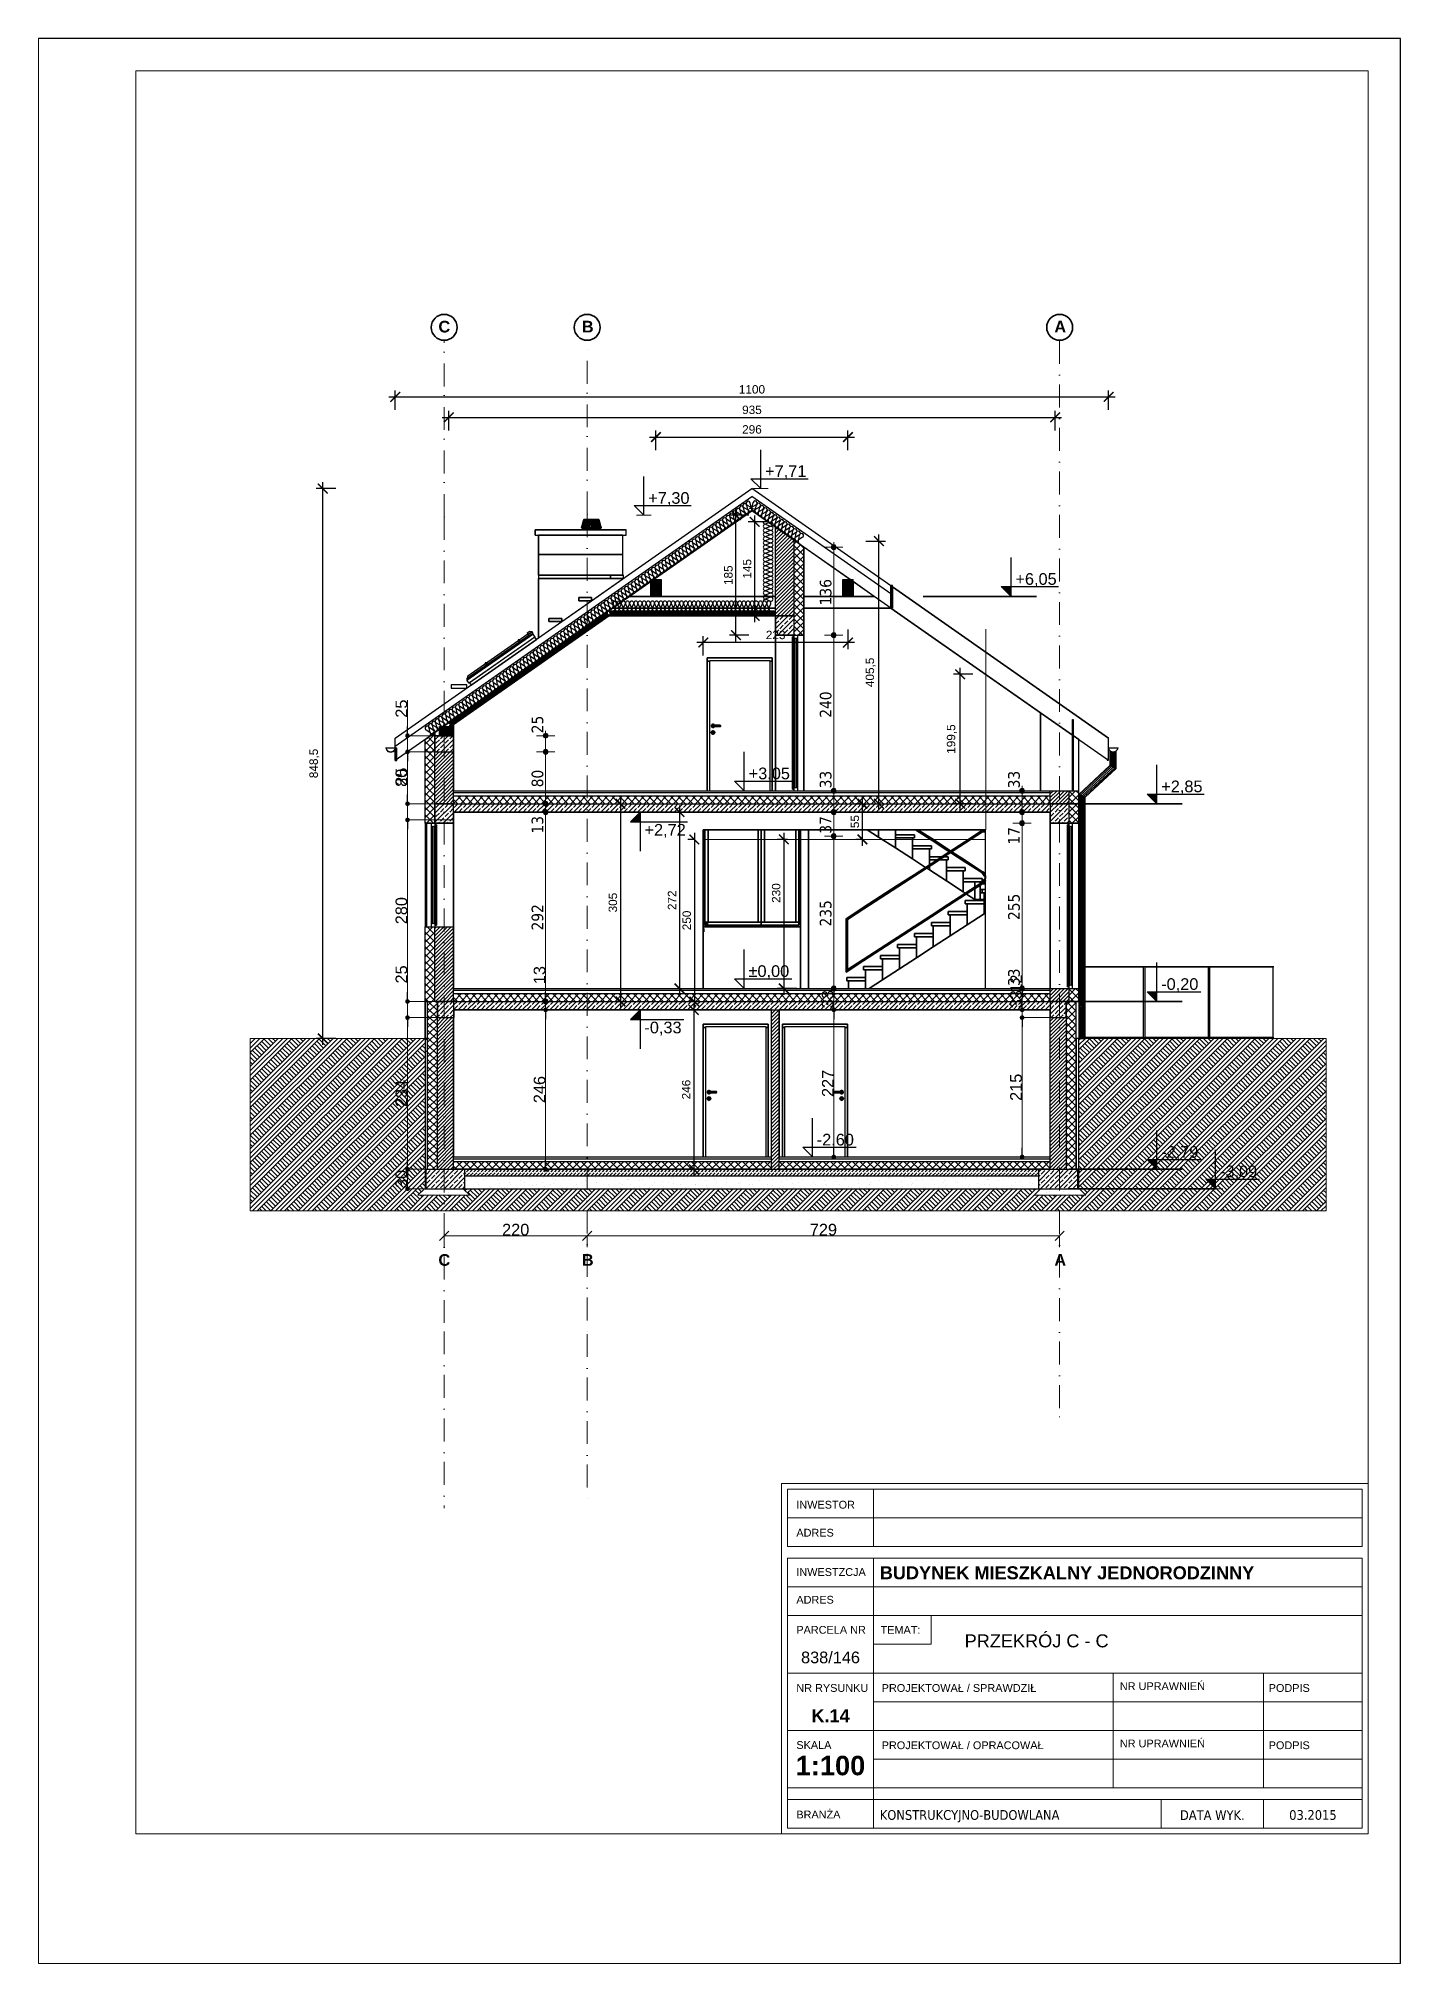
# Paper-space layout 'K.14' of a CAD drawing. Header units: millimetres. Extents: x -1051 to 1049, y -1649 to 1321.
# The model-space entities are those that its viewports show. They can reach past a viewport. Long polylines and large blocks are cut down to what shows.
import ezdxf
from ezdxf.enums import TextEntityAlignment as Align

# ---------------------------------------------------------------- set-up
doc = ezdxf.new("R2010")
doc.units = ezdxf.units.MM
doc.linetypes.add('Kropki i Kreski', pattern=[67.027776, 35.277777, -17.638888, 0, -14.111111])
for name, color, linetype in [('2D - Ogólne', 7, 'Continuous'), ('Columns', 7, 'Continuous'), ('Drzwi ArchiCAD', 7, 'Continuous'), ('Floors', 7, 'Continuous'), ('Furniture & Equipment', 7, 'Continuous'), ('Konstrukcja - Dach', 7, 'Continuous'), ('Konstrukcja - Ogólne', 7, 'Continuous'), ('Konstrukcja - Siatka mod', 7, 'Continuous'), ('Konstrukcja - wieńce', 7, 'Continuous'), ('Konstrukcja - Ściany', 7, 'Continuous'), ('Konstrukcja - Ściany zew', 7, 'Continuous'), ('Okna ArchiCADa', 7, 'Continuous'), ('Opisy - Konstrukcja', 7, 'Continuous'), ('Structural - Bearing', 7, 'Continuous'), ('Structural - Combined', 7, 'Continuous'), ('Sytuacja - Teren', 7, 'Continuous'), ('WIDOK', 7, 'Continuous'), ('Wnętrze - Umeblowanie', 7, 'Continuous'), ('Wymiarowanie - Ogólne', 7, 'Continuous')]:
    doc.layers.add(name, color=color, linetype=linetype)
for name, color, linetype, lineweight in [('a_wymiary', 250, 'Continuous', 9), ('Konstrukcja - Siatka mod_Nr_Pióra__1', 7, 'Continuous', 5), ('Konstrukcja - Siatka mod_Nr_Pióra__7', 7, 'Continuous', 35), ('Opisy - Tekst_Nr_Pióra__1', 7, 'Continuous', 13), ('Opisy - Tekst_Nr_Pióra__7', 7, 'Continuous', 35)]:
    doc.layers.add(name, color=color, linetype=linetype, lineweight=lineweight)
doc.layers.add('Konstrukcja - Siatka mod_Nr_Pióra__4', color=7, linetype='Continuous', lineweight=5, true_color=0x029e21)
doc.layers.add('Opisy - Tekst_Nr_Pióra__2', color=7, linetype='Continuous', lineweight=15, true_color=0x7f7f7f)
doc.styles.add('GENERATED_STYLE_1', font='arialbd.ttf')
doc.styles.add('GENERATED_STYLE_2', font='tahoma.ttf')
doc.styles.add('GENERATED_STYLE_3', font='arial.ttf')
doc.styles.add('GENERATED_STYLE_4', font='arial.ttf')
doc.styles.get("Standard").update_dxf_attribs({"font": 'arial.ttf'})
doc.dimstyles.new('1-100', dxfattribs={"dimtxt": 13, "dimasz": 15, "dimexe": 10, "dimexo": 20, "dimgap": 5, "dimtad": 1, "dimdec": 1, "dimrnd": 0.5, "dimtxsty": 'Standard', "dimblk": 'ARCHTICK', "dimcen": 0.09, "dimdle": 10, "dimadec": 0, "dimazin": 0, "dimtfac": 1, "dimtdec": 1, "dimtofl": 0, "dimtmove": 0, "dimatfit": 3, "dimfxl": 10, "dimfxlon": 1, "dimtolj": 1, "dimtzin": 0, "dimarcsym": 0})

psp = doc.layouts.new('K.14')

msp = doc.modelspace()

# ---------------------------------------------------------------- texts
at = {"layer": 'Opisy - Tekst_Nr_Pióra__2', "linetype": 'Continuous', "char_height": 12, "attachment_point": 1, "style": 'GENERATED_STYLE_4'}
for s, insert in [('{INWESTOR}', (17552.06, -11864.04)), ('{ADRES}', (17552.06, -11907.26)), ('{INWESTZCJA}', (17552.06, -11967.92)), ('{ADRES}', (17552.06, -12010.66)), ('{PARCELA NR}', (17552.06, -12057.11)), ('{TEMAT:}', (17681.98, -12057.2)), ('{NR RYSUNKU}', (17552.06, -12146.79)), ('{PROJEKTOWAŁ / SPRAWDZIŁ}', (17683.64, -12146.79)), ('{NR UPRAWNIEŃ}', (18050.87, -12144.03)), ('{PODPIS}', (18280.37, -12146.79)), ('{SKALA}', (17552.06, -12234.83)), ('{PROJEKTOWAŁ / OPRACOWAŁ}', (17683.64, -12235.19)), ('{NR UPRAWNIEŃ}', (18050.87, -12232.43)), ('{PODPIS}', (18280.37, -12235.19)), ('{BRANŻA}', (17552.06, -12342.08))]:
    msp.add_mtext(s, dxfattribs=dict(at, insert=insert))
at = {"layer": 'Opisy - Tekst_Nr_Pióra__7', "linetype": 'Continuous'}
for s, insert, char_height, attachment_point, style in [('{BUDYNEK MIESZKALNY JEDNORODZINNY}', (17680.68, -11965.09), 20, 1, 'GENERATED_STYLE_1'), ('{\\fArial|b0|i0|c238|p34;\\C70;PRZEKRÓJ C - C}', (17811.57, -12070.12), 20, 1, 'GENERATED_STYLE_1'), ('{838/146}', (17604.72, -12114.92), 18, 8, 'GENERATED_STYLE_3'), ('K.14', (17604.72, -12205.66), 20, 8, 'GENERATED_STYLE_1'), ('{1:100}', (17604.72, -12287.93), 30, 8, 'GENERATED_STYLE_1'), ('KONSTRUKCYJNO-BUDOWLANA', (17680.71, -12341.23), 15, 1, 'GENERATED_STYLE_2'), ('{DATA WYK.}', (18193.44, -12341.49), 15, 2, 'GENERATED_STYLE_2'), ('{03.2015}', (18348.57, -12341.23), 15, 2, 'GENERATED_STYLE_2')]:
    msp.add_mtext(s, dxfattribs=dict(at, insert=insert, char_height=char_height, attachment_point=attachment_point, style=style))
at = {"layer": 'Wymiarowanie - Ogólne', "color": 5, "style": 'GENERATED_STYLE_4'}
for s, p in [('+7,71', (17503.88, -10284.34)), ('+7,30', (17323.71, -10325.8)), ('+6,05', (17889.84, -10450.8)), ('+3,05', (17478.55, -10750.8)), ('+2,85', (18114.71, -10770.8)), ('+2,72', (17317.87, -10837.8)), ('±0,00', (17478.32, -11055.8)), ('-0,20', (18114.62, -11075.8)), ('-0,33', (17317.77, -11142.8)), ('-2,60', (17583.51, -11315.8)), ('-2,79', (18114.62, -11334.8)), ('-3,09', (18205.28, -11364.8))]:
    msp.add_text(s, height=18, dxfattribs=at).set_placement(p)
at = {"layer": 'Wymiarowanie - Ogólne', "color": 8, "lineweight": 13, "char_height": 18, "attachment_point": 1, "rotation": 90, "style": 'GENERATED_STYLE_2'}
for s, insert in [('{136}', (17588.13, -10482.48)), ('{240}', (17588.13, -10655.86)), ('{25}', (17143.85, -10679.82)), ('{80}', (17143.85, -10763.16)), ('{33}', (17588.13, -10764.82)), ('{33}', (17878.51, -10764.82)), ('{13}', (17143.85, -10834.5)), ('{37}', (17588.13, -10834.66)), ('{17}', (17878.51, -10851.5)), ('{255}', (17878.51, -10967.96)), ('{292}', (17143.85, -10984.05)), ('{235}', (17588.13, -10977.96)), ('{33}', (17878.51, -11069.82))]:
    msp.add_mtext(s, dxfattribs=dict(at, insert=insert))
at = {"layer": 'Wymiarowanie - Ogólne', "color": 8, "lineweight": 20, "char_height": 18, "attachment_point": 5, "rotation": 90, "style": 'GENERATED_STYLE_3'}
for s, insert in [('\\A1;25', (16943.17, -10641.88)), ('\\A1;25', (16943.17, -10746.88)), ('\\A1;80', (16943.17, -10748.57)), ('\\A1;280', (16943.17, -10953.57)), ('\\A1;25', (16943.17, -11051.88)), ('\\A1;13', (17156.16, -11052.93)), ('\\A1;33', (17600.45, -11090.07)), ('\\A1;33', (17890.82, -11090.07)), ('\\A1;12', (17890.98, -11066.03)), ('\\A1;234', (16943.17, -11235.57)), ('\\A1;246', (17156.16, -11229.57)), ('\\A1;227', (17600.6, -11220.07)), ('\\A1;215', (17890.82, -11226.07)), ('\\A1;30', (16943.17, -11367.57))]:
    msp.add_mtext(s, dxfattribs=dict(at, insert=insert))
at = {"layer": 'Wymiarowanie - Ogólne', "color": 8, "lineweight": 20, "char_height": 18, "attachment_point": 5, "style": 'GENERATED_STYLE_3'}
for s, insert in [('\\A1;220', (17119.3, -11445.79)), ('\\A1;729', (17593.8, -11445.79))]:
    msp.add_mtext(s, dxfattribs=dict(at, insert=insert))

# ---------------------------------------------------------------- blocks, each defined once
blk = doc.blocks.new('ARROWHEAD_6')
at = {"color": 0, "linetype": 'Continuous', "lineweight": 0}
for p, q in [((0, 0), (-1, 0)), ((-0.5, -0.5), (0.5, 0.5))]:
    blk.add_line(p, q, dxfattribs=at)
blk = doc.blocks.new('ARROWHEAD_11')
at = {"linetype": 'Continuous'}
blk.add_line((0, 0), (-1, 0), dxfattribs=at)
at = {"linetype": 'Continuous', "const_width": 0.25, "flags": 128}
blk.add_lwpolyline([(-0.125, 0, 1), (0.125, 0, 1)], format="xyb", close=True, dxfattribs=at)
blk = doc.blocks.new('Standardowy znacznik siatki')
at = {"layer": 'Konstrukcja - Siatka mod_Nr_Pióra__4', "linetype": 'Kropki i Kreski'}
for p, q in [((272.5, 0), (0, 0)), ((272.5, 0), (1529.2, 0)), ((1529.2, 0), (1801.7, 0))]:
    blk.add_line(p, q, dxfattribs=at)
blk.add_point((272.5, 0), dxfattribs=at)
blk.add_point((272.5, 0), dxfattribs=at)
at = {"layer": 'Konstrukcja - Siatka mod_Nr_Pióra__7', "linetype": 'Continuous'}
blk.add_circle((-20, 0), 20, dxfattribs=at)
at = {"layer": 'Konstrukcja - Siatka mod_Nr_Pióra__1', "style": 'GENERATED_STYLE_1'}
blk.add_attdef('AC_MarkerText_1', text='', height=18, dxfattribs=at).set_placement((-28.2, -13.3), align=Align.BOTTOM_LEFT)
blk = doc.blocks.new('Standardowy znacznik siatki_2')
at = {"layer": 'Konstrukcja - Siatka mod_Nr_Pióra__4', "linetype": 'Kropki i Kreski'}
for p, q in [((268.5, 0), (1533.2, 0)), ((1533.2, 0), (1801.7, 0)), ((268.5, 0), (0, 0))]:
    blk.add_line(p, q, dxfattribs=at)
blk.add_point((268.5, 0), dxfattribs=at)
blk.add_point((268.5, 0), dxfattribs=at)
at = {"layer": 'Konstrukcja - Siatka mod_Nr_Pióra__7', "linetype": 'Continuous'}
blk.add_circle((-20, 0), 20, dxfattribs=at)
at = {"layer": 'Konstrukcja - Siatka mod_Nr_Pióra__1', "style": 'GENERATED_STYLE_1'}
blk.add_attdef('AC_MarkerText_1', text='', height=18, dxfattribs=at).set_placement((-28.9, -13.3), align=Align.BOTTOM_LEFT)
blk = doc.blocks.new('Standardowy znacznik siatki_3')
at = {"layer": 'Konstrukcja - Siatka mod_Nr_Pióra__4', "linetype": 'Kropki i Kreski'}
for p, q in [((1, 0), (0, 0)), ((1, 0), (1660.6, 0)), ((1660.6, 0), (1661.6, 0))]:
    blk.add_line(p, q, dxfattribs=at)
blk.add_point((1, 0), dxfattribs=at)
blk.add_point((1, 0), dxfattribs=at)
at = {"layer": 'Konstrukcja - Siatka mod_Nr_Pióra__7', "linetype": 'Continuous'}
blk.add_circle((-20, 0), 20, dxfattribs=at)
at = {"layer": 'Konstrukcja - Siatka mod_Nr_Pióra__1', "style": 'GENERATED_STYLE_1'}
blk.add_attdef('AC_MarkerText_1', text='', height=18, rotation=90, dxfattribs=at).set_placement((-6.7, -6.8), align=Align.BOTTOM_LEFT)
blk = doc.blocks.new('_ArchTick')
at = {"color": 0, "linetype": 'ByBlock', "const_width": 0.15}
blk.add_lwpolyline([(-0.5, -0.5), (0.5, 0.5)], dxfattribs=at)
blk = doc.blocks.new('*D805')
at = {"layer": 'a_wymiary', "color": 0, "lineweight": -2, "transparency": 16777216}
for p, q in [((16933.6, -10180.9), (16933.6, -10150.9)), ((18033.6, -10180.9), (18033.6, -10150.9)), ((16923.6, -10160.9), (18043.6, -10160.9))]:
    blk.add_line(p, q, dxfattribs=at)
at = {"layer": 'DEFPOINTS', "color": 0, "transparency": 16777216}
for p in [(18033.6, -10160.9), (16933.6, -10687.4), (18033.6, -10687.4)]:
    blk.add_point(p, dxfattribs=at)
at = {"layer": 'a_wymiary', "color": 0, "lineweight": -2, "transparency": 16777216, "xscale": 15, "yscale": 15, "zscale": 15, "rotation": 180}
blk.add_blockref('_ArchTick', (16933.6, -10160.9), dxfattribs=at)
at = {"layer": 'a_wymiary', "color": 0, "lineweight": -2, "transparency": 16777216, "xscale": 15, "yscale": 15, "zscale": 15}
blk.add_blockref('_ArchTick', (18033.6, -10160.9), dxfattribs=at)
at = {"layer": 'a_wymiary', "color": 0, "transparency": 16777216, "insert": (17483.6, -10149.3), "char_height": 13, "attachment_point": 5}
blk.add_mtext('\\A1;1100', dxfattribs=at)
blk = doc.blocks.new('*D806')
at = {"layer": 'a_wymiary', "color": 0, "lineweight": -2, "transparency": 16777216}
for p, q in [((17016.1, -10212.5), (17016.1, -10182.5)), ((17951.1, -10212.5), (17951.1, -10182.5)), ((17006.1, -10192.5), (17961.1, -10192.5))]:
    blk.add_line(p, q, dxfattribs=at)
at = {"layer": 'DEFPOINTS', "color": 0, "transparency": 16777216}
for p in [(17951.1, -10192.5), (17016.1, -10669.6), (17951.1, -10669.6)]:
    blk.add_point(p, dxfattribs=at)
at = {"layer": 'a_wymiary', "color": 0, "lineweight": -2, "transparency": 16777216, "xscale": 15, "yscale": 15, "zscale": 15, "rotation": 180}
blk.add_blockref('_ArchTick', (17016.1, -10192.5), dxfattribs=at)
at = {"layer": 'a_wymiary', "color": 0, "lineweight": -2, "transparency": 16777216, "xscale": 15, "yscale": 15, "zscale": 15}
blk.add_blockref('_ArchTick', (17951.1, -10192.5), dxfattribs=at)
at = {"layer": 'a_wymiary', "color": 0, "transparency": 16777216, "insert": (17483.6, -10180.9), "char_height": 13, "attachment_point": 5}
blk.add_mtext('\\A1;935', dxfattribs=at)
blk = doc.blocks.new('*D807')
at = {"layer": 'a_wymiary', "color": 0, "lineweight": -2, "transparency": 16777216}
for p, q in [((17335.6, -10242.8), (17335.6, -10212.8)), ((17631.6, -10242.8), (17631.6, -10212.8)), ((17325.6, -10222.8), (17641.6, -10222.8))]:
    blk.add_line(p, q, dxfattribs=at)
at = {"layer": 'DEFPOINTS', "color": 0, "transparency": 16777216}
for p in [(17631.6, -10222.8), (17335.6, -10442.6), (17631.6, -10442.6)]:
    blk.add_point(p, dxfattribs=at)
at = {"layer": 'a_wymiary', "color": 0, "lineweight": -2, "transparency": 16777216, "xscale": 15, "yscale": 15, "zscale": 15, "rotation": 180}
blk.add_blockref('_ArchTick', (17335.6, -10222.8), dxfattribs=at)
at = {"layer": 'a_wymiary', "color": 0, "lineweight": -2, "transparency": 16777216, "xscale": 15, "yscale": 15, "zscale": 15}
blk.add_blockref('_ArchTick', (17631.6, -10222.8), dxfattribs=at)
at = {"layer": 'a_wymiary', "color": 0, "transparency": 16777216, "insert": (17483.6, -10211.1), "char_height": 13, "attachment_point": 5}
blk.add_mtext('\\A1;296', dxfattribs=at)
blk = doc.blocks.new('*D814')
at = {"layer": 'a_wymiary', "color": 0, "lineweight": -2, "transparency": 16777216}
for p, q in [((16841.8, -10302.3), (16811.8, -10302.3)), ((16821.8, -11160.6), (16821.8, -10292.3)), ((16841.8, -11150.6), (16811.8, -11150.6))]:
    blk.add_line(p, q, dxfattribs=at)
at = {"layer": 'DEFPOINTS', "color": 0, "transparency": 16777216}
for p in [(16821.8, -10302.3), (17483.6, -10302.3), (16979.4, -11150.6)]:
    blk.add_point(p, dxfattribs=at)
at = {"layer": 'a_wymiary', "color": 0, "lineweight": -2, "transparency": 16777216, "xscale": 15, "yscale": 15, "zscale": 15}
for p, rotation in [((16821.8, -10302.3), 90), ((16821.8, -11150.6), 270)]:
    blk.add_blockref('_ArchTick', p, dxfattribs=dict(at, rotation=rotation))
at = {"layer": 'a_wymiary', "color": 0, "transparency": 16777216, "insert": (16809, -10726.4), "char_height": 13, "attachment_point": 5, "rotation": 90}
blk.add_mtext('\\A1;848,5', dxfattribs=at)
blk = doc.blocks.new('*D824')
at = {"layer": 'a_wymiary', "color": 0, "lineweight": -2, "transparency": 16777216}
for p, q in [((17459, -10538.6), (17459, -10333.4)), ((17479, -10343.4), (17449, -10343.4)), ((17479, -10528.6), (17449, -10528.6))]:
    blk.add_line(p, q, dxfattribs=at)
at = {"layer": 'DEFPOINTS', "color": 0, "transparency": 16777216}
for p in [(17459, -10343.4), (17521, -10343.4), (17519.7, -10528.6)]:
    blk.add_point(p, dxfattribs=at)
at = {"layer": 'a_wymiary', "color": 0, "lineweight": -2, "transparency": 16777216, "xscale": 15, "yscale": 15, "zscale": 15}
for p, rotation in [((17459, -10343.4), 90), ((17459, -10528.6), 270)]:
    blk.add_blockref('_ArchTick', p, dxfattribs=dict(at, rotation=rotation))
at = {"layer": 'a_wymiary', "color": 0, "transparency": 16777216, "insert": (17447.3, -10436), "char_height": 13, "attachment_point": 5, "rotation": 90}
blk.add_mtext('\\A1;185', dxfattribs=at)
blk = doc.blocks.new('*D826')
at = {"layer": 'a_wymiary', "color": 0, "lineweight": -2, "transparency": 16777216}
for p, q in [((17824.1, -10588.9), (17794.6, -10588.9)), ((17804.6, -10798.6), (17804.6, -10578.9)), ((17823.5, -10788.6), (17794.6, -10788.6))]:
    blk.add_line(p, q, dxfattribs=at)
at = {"layer": 'DEFPOINTS', "color": 0, "transparency": 16777216}
for p in [(17804.6, -10588.9), (17844.1, -10588.9), (17843.5, -10788.6)]:
    blk.add_point(p, dxfattribs=at)
at = {"layer": 'a_wymiary', "color": 0, "lineweight": -2, "transparency": 16777216, "xscale": 15, "yscale": 15, "zscale": 15}
for p, rotation in [((17804.6, -10588.9), 90), ((17804.6, -10788.6), 270)]:
    blk.add_blockref('_ArchTick', p, dxfattribs=dict(at, rotation=rotation))
at = {"layer": 'a_wymiary', "color": 0, "transparency": 16777216, "insert": (17791.8, -10688.8), "char_height": 13, "attachment_point": 5, "rotation": 90}
blk.add_mtext('\\A1;199,5', dxfattribs=at)
blk = doc.blocks.new('*D827')
at = {"layer": 'a_wymiary', "color": 0, "lineweight": -2, "transparency": 16777216}
for p, q in [((17641.6, -10539.9), (17398.6, -10539.9)), ((17408.6, -10559.9), (17408.6, -10529.9)), ((17631.6, -10519.9), (17631.6, -10549.9))]:
    blk.add_line(p, q, dxfattribs=at)
at = {"layer": 'DEFPOINTS', "color": 0, "transparency": 16777216}
for p in [(17631.6, -10468.6), (17408.6, -10539.9), (17408.6, -10828.6)]:
    blk.add_point(p, dxfattribs=at)
at = {"layer": 'a_wymiary', "color": 0, "lineweight": -2, "transparency": 16777216, "xscale": 15, "yscale": 15, "zscale": 15, "rotation": 180}
blk.add_blockref('_ArchTick', (17408.6, -10539.9), dxfattribs=at)
at = {"layer": 'a_wymiary', "color": 0, "lineweight": -2, "transparency": 16777216, "xscale": 15, "yscale": 15, "zscale": 15}
blk.add_blockref('_ArchTick', (17631.6, -10539.9), dxfattribs=at)
at = {"layer": 'a_wymiary', "color": 0, "transparency": 16777216, "insert": (17520.1, -10528.2), "char_height": 13, "attachment_point": 5}
blk.add_mtext('\\A1;223', dxfattribs=at)
blk = doc.blocks.new('*D828')
at = {"layer": 'a_wymiary', "color": 0, "lineweight": -2, "transparency": 16777216}
for p, q in [((17280.8, -10778.6), (17280.8, -11103.6)), ((17260.8, -10788.6), (17290.8, -10788.6)), ((17260.8, -11093.6), (17290.8, -11093.6))]:
    blk.add_line(p, q, dxfattribs=at)
at = {"layer": 'DEFPOINTS', "color": 0, "transparency": 16777216}
for p in [(17229.5, -10788.6), (17229.5, -11093.6), (17280.8, -11093.6)]:
    blk.add_point(p, dxfattribs=at)
at = {"layer": 'a_wymiary', "color": 0, "lineweight": -2, "transparency": 16777216, "xscale": 15, "yscale": 15, "zscale": 15}
for p, rotation in [((17280.8, -10788.6), 90), ((17280.8, -11093.6), 270)]:
    blk.add_blockref('_ArchTick', p, dxfattribs=dict(at, rotation=rotation))
at = {"layer": 'a_wymiary', "color": 0, "transparency": 16777216, "insert": (17269.2, -10941.1), "char_height": 13, "attachment_point": 5, "rotation": 90}
blk.add_mtext('\\A1;305', dxfattribs=at)
blk = doc.blocks.new('*D833')
at = {"layer": 'a_wymiary', "color": 0, "lineweight": -2, "transparency": 16777216}
for p, q in [((17659.4, -10383.2), (17689.4, -10383.2)), ((17679.4, -10798.6), (17679.4, -10373.2)), ((17659.4, -10788.6), (17689.4, -10788.6))]:
    blk.add_line(p, q, dxfattribs=at)
at = {"layer": 'DEFPOINTS', "color": 0, "transparency": 16777216}
for p in [(17552.6, -10383.2), (17679.4, -10383.2), (17555, -10788.6)]:
    blk.add_point(p, dxfattribs=at)
at = {"layer": 'a_wymiary', "color": 0, "lineweight": -2, "transparency": 16777216, "xscale": 15, "yscale": 15, "zscale": 15}
for p, rotation in [((17679.4, -10383.2), 90), ((17679.4, -10788.6), 270)]:
    blk.add_blockref('_ArchTick', p, dxfattribs=dict(at, rotation=rotation))
at = {"layer": 'a_wymiary', "color": 0, "transparency": 16777216, "insert": (17666.6, -10585.9), "char_height": 13, "attachment_point": 5, "rotation": 90}
blk.add_mtext('\\A1;405,5', dxfattribs=at)
blk = doc.blocks.new('*D835')
at = {"layer": 'a_wymiary', "color": 0, "lineweight": -2, "transparency": 16777216}
for p, q in [((17507.8, -10353.6), (17477.8, -10353.6)), ((17487.8, -10508.6), (17487.8, -10343.6)), ((17507.8, -10498.6), (17477.8, -10498.6))]:
    blk.add_line(p, q, dxfattribs=at)
at = {"layer": 'DEFPOINTS', "color": 0, "transparency": 16777216}
for p in [(17487.8, -10353.6), (17534.6, -10353.6), (17534.2, -10498.6)]:
    blk.add_point(p, dxfattribs=at)
at = {"layer": 'a_wymiary', "color": 0, "lineweight": -2, "transparency": 16777216, "xscale": 15, "yscale": 15, "zscale": 15}
for p, rotation in [((17487.8, -10353.6), 90), ((17487.8, -10498.6), 270)]:
    blk.add_blockref('_ArchTick', p, dxfattribs=dict(at, rotation=rotation))
at = {"layer": 'a_wymiary', "color": 0, "transparency": 16777216, "insert": (17476.2, -10426.1), "char_height": 13, "attachment_point": 5, "rotation": 90}
blk.add_mtext('\\A1;145', dxfattribs=at)
blk = doc.blocks.new('*D852')
at = {"layer": 'a_wymiary', "color": 0, "lineweight": -2, "transparency": 16777216}
for p, q in [((17653.9, -10853.6), (17653.9, -10778.6)), ((17653.9, -10788.6), (17643.9, -10788.6)), ((17653.9, -10843.6), (17643.9, -10843.6))]:
    blk.add_line(p, q, dxfattribs=at)
at = {"layer": 'DEFPOINTS', "color": 0, "transparency": 16777216}
for p in [(17653.9, -10788.6), (17661.4, -10788.6), (17661.4, -10843.6)]:
    blk.add_point(p, dxfattribs=at)
at = {"layer": 'a_wymiary', "color": 0, "lineweight": -2, "transparency": 16777216, "xscale": 15, "yscale": 15, "zscale": 15}
for p, rotation in [((17653.9, -10788.6), 90), ((17653.9, -10843.6), 270)]:
    blk.add_blockref('_ArchTick', p, dxfattribs=dict(at, rotation=rotation))
at = {"layer": 'a_wymiary', "color": 0, "transparency": 16777216, "insert": (17642.3, -10816.1), "char_height": 13, "attachment_point": 5, "rotation": 90}
blk.add_mtext('\\A1;55', dxfattribs=at)
blk = doc.blocks.new('*D853')
at = {"layer": 'a_wymiary', "color": 0, "lineweight": -2, "transparency": 16777216}
for p, q in [((17371.9, -10791.3), (17371.9, -11083.6)), ((17371.9, -10801.3), (17381.9, -10801.3)), ((17371.9, -11073.6), (17381.9, -11073.6))]:
    blk.add_line(p, q, dxfattribs=at)
at = {"layer": 'DEFPOINTS', "color": 0, "transparency": 16777216}
for p in [(17356.9, -10801.3), (17356.9, -11073.6), (17371.9, -11073.6)]:
    blk.add_point(p, dxfattribs=at)
at = {"layer": 'a_wymiary', "color": 0, "lineweight": -2, "transparency": 16777216, "xscale": 15, "yscale": 15, "zscale": 15}
for p, rotation in [((17371.9, -10801.3), 90), ((17371.9, -11073.6), 270)]:
    blk.add_blockref('_ArchTick', p, dxfattribs=dict(at, rotation=rotation))
at = {"layer": 'a_wymiary', "color": 0, "transparency": 16777216, "insert": (17360.4, -10937.5), "char_height": 13, "attachment_point": 5, "rotation": 90}
blk.add_mtext('\\A1;272', dxfattribs=at)
blk = doc.blocks.new('*D854')
at = {"layer": 'a_wymiary', "color": 0, "lineweight": -2, "transparency": 16777216}
for p, q in [((17532.7, -10833.6), (17532.7, -11083.6)), ((17538.5, -10843.6), (17522.7, -10843.6)), ((17552.7, -11073.6), (17522.7, -11073.6))]:
    blk.add_line(p, q, dxfattribs=at)
at = {"layer": 'DEFPOINTS', "color": 0, "transparency": 16777216}
for p in [(17558.5, -10843.6), (17532.7, -11073.6), (17609.9, -11073.6)]:
    blk.add_point(p, dxfattribs=at)
at = {"layer": 'a_wymiary', "color": 0, "lineweight": -2, "transparency": 16777216, "xscale": 15, "yscale": 15, "zscale": 15}
for p, rotation in [((17532.7, -10843.6), 90), ((17532.7, -11073.6), 270)]:
    blk.add_blockref('_ArchTick', p, dxfattribs=dict(at, rotation=rotation))
at = {"layer": 'a_wymiary', "color": 0, "transparency": 16777216, "insert": (17521, -10926.4), "char_height": 13, "attachment_point": 5, "rotation": 90}
blk.add_mtext('\\A1;230', dxfattribs=at)
blk = doc.blocks.new('*D876')
at = {"layer": 'a_wymiary', "color": 0, "lineweight": -2, "transparency": 16777216}
for p, q in [((17394.8, -10833.6), (17394.8, -11103.6)), ((17394.8, -10843.6), (17384.8, -10843.6)), ((17394.8, -11093.6), (17384.8, -11093.6))]:
    blk.add_line(p, q, dxfattribs=at)
at = {"layer": 'DEFPOINTS', "color": 0, "transparency": 16777216}
for p in [(17408.6, -10843.6), (17394.8, -11093.6), (17408.6, -11093.6)]:
    blk.add_point(p, dxfattribs=at)
at = {"layer": 'a_wymiary', "color": 0, "lineweight": -2, "transparency": 16777216, "xscale": 15, "yscale": 15, "zscale": 15}
for p, rotation in [((17394.8, -10843.6), 90), ((17394.8, -11093.6), 270)]:
    blk.add_blockref('_ArchTick', p, dxfattribs=dict(at, rotation=rotation))
at = {"layer": 'a_wymiary', "color": 0, "transparency": 16777216, "insert": (17383.1, -10968.6), "char_height": 13, "attachment_point": 5, "rotation": 90}
blk.add_mtext('\\A1;250', dxfattribs=at)
blk = doc.blocks.new('*D877')
at = {"layer": 'a_wymiary', "color": 0, "lineweight": -2, "transparency": 16777216}
for p, q in [((17393.9, -11106.6), (17383.9, -11106.6)), ((17393.9, -11096.6), (17393.9, -11362.6)), ((17373.9, -11352.6), (17403.9, -11352.6))]:
    blk.add_line(p, q, dxfattribs=at)
at = {"layer": 'DEFPOINTS', "color": 0, "transparency": 16777216}
for p in [(17394.8, -11106.6), (17041.1, -11352.6), (17393.9, -11352.6)]:
    blk.add_point(p, dxfattribs=at)
at = {"layer": 'a_wymiary', "color": 0, "lineweight": -2, "transparency": 16777216, "xscale": 15, "yscale": 15, "zscale": 15}
for p, rotation in [((17393.9, -11106.6), 90), ((17393.9, -11352.6), 270)]:
    blk.add_blockref('_ArchTick', p, dxfattribs=dict(at, rotation=rotation))
at = {"layer": 'a_wymiary', "color": 0, "transparency": 16777216, "insert": (17382.3, -11229.6), "char_height": 13, "attachment_point": 5, "rotation": 90}
blk.add_mtext('\\A1;246', dxfattribs=at)

# ---------------------------------------------------------------- dimensions: what is measured, and where the dimension line sits
at = {"layer": 'a_wymiary'}
for base, p1, p2, picture, middle in [((18033.56, -10160.91), (16933.58, -10687.41), (18033.56, -10687.41), '*D805', (17483.57, -10149.28)), ((17951.06, -10192.51), (17016.06, -10669.57), (17951.06, -10669.57), '*D806', (17483.56, -10180.86)), ((17631.58, -10222.78), (17335.56, -10442.57), (17631.58, -10442.57), '*D807', (17483.57, -10211.14))]:
    dim = msp.add_linear_dim(base=base, p1=p1, p2=p2, dimstyle='1-100', override={"dimfxl": 20}, dxfattribs=at)
    dim.commit()
    dim.dimension.update_dxf_attribs({"geometry": picture, "text_midpoint": middle})
for base, p1, p2, picture, middle in [((16821.81, -10302.3), (16979.42, -11150.57), (17483.57, -10302.3), '*D814', (16809, -10726.43)), ((17458.9788, -10343.4169), (17519.7427, -10528.5687), (17521.0068, -10343.4169), '*D824', (17447.3414, -10435.9928)), ((17487.82, -10353.63), (17534.24, -10498.57), (17534.62, -10353.63), '*D835', (17476.18, -10426.1)), ((17679.4, -10383.18), (17554.97, -10788.57), (17552.63, -10383.18), '*D833', (17666.59, -10585.87)), ((17804.62, -10588.94), (17843.47, -10788.57), (17844.12, -10588.94), '*D826', (17791.81, -10688.75)), ((17280.84, -11093.57), (17229.55, -10788.57), (17229.55, -11093.57), '*D828', (17269.2, -10941.07)), ((17653.93, -10788.57), (17661.43, -10843.57), (17661.43, -10788.57), '*D852', (17642.32, -10816.07)), ((17394.76, -11093.57), (17408.55, -10843.57), (17408.55, -11093.57), '*D876', (17383.12, -10968.57)), ((17393.9, -11352.57), (17394.76, -11106.57), (17041.06, -11352.57), '*D877', (17382.26, -11229.57))]:
    dim = msp.add_linear_dim(base=base, p1=p1, p2=p2, angle=90, dimstyle='1-100', override={"dimfxl": 20}, dxfattribs=at)
    dim.commit()
    dim.dimension.update_dxf_attribs({"geometry": picture, "text_midpoint": middle})
dim = msp.add_linear_dim(base=(17408.55, -10539.88), p1=(17631.58, -10468.57), p2=(17408.55, -10828.57), dimstyle='1-100', override={"dimfxl": 20}, dxfattribs=at)
dim.commit()
dim.dimension.update_dxf_attribs({"geometry": '*D827', "text_midpoint": (17520.06, -10539.88), "dimtype": 160})
for base, p1, p2, picture, middle in [((17371.91, -11073.57), (17356.94, -10801.33), (17356.94, -11073.57), '*D853', (17371.91, -10937.45)), ((17532.66, -11073.57), (17558.55, -10843.57), (17609.91, -11073.57), '*D854', (17532.66, -10926.43))]:
    dim = msp.add_linear_dim(base=base, p1=p1, p2=p2, angle=90, dimstyle='1-100', override={"dimfxl": 20}, dxfattribs=at)
    dim.commit()
    dim.dimension.update_dxf_attribs({"geometry": picture, "text_midpoint": middle, "dimtype": 160})

# ---------------------------------------------------------------- hatches: boundary and pattern name
at = {"layer": 'Furniture & Equipment', "linetype": 'Continuous', "lineweight": 0}
for points in [[(17979.06, -10658.57), (17978.06, -10658.57), (17978.06, -10659.57), (17979.06, -10659.57)], [(17979.06, -10768.57), (17979.06, -10767.57), (17978.06, -10767.57), (17978.06, -10768.57)]]:
    msp.add_hatch(color=46, dxfattribs=at).paths.add_polyline_path(points, flags=0)
at = {"layer": 'Konstrukcja - Dach', "linetype": 'Continuous', "lineweight": 0}
for points in [[(17343.56, -10468.57), (17343.56, -10442.57), (17327.56, -10442.57), (17327.56, -10468.57)], [(17623.58, -10468.57), (17639.58, -10468.57), (17639.58, -10442.57), (17623.58, -10442.57)], [(17697.92, -10486.57), (17700.42, -10486.57), (17700.42, -10451.17), (17697.92, -10451.17)], [(17016.06, -10683.57), (17016.06, -10669.57), (17002.06, -10669.57), (17002.06, -10683.57)], [(16936.08, -10722.06), (16936.08, -10702.06), (16933.58, -10702.06), (16933.58, -10722.06)]]:
    msp.add_hatch(color=46, dxfattribs=at).paths.add_polyline_path(points, flags=0)
at = {"layer": 'Wymiarowanie - Ogólne', "linetype": 'Continuous', "lineweight": 13}
for points in [[(17613.48, -10392.62), (17613.2, -10391.18), (17612.39, -10389.97), (17611.17, -10389.15), (17609.73, -10388.87), (17608.3, -10389.15), (17607.08, -10389.97), (17606.27, -10391.18), (17605.98, -10392.62), (17606.27, -10394.05), (17607.08, -10395.27), (17608.3, -10396.08), (17609.73, -10396.37), (17611.17, -10396.08), (17612.39, -10395.27), (17613.2, -10394.05)], [(17613.48, -10528.57), (17613.2, -10527.13), (17612.39, -10525.92), (17611.17, -10525.1), (17609.73, -10524.82), (17608.3, -10525.1), (17607.08, -10525.92), (17606.27, -10527.13), (17605.98, -10528.57), (17606.27, -10530), (17607.08, -10531.22), (17608.3, -10532.03), (17609.73, -10532.32), (17611.17, -10532.03), (17612.39, -10531.22), (17613.2, -10530)], [(17613.48, -10528.57), (17613.2, -10527.13), (17612.39, -10525.92), (17611.17, -10525.1), (17609.73, -10524.82), (17608.3, -10525.1), (17607.08, -10525.92), (17606.27, -10527.13), (17605.98, -10528.57), (17606.27, -10530), (17607.08, -10531.22), (17608.3, -10532.03), (17609.73, -10532.32), (17611.17, -10532.03), (17612.39, -10531.22), (17613.2, -10530)], [(17169.2, -10683.57), (17168.92, -10682.13), (17168.1, -10680.92), (17166.89, -10680.1), (17165.45, -10679.82), (17164.02, -10680.1), (17162.8, -10680.92), (17161.99, -10682.13), (17161.7, -10683.57), (17161.99, -10685), (17162.8, -10686.22), (17164.02, -10687.03), (17165.45, -10687.32), (17166.89, -10687.03), (17168.1, -10686.22), (17168.92, -10685)], [(17169.2, -10708.57), (17168.92, -10707.13), (17168.1, -10705.92), (17166.89, -10705.1), (17165.45, -10704.82), (17164.02, -10705.1), (17162.8, -10705.92), (17161.99, -10707.13), (17161.7, -10708.57), (17161.99, -10710), (17162.8, -10711.22), (17164.02, -10712.03), (17165.45, -10712.32), (17166.89, -10712.03), (17168.1, -10711.22), (17168.92, -10710)], [(17169.2, -10708.57), (17168.92, -10707.13), (17168.1, -10705.92), (17166.89, -10705.1), (17165.45, -10704.82), (17164.02, -10705.1), (17162.8, -10705.92), (17161.99, -10707.13), (17161.7, -10708.57), (17161.99, -10710), (17162.8, -10711.22), (17164.02, -10712.03), (17165.45, -10712.32), (17166.89, -10712.03), (17168.1, -10711.22), (17168.92, -10710)], [(17613.48, -10768.57), (17613.2, -10767.13), (17612.39, -10765.92), (17611.17, -10765.1), (17609.73, -10764.82), (17608.3, -10765.1), (17607.08, -10765.92), (17606.27, -10767.13), (17605.98, -10768.57), (17606.27, -10770), (17607.08, -10771.22), (17608.3, -10772.03), (17609.73, -10772.32), (17611.17, -10772.03), (17612.39, -10771.22), (17613.2, -10770)], [(17613.48, -10768.57), (17613.2, -10767.13), (17612.39, -10765.92), (17611.17, -10765.1), (17609.73, -10764.82), (17608.3, -10765.1), (17607.08, -10765.92), (17606.27, -10767.13), (17605.98, -10768.57), (17606.27, -10770), (17607.08, -10771.22), (17608.3, -10772.03), (17609.73, -10772.32), (17611.17, -10772.03), (17612.39, -10771.22), (17613.2, -10770)], [(17903.86, -10768.57), (17903.57, -10767.13), (17902.76, -10765.92), (17901.54, -10765.1), (17900.11, -10764.82), (17898.67, -10765.1), (17897.46, -10765.92), (17896.65, -10767.13), (17896.36, -10768.57), (17896.65, -10770), (17897.46, -10771.22), (17898.67, -10772.03), (17900.11, -10772.32), (17901.54, -10772.03), (17902.76, -10771.22), (17903.57, -10770)], [(17169.2, -10788.57), (17168.92, -10787.13), (17168.1, -10785.92), (17166.89, -10785.1), (17165.45, -10784.82), (17164.02, -10785.1), (17162.8, -10785.92), (17161.99, -10787.13), (17161.7, -10788.57), (17161.99, -10790), (17162.8, -10791.22), (17164.02, -10792.03), (17165.45, -10792.32), (17166.89, -10792.03), (17168.1, -10791.22), (17168.92, -10790)], [(17169.2, -10788.57), (17168.92, -10787.13), (17168.1, -10785.92), (17166.89, -10785.1), (17165.45, -10784.82), (17164.02, -10785.1), (17162.8, -10785.92), (17161.99, -10787.13), (17161.7, -10788.57), (17161.99, -10790), (17162.8, -10791.22), (17164.02, -10792.03), (17165.45, -10792.32), (17166.89, -10792.03), (17168.1, -10791.22), (17168.92, -10790)], [(17169.2, -10801.57), (17168.92, -10800.13), (17168.1, -10798.92), (17166.89, -10798.1), (17165.45, -10797.82), (17164.02, -10798.1), (17162.8, -10798.92), (17161.99, -10800.13), (17161.7, -10801.57), (17161.99, -10803), (17162.8, -10804.22), (17164.02, -10805.03), (17165.45, -10805.32), (17166.89, -10805.03), (17168.1, -10804.22), (17168.92, -10803)], [(17169.2, -10801.57), (17168.92, -10800.13), (17168.1, -10798.92), (17166.89, -10798.1), (17165.45, -10797.82), (17164.02, -10798.1), (17162.8, -10798.92), (17161.99, -10800.13), (17161.7, -10801.57), (17161.99, -10803), (17162.8, -10804.22), (17164.02, -10805.03), (17165.45, -10805.32), (17166.89, -10805.03), (17168.1, -10804.22), (17168.92, -10803)], [(17613.48, -10801.57), (17613.2, -10800.13), (17612.39, -10798.92), (17611.17, -10798.1), (17609.73, -10797.82), (17608.3, -10798.1), (17607.08, -10798.92), (17606.27, -10800.13), (17605.98, -10801.57), (17606.27, -10803), (17607.08, -10804.22), (17608.3, -10805.03), (17609.73, -10805.32), (17611.17, -10805.03), (17612.39, -10804.22), (17613.2, -10803)], [(17613.48, -10801.57), (17613.2, -10800.13), (17612.39, -10798.92), (17611.17, -10798.1), (17609.73, -10797.82), (17608.3, -10798.1), (17607.08, -10798.92), (17606.27, -10800.13), (17605.98, -10801.57), (17606.27, -10803), (17607.08, -10804.22), (17608.3, -10805.03), (17609.73, -10805.32), (17611.17, -10805.03), (17612.39, -10804.22), (17613.2, -10803)], [(17903.86, -10801.57), (17903.57, -10800.13), (17902.76, -10798.92), (17901.54, -10798.1), (17900.11, -10797.82), (17898.67, -10798.1), (17897.46, -10798.92), (17896.65, -10800.13), (17896.36, -10801.57), (17896.65, -10803), (17897.46, -10804.22), (17898.67, -10805.03), (17900.11, -10805.32), (17901.54, -10805.03), (17902.76, -10804.22), (17903.57, -10803)], [(17903.86, -10801.57), (17903.57, -10800.13), (17902.76, -10798.92), (17901.54, -10798.1), (17900.11, -10797.82), (17898.67, -10798.1), (17897.46, -10798.92), (17896.65, -10800.13), (17896.36, -10801.57), (17896.65, -10803), (17897.46, -10804.22), (17898.67, -10805.03), (17900.11, -10805.32), (17901.54, -10805.03), (17902.76, -10804.22), (17903.57, -10803)], [(17613.48, -10838.57), (17613.2, -10837.13), (17612.39, -10835.92), (17611.17, -10835.1), (17609.73, -10834.82), (17608.3, -10835.1), (17607.08, -10835.92), (17606.27, -10837.13), (17605.98, -10838.57), (17606.27, -10840), (17607.08, -10841.22), (17608.3, -10842.03), (17609.73, -10842.32), (17611.17, -10842.03), (17612.39, -10841.22), (17613.2, -10840)], [(17613.48, -10838.57), (17613.2, -10837.13), (17612.39, -10835.92), (17611.17, -10835.1), (17609.73, -10834.82), (17608.3, -10835.1), (17607.08, -10835.92), (17606.27, -10837.13), (17605.98, -10838.57), (17606.27, -10840), (17607.08, -10841.22), (17608.3, -10842.03), (17609.73, -10842.32), (17611.17, -10842.03), (17612.39, -10841.22), (17613.2, -10840)], [(17903.86, -10818.57), (17903.57, -10817.13), (17902.76, -10815.92), (17901.54, -10815.1), (17900.11, -10814.82), (17898.67, -10815.1), (17897.46, -10815.92), (17896.65, -10817.13), (17896.36, -10818.57), (17896.65, -10820), (17897.46, -10821.22), (17898.67, -10822.03), (17900.11, -10822.32), (17901.54, -10822.03), (17902.76, -10821.22), (17903.57, -10820)], [(17903.86, -10818.57), (17903.57, -10817.13), (17902.76, -10815.92), (17901.54, -10815.1), (17900.11, -10814.82), (17898.67, -10815.1), (17897.46, -10815.92), (17896.65, -10817.13), (17896.36, -10818.57), (17896.65, -10820), (17897.46, -10821.22), (17898.67, -10822.03), (17900.11, -10822.32), (17901.54, -10822.03), (17902.76, -10821.22), (17903.57, -10820)], [(17613.48, -11073.57), (17613.2, -11072.13), (17612.39, -11070.92), (17611.17, -11070.1), (17609.73, -11069.82), (17608.3, -11070.1), (17607.08, -11070.92), (17606.27, -11072.13), (17605.98, -11073.57), (17606.27, -11075), (17607.08, -11076.22), (17608.3, -11077.03), (17609.73, -11077.32), (17611.17, -11077.03), (17612.39, -11076.22), (17613.2, -11075)], [(17903.86, -11073.57), (17903.57, -11072.13), (17902.76, -11070.92), (17901.54, -11070.1), (17900.11, -11069.82), (17898.67, -11070.1), (17897.46, -11070.92), (17896.65, -11072.13), (17896.36, -11073.57), (17896.65, -11075), (17897.46, -11076.22), (17898.67, -11077.03), (17900.11, -11077.32), (17901.54, -11077.03), (17902.76, -11076.22), (17903.57, -11075)], [(17169.2, -11093.57), (17168.92, -11092.13), (17168.1, -11090.92), (17166.89, -11090.1), (17165.45, -11089.82), (17164.02, -11090.1), (17162.8, -11090.92), (17161.99, -11092.13), (17161.7, -11093.57), (17161.99, -11095), (17162.8, -11096.22), (17164.02, -11097.03), (17165.45, -11097.32), (17166.89, -11097.03), (17168.1, -11096.22), (17168.92, -11095)]]:
    msp.add_hatch(color=254, dxfattribs=at).paths.add_polyline_path(points, flags=0)
at = {"layer": 'Wymiarowanie - Ogólne', "linetype": 'Continuous', "lineweight": 25}
for points in [[(17883.06, -10468.57), (17868.06, -10453.57), (17883.06, -10453.57)], [(18107.93, -10788.57), (18092.93, -10773.57), (18107.93, -10773.57)], [(17311.09, -10801.57), (17296.09, -10816.57), (17311.09, -10816.57)], [(17311.09, -11106.57), (17296.09, -11121.57), (17311.09, -11121.57)], [(18107.93, -11093.57), (18092.93, -11078.57), (18107.93, -11078.57)], [(18107.93, -11352.57), (18092.93, -11337.57), (18107.93, -11337.57)], [(18198.6, -11382.57), (18183.6, -11367.57), (18198.6, -11367.57)]]:
    msp.add_hatch(color=161, dxfattribs=at).paths.add_polyline_path(points, flags=0)

# ---------------------------------------------------------------- linework, layer by layer
for p, q in [((17220.56, -10363.03), (17220.55, -10363.04)), ((17220.55, -10363.04), (17220.79, -10363.04)), ((17224.54, -10350.05), (17220.56, -10363.03)), ((17220.56, -10363.03), (17220.8, -10363.03)), ((17220.8, -10363.03), (17220.56, -10363.03)), ((17220.79, -10363.04), (17220.8, -10363.03)), ((17220.8, -10363.03), (17220.79, -10363.04)), ((17220.79, -10363.04), (17221.49, -10363.04)), ((17220.8, -10363.03), (17224.72, -10350.05)), ((17224.72, -10350.05), (17220.8, -10363.03)), ((17220.8, -10363.03), (17221.5, -10363.03)), ((17221.5, -10363.03), (17220.8, -10363.03)), ((17221.49, -10363.04), (17221.5, -10363.03)), ((17221.5, -10363.03), (17221.49, -10363.04)), ((17221.49, -10363.04), (17222.63, -10363.04)), ((17221.5, -10363.03), (17225.24, -10350.05)), ((17225.24, -10350.05), (17221.5, -10363.03)), ((17221.5, -10363.03), (17222.64, -10363.03)), ((17222.64, -10363.03), (17221.5, -10363.03)), ((17222.31, -10364.91), (17222.3, -10365.04)), ((17222.51, -10365.04), (17222.3, -10365.04)), ((17222.3, -10365.04), (17222.31, -10365.17)), ((17222.3, -10365.04), (17222.51, -10365.04)), ((17222.35, -10364.79), (17222.31, -10364.91)), ((17222.52, -10364.91), (17222.31, -10364.91)), ((17222.31, -10364.91), (17222.52, -10364.91)), ((17222.52, -10365.17), (17222.31, -10365.17)), ((17222.31, -10365.17), (17222.35, -10365.3)), ((17222.31, -10365.17), (17222.52, -10365.17)), ((17222.4, -10364.67), (17222.35, -10364.79)), ((17222.56, -10364.79), (17222.35, -10364.79)), ((17222.35, -10364.79), (17222.56, -10364.79)), ((17222.48, -10364.56), (17222.4, -10364.67)), ((17222.61, -10364.67), (17222.4, -10364.67)), ((17222.4, -10364.67), (17222.61, -10364.67)), ((17222.57, -10364.47), (17222.48, -10364.56)), ((17222.68, -10364.56), (17222.48, -10364.56)), ((17222.48, -10364.56), (17222.68, -10364.56)), ((17222.52, -10364.91), (17222.51, -10365.04)), ((17222.51, -10365.04), (17222.52, -10364.91)), ((17223.13, -10365.04), (17222.51, -10365.04)), ((17222.51, -10365.04), (17222.52, -10365.17)), ((17222.52, -10365.17), (17222.51, -10365.04)), ((17222.51, -10365.04), (17223.13, -10365.04)), ((17222.56, -10364.79), (17222.52, -10364.91)), ((17222.52, -10364.91), (17222.56, -10364.79)), ((17223.14, -10364.91), (17222.52, -10364.91)), ((17222.52, -10364.91), (17223.14, -10364.91)), ((17223.14, -10365.17), (17222.52, -10365.17)), ((17222.52, -10365.17), (17222.56, -10365.3)), ((17222.56, -10365.3), (17222.52, -10365.17)), ((17222.52, -10365.17), (17223.14, -10365.17)), ((17222.61, -10364.67), (17222.56, -10364.79)), ((17222.56, -10364.79), (17222.61, -10364.67)), ((17223.17, -10364.79), (17222.56, -10364.79)), ((17222.56, -10364.79), (17223.17, -10364.79)), ((17222.68, -10364.39), (17222.57, -10364.47)), ((17222.78, -10364.47), (17222.57, -10364.47)), ((17222.57, -10364.47), (17222.78, -10364.47)), ((17222.68, -10364.56), (17222.61, -10364.67)), ((17222.61, -10364.67), (17222.68, -10364.56)), ((17223.23, -10364.67), (17222.61, -10364.67)), ((17222.61, -10364.67), (17223.23, -10364.67)), ((17222.63, -10363.04), (17222.64, -10363.03)), ((17222.64, -10363.03), (17222.63, -10363.04)), ((17222.63, -10363.04), (17224.18, -10363.04)), ((17222.64, -10363.03), (17226.09, -10350.05)), ((17226.09, -10350.05), (17222.64, -10363.03)), ((17222.64, -10363.03), (17224.19, -10363.03)), ((17224.19, -10363.03), (17222.64, -10363.03)), ((17222.8, -10364.34), (17222.68, -10364.39)), ((17222.88, -10364.39), (17222.68, -10364.39)), ((17222.68, -10364.39), (17222.88, -10364.39)), ((17222.78, -10364.47), (17222.68, -10364.56)), ((17222.68, -10364.56), (17222.78, -10364.47)), ((17223.3, -10364.56), (17222.68, -10364.56)), ((17222.68, -10364.56), (17223.3, -10364.56)), ((17222.88, -10364.39), (17222.78, -10364.47)), ((17222.78, -10364.47), (17222.88, -10364.39)), ((17223.38, -10364.47), (17222.78, -10364.47)), ((17222.78, -10364.47), (17223.38, -10364.47)), ((17222.92, -10364.3), (17222.8, -10364.34)), ((17222.8, -10364.34), (17223, -10364.34)), ((17223, -10364.34), (17222.8, -10364.34)), ((17223, -10364.34), (17222.88, -10364.39)), ((17222.88, -10364.39), (17223, -10364.34)), ((17223.48, -10364.39), (17222.88, -10364.39)), ((17222.88, -10364.39), (17223.48, -10364.39)), ((17223.04, -10364.3), (17222.92, -10364.3)), ((17222.92, -10364.3), (17223.12, -10364.3)), ((17223.12, -10364.3), (17222.92, -10364.3)), ((17223, -10364.34), (17223.12, -10364.3)), ((17223.12, -10364.3), (17223, -10364.34)), ((17223, -10364.34), (17223.6, -10364.34)), ((17223.6, -10364.34), (17223, -10364.34)), ((17223.05, -10364.29), (17223.04, -10364.3)), ((17223.04, -10364.3), (17223.24, -10364.3)), ((17223.24, -10364.3), (17223.04, -10364.3)), ((17223.25, -10363.04), (17223.05, -10363.04)), ((17223.05, -10363.04), (17223.05, -10363.05)), ((17223.05, -10363.05), (17223.25, -10363.05)), ((17223.25, -10363.05), (17223.05, -10363.05)), ((17223.05, -10363.05), (17223.05, -10364.28)), ((17223.05, -10364.28), (17223.25, -10364.28)), ((17223.25, -10364.28), (17223.05, -10364.28)), ((17223.05, -10364.28), (17223.05, -10364.29)), ((17223.05, -10364.29), (17223.25, -10364.29)), ((17223.25, -10364.29), (17223.05, -10364.29)), ((17223.12, -10364.3), (17223.24, -10364.3)), ((17223.24, -10364.3), (17223.12, -10364.3)), ((17223.12, -10364.3), (17223.71, -10364.3)), ((17223.71, -10364.3), (17223.12, -10364.3)), ((17223.14, -10364.91), (17223.13, -10365.04)), ((17223.13, -10365.04), (17223.14, -10364.91)), ((17224.15, -10365.04), (17223.13, -10365.04)), ((17223.13, -10365.04), (17223.14, -10365.17)), ((17223.14, -10365.17), (17223.13, -10365.04)), ((17223.13, -10365.04), (17224.15, -10365.04)), ((17223.17, -10364.79), (17223.14, -10364.91)), ((17223.14, -10364.91), (17223.17, -10364.79)), ((17224.16, -10364.91), (17223.14, -10364.91)), ((17223.14, -10364.91), (17224.16, -10364.91)), ((17224.16, -10365.17), (17223.14, -10365.17)), ((17223.14, -10365.17), (17223.17, -10365.3)), ((17223.17, -10365.3), (17223.14, -10365.17)), ((17223.14, -10365.17), (17224.16, -10365.17)), ((17223.23, -10364.67), (17223.17, -10364.79)), ((17223.17, -10364.79), (17223.23, -10364.67)), ((17224.18, -10364.79), (17223.17, -10364.79)), ((17223.17, -10364.79), (17224.18, -10364.79)), ((17223.3, -10364.56), (17223.23, -10364.67)), ((17223.23, -10364.67), (17223.3, -10364.56)), ((17224.23, -10364.67), (17223.23, -10364.67)), ((17223.23, -10364.67), (17224.23, -10364.67)), ((17223.24, -10364.3), (17223.25, -10364.29)), ((17223.25, -10364.29), (17223.24, -10364.3)), ((17223.24, -10364.3), (17223.83, -10364.3)), ((17223.83, -10364.3), (17223.24, -10364.3)), ((17223.25, -10363.05), (17223.25, -10363.04)), ((17223.84, -10363.04), (17223.25, -10363.04)), ((17223.25, -10363.04), (17223.25, -10363.05)), ((17223.25, -10363.05), (17223.84, -10363.05)), ((17223.25, -10364.28), (17223.25, -10363.05)), ((17223.84, -10363.05), (17223.25, -10363.05)), ((17223.25, -10363.05), (17223.25, -10364.28)), ((17223.25, -10364.28), (17223.84, -10364.28)), ((17223.25, -10364.29), (17223.25, -10364.28)), ((17223.84, -10364.28), (17223.25, -10364.28)), ((17223.25, -10364.28), (17223.25, -10364.29)), ((17223.25, -10364.29), (17223.84, -10364.29)), ((17223.84, -10364.29), (17223.25, -10364.29)), ((17223.38, -10364.47), (17223.3, -10364.56)), ((17223.3, -10364.56), (17223.38, -10364.47)), ((17224.3, -10364.56), (17223.3, -10364.56)), ((17223.3, -10364.56), (17224.3, -10364.56)), ((17223.48, -10364.39), (17223.38, -10364.47)), ((17223.38, -10364.47), (17223.48, -10364.39)), ((17224.38, -10364.47), (17223.38, -10364.47)), ((17223.38, -10364.47), (17224.38, -10364.47)), ((17223.6, -10364.34), (17223.48, -10364.39)), ((17223.48, -10364.39), (17223.6, -10364.34)), ((17224.47, -10364.39), (17223.48, -10364.39)), ((17223.48, -10364.39), (17224.47, -10364.39)), ((17223.6, -10364.34), (17223.71, -10364.3)), ((17223.71, -10364.3), (17223.6, -10364.34)), ((17223.6, -10364.34), (17224.57, -10364.34)), ((17224.57, -10364.34), (17223.6, -10364.34)), ((17223.71, -10364.3), (17223.83, -10364.3)), ((17223.83, -10364.3), (17223.71, -10364.3)), ((17223.71, -10364.3), (17224.68, -10364.3)), ((17224.68, -10364.3), (17223.71, -10364.3)), ((17223.83, -10364.3), (17223.84, -10364.29)), ((17223.84, -10364.29), (17223.83, -10364.3)), ((17223.83, -10364.3), (17224.79, -10364.3)), ((17224.79, -10364.3), (17223.83, -10364.3)), ((17223.84, -10363.05), (17223.84, -10363.04)), ((17224.79, -10363.04), (17223.84, -10363.04)), ((17223.84, -10363.04), (17223.84, -10363.05)), ((17223.84, -10363.05), (17224.79, -10363.05)), ((17223.84, -10364.28), (17223.84, -10363.05)), ((17224.79, -10363.05), (17223.84, -10363.05)), ((17223.84, -10363.05), (17223.84, -10364.28)), ((17223.84, -10364.28), (17224.79, -10364.28)), ((17223.84, -10364.29), (17223.84, -10364.28)), ((17224.79, -10364.28), (17223.84, -10364.28)), ((17223.84, -10364.28), (17223.84, -10364.29)), ((17223.84, -10364.29), (17224.79, -10364.29)), ((17224.79, -10364.29), (17223.84, -10364.29)), ((17224.16, -10364.91), (17224.15, -10365.04)), ((17224.15, -10365.04), (17224.16, -10364.91)), ((17225.52, -10365.04), (17224.15, -10365.04)), ((17224.15, -10365.04), (17224.16, -10365.17)), ((17224.16, -10365.17), (17224.15, -10365.04)), ((17224.15, -10365.04), (17225.52, -10365.04)), ((17224.18, -10364.79), (17224.16, -10364.91)), ((17224.16, -10364.91), (17224.18, -10364.79)), ((17225.53, -10364.91), (17224.16, -10364.91)), ((17224.16, -10364.91), (17225.53, -10364.91)), ((17225.53, -10365.17), (17224.16, -10365.17)), ((17224.16, -10365.17), (17224.18, -10365.3)), ((17224.18, -10365.3), (17224.16, -10365.17)), ((17224.16, -10365.17), (17225.53, -10365.17)), ((17224.18, -10363.04), (17224.19, -10363.03)), ((17224.19, -10363.03), (17224.18, -10363.04)), ((17224.18, -10363.04), (17226.09, -10363.04)), ((17224.23, -10364.67), (17224.18, -10364.79)), ((17224.18, -10364.79), (17224.23, -10364.67)), ((17225.55, -10364.79), (17224.18, -10364.79)), ((17224.18, -10364.79), (17225.55, -10364.79)), ((17224.19, -10363.03), (17227.24, -10350.05)), ((17227.24, -10350.05), (17224.19, -10363.03)), ((17224.19, -10363.03), (17226.1, -10363.03)), ((17226.1, -10363.03), (17224.19, -10363.03)), ((17224.3, -10364.56), (17224.23, -10364.67)), ((17224.23, -10364.67), (17224.3, -10364.56)), ((17225.6, -10364.67), (17224.23, -10364.67)), ((17224.23, -10364.67), (17225.6, -10364.67)), ((17224.38, -10364.47), (17224.3, -10364.56)), ((17224.3, -10364.56), (17224.38, -10364.47)), ((17225.65, -10364.56), (17224.3, -10364.56)), ((17224.3, -10364.56), (17225.65, -10364.56)), ((17224.47, -10364.39), (17224.38, -10364.47)), ((17224.38, -10364.47), (17224.47, -10364.39)), ((17225.73, -10364.47), (17224.38, -10364.47)), ((17224.38, -10364.47), (17225.73, -10364.47)), ((17224.57, -10364.34), (17224.47, -10364.39)), ((17224.47, -10364.39), (17224.57, -10364.34)), ((17225.81, -10364.39), (17224.47, -10364.39)), ((17224.47, -10364.39), (17225.81, -10364.39)), ((17224.55, -10350.04), (17224.54, -10350.05)), ((17224.54, -10350.05), (17224.72, -10350.05)), ((17224.72, -10350.05), (17224.54, -10350.05)), ((17224.73, -10350.04), (17224.55, -10350.04)), ((17224.57, -10364.34), (17224.68, -10364.3)), ((17224.68, -10364.3), (17224.57, -10364.34)), ((17224.57, -10364.34), (17225.9, -10364.34)), ((17225.9, -10364.34), (17224.57, -10364.34)), ((17224.68, -10364.3), (17224.79, -10364.3)), ((17224.79, -10364.3), (17224.68, -10364.3)), ((17224.68, -10364.3), (17225.99, -10364.3)), ((17225.99, -10364.3), (17224.68, -10364.3)), ((17224.72, -10350.05), (17224.73, -10350.04)), ((17224.73, -10350.04), (17224.72, -10350.05)), ((17224.72, -10350.05), (17225.24, -10350.05)), ((17225.24, -10350.05), (17224.72, -10350.05)), ((17225.25, -10350.04), (17224.73, -10350.04)), ((17224.79, -10363.05), (17224.79, -10363.04)), ((17226.09, -10363.04), (17224.79, -10363.04)), ((17224.79, -10363.04), (17224.79, -10363.05)), ((17224.79, -10363.05), (17226.09, -10363.05)), ((17224.79, -10364.28), (17224.79, -10363.05)), ((17226.09, -10363.05), (17224.79, -10363.05)), ((17224.79, -10363.05), (17224.79, -10364.28)), ((17224.79, -10364.28), (17226.09, -10364.28)), ((17224.79, -10364.29), (17224.79, -10364.28)), ((17226.09, -10364.28), (17224.79, -10364.28)), ((17224.79, -10364.28), (17224.79, -10364.29)), ((17224.79, -10364.29), (17226.09, -10364.29)), ((17224.79, -10364.3), (17224.79, -10364.29)), ((17226.09, -10364.29), (17224.79, -10364.29)), ((17224.79, -10364.29), (17224.79, -10364.3)), ((17224.79, -10364.3), (17226.09, -10364.3)), ((17226.09, -10364.3), (17224.79, -10364.3)), ((17225.24, -10350.05), (17225.25, -10350.04)), ((17225.25, -10350.04), (17225.24, -10350.05)), ((17225.24, -10350.05), (17226.09, -10350.05)), ((17226.09, -10350.05), (17225.24, -10350.05)), ((17226.09, -10350.04), (17225.25, -10350.04)), ((17225.53, -10364.91), (17225.52, -10365.04)), ((17225.52, -10365.04), (17225.53, -10364.91)), ((17227.21, -10365.04), (17225.52, -10365.04)), ((17225.52, -10365.04), (17225.53, -10365.17)), ((17225.53, -10365.17), (17225.52, -10365.04)), ((17225.52, -10365.04), (17227.21, -10365.04)), ((17225.55, -10364.79), (17225.53, -10364.91)), ((17225.53, -10364.91), (17225.55, -10364.79)), ((17227.22, -10364.91), (17225.53, -10364.91)), ((17225.53, -10364.91), (17227.22, -10364.91)), ((17227.22, -10365.17), (17225.53, -10365.17)), ((17225.53, -10365.17), (17225.55, -10365.3)), ((17225.55, -10365.3), (17225.53, -10365.17)), ((17225.53, -10365.17), (17227.22, -10365.17)), ((17225.6, -10364.67), (17225.55, -10364.79)), ((17225.55, -10364.79), (17225.6, -10364.67)), ((17227.24, -10364.79), (17225.55, -10364.79)), ((17225.55, -10364.79), (17227.24, -10364.79)), ((17225.65, -10364.56), (17225.6, -10364.67)), ((17225.6, -10364.67), (17225.65, -10364.56)), ((17227.28, -10364.67), (17225.6, -10364.67)), ((17225.6, -10364.67), (17227.28, -10364.67)), ((17225.73, -10364.47), (17225.65, -10364.56)), ((17225.65, -10364.56), (17225.73, -10364.47)), ((17227.33, -10364.56), (17225.65, -10364.56)), ((17225.65, -10364.56), (17227.33, -10364.56)), ((17225.81, -10364.39), (17225.73, -10364.47)), ((17225.73, -10364.47), (17225.81, -10364.39)), ((17227.39, -10364.47), (17225.73, -10364.47)), ((17225.73, -10364.47), (17227.39, -10364.47)), ((17225.9, -10364.34), (17225.81, -10364.39)), ((17225.81, -10364.39), (17225.9, -10364.34)), ((17227.46, -10364.39), (17225.81, -10364.39)), ((17225.81, -10364.39), (17227.46, -10364.39)), ((17225.9, -10364.34), (17225.99, -10364.3)), ((17225.99, -10364.3), (17225.9, -10364.34)), ((17225.9, -10364.34), (17227.53, -10364.34)), ((17227.53, -10364.34), (17225.9, -10364.34)), ((17225.99, -10364.3), (17226.09, -10364.3)), ((17226.09, -10364.3), (17225.99, -10364.3)), ((17225.99, -10364.3), (17227.61, -10364.3)), ((17227.61, -10364.3), (17225.99, -10364.3)), ((17226.09, -10350.05), (17226.09, -10350.04)), ((17227.24, -10350.04), (17226.09, -10350.04)), ((17226.09, -10350.04), (17226.09, -10350.05)), ((17226.09, -10350.05), (17227.24, -10350.05)), ((17227.24, -10350.05), (17226.09, -10350.05)), ((17226.09, -10363.04), (17226.1, -10363.03)), ((17226.1, -10363.03), (17226.09, -10363.04)), ((17226.09, -10363.04), (17228.3, -10363.04)), ((17226.09, -10363.05), (17226.09, -10363.04)), ((17227.7, -10363.04), (17226.09, -10363.04)), ((17226.09, -10363.04), (17226.09, -10363.05)), ((17226.09, -10363.05), (17227.7, -10363.05)), ((17226.09, -10364.28), (17226.09, -10363.05)), ((17227.7, -10363.05), (17226.09, -10363.05)), ((17226.09, -10363.05), (17226.09, -10364.28)), ((17226.09, -10364.28), (17227.7, -10364.28)), ((17226.09, -10364.29), (17226.09, -10364.28)), ((17227.7, -10364.28), (17226.09, -10364.28)), ((17226.09, -10364.28), (17226.09, -10364.29)), ((17226.09, -10364.29), (17227.7, -10364.29)), ((17226.09, -10364.3), (17226.09, -10364.29)), ((17227.7, -10364.29), (17226.09, -10364.29)), ((17226.09, -10364.29), (17226.09, -10364.3)), ((17226.09, -10364.3), (17227.69, -10364.3)), ((17227.69, -10364.3), (17226.09, -10364.3)), ((17226.1, -10363.03), (17228.65, -10350.05)), ((17228.65, -10350.05), (17226.1, -10363.03)), ((17226.1, -10363.03), (17228.31, -10363.03)), ((17228.31, -10363.03), (17226.1, -10363.03)), ((17227.22, -10364.91), (17227.21, -10365.04)), ((17227.21, -10365.04), (17227.22, -10364.91)), ((17229.18, -10365.04), (17227.21, -10365.04)), ((17227.21, -10365.04), (17227.22, -10365.17)), ((17227.22, -10365.17), (17227.21, -10365.04)), ((17227.21, -10365.04), (17229.18, -10365.04)), ((17227.24, -10364.79), (17227.22, -10364.91)), ((17227.22, -10364.91), (17227.24, -10364.79)), ((17229.18, -10364.91), (17227.22, -10364.91)), ((17227.22, -10364.91), (17229.18, -10364.91)), ((17229.18, -10365.17), (17227.22, -10365.17)), ((17227.22, -10365.17), (17227.24, -10365.3)), ((17227.24, -10365.3), (17227.22, -10365.17)), ((17227.22, -10365.17), (17229.18, -10365.17)), ((17227.24, -10350.05), (17227.24, -10350.04)), ((17228.66, -10350.04), (17227.24, -10350.04)), ((17227.24, -10350.04), (17227.24, -10350.05)), ((17227.24, -10350.05), (17228.65, -10350.05)), ((17228.65, -10350.05), (17227.24, -10350.05)), ((17227.28, -10364.67), (17227.24, -10364.79)), ((17227.24, -10364.79), (17227.28, -10364.67)), ((17229.2, -10364.79), (17227.24, -10364.79)), ((17227.24, -10364.79), (17229.2, -10364.79)), ((17227.33, -10364.56), (17227.28, -10364.67)), ((17227.28, -10364.67), (17227.33, -10364.56)), ((17229.23, -10364.67), (17227.28, -10364.67)), ((17227.28, -10364.67), (17229.23, -10364.67)), ((17227.39, -10364.47), (17227.33, -10364.56)), ((17227.33, -10364.56), (17227.39, -10364.47)), ((17229.27, -10364.56), (17227.33, -10364.56)), ((17227.33, -10364.56), (17229.27, -10364.56)), ((17227.46, -10364.39), (17227.39, -10364.47)), ((17227.39, -10364.47), (17227.46, -10364.39)), ((17229.31, -10364.47), (17227.39, -10364.47)), ((17227.39, -10364.47), (17229.31, -10364.47)), ((17227.53, -10364.34), (17227.46, -10364.39)), ((17227.46, -10364.39), (17227.53, -10364.34)), ((17229.37, -10364.39), (17227.46, -10364.39)), ((17227.46, -10364.39), (17229.37, -10364.39)), ((17227.53, -10364.34), (17227.61, -10364.3)), ((17227.61, -10364.3), (17227.53, -10364.34)), ((17227.53, -10364.34), (17229.42, -10364.34)), ((17229.42, -10364.34), (17227.53, -10364.34)), ((17227.61, -10364.3), (17227.69, -10364.3)), ((17227.69, -10364.3), (17227.61, -10364.3)), ((17227.61, -10364.3), (17229.49, -10364.3)), ((17229.49, -10364.3), (17227.61, -10364.3)), ((17227.69, -10364.3), (17227.7, -10364.29)), ((17227.7, -10364.29), (17227.69, -10364.3)), ((17227.69, -10364.3), (17229.55, -10364.3)), ((17229.55, -10364.3), (17227.69, -10364.3)), ((17227.7, -10363.05), (17227.7, -10363.04)), ((17229.55, -10363.04), (17227.7, -10363.04)), ((17227.7, -10363.04), (17227.7, -10363.05)), ((17227.7, -10363.05), (17229.55, -10363.05)), ((17227.7, -10364.28), (17227.7, -10363.05)), ((17229.55, -10363.05), (17227.7, -10363.05)), ((17227.7, -10363.05), (17227.7, -10364.28)), ((17227.7, -10364.28), (17229.55, -10364.28)), ((17227.7, -10364.29), (17227.7, -10364.28)), ((17229.55, -10364.28), (17227.7, -10364.28)), ((17227.7, -10364.28), (17227.7, -10364.29)), ((17227.7, -10364.29), (17229.55, -10364.29)), ((17229.55, -10364.29), (17227.7, -10364.29)), ((17228.3, -10363.04), (17228.31, -10363.03)), ((17228.31, -10363.03), (17228.3, -10363.04)), ((17228.3, -10363.04), (17230.75, -10363.04)), ((17228.31, -10363.03), (17230.3, -10350.05)), ((17230.3, -10350.05), (17228.31, -10363.03)), ((17228.31, -10363.03), (17230.76, -10363.03)), ((17230.76, -10363.03), (17228.31, -10363.03)), ((17228.65, -10350.05), (17228.66, -10350.04)), ((17228.66, -10350.04), (17228.65, -10350.05)), ((17228.65, -10350.05), (17230.3, -10350.05)), ((17230.3, -10350.05), (17228.65, -10350.05)), ((17230.3, -10350.04), (17228.66, -10350.04)), ((17229.2, -10364.79), (17229.18, -10364.91)), ((17229.18, -10364.91), (17229.2, -10364.79)), ((17231.35, -10364.91), (17229.18, -10364.91)), ((17229.18, -10364.91), (17229.18, -10365.04)), ((17229.18, -10365.04), (17229.18, -10364.91)), ((17229.18, -10364.91), (17231.35, -10364.91)), ((17231.35, -10365.04), (17229.18, -10365.04)), ((17229.18, -10365.04), (17229.18, -10365.17)), ((17229.18, -10365.17), (17229.18, -10365.04)), ((17229.18, -10365.04), (17231.35, -10365.04)), ((17231.35, -10365.17), (17229.18, -10365.17)), ((17229.18, -10365.17), (17229.2, -10365.3)), ((17229.2, -10365.3), (17229.18, -10365.17)), ((17229.18, -10365.17), (17231.35, -10365.17)), ((17229.23, -10364.67), (17229.2, -10364.79)), ((17229.2, -10364.79), (17229.23, -10364.67)), ((17231.37, -10364.79), (17229.2, -10364.79)), ((17229.2, -10364.79), (17231.37, -10364.79)), ((17229.27, -10364.56), (17229.23, -10364.67)), ((17229.23, -10364.67), (17229.27, -10364.56)), ((17231.38, -10364.67), (17229.23, -10364.67)), ((17229.23, -10364.67), (17231.38, -10364.67)), ((17229.31, -10364.47), (17229.27, -10364.56)), ((17229.27, -10364.56), (17229.31, -10364.47)), ((17231.41, -10364.56), (17229.27, -10364.56)), ((17229.27, -10364.56), (17231.41, -10364.56)), ((17229.37, -10364.39), (17229.31, -10364.47)), ((17229.31, -10364.47), (17229.37, -10364.39)), ((17231.44, -10364.47), (17229.31, -10364.47)), ((17229.31, -10364.47), (17231.44, -10364.47)), ((17229.42, -10364.34), (17229.37, -10364.39)), ((17229.37, -10364.39), (17229.42, -10364.34)), ((17231.48, -10364.39), (17229.37, -10364.39)), ((17229.37, -10364.39), (17231.48, -10364.39)), ((17229.42, -10364.34), (17229.49, -10364.3)), ((17229.49, -10364.3), (17229.42, -10364.34)), ((17229.42, -10364.34), (17231.52, -10364.34)), ((17231.52, -10364.34), (17229.42, -10364.34)), ((17229.49, -10364.3), (17229.55, -10364.3)), ((17229.55, -10364.3), (17229.49, -10364.3)), ((17229.49, -10364.3), (17231.56, -10364.3)), ((17231.56, -10364.3), (17229.49, -10364.3)), ((17229.55, -10363.05), (17229.55, -10363.04)), ((17231.61, -10363.04), (17229.55, -10363.04)), ((17229.55, -10363.04), (17229.55, -10363.05)), ((17229.55, -10363.05), (17231.61, -10363.05)), ((17229.55, -10364.28), (17229.55, -10363.05)), ((17231.61, -10363.05), (17229.55, -10363.05)), ((17229.55, -10363.05), (17229.55, -10364.28)), ((17229.55, -10364.28), (17231.61, -10364.28)), ((17229.55, -10364.29), (17229.55, -10364.28)), ((17231.61, -10364.28), (17229.55, -10364.28)), ((17229.55, -10364.28), (17229.55, -10364.29)), ((17229.55, -10364.29), (17231.61, -10364.29)), ((17229.55, -10364.3), (17229.55, -10364.29)), ((17231.61, -10364.29), (17229.55, -10364.29)), ((17229.55, -10364.29), (17229.55, -10364.3)), ((17229.55, -10364.3), (17231.6, -10364.3)), ((17231.6, -10364.3), (17229.55, -10364.3)), ((17230.3, -10350.05), (17230.3, -10350.04)), ((17232.12, -10350.04), (17230.3, -10350.04)), ((17230.3, -10350.04), (17230.3, -10350.05)), ((17230.3, -10350.05), (17232.12, -10350.05)), ((17232.12, -10350.05), (17230.3, -10350.05)), ((17230.75, -10363.04), (17230.76, -10363.03)), ((17230.76, -10363.03), (17230.75, -10363.04)), ((17230.75, -10363.04), (17233.36, -10363.04)), ((17230.76, -10363.03), (17232.12, -10350.05)), ((17232.12, -10350.05), (17230.76, -10363.03)), ((17230.76, -10363.03), (17233.36, -10363.03)), ((17233.36, -10363.03), (17230.76, -10363.03)), ((17231.37, -10364.79), (17231.35, -10364.91)), ((17231.35, -10364.91), (17231.37, -10364.79)), ((17233.67, -10364.91), (17231.35, -10364.91)), ((17231.35, -10364.91), (17231.35, -10365.04)), ((17231.35, -10365.04), (17231.35, -10364.91)), ((17231.35, -10364.91), (17233.67, -10364.91)), ((17233.67, -10365.04), (17231.35, -10365.04)), ((17231.35, -10365.04), (17231.35, -10365.17)), ((17231.35, -10365.17), (17231.35, -10365.04)), ((17231.35, -10365.04), (17233.67, -10365.04)), ((17233.67, -10365.17), (17231.35, -10365.17)), ((17231.35, -10365.17), (17231.37, -10365.3)), ((17231.37, -10365.3), (17231.35, -10365.17)), ((17231.35, -10365.17), (17233.67, -10365.17)), ((17231.38, -10364.67), (17231.37, -10364.79)), ((17231.37, -10364.79), (17231.38, -10364.67)), ((17233.67, -10364.79), (17231.37, -10364.79)), ((17231.37, -10364.79), (17233.67, -10364.79)), ((17231.41, -10364.56), (17231.38, -10364.67)), ((17231.38, -10364.67), (17231.41, -10364.56)), ((17233.68, -10364.67), (17231.38, -10364.67)), ((17231.38, -10364.67), (17233.68, -10364.67)), ((17231.44, -10364.47), (17231.41, -10364.56)), ((17231.41, -10364.56), (17231.44, -10364.47)), ((17233.7, -10364.56), (17231.41, -10364.56)), ((17231.41, -10364.56), (17233.7, -10364.56)), ((17231.48, -10364.39), (17231.44, -10364.47)), ((17231.44, -10364.47), (17231.48, -10364.39)), ((17233.71, -10364.47), (17231.44, -10364.47)), ((17231.44, -10364.47), (17233.71, -10364.47)), ((17231.52, -10364.34), (17231.48, -10364.39)), ((17231.48, -10364.39), (17231.52, -10364.34)), ((17233.73, -10364.39), (17231.48, -10364.39)), ((17231.48, -10364.39), (17233.73, -10364.39)), ((17231.52, -10364.34), (17231.56, -10364.3)), ((17231.56, -10364.3), (17231.52, -10364.34)), ((17231.52, -10364.34), (17233.75, -10364.34)), ((17233.75, -10364.34), (17231.52, -10364.34)), ((17231.56, -10364.3), (17231.6, -10364.3)), ((17231.6, -10364.3), (17231.56, -10364.3)), ((17231.56, -10364.3), (17233.77, -10364.3)), ((17233.77, -10364.3), (17231.56, -10364.3)), ((17231.6, -10364.3), (17231.61, -10364.29)), ((17231.61, -10364.29), (17231.6, -10364.3)), ((17231.6, -10364.3), (17233.79, -10364.3)), ((17233.79, -10364.3), (17231.6, -10364.3)), ((17231.61, -10363.05), (17231.61, -10363.04)), ((17233.8, -10363.04), (17231.61, -10363.04)), ((17231.61, -10363.04), (17231.61, -10363.05)), ((17231.61, -10363.05), (17233.8, -10363.05)), ((17231.61, -10364.28), (17231.61, -10363.05)), ((17233.8, -10363.05), (17231.61, -10363.05)), ((17231.61, -10363.05), (17231.61, -10364.28)), ((17231.61, -10364.28), (17233.8, -10364.28)), ((17231.61, -10364.29), (17231.61, -10364.28)), ((17233.8, -10364.28), (17231.61, -10364.28)), ((17231.61, -10364.28), (17231.61, -10364.29)), ((17231.61, -10364.29), (17233.8, -10364.29)), ((17233.8, -10364.29), (17231.61, -10364.29)), ((17232.12, -10350.05), (17232.12, -10350.04)), ((17234.06, -10350.04), (17232.12, -10350.04)), ((17232.12, -10350.04), (17232.12, -10350.05)), ((17232.12, -10350.05), (17234.05, -10350.05)), ((17234.05, -10350.05), (17232.12, -10350.05)), ((17234.05, -10350.05), (17233.36, -10363.03)), ((17233.36, -10363.03), (17234.05, -10350.05)), ((17233.36, -10363.03), (17236.05, -10363.03)), ((17236.05, -10363.03), (17233.36, -10363.03)), ((17233.36, -10363.03), (17233.36, -10363.04)), ((17233.36, -10363.04), (17233.36, -10363.03)), ((17233.36, -10363.04), (17236.05, -10363.04)), ((17233.68, -10364.67), (17233.67, -10364.79)), ((17233.67, -10364.79), (17233.68, -10364.67)), ((17236.05, -10364.79), (17233.67, -10364.79)), ((17233.67, -10364.79), (17233.67, -10364.91)), ((17233.67, -10364.91), (17233.67, -10364.79)), ((17233.67, -10364.79), (17236.05, -10364.79)), ((17236.05, -10364.91), (17233.67, -10364.91)), ((17233.67, -10364.91), (17233.67, -10365.04)), ((17233.67, -10365.04), (17233.67, -10364.91)), ((17233.67, -10364.91), (17236.05, -10364.91)), ((17236.05, -10365.04), (17233.67, -10365.04)), ((17233.67, -10365.04), (17233.67, -10365.17)), ((17233.67, -10365.17), (17233.67, -10365.04)), ((17233.67, -10365.04), (17236.05, -10365.04)), ((17236.05, -10365.17), (17233.67, -10365.17)), ((17233.67, -10365.17), (17233.67, -10365.3)), ((17233.67, -10365.3), (17233.67, -10365.17)), ((17233.67, -10365.17), (17236.05, -10365.17)), ((17233.7, -10364.56), (17233.68, -10364.67)), ((17233.68, -10364.67), (17233.7, -10364.56)), ((17236.05, -10364.67), (17233.68, -10364.67)), ((17233.68, -10364.67), (17236.05, -10364.67)), ((17233.71, -10364.47), (17233.7, -10364.56)), ((17233.7, -10364.56), (17233.71, -10364.47)), ((17236.05, -10364.56), (17233.7, -10364.56)), ((17233.7, -10364.56), (17236.05, -10364.56)), ((17233.73, -10364.39), (17233.71, -10364.47)), ((17233.71, -10364.47), (17233.73, -10364.39)), ((17236.05, -10364.47), (17233.71, -10364.47)), ((17233.71, -10364.47), (17236.05, -10364.47)), ((17233.75, -10364.34), (17233.73, -10364.39)), ((17233.73, -10364.39), (17233.75, -10364.34)), ((17236.05, -10364.39), (17233.73, -10364.39)), ((17233.73, -10364.39), (17236.05, -10364.39)), ((17233.77, -10364.3), (17233.75, -10364.34)), ((17233.75, -10364.34), (17233.77, -10364.3)), ((17233.75, -10364.34), (17236.05, -10364.34)), ((17236.05, -10364.34), (17233.75, -10364.34)), ((17233.79, -10364.3), (17233.77, -10364.3)), ((17233.77, -10364.3), (17236.05, -10364.3)), ((17233.77, -10364.3), (17233.79, -10364.3)), ((17236.05, -10364.3), (17233.77, -10364.3)), ((17233.8, -10364.29), (17233.79, -10364.3)), ((17233.79, -10364.3), (17233.8, -10364.29)), ((17233.79, -10364.3), (17236.05, -10364.3)), ((17236.05, -10364.3), (17233.79, -10364.3)), ((17236.05, -10363.04), (17233.8, -10363.04)), ((17233.8, -10363.04), (17233.8, -10363.05)), ((17233.8, -10363.05), (17233.8, -10363.04)), ((17233.8, -10363.05), (17236.05, -10363.05)), ((17236.05, -10363.05), (17233.8, -10363.05)), ((17233.8, -10363.05), (17233.8, -10364.28)), ((17233.8, -10364.28), (17233.8, -10363.05)), ((17233.8, -10364.28), (17236.05, -10364.28)), ((17236.05, -10364.28), (17233.8, -10364.28)), ((17233.8, -10364.28), (17233.8, -10364.29)), ((17233.8, -10364.29), (17233.8, -10364.28)), ((17233.8, -10364.29), (17236.05, -10364.29)), ((17236.05, -10364.29), (17233.8, -10364.29)), ((17234.06, -10350.04), (17234.05, -10350.05)), ((17234.05, -10350.05), (17234.06, -10350.04)), ((17234.05, -10350.05), (17236.05, -10350.05)), ((17236.05, -10350.05), (17234.05, -10350.05)), ((17236.05, -10350.04), (17234.06, -10350.04)), ((17238.05, -10350.04), (17236.05, -10350.04)), ((17236.05, -10350.04), (17236.05, -10350.05)), ((17236.05, -10350.05), (17236.05, -10350.04)), ((17236.05, -10350.05), (17238.05, -10350.05)), ((17238.05, -10350.05), (17236.05, -10350.05)), ((17236.05, -10350.05), (17236.05, -10363.03)), ((17236.05, -10363.03), (17236.05, -10350.05)), ((17236.05, -10363.03), (17238.74, -10363.03)), ((17238.74, -10363.03), (17236.05, -10363.03)), ((17236.05, -10363.03), (17236.05, -10363.04)), ((17236.05, -10363.04), (17236.05, -10363.03)), ((17236.05, -10363.04), (17238.74, -10363.04)), ((17238.31, -10363.04), (17236.05, -10363.04)), ((17236.05, -10363.04), (17236.05, -10363.05)), ((17236.05, -10363.05), (17236.05, -10363.04)), ((17236.05, -10363.05), (17238.31, -10363.05)), ((17238.31, -10363.05), (17236.05, -10363.05)), ((17236.05, -10363.05), (17236.05, -10364.28)), ((17236.05, -10364.28), (17236.05, -10363.05)), ((17236.05, -10364.28), (17238.31, -10364.28)), ((17238.31, -10364.28), (17236.05, -10364.28)), ((17236.05, -10364.28), (17236.05, -10364.29)), ((17236.05, -10364.29), (17236.05, -10364.28)), ((17236.05, -10364.29), (17238.31, -10364.29)), ((17238.31, -10364.29), (17236.05, -10364.29)), ((17236.05, -10364.29), (17236.05, -10364.3)), ((17236.05, -10364.3), (17236.05, -10364.29)), ((17236.05, -10364.3), (17238.31, -10364.3)), ((17238.31, -10364.3), (17236.05, -10364.3)), ((17236.05, -10364.3), (17236.05, -10364.3)), ((17236.05, -10364.3), (17238.33, -10364.3)), ((17236.05, -10364.3), (17236.05, -10364.3)), ((17238.33, -10364.3), (17236.05, -10364.3)), ((17236.05, -10364.3), (17236.05, -10364.34)), ((17236.05, -10364.34), (17236.05, -10364.3)), ((17236.05, -10364.34), (17238.36, -10364.34)), ((17238.36, -10364.34), (17236.05, -10364.34)), ((17236.05, -10364.34), (17236.05, -10364.39)), ((17236.05, -10364.39), (17236.05, -10364.34)), ((17238.38, -10364.39), (17236.05, -10364.39)), ((17236.05, -10364.39), (17236.05, -10364.47)), ((17236.05, -10364.47), (17236.05, -10364.39)), ((17236.05, -10364.39), (17238.38, -10364.39)), ((17238.39, -10364.47), (17236.05, -10364.47)), ((17236.05, -10364.47), (17236.05, -10364.56)), ((17236.05, -10364.56), (17236.05, -10364.47)), ((17236.05, -10364.47), (17238.39, -10364.47)), ((17238.41, -10364.56), (17236.05, -10364.56)), ((17236.05, -10364.56), (17236.05, -10364.67)), ((17236.05, -10364.67), (17236.05, -10364.56)), ((17236.05, -10364.56), (17238.41, -10364.56)), ((17238.42, -10364.67), (17236.05, -10364.67)), ((17236.05, -10364.67), (17236.05, -10364.79)), ((17236.05, -10364.79), (17236.05, -10364.67)), ((17236.05, -10364.67), (17238.42, -10364.67)), ((17238.43, -10364.79), (17236.05, -10364.79)), ((17236.05, -10364.79), (17236.05, -10364.91)), ((17236.05, -10364.91), (17236.05, -10364.79)), ((17236.05, -10364.79), (17238.43, -10364.79)), ((17238.44, -10364.91), (17236.05, -10364.91)), ((17236.05, -10364.91), (17236.05, -10365.04)), ((17236.05, -10365.04), (17236.05, -10364.91)), ((17236.05, -10364.91), (17238.44, -10364.91)), ((17238.44, -10365.04), (17236.05, -10365.04)), ((17236.05, -10365.04), (17236.05, -10365.17)), ((17236.05, -10365.17), (17236.05, -10365.04)), ((17236.05, -10365.04), (17238.44, -10365.04)), ((17238.44, -10365.17), (17236.05, -10365.17)), ((17236.05, -10365.17), (17236.05, -10365.3)), ((17236.05, -10365.3), (17236.05, -10365.17)), ((17236.05, -10365.17), (17238.44, -10365.17)), ((17238.05, -10350.05), (17238.05, -10350.04)), ((17239.99, -10350.04), (17238.05, -10350.04)), ((17238.05, -10350.04), (17238.05, -10350.05)), ((17238.05, -10350.05), (17239.99, -10350.05)), ((17238.74, -10363.03), (17238.05, -10350.05)), ((17239.99, -10350.05), (17238.05, -10350.05)), ((17238.05, -10350.05), (17238.74, -10363.03)), ((17238.31, -10363.05), (17238.31, -10363.04)), ((17240.5, -10363.04), (17238.31, -10363.04)), ((17238.31, -10363.04), (17238.31, -10363.05)), ((17238.31, -10363.05), (17240.5, -10363.05)), ((17238.31, -10364.28), (17238.31, -10363.05)), ((17240.5, -10363.05), (17238.31, -10363.05)), ((17238.31, -10363.05), (17238.31, -10364.28)), ((17238.31, -10364.28), (17240.5, -10364.28)), ((17238.31, -10364.29), (17238.31, -10364.28)), ((17240.5, -10364.28), (17238.31, -10364.28)), ((17238.31, -10364.28), (17238.31, -10364.29)), ((17238.31, -10364.29), (17240.5, -10364.29)), ((17238.31, -10364.3), (17238.31, -10364.29)), ((17240.5, -10364.29), (17238.31, -10364.29)), ((17238.31, -10364.29), (17238.31, -10364.3)), ((17238.31, -10364.3), (17240.5, -10364.3)), ((17238.33, -10364.3), (17238.31, -10364.3)), ((17240.5, -10364.3), (17238.31, -10364.3)), ((17238.31, -10364.3), (17238.33, -10364.3)), ((17238.33, -10364.3), (17240.54, -10364.3)), ((17238.36, -10364.34), (17238.33, -10364.3)), ((17240.54, -10364.3), (17238.33, -10364.3)), ((17238.33, -10364.3), (17238.36, -10364.34)), ((17238.36, -10364.34), (17240.59, -10364.34)), ((17238.38, -10364.39), (17238.36, -10364.34)), ((17240.59, -10364.34), (17238.36, -10364.34)), ((17238.36, -10364.34), (17238.38, -10364.39)), ((17238.39, -10364.47), (17238.38, -10364.39)), ((17240.63, -10364.39), (17238.38, -10364.39)), ((17238.38, -10364.39), (17238.39, -10364.47)), ((17238.38, -10364.39), (17240.63, -10364.39)), ((17238.41, -10364.56), (17238.39, -10364.47)), ((17240.66, -10364.47), (17238.39, -10364.47)), ((17238.39, -10364.47), (17238.41, -10364.56)), ((17238.39, -10364.47), (17240.66, -10364.47)), ((17238.42, -10364.67), (17238.41, -10364.56)), ((17240.7, -10364.56), (17238.41, -10364.56)), ((17238.41, -10364.56), (17238.42, -10364.67)), ((17238.41, -10364.56), (17240.7, -10364.56)), ((17238.43, -10364.79), (17238.42, -10364.67)), ((17240.72, -10364.67), (17238.42, -10364.67)), ((17238.42, -10364.67), (17238.43, -10364.79)), ((17238.42, -10364.67), (17240.72, -10364.67)), ((17238.44, -10364.91), (17238.43, -10364.79)), ((17240.74, -10364.79), (17238.43, -10364.79)), ((17238.43, -10364.79), (17238.44, -10364.91)), ((17238.43, -10364.79), (17240.74, -10364.79)), ((17238.43, -10365.3), (17238.44, -10365.17)), ((17238.44, -10365.17), (17238.43, -10365.3)), ((17238.44, -10365.04), (17238.44, -10364.91)), ((17240.75, -10364.91), (17238.44, -10364.91)), ((17238.44, -10364.91), (17238.44, -10365.04)), ((17238.44, -10364.91), (17240.75, -10364.91)), ((17238.44, -10365.17), (17238.44, -10365.04)), ((17240.76, -10365.04), (17238.44, -10365.04)), ((17238.44, -10365.04), (17238.44, -10365.17)), ((17238.44, -10365.04), (17240.76, -10365.04)), ((17240.75, -10365.17), (17238.44, -10365.17)), ((17238.44, -10365.17), (17240.75, -10365.17)), ((17238.74, -10363.03), (17241.35, -10363.03)), ((17238.74, -10363.04), (17238.74, -10363.03)), ((17241.35, -10363.03), (17238.74, -10363.03)), ((17238.74, -10363.03), (17238.74, -10363.04)), ((17238.74, -10363.04), (17241.35, -10363.04)), ((17239.99, -10350.05), (17239.99, -10350.04)), ((17241.8, -10350.04), (17239.99, -10350.04)), ((17239.99, -10350.04), (17239.99, -10350.05)), ((17239.99, -10350.05), (17241.81, -10350.05)), ((17241.35, -10363.03), (17239.99, -10350.05)), ((17241.81, -10350.05), (17239.99, -10350.05)), ((17239.99, -10350.05), (17241.35, -10363.03)), ((17240.5, -10363.05), (17240.5, -10363.04)), ((17242.55, -10363.04), (17240.5, -10363.04)), ((17240.5, -10363.04), (17240.5, -10363.05)), ((17240.5, -10363.05), (17242.55, -10363.05)), ((17240.5, -10364.28), (17240.5, -10363.05)), ((17242.55, -10363.05), (17240.5, -10363.05)), ((17240.5, -10363.05), (17240.5, -10364.28)), ((17240.5, -10364.28), (17242.55, -10364.28)), ((17240.5, -10364.29), (17240.5, -10364.28)), ((17242.55, -10364.28), (17240.5, -10364.28)), ((17240.5, -10364.28), (17240.5, -10364.29)), ((17240.5, -10364.29), (17242.55, -10364.29)), ((17240.5, -10364.3), (17240.5, -10364.29)), ((17242.55, -10364.29), (17240.5, -10364.29)), ((17240.5, -10364.29), (17240.5, -10364.3)), ((17240.5, -10364.3), (17242.56, -10364.3)), ((17240.54, -10364.3), (17240.5, -10364.3)), ((17242.56, -10364.3), (17240.5, -10364.3)), ((17240.5, -10364.3), (17240.54, -10364.3)), ((17240.54, -10364.3), (17242.62, -10364.3)), ((17240.59, -10364.34), (17240.54, -10364.3)), ((17242.62, -10364.3), (17240.54, -10364.3)), ((17240.54, -10364.3), (17240.59, -10364.34)), ((17240.59, -10364.34), (17242.68, -10364.34)), ((17242.68, -10364.34), (17240.59, -10364.34)), ((17240.59, -10364.34), (17240.63, -10364.39)), ((17240.63, -10364.39), (17240.59, -10364.34)), ((17242.74, -10364.39), (17240.63, -10364.39)), ((17240.63, -10364.39), (17240.66, -10364.47)), ((17240.66, -10364.47), (17240.63, -10364.39)), ((17240.63, -10364.39), (17242.74, -10364.39)), ((17242.79, -10364.47), (17240.66, -10364.47)), ((17240.66, -10364.47), (17240.7, -10364.56)), ((17240.7, -10364.56), (17240.66, -10364.47)), ((17240.66, -10364.47), (17242.79, -10364.47)), ((17242.84, -10364.56), (17240.7, -10364.56)), ((17240.7, -10364.56), (17240.72, -10364.67)), ((17240.72, -10364.67), (17240.7, -10364.56)), ((17240.7, -10364.56), (17242.84, -10364.56)), ((17242.88, -10364.67), (17240.72, -10364.67)), ((17240.72, -10364.67), (17240.74, -10364.79)), ((17240.74, -10364.79), (17240.72, -10364.67)), ((17240.72, -10364.67), (17242.88, -10364.67)), ((17242.91, -10364.79), (17240.74, -10364.79)), ((17240.74, -10364.79), (17240.75, -10364.91)), ((17240.75, -10364.91), (17240.74, -10364.79)), ((17240.74, -10364.79), (17242.91, -10364.79)), ((17240.75, -10365.17), (17240.74, -10365.3)), ((17240.74, -10365.3), (17240.75, -10365.17)), ((17242.92, -10364.91), (17240.75, -10364.91)), ((17240.75, -10364.91), (17240.76, -10365.04)), ((17240.76, -10365.04), (17240.75, -10364.91)), ((17240.75, -10364.91), (17242.92, -10364.91)), ((17240.76, -10365.04), (17240.75, -10365.17)), ((17240.75, -10365.17), (17240.76, -10365.04)), ((17242.92, -10365.17), (17240.75, -10365.17)), ((17240.75, -10365.17), (17242.92, -10365.17)), ((17242.93, -10365.04), (17240.76, -10365.04)), ((17240.76, -10365.04), (17242.93, -10365.04)), ((17241.35, -10363.03), (17243.8, -10363.03)), ((17241.35, -10363.04), (17241.35, -10363.03)), ((17243.8, -10363.03), (17241.35, -10363.03)), ((17241.35, -10363.03), (17241.35, -10363.04)), ((17241.35, -10363.04), (17243.8, -10363.04)), ((17241.81, -10350.05), (17241.8, -10350.04)), ((17243.45, -10350.04), (17241.8, -10350.04)), ((17241.8, -10350.04), (17241.81, -10350.05)), ((17241.81, -10350.05), (17243.45, -10350.05)), ((17243.8, -10363.03), (17241.81, -10350.05)), ((17243.45, -10350.05), (17241.81, -10350.05)), ((17241.81, -10350.05), (17243.8, -10363.03)), ((17242.55, -10363.05), (17242.55, -10363.04)), ((17244.41, -10363.04), (17242.55, -10363.04)), ((17242.55, -10363.04), (17242.55, -10363.05)), ((17242.55, -10363.05), (17244.41, -10363.05)), ((17242.55, -10364.28), (17242.55, -10363.05)), ((17244.41, -10363.05), (17242.55, -10363.05)), ((17242.55, -10363.05), (17242.55, -10364.28)), ((17242.55, -10364.28), (17244.41, -10364.28)), ((17242.55, -10364.29), (17242.55, -10364.28)), ((17244.41, -10364.28), (17242.55, -10364.28)), ((17242.55, -10364.28), (17242.55, -10364.29)), ((17242.55, -10364.29), (17244.41, -10364.29)), ((17242.56, -10364.3), (17242.55, -10364.29)), ((17244.41, -10364.29), (17242.55, -10364.29)), ((17242.55, -10364.29), (17242.56, -10364.3)), ((17242.56, -10364.3), (17244.42, -10364.3)), ((17242.62, -10364.3), (17242.56, -10364.3)), ((17244.42, -10364.3), (17242.56, -10364.3)), ((17242.56, -10364.3), (17242.62, -10364.3)), ((17242.62, -10364.3), (17244.49, -10364.3)), ((17242.68, -10364.34), (17242.62, -10364.3)), ((17244.49, -10364.3), (17242.62, -10364.3)), ((17242.62, -10364.3), (17242.68, -10364.34)), ((17242.68, -10364.34), (17244.57, -10364.34)), ((17244.57, -10364.34), (17242.68, -10364.34)), ((17242.68, -10364.34), (17242.74, -10364.39)), ((17242.74, -10364.39), (17242.68, -10364.34)), ((17244.65, -10364.39), (17242.74, -10364.39)), ((17242.74, -10364.39), (17242.79, -10364.47)), ((17242.79, -10364.47), (17242.74, -10364.39)), ((17242.74, -10364.39), (17244.65, -10364.39)), ((17244.72, -10364.47), (17242.79, -10364.47)), ((17242.79, -10364.47), (17242.84, -10364.56)), ((17242.84, -10364.56), (17242.79, -10364.47)), ((17242.79, -10364.47), (17244.72, -10364.47)), ((17244.78, -10364.56), (17242.84, -10364.56)), ((17242.84, -10364.56), (17242.88, -10364.67)), ((17242.88, -10364.67), (17242.84, -10364.56)), ((17242.84, -10364.56), (17244.78, -10364.56)), ((17244.83, -10364.67), (17242.88, -10364.67)), ((17242.88, -10364.67), (17242.91, -10364.79)), ((17242.91, -10364.79), (17242.88, -10364.67)), ((17242.88, -10364.67), (17244.83, -10364.67)), ((17244.86, -10364.79), (17242.91, -10364.79)), ((17242.91, -10364.79), (17242.92, -10364.91)), ((17242.92, -10364.91), (17242.91, -10364.79)), ((17242.91, -10364.79), (17244.86, -10364.79)), ((17242.92, -10365.17), (17242.91, -10365.3)), ((17242.91, -10365.3), (17242.92, -10365.17)), ((17244.88, -10364.91), (17242.92, -10364.91)), ((17242.92, -10364.91), (17242.93, -10365.04)), ((17242.93, -10365.04), (17242.92, -10364.91)), ((17242.92, -10364.91), (17244.88, -10364.91)), ((17242.93, -10365.04), (17242.92, -10365.17)), ((17242.92, -10365.17), (17242.93, -10365.04)), ((17244.88, -10365.17), (17242.92, -10365.17)), ((17242.92, -10365.17), (17244.88, -10365.17)), ((17244.89, -10365.04), (17242.93, -10365.04)), ((17242.93, -10365.04), (17244.89, -10365.04)), ((17243.45, -10350.05), (17243.45, -10350.04)), ((17244.86, -10350.04), (17243.45, -10350.04)), ((17243.45, -10350.04), (17243.45, -10350.05)), ((17243.45, -10350.05), (17244.87, -10350.05)), ((17246.01, -10363.03), (17243.45, -10350.05)), ((17244.87, -10350.05), (17243.45, -10350.05)), ((17243.45, -10350.05), (17246.01, -10363.03)), ((17243.8, -10363.03), (17246.01, -10363.03)), ((17243.8, -10363.04), (17243.8, -10363.03)), ((17246.01, -10363.03), (17243.8, -10363.03)), ((17243.8, -10363.03), (17243.8, -10363.04)), ((17243.8, -10363.04), (17246.02, -10363.04)), ((17244.41, -10363.05), (17244.41, -10363.04)), ((17246.01, -10363.04), (17244.41, -10363.04)), ((17244.41, -10363.04), (17244.41, -10363.05)), ((17244.41, -10363.05), (17246.01, -10363.05)), ((17244.41, -10364.28), (17244.41, -10363.05)), ((17246.01, -10363.05), (17244.41, -10363.05)), ((17244.41, -10363.05), (17244.41, -10364.28)), ((17244.41, -10364.28), (17246.01, -10364.28)), ((17244.41, -10364.29), (17244.41, -10364.28)), ((17246.01, -10364.28), (17244.41, -10364.28)), ((17244.41, -10364.28), (17244.41, -10364.29)), ((17244.41, -10364.29), (17246.01, -10364.29)), ((17244.42, -10364.3), (17244.41, -10364.29)), ((17246.01, -10364.29), (17244.41, -10364.29)), ((17244.41, -10364.29), (17244.42, -10364.3)), ((17244.42, -10364.3), (17246.02, -10364.3)), ((17244.49, -10364.3), (17244.42, -10364.3)), ((17246.02, -10364.3), (17244.42, -10364.3)), ((17244.42, -10364.3), (17244.49, -10364.3)), ((17244.49, -10364.3), (17246.11, -10364.3)), ((17244.57, -10364.34), (17244.49, -10364.3)), ((17246.11, -10364.3), (17244.49, -10364.3)), ((17244.49, -10364.3), (17244.57, -10364.34)), ((17244.57, -10364.34), (17246.21, -10364.34)), ((17246.21, -10364.34), (17244.57, -10364.34)), ((17244.57, -10364.34), (17244.65, -10364.39)), ((17244.65, -10364.39), (17244.57, -10364.34)), ((17246.3, -10364.39), (17244.65, -10364.39)), ((17244.65, -10364.39), (17244.72, -10364.47)), ((17244.72, -10364.47), (17244.65, -10364.39)), ((17244.65, -10364.39), (17246.3, -10364.39)), ((17246.38, -10364.47), (17244.72, -10364.47)), ((17244.72, -10364.47), (17244.78, -10364.56)), ((17244.78, -10364.56), (17244.72, -10364.47)), ((17244.72, -10364.47), (17246.38, -10364.47)), ((17246.45, -10364.56), (17244.78, -10364.56)), ((17244.78, -10364.56), (17244.83, -10364.67)), ((17244.83, -10364.67), (17244.78, -10364.56)), ((17244.78, -10364.56), (17246.45, -10364.56)), ((17246.51, -10364.67), (17244.83, -10364.67)), ((17244.83, -10364.67), (17244.86, -10364.79)), ((17244.86, -10364.79), (17244.83, -10364.67)), ((17244.83, -10364.67), (17246.51, -10364.67)), ((17244.87, -10350.05), (17244.86, -10350.04)), ((17246.01, -10350.04), (17244.86, -10350.04)), ((17244.86, -10350.04), (17244.87, -10350.05)), ((17246.55, -10364.79), (17244.86, -10364.79)), ((17244.86, -10364.79), (17244.88, -10364.91)), ((17244.88, -10364.91), (17244.86, -10364.79)), ((17244.86, -10364.79), (17246.55, -10364.79)), ((17244.88, -10365.17), (17244.86, -10365.3)), ((17244.86, -10365.3), (17244.88, -10365.17)), ((17244.87, -10350.05), (17246.02, -10350.05)), ((17247.92, -10363.03), (17244.87, -10350.05)), ((17246.02, -10350.05), (17244.87, -10350.05)), ((17244.87, -10350.05), (17247.92, -10363.03)), ((17246.58, -10364.91), (17244.88, -10364.91)), ((17244.88, -10364.91), (17244.89, -10365.04)), ((17244.89, -10365.04), (17244.88, -10364.91)), ((17244.88, -10364.91), (17246.58, -10364.91)), ((17244.89, -10365.04), (17244.88, -10365.17)), ((17244.88, -10365.17), (17244.89, -10365.04)), ((17246.58, -10365.17), (17244.88, -10365.17)), ((17244.88, -10365.17), (17246.58, -10365.17)), ((17246.59, -10365.04), (17244.89, -10365.04)), ((17244.89, -10365.04), (17246.59, -10365.04)), ((17246.02, -10350.05), (17246.01, -10350.04)), ((17246.86, -10350.04), (17246.01, -10350.04)), ((17246.01, -10350.04), (17246.02, -10350.05)), ((17246.01, -10363.03), (17247.92, -10363.03)), ((17246.02, -10363.04), (17246.01, -10363.03)), ((17247.92, -10363.03), (17246.01, -10363.03)), ((17246.01, -10363.03), (17246.02, -10363.04)), ((17246.01, -10363.05), (17246.01, -10363.04)), ((17247.31, -10363.04), (17246.01, -10363.04)), ((17246.01, -10363.04), (17246.01, -10363.05)), ((17246.01, -10363.05), (17247.31, -10363.05)), ((17246.01, -10364.28), (17246.01, -10363.05)), ((17247.31, -10363.05), (17246.01, -10363.05)), ((17246.01, -10363.05), (17246.01, -10364.28)), ((17246.01, -10364.28), (17247.31, -10364.28)), ((17246.01, -10364.29), (17246.01, -10364.28)), ((17247.31, -10364.28), (17246.01, -10364.28)), ((17246.01, -10364.28), (17246.01, -10364.29)), ((17246.01, -10364.29), (17247.31, -10364.29)), ((17246.02, -10364.3), (17246.01, -10364.29)), ((17247.31, -10364.29), (17246.01, -10364.29)), ((17246.01, -10364.29), (17246.02, -10364.3)), ((17246.02, -10350.05), (17246.87, -10350.05)), ((17249.47, -10363.03), (17246.02, -10350.05)), ((17246.87, -10350.05), (17246.02, -10350.05)), ((17246.02, -10350.05), (17249.47, -10363.03)), ((17246.02, -10363.04), (17247.93, -10363.04)), ((17246.02, -10364.3), (17247.32, -10364.3)), ((17246.11, -10364.3), (17246.02, -10364.3)), ((17247.32, -10364.3), (17246.02, -10364.3)), ((17246.02, -10364.3), (17246.11, -10364.3)), ((17246.11, -10364.3), (17247.42, -10364.3)), ((17246.21, -10364.34), (17246.11, -10364.3)), ((17247.42, -10364.3), (17246.11, -10364.3)), ((17246.11, -10364.3), (17246.21, -10364.34)), ((17246.21, -10364.34), (17247.53, -10364.34)), ((17247.53, -10364.34), (17246.21, -10364.34)), ((17246.21, -10364.34), (17246.3, -10364.39)), ((17246.3, -10364.39), (17246.21, -10364.34)), ((17247.64, -10364.39), (17246.3, -10364.39)), ((17246.3, -10364.39), (17246.38, -10364.47)), ((17246.38, -10364.47), (17246.3, -10364.39)), ((17246.3, -10364.39), (17247.64, -10364.39)), ((17247.73, -10364.47), (17246.38, -10364.47)), ((17246.38, -10364.47), (17246.45, -10364.56)), ((17246.45, -10364.56), (17246.38, -10364.47)), ((17246.38, -10364.47), (17247.73, -10364.47)), ((17247.81, -10364.56), (17246.45, -10364.56)), ((17246.45, -10364.56), (17246.51, -10364.67)), ((17246.51, -10364.67), (17246.45, -10364.56)), ((17246.45, -10364.56), (17247.81, -10364.56)), ((17247.87, -10364.67), (17246.51, -10364.67)), ((17246.51, -10364.67), (17246.55, -10364.79)), ((17246.55, -10364.79), (17246.51, -10364.67)), ((17246.51, -10364.67), (17247.87, -10364.67)), ((17247.92, -10364.79), (17246.55, -10364.79)), ((17246.55, -10364.79), (17246.58, -10364.91)), ((17246.58, -10364.91), (17246.55, -10364.79)), ((17246.55, -10364.79), (17247.92, -10364.79)), ((17246.58, -10365.17), (17246.55, -10365.3)), ((17246.55, -10365.3), (17246.58, -10365.17)), ((17247.95, -10364.91), (17246.58, -10364.91)), ((17246.58, -10364.91), (17246.59, -10365.04)), ((17246.59, -10365.04), (17246.58, -10364.91)), ((17246.58, -10364.91), (17247.95, -10364.91)), ((17246.59, -10365.04), (17246.58, -10365.17)), ((17246.58, -10365.17), (17246.59, -10365.04)), ((17247.95, -10365.17), (17246.58, -10365.17)), ((17246.58, -10365.17), (17247.95, -10365.17)), ((17247.96, -10365.04), (17246.59, -10365.04)), ((17246.59, -10365.04), (17247.96, -10365.04)), ((17246.87, -10350.05), (17246.86, -10350.04)), ((17247.38, -10350.04), (17246.86, -10350.04)), ((17246.86, -10350.04), (17246.87, -10350.05)), ((17246.87, -10350.05), (17247.39, -10350.05)), ((17250.61, -10363.03), (17246.87, -10350.05)), ((17247.39, -10350.05), (17246.87, -10350.05)), ((17246.87, -10350.05), (17250.61, -10363.03)), ((17247.31, -10363.05), (17247.31, -10363.04)), ((17248.27, -10363.04), (17247.31, -10363.04)), ((17247.31, -10363.04), (17247.31, -10363.05)), ((17247.31, -10363.05), (17248.27, -10363.05)), ((17247.31, -10364.28), (17247.31, -10363.05)), ((17248.27, -10363.05), (17247.31, -10363.05)), ((17247.31, -10363.05), (17247.31, -10364.28)), ((17247.31, -10364.28), (17248.27, -10364.28)), ((17247.31, -10364.29), (17247.31, -10364.28)), ((17248.27, -10364.28), (17247.31, -10364.28)), ((17247.31, -10364.28), (17247.31, -10364.29)), ((17247.31, -10364.29), (17248.27, -10364.29)), ((17247.32, -10364.3), (17247.31, -10364.29)), ((17248.27, -10364.29), (17247.31, -10364.29)), ((17247.31, -10364.29), (17247.32, -10364.3)), ((17247.32, -10364.3), (17248.28, -10364.3)), ((17247.42, -10364.3), (17247.32, -10364.3)), ((17248.28, -10364.3), (17247.32, -10364.3)), ((17247.32, -10364.3), (17247.42, -10364.3)), ((17247.39, -10350.05), (17247.38, -10350.04)), ((17247.55, -10350.04), (17247.38, -10350.04)), ((17247.38, -10350.04), (17247.39, -10350.05)), ((17247.39, -10350.05), (17247.56, -10350.05)), ((17251.31, -10363.03), (17247.39, -10350.05)), ((17247.56, -10350.05), (17247.39, -10350.05)), ((17247.39, -10350.05), (17251.31, -10363.03)), ((17247.42, -10364.3), (17248.39, -10364.3)), ((17247.53, -10364.34), (17247.42, -10364.3)), ((17248.39, -10364.3), (17247.42, -10364.3)), ((17247.42, -10364.3), (17247.53, -10364.34)), ((17247.53, -10364.34), (17248.51, -10364.34)), ((17248.51, -10364.34), (17247.53, -10364.34)), ((17247.53, -10364.34), (17247.64, -10364.39)), ((17247.64, -10364.39), (17247.53, -10364.34)), ((17247.56, -10350.05), (17247.55, -10350.04)), ((17251.54, -10363.03), (17247.56, -10350.05)), ((17248.62, -10364.39), (17247.64, -10364.39)), ((17247.64, -10364.39), (17247.73, -10364.47)), ((17247.73, -10364.47), (17247.64, -10364.39)), ((17247.64, -10364.39), (17248.62, -10364.39)), ((17248.72, -10364.47), (17247.73, -10364.47)), ((17247.73, -10364.47), (17247.81, -10364.56)), ((17247.81, -10364.56), (17247.73, -10364.47)), ((17247.73, -10364.47), (17248.72, -10364.47)), ((17248.81, -10364.56), (17247.81, -10364.56)), ((17247.81, -10364.56), (17247.87, -10364.67)), ((17247.87, -10364.67), (17247.81, -10364.56)), ((17247.81, -10364.56), (17248.81, -10364.56)), ((17248.88, -10364.67), (17247.87, -10364.67)), ((17247.87, -10364.67), (17247.92, -10364.79)), ((17247.92, -10364.79), (17247.87, -10364.67)), ((17247.87, -10364.67), (17248.88, -10364.67)), ((17247.92, -10363.03), (17249.47, -10363.03)), ((17247.93, -10363.04), (17247.92, -10363.03)), ((17249.47, -10363.03), (17247.92, -10363.03)), ((17247.92, -10363.03), (17247.93, -10363.04)), ((17248.93, -10364.79), (17247.92, -10364.79)), ((17247.92, -10364.79), (17247.95, -10364.91)), ((17247.95, -10364.91), (17247.92, -10364.79)), ((17247.92, -10364.79), (17248.93, -10364.79)), ((17247.95, -10365.17), (17247.92, -10365.3)), ((17247.92, -10365.3), (17247.95, -10365.17)), ((17247.93, -10363.04), (17249.48, -10363.04)), ((17248.96, -10364.91), (17247.95, -10364.91)), ((17247.95, -10364.91), (17247.96, -10365.04)), ((17247.96, -10365.04), (17247.95, -10364.91)), ((17247.95, -10364.91), (17248.96, -10364.91)), ((17247.96, -10365.04), (17247.95, -10365.17)), ((17247.95, -10365.17), (17247.96, -10365.04)), ((17248.96, -10365.17), (17247.95, -10365.17)), ((17247.95, -10365.17), (17248.96, -10365.17)), ((17248.97, -10365.04), (17247.96, -10365.04)), ((17247.96, -10365.04), (17248.97, -10365.04)), ((17248.27, -10363.05), (17248.27, -10363.04)), ((17248.86, -10363.04), (17248.27, -10363.04)), ((17248.27, -10363.04), (17248.27, -10363.05)), ((17248.27, -10363.05), (17248.86, -10363.05)), ((17248.27, -10364.28), (17248.27, -10363.05)), ((17248.86, -10363.05), (17248.27, -10363.05)), ((17248.27, -10363.05), (17248.27, -10364.28)), ((17248.27, -10364.28), (17248.86, -10364.28)), ((17248.27, -10364.29), (17248.27, -10364.28)), ((17248.86, -10364.28), (17248.27, -10364.28)), ((17248.27, -10364.28), (17248.27, -10364.29)), ((17248.27, -10364.29), (17248.86, -10364.29)), ((17248.28, -10364.3), (17248.27, -10364.29)), ((17248.86, -10364.29), (17248.27, -10364.29)), ((17248.27, -10364.29), (17248.28, -10364.3)), ((17248.28, -10364.3), (17248.87, -10364.3)), ((17248.39, -10364.3), (17248.28, -10364.3)), ((17248.87, -10364.3), (17248.28, -10364.3)), ((17248.28, -10364.3), (17248.39, -10364.3)), ((17248.39, -10364.3), (17248.98, -10364.3)), ((17248.51, -10364.34), (17248.39, -10364.3)), ((17248.98, -10364.3), (17248.39, -10364.3)), ((17248.39, -10364.3), (17248.51, -10364.34)), ((17248.51, -10364.34), (17249.11, -10364.34)), ((17249.11, -10364.34), (17248.51, -10364.34)), ((17248.51, -10364.34), (17248.62, -10364.39)), ((17248.62, -10364.39), (17248.51, -10364.34)), ((17249.22, -10364.39), (17248.62, -10364.39)), ((17248.62, -10364.39), (17248.72, -10364.47)), ((17248.72, -10364.47), (17248.62, -10364.39)), ((17248.62, -10364.39), (17249.22, -10364.39)), ((17249.33, -10364.47), (17248.72, -10364.47)), ((17248.72, -10364.47), (17248.81, -10364.56)), ((17248.81, -10364.56), (17248.72, -10364.47)), ((17248.72, -10364.47), (17249.33, -10364.47)), ((17249.42, -10364.56), (17248.81, -10364.56)), ((17248.81, -10364.56), (17248.88, -10364.67)), ((17248.88, -10364.67), (17248.81, -10364.56)), ((17248.81, -10364.56), (17249.42, -10364.56)), ((17248.86, -10363.05), (17248.86, -10363.04)), ((17249.05, -10363.04), (17248.86, -10363.04)), ((17248.86, -10363.04), (17248.86, -10363.05)), ((17248.86, -10363.05), (17249.05, -10363.05)), ((17248.86, -10364.28), (17248.86, -10363.05)), ((17249.05, -10363.05), (17248.86, -10363.05)), ((17248.86, -10363.05), (17248.86, -10364.28)), ((17248.86, -10364.28), (17249.05, -10364.28)), ((17248.86, -10364.29), (17248.86, -10364.28)), ((17249.05, -10364.28), (17248.86, -10364.28)), ((17248.86, -10364.28), (17248.86, -10364.29)), ((17248.86, -10364.29), (17249.05, -10364.29)), ((17248.87, -10364.3), (17248.86, -10364.29)), ((17249.05, -10364.29), (17248.86, -10364.29)), ((17248.86, -10364.29), (17248.87, -10364.3)), ((17248.87, -10364.3), (17249.06, -10364.3)), ((17248.98, -10364.3), (17248.87, -10364.3)), ((17249.06, -10364.3), (17248.87, -10364.3)), ((17248.87, -10364.3), (17248.98, -10364.3)), ((17249.5, -10364.67), (17248.88, -10364.67)), ((17248.88, -10364.67), (17248.93, -10364.79)), ((17248.93, -10364.79), (17248.88, -10364.67)), ((17248.88, -10364.67), (17249.5, -10364.67)), ((17249.55, -10364.79), (17248.93, -10364.79)), ((17248.93, -10364.79), (17248.96, -10364.91)), ((17248.96, -10364.91), (17248.93, -10364.79)), ((17248.93, -10364.79), (17249.55, -10364.79)), ((17248.96, -10365.17), (17248.93, -10365.3)), ((17248.93, -10365.3), (17248.96, -10365.17)), ((17249.58, -10364.91), (17248.96, -10364.91)), ((17248.96, -10364.91), (17248.97, -10365.04)), ((17248.97, -10365.04), (17248.96, -10364.91)), ((17248.96, -10364.91), (17249.58, -10364.91)), ((17248.97, -10365.04), (17248.96, -10365.17)), ((17248.96, -10365.17), (17248.97, -10365.04)), ((17249.58, -10365.17), (17248.96, -10365.17)), ((17248.96, -10365.17), (17249.58, -10365.17)), ((17249.59, -10365.04), (17248.97, -10365.04)), ((17248.97, -10365.04), (17249.59, -10365.04)), ((17248.98, -10364.3), (17249.18, -10364.3)), ((17249.11, -10364.34), (17248.98, -10364.3)), ((17249.18, -10364.3), (17248.98, -10364.3)), ((17248.98, -10364.3), (17249.11, -10364.34)), ((17249.05, -10363.05), (17249.05, -10363.04)), ((17249.05, -10364.28), (17249.05, -10363.05)), ((17249.05, -10364.29), (17249.05, -10364.28)), ((17249.06, -10364.3), (17249.05, -10364.29)), ((17249.18, -10364.3), (17249.06, -10364.3)), ((17249.11, -10364.34), (17249.31, -10364.34)), ((17249.31, -10364.34), (17249.11, -10364.34)), ((17249.11, -10364.34), (17249.22, -10364.39)), ((17249.22, -10364.39), (17249.11, -10364.34)), ((17249.31, -10364.34), (17249.18, -10364.3)), ((17249.43, -10364.39), (17249.22, -10364.39)), ((17249.22, -10364.39), (17249.33, -10364.47)), ((17249.33, -10364.47), (17249.22, -10364.39)), ((17249.22, -10364.39), (17249.43, -10364.39)), ((17249.43, -10364.39), (17249.31, -10364.34)), ((17249.54, -10364.47), (17249.33, -10364.47)), ((17249.33, -10364.47), (17249.42, -10364.56)), ((17249.42, -10364.56), (17249.33, -10364.47)), ((17249.33, -10364.47), (17249.54, -10364.47)), ((17249.63, -10364.56), (17249.42, -10364.56)), ((17249.42, -10364.56), (17249.5, -10364.67)), ((17249.5, -10364.67), (17249.42, -10364.56)), ((17249.42, -10364.56), (17249.63, -10364.56)), ((17249.54, -10364.47), (17249.43, -10364.39)), ((17249.47, -10363.03), (17250.61, -10363.03)), ((17249.48, -10363.04), (17249.47, -10363.03)), ((17250.61, -10363.03), (17249.47, -10363.03)), ((17249.47, -10363.03), (17249.48, -10363.04)), ((17249.48, -10363.04), (17250.62, -10363.04)), ((17249.7, -10364.67), (17249.5, -10364.67)), ((17249.5, -10364.67), (17249.55, -10364.79)), ((17249.55, -10364.79), (17249.5, -10364.67)), ((17249.5, -10364.67), (17249.7, -10364.67)), ((17249.63, -10364.56), (17249.54, -10364.47)), ((17249.76, -10364.79), (17249.55, -10364.79)), ((17249.55, -10364.79), (17249.58, -10364.91)), ((17249.58, -10364.91), (17249.55, -10364.79)), ((17249.55, -10364.79), (17249.76, -10364.79)), ((17249.58, -10365.17), (17249.55, -10365.3)), ((17249.55, -10365.3), (17249.58, -10365.17)), ((17249.79, -10364.91), (17249.58, -10364.91)), ((17249.58, -10364.91), (17249.59, -10365.04)), ((17249.59, -10365.04), (17249.58, -10364.91)), ((17249.58, -10364.91), (17249.79, -10364.91)), ((17249.59, -10365.04), (17249.58, -10365.17)), ((17249.58, -10365.17), (17249.59, -10365.04)), ((17249.79, -10365.17), (17249.58, -10365.17)), ((17249.58, -10365.17), (17249.79, -10365.17)), ((17249.8, -10365.04), (17249.59, -10365.04)), ((17249.59, -10365.04), (17249.8, -10365.04)), ((17249.7, -10364.67), (17249.63, -10364.56)), ((17249.76, -10364.79), (17249.7, -10364.67)), ((17249.79, -10364.91), (17249.76, -10364.79)), ((17249.76, -10365.3), (17249.79, -10365.17)), ((17249.8, -10365.04), (17249.79, -10364.91)), ((17249.79, -10365.17), (17249.8, -10365.04)), ((17250.61, -10363.03), (17251.31, -10363.03)), ((17250.62, -10363.04), (17250.61, -10363.03)), ((17251.31, -10363.03), (17250.61, -10363.03)), ((17250.61, -10363.03), (17250.62, -10363.04)), ((17250.62, -10363.04), (17251.32, -10363.04)), ((17251.31, -10363.03), (17251.54, -10363.03)), ((17251.32, -10363.04), (17251.31, -10363.03)), ((17251.54, -10363.03), (17251.31, -10363.03)), ((17251.31, -10363.03), (17251.32, -10363.04)), ((17251.32, -10363.04), (17251.55, -10363.04)), ((17251.55, -10363.04), (17251.54, -10363.03)), ((17483.57, -10336.48), (17332.06, -10442.57)), ((17519.74, -10361.81), (17483.57, -10336.48)), ((17519.74, -10468.57), (17519.74, -10361.81)), ((17289.55, -10366.04), (17149.55, -10366.04)), ((17149.55, -10366.04), (17149.55, -10374.04)), ((17149.55, -10374.04), (17289.55, -10374.04)), ((17284.55, -10374.04), (17154.55, -10374.04)), ((17154.55, -10374.04), (17154.55, -10404.04)), ((17222.56, -10365.3), (17222.35, -10365.3)), ((17222.35, -10365.3), (17222.4, -10365.42)), ((17222.35, -10365.3), (17222.56, -10365.3)), ((17222.61, -10365.42), (17222.4, -10365.42)), ((17222.4, -10365.42), (17222.48, -10365.53)), ((17222.4, -10365.42), (17222.61, -10365.42)), ((17222.68, -10365.53), (17222.48, -10365.53)), ((17222.48, -10365.53), (17222.57, -10365.62)), ((17222.48, -10365.53), (17222.68, -10365.53)), ((17223.17, -10365.3), (17222.56, -10365.3)), ((17222.56, -10365.3), (17222.61, -10365.42)), ((17222.61, -10365.42), (17222.56, -10365.3)), ((17222.56, -10365.3), (17223.17, -10365.3)), ((17222.78, -10365.62), (17222.57, -10365.62)), ((17222.57, -10365.62), (17222.68, -10365.69)), ((17222.57, -10365.62), (17222.78, -10365.62)), ((17223.23, -10365.42), (17222.61, -10365.42)), ((17222.61, -10365.42), (17222.68, -10365.53)), ((17222.68, -10365.53), (17222.61, -10365.42)), ((17222.61, -10365.42), (17223.23, -10365.42)), ((17223.3, -10365.53), (17222.68, -10365.53)), ((17222.68, -10365.53), (17222.78, -10365.62)), ((17222.78, -10365.62), (17222.68, -10365.53)), ((17222.68, -10365.53), (17223.3, -10365.53)), ((17222.88, -10365.69), (17222.68, -10365.69)), ((17222.68, -10365.69), (17222.8, -10365.75)), ((17222.68, -10365.69), (17222.88, -10365.69)), ((17223.38, -10365.62), (17222.78, -10365.62)), ((17222.78, -10365.62), (17222.88, -10365.69)), ((17222.88, -10365.69), (17222.78, -10365.62)), ((17222.78, -10365.62), (17223.38, -10365.62)), ((17223, -10365.75), (17222.8, -10365.75)), ((17222.8, -10365.75), (17222.92, -10365.78)), ((17222.8, -10365.75), (17223, -10365.75)), ((17223.48, -10365.69), (17222.88, -10365.69)), ((17222.88, -10365.69), (17223, -10365.75)), ((17223, -10365.75), (17222.88, -10365.69)), ((17222.88, -10365.69), (17223.48, -10365.69)), ((17223.12, -10365.78), (17222.92, -10365.78)), ((17222.92, -10365.78), (17223.05, -10365.79)), ((17222.92, -10365.78), (17223.12, -10365.78)), ((17223.6, -10365.75), (17223, -10365.75)), ((17223, -10365.75), (17223.12, -10365.78)), ((17223.12, -10365.78), (17223, -10365.75)), ((17223, -10365.75), (17223.6, -10365.75)), ((17223.25, -10365.79), (17223.05, -10365.79)), ((17223.05, -10365.79), (17223.05, -10366.04)), ((17223.05, -10365.79), (17223.25, -10365.79)), ((17223.05, -10366.04), (17223.25, -10366.04)), ((17223.71, -10365.78), (17223.12, -10365.78)), ((17223.12, -10365.78), (17223.25, -10365.79)), ((17223.25, -10365.79), (17223.12, -10365.78)), ((17223.12, -10365.78), (17223.71, -10365.78)), ((17224.18, -10365.3), (17223.17, -10365.3)), ((17223.17, -10365.3), (17223.23, -10365.42)), ((17223.23, -10365.42), (17223.17, -10365.3)), ((17223.17, -10365.3), (17224.18, -10365.3)), ((17224.23, -10365.42), (17223.23, -10365.42)), ((17223.23, -10365.42), (17223.3, -10365.53)), ((17223.3, -10365.53), (17223.23, -10365.42)), ((17223.23, -10365.42), (17224.23, -10365.42)), ((17223.84, -10365.79), (17223.25, -10365.79)), ((17223.25, -10365.79), (17223.25, -10366.04)), ((17223.25, -10366.04), (17223.25, -10365.79)), ((17223.25, -10365.79), (17223.84, -10365.79)), ((17223.25, -10366.04), (17223.84, -10366.04)), ((17224.3, -10365.53), (17223.3, -10365.53)), ((17223.3, -10365.53), (17223.38, -10365.62)), ((17223.38, -10365.62), (17223.3, -10365.53)), ((17223.3, -10365.53), (17224.3, -10365.53)), ((17224.38, -10365.62), (17223.38, -10365.62)), ((17223.38, -10365.62), (17223.48, -10365.69)), ((17223.48, -10365.69), (17223.38, -10365.62)), ((17223.38, -10365.62), (17224.38, -10365.62)), ((17224.47, -10365.69), (17223.48, -10365.69)), ((17223.48, -10365.69), (17223.6, -10365.75)), ((17223.6, -10365.75), (17223.48, -10365.69)), ((17223.48, -10365.69), (17224.47, -10365.69)), ((17224.57, -10365.75), (17223.6, -10365.75)), ((17223.6, -10365.75), (17223.71, -10365.78)), ((17223.71, -10365.78), (17223.6, -10365.75)), ((17223.6, -10365.75), (17224.57, -10365.75)), ((17224.68, -10365.78), (17223.71, -10365.78)), ((17223.71, -10365.78), (17223.84, -10365.79)), ((17223.84, -10365.79), (17223.71, -10365.78)), ((17223.71, -10365.78), (17224.68, -10365.78)), ((17224.79, -10365.79), (17223.84, -10365.79)), ((17223.84, -10365.79), (17223.84, -10366.04)), ((17223.84, -10366.04), (17223.84, -10365.79)), ((17223.84, -10365.79), (17224.79, -10365.79)), ((17223.84, -10366.04), (17224.79, -10366.04)), ((17225.55, -10365.3), (17224.18, -10365.3)), ((17224.18, -10365.3), (17224.23, -10365.42)), ((17224.23, -10365.42), (17224.18, -10365.3)), ((17224.18, -10365.3), (17225.55, -10365.3)), ((17225.6, -10365.42), (17224.23, -10365.42)), ((17224.23, -10365.42), (17224.3, -10365.53)), ((17224.3, -10365.53), (17224.23, -10365.42)), ((17224.23, -10365.42), (17225.6, -10365.42)), ((17225.65, -10365.53), (17224.3, -10365.53)), ((17224.3, -10365.53), (17224.38, -10365.62)), ((17224.38, -10365.62), (17224.3, -10365.53)), ((17224.3, -10365.53), (17225.65, -10365.53)), ((17225.73, -10365.62), (17224.38, -10365.62)), ((17224.38, -10365.62), (17224.47, -10365.69)), ((17224.47, -10365.69), (17224.38, -10365.62)), ((17224.38, -10365.62), (17225.73, -10365.62)), ((17225.81, -10365.69), (17224.47, -10365.69)), ((17224.47, -10365.69), (17224.57, -10365.75)), ((17224.57, -10365.75), (17224.47, -10365.69)), ((17224.47, -10365.69), (17225.81, -10365.69)), ((17225.9, -10365.75), (17224.57, -10365.75)), ((17224.57, -10365.75), (17224.68, -10365.78)), ((17224.68, -10365.78), (17224.57, -10365.75)), ((17224.57, -10365.75), (17225.9, -10365.75)), ((17225.99, -10365.78), (17224.68, -10365.78)), ((17224.68, -10365.78), (17224.79, -10365.79)), ((17224.79, -10365.79), (17224.68, -10365.78)), ((17224.68, -10365.78), (17225.99, -10365.78)), ((17226.09, -10365.79), (17224.79, -10365.79)), ((17224.79, -10365.79), (17224.79, -10366.04)), ((17224.79, -10366.04), (17224.79, -10365.79)), ((17224.79, -10365.79), (17226.09, -10365.79)), ((17224.79, -10366.04), (17226.09, -10366.04)), ((17227.24, -10365.3), (17225.55, -10365.3)), ((17225.55, -10365.3), (17225.6, -10365.42)), ((17225.6, -10365.42), (17225.55, -10365.3)), ((17225.55, -10365.3), (17227.24, -10365.3)), ((17227.28, -10365.42), (17225.6, -10365.42)), ((17225.6, -10365.42), (17225.65, -10365.53)), ((17225.65, -10365.53), (17225.6, -10365.42)), ((17225.6, -10365.42), (17227.28, -10365.42)), ((17227.33, -10365.53), (17225.65, -10365.53)), ((17225.65, -10365.53), (17225.73, -10365.62)), ((17225.73, -10365.62), (17225.65, -10365.53)), ((17225.65, -10365.53), (17227.33, -10365.53)), ((17227.39, -10365.62), (17225.73, -10365.62)), ((17225.73, -10365.62), (17225.81, -10365.69)), ((17225.81, -10365.69), (17225.73, -10365.62)), ((17225.73, -10365.62), (17227.39, -10365.62)), ((17227.46, -10365.69), (17225.81, -10365.69)), ((17225.81, -10365.69), (17225.9, -10365.75)), ((17225.9, -10365.75), (17225.81, -10365.69)), ((17225.81, -10365.69), (17227.46, -10365.69)), ((17227.53, -10365.75), (17225.9, -10365.75)), ((17225.9, -10365.75), (17225.99, -10365.78)), ((17225.99, -10365.78), (17225.9, -10365.75)), ((17225.9, -10365.75), (17227.53, -10365.75)), ((17227.61, -10365.78), (17225.99, -10365.78)), ((17225.99, -10365.78), (17226.09, -10365.79)), ((17226.09, -10365.79), (17225.99, -10365.78)), ((17225.99, -10365.78), (17227.61, -10365.78)), ((17227.7, -10365.79), (17226.09, -10365.79)), ((17226.09, -10365.79), (17226.09, -10366.04)), ((17226.09, -10366.04), (17226.09, -10365.79)), ((17226.09, -10365.79), (17227.7, -10365.79)), ((17226.09, -10366.04), (17227.7, -10366.04)), ((17229.2, -10365.3), (17227.24, -10365.3)), ((17227.24, -10365.3), (17227.28, -10365.42)), ((17227.28, -10365.42), (17227.24, -10365.3)), ((17227.24, -10365.3), (17229.2, -10365.3)), ((17229.23, -10365.42), (17227.28, -10365.42)), ((17227.28, -10365.42), (17227.33, -10365.53)), ((17227.33, -10365.53), (17227.28, -10365.42)), ((17227.28, -10365.42), (17229.23, -10365.42)), ((17229.27, -10365.53), (17227.33, -10365.53)), ((17227.33, -10365.53), (17227.39, -10365.62)), ((17227.39, -10365.62), (17227.33, -10365.53)), ((17227.33, -10365.53), (17229.27, -10365.53)), ((17229.31, -10365.62), (17227.39, -10365.62)), ((17227.39, -10365.62), (17227.46, -10365.69)), ((17227.46, -10365.69), (17227.39, -10365.62)), ((17227.39, -10365.62), (17229.31, -10365.62)), ((17229.37, -10365.69), (17227.46, -10365.69)), ((17227.46, -10365.69), (17227.53, -10365.75)), ((17227.53, -10365.75), (17227.46, -10365.69)), ((17227.46, -10365.69), (17229.37, -10365.69)), ((17229.42, -10365.75), (17227.53, -10365.75)), ((17227.53, -10365.75), (17227.61, -10365.78)), ((17227.61, -10365.78), (17227.53, -10365.75)), ((17227.53, -10365.75), (17229.42, -10365.75)), ((17229.49, -10365.78), (17227.61, -10365.78)), ((17227.61, -10365.78), (17227.7, -10365.79)), ((17227.7, -10365.79), (17227.61, -10365.78)), ((17227.61, -10365.78), (17229.49, -10365.78)), ((17229.55, -10365.79), (17227.7, -10365.79)), ((17227.7, -10365.79), (17227.7, -10366.04)), ((17227.7, -10366.04), (17227.7, -10365.79)), ((17227.7, -10365.79), (17229.55, -10365.79)), ((17227.7, -10366.04), (17229.55, -10366.04)), ((17231.37, -10365.3), (17229.2, -10365.3)), ((17229.2, -10365.3), (17229.23, -10365.42)), ((17229.23, -10365.42), (17229.2, -10365.3)), ((17229.2, -10365.3), (17231.37, -10365.3)), ((17231.38, -10365.42), (17229.23, -10365.42)), ((17229.23, -10365.42), (17229.27, -10365.53)), ((17229.27, -10365.53), (17229.23, -10365.42)), ((17229.23, -10365.42), (17231.38, -10365.42)), ((17231.41, -10365.53), (17229.27, -10365.53)), ((17229.27, -10365.53), (17229.31, -10365.62)), ((17229.31, -10365.62), (17229.27, -10365.53)), ((17229.27, -10365.53), (17231.41, -10365.53)), ((17231.44, -10365.62), (17229.31, -10365.62)), ((17229.31, -10365.62), (17229.37, -10365.69)), ((17229.37, -10365.69), (17229.31, -10365.62)), ((17229.31, -10365.62), (17231.44, -10365.62)), ((17231.48, -10365.69), (17229.37, -10365.69)), ((17229.37, -10365.69), (17229.42, -10365.75)), ((17229.42, -10365.75), (17229.37, -10365.69)), ((17229.37, -10365.69), (17231.48, -10365.69)), ((17231.52, -10365.75), (17229.42, -10365.75)), ((17229.42, -10365.75), (17229.49, -10365.78)), ((17229.49, -10365.78), (17229.42, -10365.75)), ((17229.42, -10365.75), (17231.52, -10365.75)), ((17231.56, -10365.78), (17229.49, -10365.78)), ((17229.49, -10365.78), (17229.55, -10365.79)), ((17229.55, -10365.79), (17229.49, -10365.78)), ((17229.49, -10365.78), (17231.56, -10365.78)), ((17231.61, -10365.79), (17229.55, -10365.79)), ((17229.55, -10365.79), (17229.55, -10366.04)), ((17229.55, -10366.04), (17229.55, -10365.79)), ((17229.55, -10365.79), (17231.61, -10365.79)), ((17229.55, -10366.04), (17231.61, -10366.04)), ((17233.67, -10365.3), (17231.37, -10365.3)), ((17231.37, -10365.3), (17231.38, -10365.42)), ((17231.38, -10365.42), (17231.37, -10365.3)), ((17231.37, -10365.3), (17233.67, -10365.3)), ((17233.68, -10365.42), (17231.38, -10365.42)), ((17231.38, -10365.42), (17231.41, -10365.53)), ((17231.41, -10365.53), (17231.38, -10365.42)), ((17231.38, -10365.42), (17233.68, -10365.42)), ((17233.7, -10365.53), (17231.41, -10365.53)), ((17231.41, -10365.53), (17231.44, -10365.62)), ((17231.44, -10365.62), (17231.41, -10365.53)), ((17231.41, -10365.53), (17233.7, -10365.53)), ((17233.71, -10365.62), (17231.44, -10365.62)), ((17231.44, -10365.62), (17231.48, -10365.69)), ((17231.48, -10365.69), (17231.44, -10365.62)), ((17231.44, -10365.62), (17233.71, -10365.62)), ((17233.73, -10365.69), (17231.48, -10365.69)), ((17231.48, -10365.69), (17231.52, -10365.75)), ((17231.52, -10365.75), (17231.48, -10365.69)), ((17231.48, -10365.69), (17233.73, -10365.69)), ((17233.75, -10365.75), (17231.52, -10365.75)), ((17231.52, -10365.75), (17231.56, -10365.78)), ((17231.56, -10365.78), (17231.52, -10365.75)), ((17231.52, -10365.75), (17233.75, -10365.75)), ((17233.77, -10365.78), (17231.56, -10365.78)), ((17231.56, -10365.78), (17231.61, -10365.79)), ((17231.61, -10365.79), (17231.56, -10365.78)), ((17231.56, -10365.78), (17233.77, -10365.78)), ((17233.8, -10365.79), (17231.61, -10365.79)), ((17231.61, -10365.79), (17231.61, -10366.04)), ((17231.61, -10366.04), (17231.61, -10365.79)), ((17231.61, -10365.79), (17233.8, -10365.79)), ((17231.61, -10366.04), (17233.8, -10366.04)), ((17236.05, -10365.3), (17233.67, -10365.3)), ((17233.67, -10365.3), (17233.68, -10365.42)), ((17233.68, -10365.42), (17233.67, -10365.3)), ((17233.67, -10365.3), (17236.05, -10365.3)), ((17236.05, -10365.42), (17233.68, -10365.42)), ((17233.68, -10365.42), (17233.7, -10365.53)), ((17233.7, -10365.53), (17233.68, -10365.42)), ((17233.68, -10365.42), (17236.05, -10365.42)), ((17236.05, -10365.53), (17233.7, -10365.53)), ((17233.7, -10365.53), (17233.71, -10365.62)), ((17233.71, -10365.62), (17233.7, -10365.53)), ((17233.7, -10365.53), (17236.05, -10365.53)), ((17236.05, -10365.62), (17233.71, -10365.62)), ((17233.71, -10365.62), (17233.73, -10365.69)), ((17233.73, -10365.69), (17233.71, -10365.62)), ((17233.71, -10365.62), (17236.05, -10365.62)), ((17236.05, -10365.69), (17233.73, -10365.69)), ((17233.73, -10365.69), (17233.75, -10365.75)), ((17233.75, -10365.75), (17233.73, -10365.69)), ((17233.73, -10365.69), (17236.05, -10365.69)), ((17236.05, -10365.75), (17233.75, -10365.75)), ((17233.75, -10365.75), (17233.77, -10365.78)), ((17233.77, -10365.78), (17233.75, -10365.75)), ((17233.75, -10365.75), (17236.05, -10365.75)), ((17236.05, -10365.78), (17233.77, -10365.78)), ((17233.77, -10365.78), (17233.8, -10365.79)), ((17233.8, -10365.79), (17233.77, -10365.78)), ((17233.77, -10365.78), (17236.05, -10365.78)), ((17236.05, -10365.79), (17233.8, -10365.79)), ((17233.8, -10365.79), (17233.8, -10366.04)), ((17233.8, -10366.04), (17233.8, -10365.79)), ((17233.8, -10365.79), (17236.05, -10365.79)), ((17233.8, -10366.04), (17236.05, -10366.04)), ((17238.43, -10365.3), (17236.05, -10365.3)), ((17236.05, -10365.3), (17236.05, -10365.42)), ((17236.05, -10365.42), (17236.05, -10365.3)), ((17236.05, -10365.3), (17238.43, -10365.3)), ((17238.42, -10365.42), (17236.05, -10365.42)), ((17236.05, -10365.42), (17236.05, -10365.53)), ((17236.05, -10365.53), (17236.05, -10365.42)), ((17236.05, -10365.42), (17238.42, -10365.42)), ((17238.41, -10365.53), (17236.05, -10365.53)), ((17236.05, -10365.53), (17236.05, -10365.62)), ((17236.05, -10365.62), (17236.05, -10365.53)), ((17236.05, -10365.53), (17238.41, -10365.53)), ((17238.39, -10365.62), (17236.05, -10365.62)), ((17236.05, -10365.62), (17236.05, -10365.69)), ((17236.05, -10365.69), (17236.05, -10365.62)), ((17236.05, -10365.62), (17238.39, -10365.62)), ((17238.38, -10365.69), (17236.05, -10365.69)), ((17236.05, -10365.69), (17236.05, -10365.75)), ((17236.05, -10365.75), (17236.05, -10365.69)), ((17236.05, -10365.69), (17238.38, -10365.69)), ((17238.36, -10365.75), (17236.05, -10365.75)), ((17236.05, -10365.75), (17236.05, -10365.78)), ((17236.05, -10365.78), (17236.05, -10365.75)), ((17236.05, -10365.75), (17238.36, -10365.75)), ((17238.33, -10365.78), (17236.05, -10365.78)), ((17236.05, -10365.78), (17236.05, -10365.79)), ((17236.05, -10365.79), (17236.05, -10365.78)), ((17236.05, -10365.78), (17238.33, -10365.78)), ((17238.31, -10365.79), (17236.05, -10365.79)), ((17236.05, -10365.79), (17236.05, -10366.04)), ((17236.05, -10366.04), (17236.05, -10365.79)), ((17236.05, -10365.79), (17238.31, -10365.79)), ((17236.05, -10366.04), (17238.31, -10366.04)), ((17238.31, -10365.79), (17238.33, -10365.78)), ((17238.33, -10365.78), (17238.31, -10365.79)), ((17238.31, -10366.04), (17238.31, -10365.79)), ((17240.5, -10365.79), (17238.31, -10365.79)), ((17238.31, -10365.79), (17238.31, -10366.04)), ((17238.31, -10365.79), (17240.5, -10365.79)), ((17238.31, -10366.04), (17240.5, -10366.04)), ((17238.33, -10365.78), (17238.36, -10365.75)), ((17238.36, -10365.75), (17238.33, -10365.78)), ((17240.54, -10365.78), (17238.33, -10365.78)), ((17238.33, -10365.78), (17240.54, -10365.78)), ((17238.36, -10365.75), (17238.38, -10365.69)), ((17238.38, -10365.69), (17238.36, -10365.75)), ((17240.59, -10365.75), (17238.36, -10365.75)), ((17238.36, -10365.75), (17240.59, -10365.75)), ((17238.38, -10365.69), (17238.39, -10365.62)), ((17238.39, -10365.62), (17238.38, -10365.69)), ((17240.63, -10365.69), (17238.38, -10365.69)), ((17238.38, -10365.69), (17240.63, -10365.69)), ((17238.39, -10365.62), (17238.41, -10365.53)), ((17238.41, -10365.53), (17238.39, -10365.62)), ((17240.66, -10365.62), (17238.39, -10365.62)), ((17238.39, -10365.62), (17240.66, -10365.62)), ((17238.41, -10365.53), (17238.42, -10365.42)), ((17238.42, -10365.42), (17238.41, -10365.53)), ((17240.7, -10365.53), (17238.41, -10365.53)), ((17238.41, -10365.53), (17240.7, -10365.53)), ((17238.42, -10365.42), (17238.43, -10365.3)), ((17238.43, -10365.3), (17238.42, -10365.42)), ((17240.72, -10365.42), (17238.42, -10365.42)), ((17238.42, -10365.42), (17240.72, -10365.42)), ((17240.74, -10365.3), (17238.43, -10365.3)), ((17238.43, -10365.3), (17240.74, -10365.3)), ((17240.54, -10365.78), (17240.5, -10365.79)), ((17240.5, -10365.79), (17240.54, -10365.78)), ((17242.55, -10365.79), (17240.5, -10365.79)), ((17240.5, -10365.79), (17240.5, -10366.04)), ((17240.5, -10366.04), (17240.5, -10365.79)), ((17240.5, -10365.79), (17242.55, -10365.79)), ((17240.5, -10366.04), (17242.55, -10366.04)), ((17240.59, -10365.75), (17240.54, -10365.78)), ((17240.54, -10365.78), (17240.59, -10365.75)), ((17242.62, -10365.78), (17240.54, -10365.78)), ((17240.54, -10365.78), (17242.62, -10365.78)), ((17240.63, -10365.69), (17240.59, -10365.75)), ((17240.59, -10365.75), (17240.63, -10365.69)), ((17242.68, -10365.75), (17240.59, -10365.75)), ((17240.59, -10365.75), (17242.68, -10365.75)), ((17240.66, -10365.62), (17240.63, -10365.69)), ((17240.63, -10365.69), (17240.66, -10365.62)), ((17242.74, -10365.69), (17240.63, -10365.69)), ((17240.63, -10365.69), (17242.74, -10365.69)), ((17240.7, -10365.53), (17240.66, -10365.62)), ((17240.66, -10365.62), (17240.7, -10365.53)), ((17242.79, -10365.62), (17240.66, -10365.62)), ((17240.66, -10365.62), (17242.79, -10365.62)), ((17240.72, -10365.42), (17240.7, -10365.53)), ((17240.7, -10365.53), (17240.72, -10365.42)), ((17242.84, -10365.53), (17240.7, -10365.53)), ((17240.7, -10365.53), (17242.84, -10365.53)), ((17240.74, -10365.3), (17240.72, -10365.42)), ((17240.72, -10365.42), (17240.74, -10365.3)), ((17242.88, -10365.42), (17240.72, -10365.42)), ((17240.72, -10365.42), (17242.88, -10365.42)), ((17242.91, -10365.3), (17240.74, -10365.3)), ((17240.74, -10365.3), (17242.91, -10365.3)), ((17242.62, -10365.78), (17242.55, -10365.79)), ((17242.55, -10365.79), (17242.62, -10365.78)), ((17244.41, -10365.79), (17242.55, -10365.79)), ((17242.55, -10365.79), (17242.55, -10366.04)), ((17242.55, -10366.04), (17242.55, -10365.79)), ((17242.55, -10365.79), (17244.41, -10365.79)), ((17242.55, -10366.04), (17244.41, -10366.04)), ((17242.68, -10365.75), (17242.62, -10365.78)), ((17242.62, -10365.78), (17242.68, -10365.75)), ((17244.49, -10365.78), (17242.62, -10365.78)), ((17242.62, -10365.78), (17244.49, -10365.78)), ((17242.74, -10365.69), (17242.68, -10365.75)), ((17242.68, -10365.75), (17242.74, -10365.69)), ((17244.57, -10365.75), (17242.68, -10365.75)), ((17242.68, -10365.75), (17244.57, -10365.75)), ((17242.79, -10365.62), (17242.74, -10365.69)), ((17242.74, -10365.69), (17242.79, -10365.62)), ((17244.65, -10365.69), (17242.74, -10365.69)), ((17242.74, -10365.69), (17244.65, -10365.69)), ((17242.84, -10365.53), (17242.79, -10365.62)), ((17242.79, -10365.62), (17242.84, -10365.53)), ((17244.72, -10365.62), (17242.79, -10365.62)), ((17242.79, -10365.62), (17244.72, -10365.62)), ((17242.88, -10365.42), (17242.84, -10365.53)), ((17242.84, -10365.53), (17242.88, -10365.42)), ((17244.78, -10365.53), (17242.84, -10365.53)), ((17242.84, -10365.53), (17244.78, -10365.53)), ((17242.91, -10365.3), (17242.88, -10365.42)), ((17242.88, -10365.42), (17242.91, -10365.3)), ((17244.83, -10365.42), (17242.88, -10365.42)), ((17242.88, -10365.42), (17244.83, -10365.42)), ((17244.86, -10365.3), (17242.91, -10365.3)), ((17242.91, -10365.3), (17244.86, -10365.3)), ((17244.49, -10365.78), (17244.41, -10365.79)), ((17244.41, -10365.79), (17244.49, -10365.78)), ((17246.01, -10365.79), (17244.41, -10365.79)), ((17244.41, -10365.79), (17244.41, -10366.04)), ((17244.41, -10366.04), (17244.41, -10365.79)), ((17244.41, -10365.79), (17246.01, -10365.79)), ((17244.41, -10366.04), (17246.01, -10366.04)), ((17244.57, -10365.75), (17244.49, -10365.78)), ((17244.49, -10365.78), (17244.57, -10365.75)), ((17246.11, -10365.78), (17244.49, -10365.78)), ((17244.49, -10365.78), (17246.11, -10365.78)), ((17244.65, -10365.69), (17244.57, -10365.75)), ((17244.57, -10365.75), (17244.65, -10365.69)), ((17246.21, -10365.75), (17244.57, -10365.75)), ((17244.57, -10365.75), (17246.21, -10365.75)), ((17244.72, -10365.62), (17244.65, -10365.69)), ((17244.65, -10365.69), (17244.72, -10365.62)), ((17246.3, -10365.69), (17244.65, -10365.69)), ((17244.65, -10365.69), (17246.3, -10365.69)), ((17244.78, -10365.53), (17244.72, -10365.62)), ((17244.72, -10365.62), (17244.78, -10365.53)), ((17246.38, -10365.62), (17244.72, -10365.62)), ((17244.72, -10365.62), (17246.38, -10365.62)), ((17244.83, -10365.42), (17244.78, -10365.53)), ((17244.78, -10365.53), (17244.83, -10365.42)), ((17246.45, -10365.53), (17244.78, -10365.53)), ((17244.78, -10365.53), (17246.45, -10365.53)), ((17244.86, -10365.3), (17244.83, -10365.42)), ((17244.83, -10365.42), (17244.86, -10365.3)), ((17246.51, -10365.42), (17244.83, -10365.42)), ((17244.83, -10365.42), (17246.51, -10365.42)), ((17246.55, -10365.3), (17244.86, -10365.3)), ((17244.86, -10365.3), (17246.55, -10365.3)), ((17246.11, -10365.78), (17246.01, -10365.79)), ((17246.01, -10365.79), (17246.11, -10365.78)), ((17247.31, -10365.79), (17246.01, -10365.79)), ((17246.01, -10365.79), (17246.01, -10366.04)), ((17246.01, -10366.04), (17246.01, -10365.79)), ((17246.01, -10365.79), (17247.31, -10365.79)), ((17246.01, -10366.04), (17247.31, -10366.04)), ((17246.21, -10365.75), (17246.11, -10365.78)), ((17246.11, -10365.78), (17246.21, -10365.75)), ((17247.42, -10365.78), (17246.11, -10365.78)), ((17246.11, -10365.78), (17247.42, -10365.78)), ((17246.3, -10365.69), (17246.21, -10365.75)), ((17246.21, -10365.75), (17246.3, -10365.69)), ((17247.53, -10365.75), (17246.21, -10365.75)), ((17246.21, -10365.75), (17247.53, -10365.75)), ((17246.38, -10365.62), (17246.3, -10365.69)), ((17246.3, -10365.69), (17246.38, -10365.62)), ((17247.64, -10365.69), (17246.3, -10365.69)), ((17246.3, -10365.69), (17247.64, -10365.69)), ((17246.45, -10365.53), (17246.38, -10365.62)), ((17246.38, -10365.62), (17246.45, -10365.53)), ((17247.73, -10365.62), (17246.38, -10365.62)), ((17246.38, -10365.62), (17247.73, -10365.62)), ((17246.51, -10365.42), (17246.45, -10365.53)), ((17246.45, -10365.53), (17246.51, -10365.42)), ((17247.81, -10365.53), (17246.45, -10365.53)), ((17246.45, -10365.53), (17247.81, -10365.53)), ((17246.55, -10365.3), (17246.51, -10365.42)), ((17246.51, -10365.42), (17246.55, -10365.3)), ((17247.87, -10365.42), (17246.51, -10365.42)), ((17246.51, -10365.42), (17247.87, -10365.42)), ((17247.92, -10365.3), (17246.55, -10365.3)), ((17246.55, -10365.3), (17247.92, -10365.3)), ((17247.42, -10365.78), (17247.31, -10365.79)), ((17247.31, -10365.79), (17247.42, -10365.78)), ((17248.27, -10365.79), (17247.31, -10365.79)), ((17247.31, -10365.79), (17247.31, -10366.04)), ((17247.31, -10366.04), (17247.31, -10365.79)), ((17247.31, -10365.79), (17248.27, -10365.79)), ((17247.31, -10366.04), (17248.27, -10366.04)), ((17247.53, -10365.75), (17247.42, -10365.78)), ((17247.42, -10365.78), (17247.53, -10365.75)), ((17248.39, -10365.78), (17247.42, -10365.78)), ((17247.42, -10365.78), (17248.39, -10365.78)), ((17247.64, -10365.69), (17247.53, -10365.75)), ((17247.53, -10365.75), (17247.64, -10365.69)), ((17248.51, -10365.75), (17247.53, -10365.75)), ((17247.53, -10365.75), (17248.51, -10365.75)), ((17247.73, -10365.62), (17247.64, -10365.69)), ((17247.64, -10365.69), (17247.73, -10365.62)), ((17248.62, -10365.69), (17247.64, -10365.69)), ((17247.64, -10365.69), (17248.62, -10365.69)), ((17247.81, -10365.53), (17247.73, -10365.62)), ((17247.73, -10365.62), (17247.81, -10365.53)), ((17248.72, -10365.62), (17247.73, -10365.62)), ((17247.73, -10365.62), (17248.72, -10365.62)), ((17247.87, -10365.42), (17247.81, -10365.53)), ((17247.81, -10365.53), (17247.87, -10365.42)), ((17248.81, -10365.53), (17247.81, -10365.53)), ((17247.81, -10365.53), (17248.81, -10365.53)), ((17247.92, -10365.3), (17247.87, -10365.42)), ((17247.87, -10365.42), (17247.92, -10365.3)), ((17248.88, -10365.42), (17247.87, -10365.42)), ((17247.87, -10365.42), (17248.88, -10365.42)), ((17248.93, -10365.3), (17247.92, -10365.3)), ((17247.92, -10365.3), (17248.93, -10365.3)), ((17248.39, -10365.78), (17248.27, -10365.79)), ((17248.27, -10365.79), (17248.39, -10365.78)), ((17248.86, -10365.79), (17248.27, -10365.79)), ((17248.27, -10365.79), (17248.27, -10366.04)), ((17248.27, -10366.04), (17248.27, -10365.79)), ((17248.27, -10365.79), (17248.86, -10365.79)), ((17248.27, -10366.04), (17248.86, -10366.04)), ((17248.51, -10365.75), (17248.39, -10365.78)), ((17248.39, -10365.78), (17248.51, -10365.75)), ((17248.98, -10365.78), (17248.39, -10365.78)), ((17248.39, -10365.78), (17248.98, -10365.78)), ((17248.62, -10365.69), (17248.51, -10365.75)), ((17248.51, -10365.75), (17248.62, -10365.69)), ((17249.11, -10365.75), (17248.51, -10365.75)), ((17248.51, -10365.75), (17249.11, -10365.75)), ((17248.72, -10365.62), (17248.62, -10365.69)), ((17248.62, -10365.69), (17248.72, -10365.62)), ((17249.22, -10365.69), (17248.62, -10365.69)), ((17248.62, -10365.69), (17249.22, -10365.69)), ((17248.81, -10365.53), (17248.72, -10365.62)), ((17248.72, -10365.62), (17248.81, -10365.53)), ((17249.33, -10365.62), (17248.72, -10365.62)), ((17248.72, -10365.62), (17249.33, -10365.62)), ((17248.88, -10365.42), (17248.81, -10365.53)), ((17248.81, -10365.53), (17248.88, -10365.42)), ((17249.42, -10365.53), (17248.81, -10365.53)), ((17248.81, -10365.53), (17249.42, -10365.53)), ((17248.98, -10365.78), (17248.86, -10365.79)), ((17248.86, -10365.79), (17248.98, -10365.78)), ((17249.05, -10365.79), (17248.86, -10365.79)), ((17248.86, -10365.79), (17248.86, -10366.04)), ((17248.86, -10366.04), (17248.86, -10365.79)), ((17248.86, -10365.79), (17249.05, -10365.79)), ((17248.86, -10366.04), (17249.05, -10366.04)), ((17248.93, -10365.3), (17248.88, -10365.42)), ((17248.88, -10365.42), (17248.93, -10365.3)), ((17249.5, -10365.42), (17248.88, -10365.42)), ((17248.88, -10365.42), (17249.5, -10365.42)), ((17249.55, -10365.3), (17248.93, -10365.3)), ((17248.93, -10365.3), (17249.55, -10365.3)), ((17249.11, -10365.75), (17248.98, -10365.78)), ((17248.98, -10365.78), (17249.11, -10365.75)), ((17249.18, -10365.78), (17248.98, -10365.78)), ((17248.98, -10365.78), (17249.18, -10365.78)), ((17249.05, -10365.79), (17249.18, -10365.78)), ((17249.05, -10366.04), (17249.05, -10365.79)), ((17249.22, -10365.69), (17249.11, -10365.75)), ((17249.11, -10365.75), (17249.22, -10365.69)), ((17249.31, -10365.75), (17249.11, -10365.75)), ((17249.11, -10365.75), (17249.31, -10365.75)), ((17249.18, -10365.78), (17249.31, -10365.75)), ((17249.33, -10365.62), (17249.22, -10365.69)), ((17249.22, -10365.69), (17249.33, -10365.62)), ((17249.43, -10365.69), (17249.22, -10365.69)), ((17249.22, -10365.69), (17249.43, -10365.69)), ((17249.31, -10365.75), (17249.43, -10365.69)), ((17249.42, -10365.53), (17249.33, -10365.62)), ((17249.33, -10365.62), (17249.42, -10365.53)), ((17249.54, -10365.62), (17249.33, -10365.62)), ((17249.33, -10365.62), (17249.54, -10365.62)), ((17249.5, -10365.42), (17249.42, -10365.53)), ((17249.42, -10365.53), (17249.5, -10365.42)), ((17249.63, -10365.53), (17249.42, -10365.53)), ((17249.42, -10365.53), (17249.63, -10365.53)), ((17249.43, -10365.69), (17249.54, -10365.62)), ((17249.55, -10365.3), (17249.5, -10365.42)), ((17249.5, -10365.42), (17249.55, -10365.3)), ((17249.7, -10365.42), (17249.5, -10365.42)), ((17249.5, -10365.42), (17249.7, -10365.42)), ((17249.54, -10365.62), (17249.63, -10365.53)), ((17249.76, -10365.3), (17249.55, -10365.3)), ((17249.55, -10365.3), (17249.76, -10365.3)), ((17249.63, -10365.53), (17249.7, -10365.42)), ((17249.7, -10365.42), (17249.76, -10365.3)), ((17284.55, -10404.04), (17284.55, -10374.04)), ((17289.55, -10374.04), (17289.55, -10366.04)), ((17635.08, -10442.57), (17563.74, -10392.62)), ((17563.74, -10392.62), (17563.74, -10468.57)), ((17284.55, -10404.04), (17154.55, -10404.04)), ((17154.55, -10404.04), (17154.55, -10435.85)), ((17154.55, -10404.04), (17284.55, -10404.04)), ((17284.55, -10435.85), (17284.55, -10404.04)), ((17265.69, -10435.85), (17154.55, -10435.85)), ((17154.55, -10435.85), (17154.55, -10440.85)), ((17154.55, -10435.85), (17284.55, -10435.85)), ((17154.55, -10440.85), (17265.69, -10440.85)), ((17284.55, -10440.85), (17154.55, -10440.85)), ((17154.55, -10440.85), (17154.55, -10532.68)), ((17236.42, -10475.35), (17284.55, -10441.65)), ((17265.69, -10440.85), (17265.69, -10435.85)), ((17285.69, -10435.85), (17265.69, -10435.85)), ((17265.69, -10435.85), (17265.69, -10440.85)), ((17265.69, -10440.85), (17285.69, -10440.85)), ((17284.55, -10441.65), (17284.55, -10440.85)), ((17285.69, -10440.85), (17285.69, -10435.85)), ((17327.56, -10445.72), (17294.93, -10468.57)), ((17327.56, -10468.57), (17327.56, -10445.72)), ((17332.06, -10442.57), (17343.56, -10442.57)), ((17343.56, -10442.57), (17343.56, -10468.57)), ((17623.58, -10468.57), (17623.58, -10442.57)), ((17623.58, -10442.57), (17635.08, -10442.57)), ((17672.21, -10468.57), (17639.58, -10445.72)), ((17639.58, -10445.72), (17639.58, -10468.57)), ((18033.56, -10687.41), (17700.42, -10454.14)), ((17700.42, -10454.14), (17700.42, -10486.57)), ((17190.29, -10507.65), (17236.42, -10475.35)), ((17236.42, -10470.35), (17216.42, -10470.35)), ((17216.42, -10470.35), (17216.42, -10475.35)), ((17216.42, -10475.35), (17216.42, -10470.35)), ((17216.42, -10470.35), (17236.42, -10470.35)), ((17216.42, -10475.35), (17236.42, -10475.35)), ((17236.42, -10475.35), (17216.42, -10475.35)), ((17236.42, -10475.35), (17236.42, -10470.35)), ((17236.42, -10470.35), (17236.42, -10475.35)), ((17294.93, -10468.57), (17269.22, -10486.57)), ((17294.93, -10468.57), (17327.56, -10468.57)), ((17519.74, -10468.57), (17294.93, -10468.57)), ((17343.56, -10468.57), (17519.74, -10468.57)), ((17519.74, -10486.57), (17519.74, -10468.57)), ((17672.21, -10468.57), (17563.74, -10468.57)), ((17563.74, -10468.57), (17563.74, -10486.57)), ((17563.74, -10468.57), (17623.58, -10468.57)), ((17639.58, -10468.57), (17672.21, -10468.57)), ((17697.92, -10486.57), (17672.21, -10468.57)), ((17269.22, -10486.57), (17023.56, -10658.58)), ((17154.55, -10532.68), (17190.29, -10507.65)), ((17190.29, -10502.65), (17170.29, -10502.65)), ((17170.29, -10502.65), (17170.29, -10507.65)), ((17170.29, -10507.65), (17170.29, -10502.65)), ((17170.29, -10502.65), (17190.29, -10502.65)), ((17170.29, -10507.65), (17190.29, -10507.65)), ((17190.29, -10507.65), (17170.29, -10507.65)), ((17190.29, -10507.65), (17190.29, -10502.65)), ((17190.29, -10502.65), (17190.29, -10507.65)), ((17262.98, -10498.57), (17262.98, -10497.32)), ((17262.98, -10497.32), (17519.74, -10497.32)), ((17519.74, -10498.57), (17262.98, -10498.57)), ((17269.22, -10486.57), (17519.74, -10486.57)), ((17519.74, -10486.57), (17269.22, -10486.57)), ((17519.74, -10497.32), (17519.74, -10486.57)), ((17519.74, -10768.57), (17519.74, -10498.57)), ((17548.74, -10498.57), (17519.74, -10498.57)), ((17519.74, -10498.57), (17519.74, -10528.57)), ((17548.74, -10528.57), (17548.74, -10498.57)), ((17563.74, -10486.57), (17697.92, -10486.57)), ((17697.92, -10486.57), (17563.74, -10486.57)), ((17563.74, -10486.57), (17563.74, -10768.57)), ((17700.42, -10486.57), (17697.92, -10486.57)), ((17697.92, -10486.57), (17978.06, -10682.73)), ((17928.56, -10648.07), (17697.92, -10486.57)), ((17139.47, -10528.81), (17044.04, -10595.63)), ((17044.04, -10595.63), (17139.47, -10528.81)), ((17044.07, -10597.95), (17145.65, -10526.83)), ((17145.65, -10526.83), (17044.07, -10597.95)), ((17044.75, -10596.65), (17140.18, -10529.83)), ((17138.16, -10526.94), (17045.39, -10591.9)), ((17140.18, -10529.83), (17045.61, -10596.05)), ((17045.82, -10596.36), (17145.48, -10526.58)), ((17045.82, -10596.36), (17145.48, -10526.58)), ((17149.03, -10531.66), (17047.46, -10602.78)), ((17149.03, -10531.66), (17048.28, -10602.21)), ((17050.57, -10605.49), (17151.33, -10534.94)), ((17123.34, -10535.53), (17123.34, -10537.32)), ((17123.34, -10537.32), (17125.9, -10535.53)), ((17125.9, -10535.53), (17123.34, -10535.53)), ((17140.92, -10522.69), (17137.07, -10525.39)), ((17137.07, -10525.39), (17138.62, -10527.6)), ((17138.62, -10527.6), (17138.16, -10526.94)), ((17138.62, -10527.6), (17144.68, -10523.35)), ((17144.68, -10523.35), (17138.62, -10527.6)), ((17139.47, -10528.81), (17138.62, -10527.6)), ((17138.62, -10527.6), (17140.34, -10530.05)), ((17140.18, -10529.83), (17139.47, -10528.81)), ((17140.34, -10530.05), (17140.18, -10529.83)), ((17140.34, -10530.05), (17146.4, -10525.81)), ((17145.42, -10526.5), (17140.34, -10530.05)), ((17144.68, -10523.35), (17140.92, -10522.69)), ((17146.4, -10525.81), (17144.68, -10523.35)), ((17145.48, -10526.58), (17145.42, -10526.5)), ((17145.48, -10526.58), (17145.65, -10526.83)), ((17145.65, -10526.83), (17149.03, -10531.66)), ((17151.33, -10534.94), (17149.03, -10531.66)), ((17548.74, -10528.57), (17519.74, -10528.57)), ((17519.74, -10528.57), (17519.74, -10768.57)), ((17519.74, -10528.57), (17548.74, -10528.57)), ((17546.24, -10531.07), (17546.24, -10536.07)), ((17548.74, -10531.07), (17546.24, -10531.07)), ((17546.24, -10766.07), (17546.24, -10531.07)), ((17546.24, -10531.07), (17548.74, -10531.07)), ((17548.74, -10536.07), (17546.24, -10536.07)), ((17546.24, -10536.07), (17546.24, -10761.07)), ((17546.24, -10536.07), (17548.74, -10536.07)), ((17548.74, -10531.07), (17548.74, -10528.57)), ((17548.74, -10533.57), (17548.74, -10531.07)), ((17553.74, -10533.57), (17548.74, -10533.57)), ((17548.74, -10533.57), (17548.74, -10763.57)), ((17548.74, -10536.07), (17548.74, -10533.57)), ((17548.74, -10761.07), (17548.74, -10536.07)), ((17563.74, -10528.57), (17553.74, -10528.57)), ((17553.74, -10528.57), (17553.74, -10768.57)), ((17553.74, -10763.57), (17553.74, -10533.57)), ((17563.74, -10768.57), (17563.74, -10528.57)), ((17072.4, -10571.2), (17072.4, -10572.99)), ((17072.4, -10572.99), (17074.95, -10571.2)), ((17074.95, -10571.2), (17072.4, -10571.2)), ((17514.75, -10563.57), (17414.75, -10563.57)), ((17414.75, -10563.57), (17414.75, -10568.57)), ((17414.75, -10768.57), (17414.75, -10563.57)), ((17414.75, -10563.57), (17514.75, -10563.57)), ((17418.55, -10568.57), (17414.75, -10568.57)), ((17414.75, -10568.57), (17414.75, -10768.57)), ((17414.75, -10568.57), (17418.55, -10568.57)), ((17418.55, -10568.57), (17418.55, -10567.37)), ((17418.55, -10567.37), (17510.95, -10567.37)), ((17418.55, -10768.57), (17418.55, -10568.57)), ((17510.95, -10567.37), (17510.95, -10568.57)), ((17514.75, -10568.57), (17510.95, -10568.57)), ((17510.95, -10568.57), (17510.95, -10768.57)), ((17510.95, -10568.57), (17514.75, -10568.57)), ((17514.75, -10568.57), (17514.75, -10563.57)), ((17514.75, -10563.57), (17514.75, -10768.57)), ((17514.75, -10768.57), (17514.75, -10568.57)), ((17045.39, -10591.9), (17044.04, -10595.63)), ((17044.04, -10595.63), (17044.75, -10596.65)), ((17044.07, -10597.95), (17045.82, -10596.36)), ((17047.46, -10602.78), (17044.07, -10597.95)), ((17045.61, -10596.05), (17045.82, -10596.36)), ((17048.28, -10602.21), (17050.57, -10605.49)), ((17044.04, -10605.06), (17019.6, -10605.06)), ((17019.6, -10605.06), (17019.6, -10610.06)), ((17019.6, -10610.06), (17044.04, -10610.06)), ((17044.04, -10610.06), (17044.04, -10605.06)), ((17023.56, -10658.58), (17007.87, -10669.57)), ((17023.56, -10683.57), (17023.56, -10658.58)), ((17023.56, -10658.58), (17023.56, -10768.57)), ((17928.56, -10648.07), (17928.56, -10768.57)), ((17978.06, -10682.73), (17928.56, -10648.07)), ((17928.56, -10768.57), (17928.56, -10648.07)), ((17978.06, -10682.73), (17978.06, -10658.57)), ((17978.06, -10658.57), (17979.06, -10658.57)), ((17979.06, -10659.57), (17978.06, -10659.57)), ((17978.06, -10659.57), (17978.06, -10767.57)), ((17979.06, -10658.57), (17979.06, -10683.43)), ((17979.06, -10767.57), (17979.06, -10659.57)), ((17002.06, -10673.64), (16994.56, -10678.89)), ((16994.56, -10678.89), (16994.56, -10683.57)), ((16994.56, -10683.57), (17002.06, -10683.57)), ((17023.56, -10683.57), (16994.56, -10683.57)), ((16994.56, -10683.57), (16994.56, -10708.57)), ((17002.06, -10683.57), (17002.06, -10673.64)), ((17007.87, -10669.57), (17016.06, -10669.57)), ((17016.06, -10669.57), (17016.06, -10683.57)), ((17016.06, -10683.57), (17023.56, -10683.57)), ((17023.56, -10708.57), (17023.56, -10683.57)), ((17421.21, -10667.22), (17420.89, -10668.1)), ((17420.89, -10668.1), (17420.89, -10669.04)), ((17420.89, -10669.04), (17421.21, -10669.92)), ((17421.21, -10677.22), (17420.89, -10678.1)), ((17420.89, -10678.1), (17420.9, -10678.1)), ((17420.89, -10678.1), (17420.89, -10679.04)), ((17420.9, -10678.1), (17420.89, -10678.1)), ((17420.89, -10679.04), (17420.9, -10679.04)), ((17420.89, -10679.04), (17421.21, -10679.92)), ((17420.9, -10679.04), (17420.89, -10679.04)), ((17421.22, -10677.22), (17420.9, -10678.1)), ((17420.9, -10678.1), (17421.22, -10677.22)), ((17420.9, -10678.1), (17423.05, -10678.48)), ((17420.9, -10678.1), (17420.9, -10679.04)), ((17423.05, -10678.48), (17420.9, -10678.1)), ((17420.9, -10679.04), (17420.9, -10678.1)), ((17420.9, -10679.04), (17423.05, -10678.66)), ((17423.05, -10678.66), (17420.9, -10679.04)), ((17420.9, -10679.04), (17421.22, -10679.91)), ((17421.22, -10679.91), (17420.9, -10679.04)), ((17421.81, -10666.5), (17421.21, -10667.22)), ((17421.21, -10669.92), (17421.81, -10670.64)), ((17421.81, -10676.5), (17421.21, -10677.22)), ((17421.21, -10677.22), (17421.22, -10677.22)), ((17421.22, -10677.22), (17421.21, -10677.22)), ((17421.21, -10679.92), (17421.22, -10679.91)), ((17421.22, -10679.91), (17421.21, -10679.92)), ((17421.21, -10679.92), (17421.81, -10680.64)), ((17421.82, -10676.51), (17421.22, -10677.22)), ((17421.22, -10677.22), (17421.82, -10676.51)), ((17421.22, -10677.22), (17423.05, -10678.28)), ((17423.05, -10678.28), (17421.22, -10677.22)), ((17421.22, -10679.91), (17423.05, -10678.86)), ((17423.05, -10678.86), (17421.22, -10679.91)), ((17421.22, -10679.91), (17421.82, -10680.63)), ((17421.82, -10680.63), (17421.22, -10679.91)), ((17422.62, -10666.03), (17421.81, -10666.5)), ((17421.81, -10670.64), (17422.62, -10671.11)), ((17422.62, -10676.03), (17421.81, -10676.5)), ((17421.81, -10676.5), (17421.82, -10676.51)), ((17421.82, -10676.51), (17421.81, -10676.5)), ((17421.81, -10680.64), (17421.82, -10680.63)), ((17421.82, -10680.63), (17421.81, -10680.64)), ((17421.81, -10680.64), (17422.62, -10681.11)), ((17422.63, -10676.04), (17421.82, -10676.51)), ((17421.82, -10676.51), (17422.63, -10676.04)), ((17421.82, -10676.51), (17422.81, -10677.69)), ((17422.81, -10677.69), (17421.82, -10676.51)), ((17421.82, -10680.63), (17423.05, -10679.16)), ((17423.05, -10679.16), (17421.82, -10680.63)), ((17421.82, -10680.63), (17422.63, -10681.1)), ((17422.63, -10681.1), (17421.82, -10680.63)), ((17422.55, -10668.57), (17422.61, -10668.23)), ((17422.61, -10668.23), (17422.55, -10668.57)), ((17422.61, -10668.91), (17422.55, -10668.57)), ((17422.55, -10668.57), (17422.61, -10668.91)), ((17422.85, -10668.57), (17422.55, -10668.57)), ((17422.55, -10668.57), (17422.85, -10668.57)), ((17422.61, -10668.23), (17422.78, -10667.93)), ((17422.78, -10667.93), (17422.61, -10668.23)), ((17422.9, -10668.23), (17422.61, -10668.23)), ((17422.61, -10668.23), (17422.9, -10668.23)), ((17422.78, -10669.21), (17422.61, -10668.91)), ((17422.61, -10668.91), (17422.9, -10668.91)), ((17422.61, -10668.91), (17422.78, -10669.21)), ((17422.9, -10668.91), (17422.61, -10668.91)), ((17423.55, -10665.87), (17422.62, -10666.03)), ((17422.62, -10671.11), (17423.55, -10671.27)), ((17423.55, -10675.87), (17422.62, -10676.03)), ((17422.62, -10676.03), (17422.63, -10676.04)), ((17422.63, -10676.04), (17422.62, -10676.03)), ((17422.63, -10681.1), (17422.62, -10681.11)), ((17422.62, -10681.11), (17422.63, -10681.1)), ((17422.62, -10681.11), (17423.55, -10681.27)), ((17423.55, -10675.88), (17422.63, -10676.04)), ((17422.63, -10676.04), (17423.55, -10675.88)), ((17422.63, -10676.04), (17423, -10677.08)), ((17423, -10677.08), (17422.63, -10676.04)), ((17423.06, -10679.9), (17422.63, -10681.1)), ((17422.63, -10681.1), (17423.06, -10679.9)), ((17422.63, -10681.1), (17423.55, -10681.26)), ((17423.55, -10681.26), (17422.63, -10681.1)), ((17422.78, -10667.93), (17423.05, -10667.7)), ((17423.05, -10667.7), (17422.78, -10667.93)), ((17423.06, -10667.93), (17422.78, -10667.93)), ((17422.78, -10667.93), (17423.06, -10667.93)), ((17423.05, -10669.43), (17422.78, -10669.21)), ((17422.78, -10669.21), (17423.06, -10669.21)), ((17422.78, -10669.21), (17423.05, -10669.43)), ((17423.06, -10669.21), (17422.78, -10669.21)), ((17422.81, -10677.43), (17422.9, -10677.19)), ((17422.9, -10677.19), (17422.81, -10677.43)), ((17422.81, -10677.68), (17422.81, -10677.43)), ((17422.81, -10677.43), (17422.81, -10677.68)), ((17422.81, -10677.69), (17422.81, -10677.68)), ((17422.81, -10677.68), (17422.89, -10677.93)), ((17422.89, -10677.93), (17422.81, -10677.69)), ((17422.85, -10668.57), (17422.9, -10668.23)), ((17422.9, -10668.23), (17422.85, -10668.57)), ((17422.9, -10668.91), (17422.85, -10668.57)), ((17422.85, -10668.57), (17422.9, -10668.91)), ((17423.78, -10668.57), (17422.85, -10668.57)), ((17422.85, -10668.57), (17423.78, -10668.57)), ((17423.05, -10678.13), (17422.89, -10677.93)), ((17422.89, -10677.93), (17423.05, -10678.13)), ((17422.9, -10668.23), (17423.06, -10667.93)), ((17423.06, -10667.93), (17422.9, -10668.23)), ((17423.81, -10668.23), (17422.9, -10668.23)), ((17422.9, -10668.23), (17423.81, -10668.23)), ((17423.06, -10669.21), (17422.9, -10668.91)), ((17422.9, -10668.91), (17423.81, -10668.91)), ((17422.9, -10668.91), (17423.06, -10669.21)), ((17423.81, -10668.91), (17422.9, -10668.91)), ((17423.07, -10677), (17422.9, -10677.19)), ((17422.9, -10677.19), (17423, -10677.08)), ((17423, -10677.08), (17423.07, -10677)), ((17423.05, -10667.7), (17423.37, -10667.58)), ((17423.37, -10667.58), (17423.05, -10667.7)), ((17423.05, -10667.7), (17423.3, -10667.7)), ((17423.3, -10667.7), (17423.05, -10667.7)), ((17423.37, -10669.55), (17423.05, -10669.43)), ((17423.05, -10669.43), (17423.37, -10669.55)), ((17423.3, -10669.43), (17423.05, -10669.43)), ((17423.05, -10669.43), (17423.3, -10669.43)), ((17423.05, -10678.28), (17423.05, -10678.13)), ((17423.05, -10678.13), (17423.05, -10679.82)), ((17423.05, -10678.48), (17423.05, -10678.28)), ((17423.05, -10678.66), (17423.05, -10678.48)), ((17423.05, -10678.86), (17423.05, -10678.66)), ((17423.05, -10679.16), (17423.05, -10678.86)), ((17423.05, -10679.82), (17423.05, -10679.16)), ((17423.06, -10679.9), (17423.05, -10679.82)), ((17423.05, -10679.82), (17423.08, -10679.99)), ((17423.06, -10667.93), (17423.3, -10667.7)), ((17423.3, -10667.7), (17423.06, -10667.93)), ((17423.9, -10667.93), (17423.06, -10667.93)), ((17423.06, -10667.93), (17423.9, -10667.93)), ((17423.06, -10669.21), (17423.9, -10669.21)), ((17423.3, -10669.43), (17423.06, -10669.21)), ((17423.06, -10669.21), (17423.3, -10669.43)), ((17423.9, -10669.21), (17423.06, -10669.21)), ((17423.08, -10679.99), (17423.06, -10679.9)), ((17423.07, -10677), (17423.29, -10676.87)), ((17423.29, -10676.87), (17423.07, -10677)), ((17423.16, -10680.14), (17423.08, -10679.99)), ((17423.08, -10679.99), (17423.16, -10680.14)), ((17423.3, -10680.25), (17423.16, -10680.14)), ((17423.16, -10680.14), (17423.3, -10680.25)), ((17423.29, -10676.87), (17423.55, -10676.83)), ((17423.55, -10676.83), (17423.29, -10676.87)), ((17423.3, -10667.7), (17423.59, -10667.58)), ((17423.59, -10667.58), (17423.3, -10667.7)), ((17423.3, -10667.7), (17424.04, -10667.7)), ((17424.04, -10667.7), (17423.3, -10667.7)), ((17423.59, -10669.55), (17423.3, -10669.43)), ((17423.3, -10669.43), (17424.04, -10669.43)), ((17423.3, -10669.43), (17423.59, -10669.55)), ((17424.04, -10669.43), (17423.3, -10669.43)), ((17423.46, -10680.31), (17423.3, -10680.25)), ((17423.3, -10680.25), (17423.46, -10680.31)), ((17423.37, -10667.58), (17426.02, -10667.58)), ((17423.59, -10667.58), (17423.37, -10667.58)), ((17425.07, -10669.55), (17423.37, -10669.55)), ((17423.37, -10669.55), (17423.59, -10669.55)), ((17423.55, -10680.31), (17423.46, -10680.31)), ((17423.46, -10680.31), (17423.63, -10680.31)), ((17424.47, -10666.03), (17423.55, -10665.87)), ((17423.55, -10671.27), (17424.47, -10671.11)), ((17424.47, -10676.03), (17423.55, -10675.87)), ((17423.55, -10675.87), (17423.55, -10675.88)), ((17423.55, -10675.88), (17423.55, -10675.87)), ((17424.47, -10676.04), (17423.55, -10675.88)), ((17423.55, -10675.88), (17423.55, -10676.83)), ((17423.55, -10675.88), (17424.47, -10676.04)), ((17423.55, -10676.83), (17423.55, -10675.88)), ((17423.55, -10676.83), (17423.8, -10676.87)), ((17423.8, -10676.87), (17423.55, -10676.83)), ((17423.63, -10680.31), (17423.55, -10680.31)), ((17423.55, -10680.31), (17423.55, -10681.26)), ((17423.55, -10681.26), (17423.55, -10680.31)), ((17423.55, -10681.26), (17424.47, -10681.1)), ((17424.47, -10681.1), (17423.55, -10681.26)), ((17423.55, -10681.27), (17424.47, -10681.11)), ((17423.55, -10681.26), (17423.55, -10681.27)), ((17423.55, -10681.27), (17423.55, -10681.26)), ((17424.21, -10667.58), (17423.59, -10667.58)), ((17423.59, -10669.55), (17424.21, -10669.55)), ((17423.8, -10680.25), (17423.63, -10680.31)), ((17423.63, -10680.31), (17423.8, -10680.25)), ((17423.78, -10668.57), (17423.81, -10668.23)), ((17423.81, -10668.23), (17423.78, -10668.57)), ((17423.81, -10668.91), (17423.78, -10668.57)), ((17423.78, -10668.57), (17423.81, -10668.91)), ((17424.91, -10668.57), (17423.78, -10668.57)), ((17423.78, -10668.57), (17424.91, -10668.57)), ((17423.8, -10676.87), (17424.02, -10677)), ((17424.02, -10677), (17423.8, -10676.87)), ((17423.93, -10680.14), (17423.8, -10680.25)), ((17423.8, -10680.25), (17423.93, -10680.14)), ((17423.9, -10667.93), (17423.81, -10668.23)), ((17423.81, -10668.23), (17423.9, -10667.93)), ((17424.92, -10668.23), (17423.81, -10668.23)), ((17423.81, -10668.23), (17424.92, -10668.23)), ((17423.9, -10669.21), (17423.81, -10668.91)), ((17423.81, -10668.91), (17424.92, -10668.91)), ((17423.81, -10668.91), (17423.9, -10669.21)), ((17424.92, -10668.91), (17423.81, -10668.91)), ((17423.9, -10667.93), (17424.04, -10667.7)), ((17424.04, -10667.7), (17423.9, -10667.93)), ((17424.94, -10667.93), (17423.9, -10667.93)), ((17423.9, -10667.93), (17424.94, -10667.93)), ((17423.9, -10669.21), (17424.94, -10669.21)), ((17424.04, -10669.43), (17423.9, -10669.21)), ((17423.9, -10669.21), (17424.04, -10669.43)), ((17424.94, -10669.21), (17423.9, -10669.21)), ((17424.02, -10679.99), (17423.93, -10680.14)), ((17423.93, -10680.14), (17424.02, -10679.99)), ((17424.02, -10677), (17424.09, -10677.08)), ((17424.19, -10677.19), (17424.02, -10677)), ((17424.02, -10679.99), (17424.05, -10679.82)), ((17424.03, -10679.9), (17424.02, -10679.99)), ((17424.05, -10679.82), (17424.03, -10679.9)), ((17424.03, -10679.9), (17424.47, -10681.1)), ((17424.47, -10681.1), (17424.03, -10679.9)), ((17424.04, -10667.7), (17424.21, -10667.58)), ((17424.21, -10667.58), (17424.04, -10667.7)), ((17424.98, -10667.7), (17424.04, -10667.7)), ((17424.04, -10667.7), (17424.98, -10667.7)), ((17424.04, -10669.43), (17424.21, -10669.55)), ((17424.98, -10669.43), (17424.04, -10669.43)), ((17424.21, -10669.55), (17424.04, -10669.43)), ((17424.04, -10669.43), (17424.98, -10669.43)), ((17424.05, -10678.28), (17425.88, -10677.22)), ((17425.88, -10677.22), (17424.05, -10678.28)), ((17424.2, -10677.93), (17424.05, -10678.13)), ((17424.05, -10678.13), (17424.2, -10677.93)), ((17426.19, -10678.1), (17424.05, -10678.48)), ((17424.05, -10678.48), (17426.19, -10678.1)), ((17424.05, -10678.13), (17424.05, -10678.28)), ((17424.05, -10679.82), (17424.05, -10678.13)), ((17424.05, -10678.28), (17424.05, -10678.48)), ((17424.05, -10678.48), (17424.05, -10678.66)), ((17426.19, -10679.04), (17424.05, -10678.66)), ((17424.05, -10678.66), (17424.05, -10678.86)), ((17424.05, -10678.66), (17426.19, -10679.04)), ((17425.88, -10679.91), (17424.05, -10678.86)), ((17424.05, -10678.86), (17424.05, -10679.16)), ((17424.05, -10678.86), (17425.88, -10679.91)), ((17425.27, -10680.63), (17424.05, -10679.16)), ((17424.05, -10679.16), (17424.05, -10679.82)), ((17424.05, -10679.16), (17425.27, -10680.63)), ((17424.47, -10676.04), (17424.09, -10677.08)), ((17424.09, -10677.08), (17424.47, -10676.04)), ((17424.09, -10677.08), (17424.19, -10677.19)), ((17424.19, -10677.19), (17424.28, -10677.43)), ((17424.28, -10677.43), (17424.19, -10677.19)), ((17424.2, -10677.93), (17424.28, -10677.68)), ((17424.28, -10677.69), (17424.2, -10677.93)), ((17425.02, -10667.58), (17424.21, -10667.58)), ((17424.21, -10669.55), (17425.02, -10669.55)), ((17424.28, -10677.69), (17425.27, -10676.51)), ((17425.27, -10676.51), (17424.28, -10677.69)), ((17424.28, -10677.43), (17424.28, -10677.68)), ((17424.28, -10677.68), (17424.28, -10677.43)), ((17424.28, -10677.68), (17424.28, -10677.69)), ((17425.28, -10666.5), (17424.47, -10666.03)), ((17424.47, -10671.11), (17425.28, -10670.64)), ((17425.28, -10676.5), (17424.47, -10676.03)), ((17424.47, -10676.03), (17424.47, -10676.04)), ((17424.47, -10676.04), (17424.47, -10676.03)), ((17425.27, -10676.51), (17424.47, -10676.04)), ((17424.47, -10676.04), (17425.27, -10676.51)), ((17424.47, -10681.1), (17425.27, -10680.63)), ((17425.27, -10680.63), (17424.47, -10681.1)), ((17424.47, -10681.11), (17425.28, -10680.64)), ((17424.47, -10681.1), (17424.47, -10681.11)), ((17424.47, -10681.11), (17424.47, -10681.1)), ((17424.91, -10668.57), (17424.92, -10668.23)), ((17424.92, -10668.23), (17424.91, -10668.57)), ((17424.92, -10668.91), (17424.91, -10668.57)), ((17424.91, -10668.57), (17424.92, -10668.91)), ((17433.18, -10668.57), (17424.91, -10668.57)), ((17424.91, -10668.57), (17433.18, -10668.57)), ((17424.92, -10668.23), (17424.94, -10667.93)), ((17424.94, -10667.93), (17424.92, -10668.23)), ((17433.17, -10668.23), (17424.92, -10668.23)), ((17424.92, -10668.23), (17433.17, -10668.23)), ((17424.94, -10669.21), (17424.92, -10668.91)), ((17424.92, -10668.91), (17433.17, -10668.91)), ((17424.92, -10668.91), (17424.94, -10669.21)), ((17433.17, -10668.91), (17424.92, -10668.91)), ((17424.94, -10667.93), (17424.98, -10667.7)), ((17424.98, -10667.7), (17424.94, -10667.93)), ((17433.15, -10667.93), (17424.94, -10667.93)), ((17424.94, -10667.93), (17433.15, -10667.93)), ((17424.94, -10669.21), (17433.15, -10669.21)), ((17424.94, -10669.21), (17424.98, -10669.43)), ((17433.15, -10669.21), (17424.94, -10669.21)), ((17424.98, -10669.43), (17424.94, -10669.21)), ((17424.98, -10667.7), (17425.02, -10667.58)), ((17425.02, -10667.58), (17424.98, -10667.7)), ((17424.98, -10667.7), (17433.11, -10667.7)), ((17433.11, -10667.7), (17424.98, -10667.7)), ((17424.98, -10669.43), (17425.02, -10669.55)), ((17433.11, -10669.43), (17424.98, -10669.43)), ((17425.02, -10669.55), (17424.98, -10669.43)), ((17424.98, -10669.43), (17433.11, -10669.43)), ((17433.07, -10667.58), (17425.02, -10667.58)), ((17425.02, -10669.55), (17433.07, -10669.55)), ((17426.02, -10669.55), (17425.07, -10669.55)), ((17425.27, -10676.51), (17425.28, -10676.5)), ((17425.28, -10676.5), (17425.27, -10676.51)), ((17425.88, -10677.22), (17425.27, -10676.51)), ((17425.27, -10676.51), (17425.88, -10677.22)), ((17425.27, -10680.63), (17425.88, -10679.91)), ((17425.88, -10679.91), (17425.27, -10680.63)), ((17425.28, -10680.64), (17425.27, -10680.63)), ((17425.27, -10680.63), (17425.28, -10680.64)), ((17425.88, -10667.22), (17425.28, -10666.5)), ((17425.28, -10670.64), (17425.88, -10669.92)), ((17425.88, -10677.22), (17425.28, -10676.5)), ((17425.28, -10680.64), (17425.88, -10679.92)), ((17426.02, -10667.58), (17425.88, -10667.22)), ((17425.88, -10669.92), (17426.02, -10669.55)), ((17426.19, -10678.1), (17425.88, -10677.22)), ((17425.88, -10677.22), (17425.88, -10677.22)), ((17426.2, -10678.1), (17425.88, -10677.22)), ((17425.88, -10677.22), (17425.88, -10677.22)), ((17425.88, -10677.22), (17426.19, -10678.1)), ((17425.88, -10679.91), (17426.19, -10679.04)), ((17425.88, -10679.92), (17426.2, -10679.04)), ((17426.19, -10679.04), (17425.88, -10679.91)), ((17425.88, -10679.92), (17425.88, -10679.91)), ((17425.88, -10679.91), (17425.88, -10679.92)), ((17426.19, -10679.04), (17426.19, -10678.1)), ((17426.2, -10678.1), (17426.19, -10678.1)), ((17426.19, -10678.1), (17426.19, -10679.04)), ((17426.19, -10678.1), (17426.2, -10678.1)), ((17426.2, -10679.04), (17426.19, -10679.04)), ((17426.19, -10679.04), (17426.2, -10679.04)), ((17426.2, -10679.04), (17426.2, -10678.1)), ((17433.11, -10667.7), (17433.07, -10667.58)), ((17433.07, -10667.58), (17433.11, -10667.7)), ((17433.89, -10667.58), (17433.07, -10667.58)), ((17433.11, -10669.43), (17433.07, -10669.55)), ((17433.07, -10669.55), (17433.11, -10669.43)), ((17433.07, -10669.55), (17433.89, -10669.55)), ((17433.11, -10667.7), (17433.15, -10667.93)), ((17434.05, -10667.7), (17433.11, -10667.7)), ((17433.11, -10667.7), (17434.05, -10667.7)), ((17433.15, -10667.93), (17433.11, -10667.7)), ((17433.11, -10669.43), (17433.15, -10669.21)), ((17433.15, -10669.21), (17433.11, -10669.43)), ((17434.05, -10669.43), (17433.11, -10669.43)), ((17433.11, -10669.43), (17434.05, -10669.43)), ((17433.17, -10668.23), (17433.15, -10667.93)), ((17433.15, -10667.93), (17433.17, -10668.23)), ((17434.19, -10667.93), (17433.15, -10667.93)), ((17433.15, -10667.93), (17434.19, -10667.93)), ((17433.15, -10669.21), (17433.17, -10668.91)), ((17433.17, -10668.91), (17433.15, -10669.21)), ((17434.19, -10669.21), (17433.15, -10669.21)), ((17433.15, -10669.21), (17434.19, -10669.21)), ((17433.18, -10668.57), (17433.17, -10668.23)), ((17433.17, -10668.23), (17434.28, -10668.23)), ((17433.17, -10668.23), (17433.18, -10668.57)), ((17434.28, -10668.23), (17433.17, -10668.23)), ((17433.17, -10668.91), (17433.18, -10668.57)), ((17433.18, -10668.57), (17433.17, -10668.91)), ((17433.17, -10668.91), (17434.28, -10668.91)), ((17434.28, -10668.91), (17433.17, -10668.91)), ((17434.31, -10668.57), (17433.18, -10668.57)), ((17433.18, -10668.57), (17434.31, -10668.57)), ((17434.05, -10667.7), (17433.89, -10667.58)), ((17433.89, -10667.58), (17434.05, -10667.7)), ((17434.5, -10667.58), (17433.89, -10667.58)), ((17433.89, -10669.55), (17434.05, -10669.43)), ((17434.05, -10669.43), (17433.89, -10669.55)), ((17433.89, -10669.55), (17434.5, -10669.55)), ((17434.19, -10667.93), (17434.05, -10667.7)), ((17434.05, -10667.7), (17434.79, -10667.7)), ((17434.05, -10667.7), (17434.19, -10667.93)), ((17434.79, -10667.7), (17434.05, -10667.7)), ((17434.19, -10669.21), (17434.05, -10669.43)), ((17434.05, -10669.43), (17434.19, -10669.21)), ((17434.05, -10669.43), (17434.79, -10669.43)), ((17434.79, -10669.43), (17434.05, -10669.43)), ((17434.28, -10668.23), (17434.19, -10667.93)), ((17434.19, -10667.93), (17435.03, -10667.93)), ((17434.19, -10667.93), (17434.28, -10668.23)), ((17435.03, -10667.93), (17434.19, -10667.93)), ((17434.19, -10669.21), (17434.28, -10668.91)), ((17434.28, -10668.91), (17434.19, -10669.21)), ((17435.03, -10669.21), (17434.19, -10669.21)), ((17434.19, -10669.21), (17435.03, -10669.21)), ((17434.28, -10668.23), (17434.31, -10668.57)), ((17435.19, -10668.23), (17434.28, -10668.23)), ((17434.31, -10668.57), (17434.28, -10668.23)), ((17434.28, -10668.23), (17435.19, -10668.23)), ((17434.31, -10668.57), (17434.28, -10668.91)), ((17434.28, -10668.91), (17434.31, -10668.57)), ((17434.28, -10668.91), (17435.19, -10668.91)), ((17435.19, -10668.91), (17434.28, -10668.91)), ((17435.24, -10668.57), (17434.31, -10668.57)), ((17434.31, -10668.57), (17435.24, -10668.57)), ((17434.5, -10667.58), (17434.79, -10667.7)), ((17434.72, -10667.58), (17434.5, -10667.58)), ((17434.79, -10667.7), (17434.5, -10667.58)), ((17434.79, -10669.43), (17434.5, -10669.55)), ((17434.5, -10669.55), (17434.79, -10669.43)), ((17434.5, -10669.55), (17434.72, -10669.55)), ((17435.05, -10667.7), (17434.72, -10667.58)), ((17434.72, -10669.55), (17435.05, -10669.43)), ((17434.79, -10667.7), (17435.05, -10667.7)), ((17434.79, -10667.7), (17435.03, -10667.93)), ((17435.05, -10667.7), (17434.79, -10667.7)), ((17435.03, -10667.93), (17434.79, -10667.7)), ((17434.79, -10669.43), (17435.03, -10669.21)), ((17435.03, -10669.21), (17434.79, -10669.43)), ((17435.05, -10669.43), (17434.79, -10669.43)), ((17434.79, -10669.43), (17435.05, -10669.43)), ((17435.03, -10667.93), (17435.31, -10667.93)), ((17435.03, -10667.93), (17435.19, -10668.23)), ((17435.31, -10667.93), (17435.03, -10667.93)), ((17435.19, -10668.23), (17435.03, -10667.93)), ((17435.19, -10668.91), (17435.03, -10669.21)), ((17435.03, -10669.21), (17435.19, -10668.91)), ((17435.31, -10669.21), (17435.03, -10669.21)), ((17435.03, -10669.21), (17435.31, -10669.21)), ((17435.31, -10667.93), (17435.05, -10667.7)), ((17435.05, -10669.43), (17435.31, -10669.21)), ((17435.24, -10668.57), (17435.19, -10668.23)), ((17435.19, -10668.23), (17435.49, -10668.23)), ((17435.19, -10668.23), (17435.24, -10668.57)), ((17435.49, -10668.23), (17435.19, -10668.23)), ((17435.19, -10668.91), (17435.24, -10668.57)), ((17435.24, -10668.57), (17435.19, -10668.91)), ((17435.49, -10668.91), (17435.19, -10668.91)), ((17435.19, -10668.91), (17435.49, -10668.91)), ((17435.55, -10668.57), (17435.24, -10668.57)), ((17435.24, -10668.57), (17435.55, -10668.57)), ((17435.49, -10668.23), (17435.31, -10667.93)), ((17435.31, -10669.21), (17435.49, -10668.91)), ((17435.55, -10668.57), (17435.49, -10668.23)), ((17435.49, -10668.91), (17435.55, -10668.57)), ((17978.06, -10768.57), (17978.06, -10682.73)), ((17979.06, -10683.43), (18033.56, -10721.59)), ((17979.06, -10683.43), (17979.06, -10768.57)), ((17987.56, -10689.38), (17979.06, -10683.43)), ((17987.56, -10768.57), (17987.56, -10689.38)), ((18033.56, -10721.59), (18033.56, -10687.41)), ((16919.58, -10702.06), (16926.58, -10702.06)), ((16920.52, -10705.56), (16919.58, -10702.06)), ((16923.08, -10708.12), (16920.52, -10705.56)), ((16926.58, -10709.06), (16923.08, -10708.12)), ((16926.58, -10702.06), (16933.58, -10702.06)), ((16930.08, -10708.12), (16926.58, -10709.06)), ((16932.64, -10705.56), (16930.08, -10708.12)), ((16933.58, -10702.06), (16932.64, -10705.56)), ((16994.56, -10708.57), (17023.56, -10708.57)), ((18031.06, -10719.84), (18031.06, -10721.59)), ((18033.56, -10721.59), (18031.06, -10719.84)), ((18031.06, -10721.59), (18033.56, -10721.59)), ((18034.5, -10705.56), (18033.56, -10702.06)), ((18033.56, -10702.06), (18040.56, -10702.06)), ((18037.06, -10708.12), (18034.5, -10705.56)), ((18035.8, -10706.86), (18035.43, -10706.86)), ((18035.43, -10706.86), (18035.43, -10729.78)), ((18036.1, -10707.16), (18035.8, -10706.86)), ((18036.1, -10730.07), (18036.1, -10707.16)), ((18037.06, -10708.12), (18036.1, -10707.16)), ((18036.1, -10707.16), (18036.1, -10730.07)), ((18037.93, -10708.35), (18037.06, -10708.12)), ((18040.56, -10709.06), (18037.06, -10708.12)), ((18037.93, -10730.87), (18037.93, -10708.35)), ((18040.43, -10709.02), (18037.93, -10708.35)), ((18037.93, -10708.35), (18037.93, -10730.87)), ((18040.43, -10731.96), (18040.43, -10709.02)), ((18040.56, -10709.06), (18040.43, -10709.02)), ((18040.43, -10709.02), (18040.43, -10731.96)), ((18040.56, -10702.06), (18047.56, -10702.06)), ((18044.06, -10708.12), (18040.56, -10709.06)), ((18042.93, -10708.42), (18040.56, -10709.06)), ((18044.06, -10708.12), (18042.93, -10708.42)), ((18042.93, -10733.05), (18042.93, -10708.42)), ((18042.93, -10708.42), (18042.93, -10733.05)), ((18046.62, -10705.56), (18044.06, -10708.12)), ((18044.76, -10707.41), (18044.06, -10708.12)), ((18045.31, -10706.86), (18044.76, -10707.41)), ((18044.76, -10733.85), (18044.76, -10707.41)), ((18044.76, -10707.41), (18044.76, -10733.85)), ((18045.43, -10706.86), (18045.31, -10706.86)), ((18045.43, -10734.14), (18045.43, -10706.86)), ((18047.56, -10702.06), (18046.62, -10705.56)), ((18035.43, -10729.78), (17987.56, -10774.21)), ((17988.23, -10774.51), (18036.1, -10730.07)), ((18036.1, -10730.07), (17988.23, -10774.51)), ((17990.06, -10775.3), (18037.93, -10730.87)), ((18037.93, -10730.87), (17990.06, -10775.3)), ((17992.56, -10776.4), (18040.43, -10731.96)), ((18040.43, -10731.96), (17992.56, -10776.4)), ((17995.06, -10777.49), (18042.93, -10733.05)), ((18042.93, -10733.05), (17995.06, -10777.49)), ((17996.89, -10778.28), (18044.76, -10733.85)), ((18044.76, -10733.85), (17996.89, -10778.28)), ((17997.56, -10778.58), (18045.43, -10734.14)), ((18035.43, -10729.78), (18036.1, -10730.07)), ((18036.1, -10730.07), (18035.43, -10729.78)), ((18036.1, -10730.07), (18037.93, -10730.87)), ((18037.93, -10730.87), (18036.1, -10730.07)), ((18037.93, -10730.87), (18040.43, -10731.96)), ((18040.43, -10731.96), (18037.93, -10730.87)), ((18040.43, -10731.96), (18042.93, -10733.05)), ((18042.93, -10733.05), (18040.43, -10731.96)), ((18042.93, -10733.05), (18044.76, -10733.85)), ((18044.76, -10733.85), (18042.93, -10733.05)), ((18044.76, -10733.85), (18045.43, -10734.14)), ((18045.43, -10734.14), (18044.76, -10733.85)), ((17023.56, -10768.57), (17414.75, -10768.57)), ((17414.75, -10768.57), (17418.55, -10768.57)), ((17510.95, -10768.57), (17514.75, -10768.57)), ((17514.75, -10768.57), (17519.74, -10768.57)), ((17519.74, -10768.57), (17548.74, -10768.57)), ((17546.24, -10761.07), (17548.74, -10761.07)), ((17546.24, -10761.07), (17546.24, -10766.07)), ((17548.74, -10761.07), (17546.24, -10761.07)), ((17546.24, -10766.07), (17548.74, -10766.07)), ((17548.74, -10766.07), (17546.24, -10766.07)), ((17548.74, -10763.57), (17548.74, -10761.07)), ((17548.74, -10763.57), (17553.74, -10763.57)), ((17548.74, -10766.07), (17548.74, -10763.57)), ((17548.74, -10768.57), (17548.74, -10766.07)), ((17553.74, -10768.57), (17563.74, -10768.57)), ((17563.74, -10768.57), (17928.56, -10768.57)), ((17928.56, -10768.57), (17978.06, -10768.57)), ((17978.06, -10767.57), (17979.06, -10767.57)), ((17979.06, -10768.57), (17987.56, -10768.57)), ((17987.56, -10774.21), (17988.23, -10774.51)), ((17987.56, -10774.21), (17987.56, -10796.4)), ((17988.23, -10774.51), (17987.56, -10774.21)), ((17988.23, -10774.51), (17990.06, -10775.3)), ((17988.23, -10796.4), (17988.23, -10774.51)), ((17988.23, -10774.51), (17988.23, -10796.4)), ((17990.06, -10775.3), (17988.23, -10774.51)), ((17990.06, -10775.3), (17992.56, -10776.4)), ((17990.06, -10796.4), (17990.06, -10775.3)), ((17990.06, -10775.3), (17990.06, -10796.4)), ((17992.56, -10776.4), (17990.06, -10775.3)), ((17992.56, -10776.4), (17995.06, -10777.49)), ((17992.56, -10796.4), (17992.56, -10776.4)), ((17992.56, -10776.4), (17992.56, -10796.4)), ((17995.06, -10777.49), (17992.56, -10776.4)), ((17995.06, -10777.49), (17996.89, -10778.28)), ((17995.06, -10796.4), (17995.06, -10777.49)), ((17995.06, -10777.49), (17995.06, -10796.4)), ((17996.89, -10778.28), (17995.06, -10777.49)), ((17996.89, -10778.28), (17997.56, -10778.58)), ((17996.89, -10796.4), (17996.89, -10778.28)), ((17996.89, -10778.28), (17996.89, -10796.4)), ((17997.56, -10778.58), (17996.89, -10778.28)), ((17997.56, -10796.4), (17997.56, -10778.58)), ((17023.56, -10788.57), (16994.56, -10788.57)), ((16994.56, -10788.57), (16994.56, -10818.57)), ((17023.56, -10818.57), (17023.56, -10788.57)), ((17023.56, -10801.57), (17023.56, -11073.57)), ((17396.55, -10801.57), (17023.56, -10801.57)), ((17408.55, -10801.57), (17396.55, -10801.57)), ((17843.56, -10801.57), (17408.55, -10801.57)), ((17943.56, -10801.57), (17843.56, -10801.57)), ((17972.56, -10788.57), (17943.56, -10788.57)), ((17943.56, -10788.57), (17943.56, -10818.57)), ((17943.56, -11073.57), (17943.56, -10801.57)), ((17972.56, -10818.57), (17972.56, -10788.57)), ((17987.56, -10796.4), (17988.23, -10796.4)), ((17988.23, -10796.4), (17987.56, -10796.4)), ((17987.56, -10796.4), (17987.56, -10900.57)), ((17988.23, -10796.4), (17990.06, -10796.4)), ((17988.23, -10900.57), (17988.23, -10796.4)), ((17988.23, -10796.4), (17988.23, -10900.57)), ((17990.06, -10796.4), (17988.23, -10796.4)), ((17990.06, -10796.4), (17992.56, -10796.4)), ((17990.06, -10900.57), (17990.06, -10796.4)), ((17992.56, -10796.4), (17990.06, -10796.4)), ((17990.06, -10796.4), (17990.06, -10900.57)), ((17992.56, -10796.4), (17995.06, -10796.4)), ((17995.06, -10796.4), (17992.56, -10796.4)), ((17992.56, -10796.4), (17992.56, -10900.57)), ((17992.56, -10900.57), (17992.56, -10796.4)), ((17995.06, -10796.4), (17996.89, -10796.4)), ((17995.06, -10900.57), (17995.06, -10796.4)), ((17996.89, -10796.4), (17995.06, -10796.4)), ((17995.06, -10796.4), (17995.06, -10900.57)), ((17996.89, -10796.4), (17997.56, -10796.4)), ((17996.89, -10900.57), (17996.89, -10796.4)), ((17997.56, -10796.4), (17996.89, -10796.4)), ((17996.89, -10796.4), (17996.89, -10900.57)), ((17997.56, -10900.57), (17997.56, -10796.4)), ((16981.56, -10818.57), (16979.56, -10818.57)), ((16979.56, -10818.57), (16979.56, -10978.57)), ((16989.56, -10818.57), (16981.56, -10818.57)), ((16981.56, -10818.57), (16981.56, -10978.57)), ((16981.56, -10978.57), (16981.56, -10818.57)), ((16989.56, -10823.57), (16989.56, -10818.57)), ((16989.56, -10973.57), (16989.56, -10823.57)), ((16991.06, -10823.57), (16989.56, -10823.57)), ((16989.56, -10823.57), (16989.56, -10973.57)), ((16991.06, -10973.57), (16991.06, -10823.57)), ((16994.56, -10823.57), (16993.06, -10823.57)), ((16993.06, -10823.57), (16993.06, -10973.57)), ((17023.56, -10818.57), (16994.56, -10818.57)), ((16994.56, -10818.57), (16994.56, -10821.07)), ((16994.56, -10818.57), (17023.56, -10818.57)), ((16994.56, -10821.07), (16997.06, -10821.07)), ((16997.06, -10821.07), (16994.56, -10821.07)), ((16994.56, -10821.07), (16994.56, -10823.57)), ((16994.56, -10973.57), (16994.56, -10823.57)), ((16994.56, -10823.57), (16994.56, -10826.07)), ((16997.06, -10826.07), (16994.56, -10826.07)), ((16994.56, -10826.07), (16994.56, -10971.07)), ((16994.56, -10826.07), (16997.06, -10826.07)), ((16997.06, -10821.07), (16997.06, -10976.07)), ((16997.06, -10826.07), (16997.06, -10821.07)), ((16997.06, -10971.07), (16997.06, -10826.07)), ((17023.56, -10978.57), (17023.56, -10818.57)), ((17408.56, -10828.57), (17408.55, -10828.57)), ((17408.55, -10828.57), (17408.55, -10970.87)), ((17408.55, -10828.57), (17843.56, -10828.57)), ((17408.56, -10970.87), (17408.56, -10828.57)), ((17411.05, -10828.57), (17408.56, -10828.57)), ((17408.56, -10828.57), (17408.56, -10970.87)), ((17411.05, -10972.58), (17411.05, -10828.57)), ((17416.05, -10828.57), (17411.05, -10828.57)), ((17411.05, -10828.57), (17411.05, -10971.07)), ((17416.05, -10971.07), (17416.05, -10828.57)), ((17493.05, -10828.57), (17416.05, -10828.57)), ((17416.05, -10828.57), (17416.05, -10971.07)), ((17498.05, -10828.57), (17493.05, -10828.57)), ((17493.05, -10828.57), (17493.05, -10971.07)), ((17493.05, -10971.07), (17493.05, -10828.57)), ((17498.05, -10971.07), (17498.05, -10828.57)), ((17503.05, -10828.57), (17498.05, -10828.57)), ((17498.05, -10828.57), (17498.05, -10971.07)), ((17503.05, -10971.07), (17503.05, -10828.57)), ((17503.05, -10828.57), (17503.05, -10971.07)), ((17551.05, -10828.57), (17503.05, -10828.57)), ((17556.05, -10828.57), (17551.05, -10828.57)), ((17551.05, -10828.57), (17551.05, -10971.07)), ((17551.05, -10971.07), (17551.05, -10828.57)), ((17558.55, -10828.57), (17556.05, -10828.57)), ((17556.05, -10828.57), (17556.05, -10973.57)), ((17556.05, -10971.07), (17556.05, -10828.57)), ((17570.55, -10828.57), (17558.55, -10828.57)), ((17558.55, -10828.57), (17558.55, -11073.57)), ((17558.55, -10973.57), (17558.55, -10828.57)), ((17570.55, -11073.57), (17570.55, -10828.57)), ((17661.43, -10828.57), (17570.55, -10828.57)), ((17570.55, -10828.57), (17570.55, -11073.57)), ((17678.89, -10839.9), (17661.43, -10828.57)), ((17661.43, -10828.57), (17678.89, -10839.9)), ((17678.89, -10828.57), (17661.43, -10828.57)), ((17705, -10828.57), (17678.89, -10828.57)), ((17678.89, -10828.57), (17678.89, -10839.9)), ((17678.89, -10839.9), (17678.89, -10828.57)), ((17705, -10856.84), (17678.89, -10839.9)), ((17678.89, -10839.9), (17705, -10856.84)), ((17735.7, -10828.57), (17705, -10828.57)), ((17705, -10828.57), (17705, -10836.35)), ((17705, -10841.35), (17705, -10828.57)), ((17705, -10836.35), (17734.11, -10836.35)), ((17734.11, -10836.35), (17705, -10836.35)), ((17705, -10836.35), (17705, -10841.35)), ((17734.11, -10836.35), (17734.11, -10841.35)), ((17734.11, -10841.35), (17734.11, -10836.35)), ((17759.68, -10844.13), (17735.7, -10828.57)), ((17735.7, -10828.57), (17759.68, -10844.13)), ((17735.84, -10828.57), (17735.7, -10828.57)), ((17735.84, -10828.57), (17759.72, -10844.07)), ((17736.24, -10828.57), (17735.84, -10828.57)), ((17759.72, -10844.07), (17735.84, -10828.57)), ((17736.24, -10828.57), (17759.84, -10843.88)), ((17736.83, -10828.57), (17736.24, -10828.57)), ((17759.84, -10843.88), (17736.24, -10828.57)), ((17736.83, -10828.57), (17760.02, -10843.61)), ((17737.54, -10828.57), (17736.83, -10828.57)), ((17760.02, -10843.61), (17736.83, -10828.57)), ((17737.54, -10828.57), (17760.22, -10843.29)), ((17738.24, -10828.57), (17737.54, -10828.57)), ((17760.22, -10843.29), (17737.54, -10828.57)), ((17738.24, -10828.57), (17760.43, -10842.97)), ((17738.84, -10828.57), (17738.24, -10828.57)), ((17760.43, -10842.97), (17738.24, -10828.57)), ((17738.84, -10828.57), (17760.61, -10842.7)), ((17739.23, -10828.57), (17738.84, -10828.57)), ((17760.61, -10842.7), (17738.84, -10828.57)), ((17760.73, -10842.52), (17739.23, -10828.57)), ((17739.23, -10828.57), (17760.73, -10842.52)), ((17739.37, -10828.57), (17739.23, -10828.57)), ((17839.34, -10828.57), (17739.37, -10828.57)), ((17739.37, -10828.57), (17760.77, -10842.45)), ((17760.77, -10842.45), (17739.37, -10828.57)), ((17838.26, -10830.07), (17811.9, -10847.17)), ((17811.9, -10847.17), (17837.88, -10830.31)), ((17811.94, -10847.24), (17838.28, -10830.14)), ((17838.28, -10830.14), (17811.94, -10847.24)), ((17812.06, -10847.42), (17838.35, -10830.36)), ((17838.35, -10830.36), (17812.06, -10847.42)), ((17812.24, -10847.69), (17838.44, -10830.69)), ((17838.44, -10830.69), (17812.24, -10847.69)), ((17812.45, -10848.01), (17838.56, -10831.07)), ((17838.56, -10831.07), (17812.45, -10848.01)), ((17812.66, -10848.33), (17838.67, -10831.45)), ((17838.67, -10831.45), (17812.66, -10848.33)), ((17812.83, -10848.61), (17838.77, -10831.78)), ((17838.77, -10831.78), (17812.83, -10848.61)), ((17812.95, -10848.79), (17838.83, -10831.99)), ((17838.83, -10831.99), (17812.95, -10848.79)), ((17838.85, -10832.07), (17812.99, -10848.85)), ((17812.99, -10848.85), (17838.85, -10832.07)), ((17837.88, -10830.31), (17839.34, -10828.57)), ((17839.34, -10828.57), (17837.88, -10830.31)), ((17837.88, -10830.31), (17839.4, -10828.57)), ((17839.4, -10828.57), (17837.88, -10830.31)), ((17837.88, -10830.31), (17838.11, -10830.17)), ((17839.47, -10828.57), (17838.11, -10830.17)), ((17838.11, -10830.17), (17839.47, -10828.57)), ((17838.11, -10830.17), (17838.14, -10830.15)), ((17838.14, -10830.15), (17839.58, -10828.57)), ((17839.58, -10828.57), (17838.14, -10830.15)), ((17838.14, -10830.15), (17838.26, -10830.07)), ((17838.26, -10830.07), (17838.28, -10830.14)), ((17843.56, -10830.07), (17838.26, -10830.07)), ((17838.28, -10830.14), (17838.26, -10830.07)), ((17838.26, -10830.07), (17838.49, -10830.07)), ((17838.28, -10830.14), (17843.56, -10830.14)), ((17838.28, -10830.14), (17838.35, -10830.36)), ((17843.56, -10830.14), (17838.28, -10830.14)), ((17838.35, -10830.36), (17838.28, -10830.14)), ((17838.35, -10830.36), (17843.56, -10830.36)), ((17838.35, -10830.36), (17838.44, -10830.69)), ((17843.56, -10830.36), (17838.35, -10830.36)), ((17838.44, -10830.69), (17838.35, -10830.36)), ((17838.44, -10830.69), (17843.56, -10830.69)), ((17838.44, -10830.69), (17838.56, -10831.07)), ((17843.56, -10830.69), (17838.44, -10830.69)), ((17838.56, -10831.07), (17838.44, -10830.69)), ((17839.79, -10828.57), (17838.49, -10830.07)), ((17838.49, -10830.07), (17839.79, -10828.57)), ((17838.49, -10830.07), (17838.52, -10830.07)), ((17838.52, -10830.07), (17839.93, -10828.57)), ((17839.93, -10828.57), (17838.52, -10830.07)), ((17838.52, -10830.07), (17838.92, -10830.07)), ((17838.56, -10831.07), (17843.56, -10831.07)), ((17838.56, -10831.07), (17838.67, -10831.45)), ((17843.56, -10831.07), (17838.56, -10831.07)), ((17838.67, -10831.45), (17838.56, -10831.07)), ((17838.67, -10831.45), (17843.56, -10831.45)), ((17838.67, -10831.45), (17838.77, -10831.78)), ((17843.56, -10831.45), (17838.67, -10831.45)), ((17838.77, -10831.78), (17838.67, -10831.45)), ((17838.77, -10831.78), (17843.56, -10831.78)), ((17838.77, -10831.78), (17838.83, -10831.99)), ((17843.56, -10831.78), (17838.77, -10831.78)), ((17838.83, -10831.99), (17838.77, -10831.78)), ((17838.83, -10831.99), (17843.56, -10831.99)), ((17838.83, -10831.99), (17838.85, -10832.07)), ((17843.56, -10831.99), (17838.83, -10831.99)), ((17838.85, -10832.07), (17838.83, -10831.99)), ((17843.56, -10832.07), (17838.85, -10832.07)), ((17838.85, -10832.07), (17843.56, -10832.07)), ((17840.24, -10828.57), (17838.92, -10830.07)), ((17838.92, -10830.07), (17840.24, -10828.57)), ((17838.92, -10830.07), (17838.98, -10830.07)), ((17838.98, -10830.07), (17840.41, -10828.57)), ((17840.41, -10828.57), (17838.98, -10830.07)), ((17838.98, -10830.07), (17839.43, -10830.07)), ((17839.4, -10828.57), (17839.34, -10828.57)), ((17839.47, -10828.57), (17839.4, -10828.57)), ((17840.75, -10828.57), (17839.43, -10830.07)), ((17839.43, -10830.07), (17840.75, -10828.57)), ((17839.43, -10830.07), (17839.5, -10830.07)), ((17839.58, -10828.57), (17839.47, -10828.57)), ((17839.5, -10830.07), (17840.92, -10828.57)), ((17840.92, -10828.57), (17839.5, -10830.07)), ((17839.5, -10830.07), (17839.94, -10830.07)), ((17839.79, -10828.57), (17839.58, -10828.57)), ((17839.93, -10828.57), (17839.79, -10828.57)), ((17840.24, -10828.57), (17839.93, -10828.57)), ((17841.24, -10828.57), (17839.94, -10830.07)), ((17839.94, -10830.07), (17841.24, -10828.57)), ((17839.94, -10830.07), (17840, -10830.07)), ((17840, -10830.07), (17841.38, -10828.57)), ((17841.38, -10828.57), (17840, -10830.07)), ((17840, -10830.07), (17840.35, -10830.07)), ((17840.41, -10828.57), (17840.24, -10828.57)), ((17841.63, -10828.57), (17840.35, -10830.07)), ((17840.35, -10830.07), (17841.63, -10828.57)), ((17840.35, -10830.07), (17840.38, -10830.07)), ((17840.38, -10830.07), (17841.7, -10828.57)), ((17841.7, -10828.57), (17840.38, -10830.07)), ((17840.38, -10830.07), (17840.6, -10830.07)), ((17840.75, -10828.57), (17840.41, -10828.57)), ((17840.6, -10830.07), (17841.86, -10828.57)), ((17841.86, -10828.57), (17840.6, -10830.07)), ((17840.6, -10830.07), (17840.67, -10830.07)), ((17841.9, -10828.57), (17840.67, -10830.07)), ((17840.67, -10830.07), (17841.9, -10828.57)), ((17840.67, -10830.07), (17843.56, -10830.07)), ((17840.92, -10828.57), (17840.75, -10828.57)), ((17841.24, -10828.57), (17840.92, -10828.57)), ((17841.38, -10828.57), (17841.24, -10828.57)), ((17841.63, -10828.57), (17841.38, -10828.57)), ((17841.7, -10828.57), (17841.63, -10828.57)), ((17841.86, -10828.57), (17841.7, -10828.57)), ((17841.9, -10828.57), (17841.86, -10828.57)), ((17843.56, -10828.57), (17841.9, -10828.57)), ((17843.56, -10830.07), (17843.56, -10828.57)), ((17843.56, -10830.14), (17843.56, -10830.07)), ((17843.56, -10830.36), (17843.56, -10830.14)), ((17843.56, -10830.69), (17843.56, -10830.36)), ((17843.56, -10831.07), (17843.56, -10830.69)), ((17843.56, -10831.45), (17843.56, -10831.07)), ((17843.56, -10831.78), (17843.56, -10831.45)), ((17843.56, -10831.99), (17843.56, -10831.78)), ((17843.56, -10832.07), (17843.56, -10831.99)), ((17843.56, -10896.18), (17843.56, -10832.07)), ((17943.56, -10818.57), (17943.56, -11073.57)), ((17972.56, -10818.57), (17943.56, -10818.57)), ((17943.56, -10818.57), (17972.56, -10818.57)), ((17970.06, -11071.07), (17970.06, -10821.07)), ((17970.06, -10821.07), (17972.56, -10821.07)), ((17972.56, -10821.07), (17970.06, -10821.07)), ((17970.06, -10821.07), (17970.06, -10826.07)), ((17970.06, -10826.07), (17970.06, -11066.07)), ((17972.56, -10826.07), (17970.06, -10826.07)), ((17970.06, -10826.07), (17972.56, -10826.07)), ((17972.56, -10821.07), (17972.56, -10818.57)), ((17972.56, -10823.57), (17972.56, -10821.07)), ((17972.56, -10823.57), (17972.56, -11068.57)), ((17974.06, -10823.57), (17972.56, -10823.57)), ((17972.56, -10826.07), (17972.56, -10823.57)), ((17972.56, -11066.07), (17972.56, -10826.07)), ((17974.06, -11068.57), (17974.06, -10823.57)), ((17977.56, -10823.57), (17976.06, -10823.57)), ((17976.06, -10823.57), (17976.06, -11068.57)), ((17987.56, -10818.57), (17977.56, -10818.57)), ((17977.56, -10818.57), (17977.56, -10823.57)), ((17977.56, -10823.57), (17977.56, -11068.57)), ((17977.56, -11068.57), (17977.56, -10823.57)), ((17987.56, -11073.57), (17987.56, -10818.57)), ((17705, -10841.35), (17734.11, -10841.35)), ((17731.11, -10841.35), (17705, -10841.35)), ((17705, -10841.35), (17705, -10856.84)), ((17705, -10856.84), (17705, -10841.35)), ((17731.11, -10873.79), (17705, -10856.84)), ((17705, -10856.84), (17731.11, -10873.79)), ((17734.11, -10841.35), (17731.11, -10841.35)), ((17731.11, -10841.35), (17731.11, -10853.29)), ((17731.11, -10858.29), (17731.11, -10841.35)), ((17731.11, -10853.29), (17760.22, -10853.29)), ((17760.22, -10853.29), (17731.11, -10853.29)), ((17731.11, -10853.29), (17731.11, -10858.29)), ((17731.11, -10858.29), (17760.22, -10858.29)), ((17757.22, -10858.29), (17731.11, -10858.29)), ((17731.11, -10858.29), (17731.11, -10873.79)), ((17731.11, -10873.79), (17731.11, -10858.29)), ((17760.22, -10858.29), (17757.22, -10858.29)), ((17757.22, -10858.29), (17757.22, -10870.24)), ((17757.22, -10875.24), (17757.22, -10858.29)), ((17759.72, -10844.07), (17759.68, -10844.13)), ((17759.68, -10844.13), (17759.72, -10844.07)), ((17788.14, -10862.6), (17759.68, -10844.13)), ((17759.68, -10844.13), (17785.79, -10861.07)), ((17785.79, -10864.12), (17759.68, -10881.06)), ((17759.84, -10843.88), (17759.72, -10844.07)), ((17759.72, -10844.07), (17759.84, -10843.88)), ((17759.72, -10844.07), (17785.83, -10861.01)), ((17785.83, -10861.01), (17759.72, -10844.07)), ((17759.72, -10881.13), (17785.83, -10864.18)), ((17785.83, -10864.18), (17759.72, -10881.13)), ((17760.02, -10843.61), (17759.84, -10843.88)), ((17759.84, -10843.88), (17760.02, -10843.61)), ((17759.84, -10843.88), (17785.95, -10860.83)), ((17785.95, -10860.83), (17759.84, -10843.88)), ((17759.84, -10881.31), (17785.95, -10864.36)), ((17785.95, -10864.36), (17759.84, -10881.31)), ((17760.22, -10843.29), (17760.02, -10843.61)), ((17760.02, -10843.61), (17760.22, -10843.29)), ((17760.02, -10843.61), (17786.13, -10860.56)), ((17786.13, -10860.56), (17760.02, -10843.61)), ((17760.02, -10881.58), (17786.13, -10864.64)), ((17786.13, -10864.64), (17760.02, -10881.58)), ((17760.43, -10842.97), (17760.22, -10843.29)), ((17760.22, -10843.29), (17760.43, -10842.97)), ((17760.22, -10843.29), (17786.34, -10860.24)), ((17786.34, -10860.24), (17760.22, -10843.29)), ((17760.22, -10853.29), (17760.22, -10858.29)), ((17760.22, -10858.29), (17760.22, -10853.29)), ((17760.22, -10881.9), (17786.34, -10864.96)), ((17786.34, -10864.96), (17760.22, -10881.9)), ((17760.61, -10842.7), (17760.43, -10842.97)), ((17760.43, -10842.97), (17760.61, -10842.7)), ((17760.43, -10842.97), (17786.54, -10859.91)), ((17786.54, -10859.91), (17760.43, -10842.97)), ((17760.43, -10882.22), (17786.54, -10865.28)), ((17786.54, -10865.28), (17760.43, -10882.22)), ((17760.73, -10842.52), (17760.61, -10842.7)), ((17760.61, -10842.7), (17760.73, -10842.52)), ((17760.61, -10842.7), (17786.72, -10859.64)), ((17786.72, -10859.64), (17760.61, -10842.7)), ((17760.61, -10882.5), (17786.72, -10865.55)), ((17786.72, -10865.55), (17760.61, -10882.5)), ((17760.77, -10842.45), (17760.73, -10842.52)), ((17760.73, -10842.52), (17760.77, -10842.45)), ((17786.84, -10859.46), (17760.73, -10842.52)), ((17760.73, -10842.52), (17786.84, -10859.46)), ((17760.73, -10882.68), (17786.84, -10865.73)), ((17786.84, -10865.73), (17760.73, -10882.68)), ((17760.77, -10842.45), (17789.97, -10861.4)), ((17786.88, -10859.4), (17760.77, -10842.45)), ((17760.77, -10882.74), (17786.88, -10865.8)), ((17776.37, -10870.24), (17788.14, -10862.6)), ((17789.97, -10863.79), (17780.04, -10870.24)), ((17811.9, -10847.17), (17785.79, -10864.12)), ((17785.83, -10861.01), (17785.79, -10861.07)), ((17785.79, -10861.07), (17785.83, -10861.01)), ((17785.79, -10861.07), (17788.14, -10862.6)), ((17785.79, -10864.12), (17785.83, -10864.18)), ((17785.83, -10864.18), (17785.79, -10864.12)), ((17785.83, -10864.18), (17811.94, -10847.24)), ((17811.94, -10847.24), (17785.83, -10864.18)), ((17785.95, -10860.83), (17785.83, -10861.01)), ((17785.83, -10861.01), (17785.95, -10860.83)), ((17785.83, -10861.01), (17788.21, -10862.55)), ((17788.21, -10862.55), (17785.83, -10861.01)), ((17785.83, -10864.18), (17785.95, -10864.36)), ((17785.95, -10864.36), (17785.83, -10864.18)), ((17785.95, -10864.36), (17812.06, -10847.42)), ((17812.06, -10847.42), (17785.95, -10864.36)), ((17786.13, -10860.56), (17785.95, -10860.83)), ((17785.95, -10860.83), (17786.13, -10860.56)), ((17785.95, -10860.83), (17788.41, -10862.42)), ((17788.41, -10862.42), (17785.95, -10860.83)), ((17785.95, -10864.36), (17786.13, -10864.64)), ((17786.13, -10864.64), (17785.95, -10864.36)), ((17786.13, -10864.64), (17812.24, -10847.69)), ((17812.24, -10847.69), (17786.13, -10864.64)), ((17786.34, -10860.24), (17786.13, -10860.56)), ((17786.13, -10860.56), (17786.34, -10860.24)), ((17786.13, -10860.56), (17788.7, -10862.23)), ((17788.7, -10862.23), (17786.13, -10860.56)), ((17786.13, -10864.64), (17786.34, -10864.96)), ((17786.34, -10864.96), (17786.13, -10864.64)), ((17786.34, -10864.96), (17812.45, -10848.01)), ((17812.45, -10848.01), (17786.34, -10864.96)), ((17786.54, -10859.91), (17786.34, -10860.24)), ((17786.34, -10860.24), (17786.54, -10859.91)), ((17786.34, -10860.24), (17789.06, -10862)), ((17789.06, -10862), (17786.34, -10860.24)), ((17786.34, -10864.96), (17786.54, -10865.28)), ((17786.54, -10865.28), (17786.34, -10864.96)), ((17786.54, -10865.28), (17812.66, -10848.33)), ((17812.66, -10848.33), (17786.54, -10865.28)), ((17786.72, -10859.64), (17786.54, -10859.91)), ((17786.54, -10859.91), (17786.72, -10859.64)), ((17786.54, -10859.91), (17789.41, -10861.77)), ((17789.41, -10861.77), (17786.54, -10859.91)), ((17786.54, -10865.28), (17786.72, -10865.55)), ((17786.72, -10865.55), (17786.54, -10865.28)), ((17786.72, -10865.55), (17812.83, -10848.61)), ((17812.83, -10848.61), (17786.72, -10865.55)), ((17786.84, -10859.46), (17786.72, -10859.64)), ((17786.72, -10859.64), (17786.84, -10859.46)), ((17786.72, -10859.64), (17789.71, -10861.58)), ((17789.71, -10861.58), (17786.72, -10859.64)), ((17786.72, -10865.55), (17786.84, -10865.73)), ((17786.84, -10865.73), (17786.72, -10865.55)), ((17786.84, -10865.73), (17812.95, -10848.79)), ((17812.95, -10848.79), (17786.84, -10865.73)), ((17786.88, -10859.4), (17786.84, -10859.46)), ((17786.84, -10859.46), (17786.88, -10859.4)), ((17789.9, -10861.45), (17786.84, -10859.46)), ((17786.84, -10859.46), (17789.9, -10861.45)), ((17786.84, -10865.73), (17786.88, -10865.8)), ((17786.88, -10865.8), (17786.84, -10865.73)), ((17786.88, -10865.8), (17812.99, -10848.85)), ((17789.97, -10861.4), (17786.88, -10859.4)), ((17788.14, -10862.6), (17788.21, -10862.55)), ((17788.21, -10862.55), (17788.41, -10862.42)), ((17788.41, -10862.42), (17788.7, -10862.23)), ((17788.7, -10862.23), (17789.06, -10862)), ((17789.06, -10862), (17789.41, -10861.77)), ((17789.41, -10861.77), (17789.71, -10861.58)), ((17789.71, -10861.58), (17789.9, -10861.45)), ((17789.9, -10861.45), (17789.97, -10861.4)), ((17789.97, -10861.4), (17811.9, -10847.17)), ((17790.04, -10863.74), (17789.97, -10863.79)), ((17811.9, -10878.02), (17789.97, -10863.79)), ((17789.97, -10863.79), (17811.9, -10878.02)), ((17790.24, -10863.61), (17790.04, -10863.74)), ((17790.04, -10863.74), (17811.94, -10877.95)), ((17811.94, -10877.95), (17790.04, -10863.74)), ((17790.54, -10863.42), (17790.24, -10863.61)), ((17790.24, -10863.61), (17812.06, -10877.77)), ((17812.06, -10877.77), (17790.24, -10863.61)), ((17790.89, -10863.19), (17790.54, -10863.42)), ((17790.54, -10863.42), (17812.24, -10877.5)), ((17812.24, -10877.5), (17790.54, -10863.42)), ((17791.24, -10862.96), (17790.89, -10863.19)), ((17790.89, -10863.19), (17812.45, -10877.18)), ((17812.45, -10877.18), (17790.89, -10863.19)), ((17791.54, -10862.77), (17791.24, -10862.96)), ((17791.24, -10862.96), (17812.66, -10876.86)), ((17812.66, -10876.86), (17791.24, -10862.96)), ((17791.74, -10862.64), (17791.54, -10862.77)), ((17791.54, -10862.77), (17812.83, -10876.59)), ((17812.83, -10876.59), (17791.54, -10862.77)), ((17791.81, -10862.6), (17791.74, -10862.64)), ((17812.95, -10876.4), (17791.74, -10862.64)), ((17791.74, -10862.64), (17812.95, -10876.4)), ((17812.99, -10848.85), (17791.81, -10862.6)), ((17791.81, -10862.6), (17812.99, -10876.34)), ((17812.99, -10876.34), (17791.81, -10862.6)), ((17811.9, -10847.17), (17811.94, -10847.24)), ((17811.94, -10847.24), (17811.9, -10847.17)), ((17811.94, -10847.24), (17812.06, -10847.42)), ((17812.06, -10847.42), (17811.94, -10847.24)), ((17812.06, -10847.42), (17812.24, -10847.69)), ((17812.24, -10847.69), (17812.06, -10847.42)), ((17812.24, -10847.69), (17812.45, -10848.01)), ((17812.45, -10848.01), (17812.24, -10847.69)), ((17812.45, -10848.01), (17812.66, -10848.33)), ((17812.66, -10848.33), (17812.45, -10848.01)), ((17812.66, -10848.33), (17812.83, -10848.61)), ((17812.83, -10848.61), (17812.66, -10848.33)), ((17812.83, -10848.61), (17812.95, -10848.79)), ((17812.95, -10848.79), (17812.83, -10848.61)), ((17812.95, -10848.79), (17812.99, -10848.85)), ((17812.99, -10848.85), (17812.95, -10848.79)), ((17707.46, -10914.95), (17751, -10886.69)), ((17733.57, -10898.01), (17707.46, -10914.95)), ((17707.5, -10915.02), (17733.61, -10898.07)), ((17733.61, -10898.07), (17707.5, -10915.02)), ((17707.62, -10915.2), (17733.73, -10898.25)), ((17733.73, -10898.25), (17707.62, -10915.2)), ((17707.79, -10915.47), (17733.91, -10898.53)), ((17733.91, -10898.53), (17707.79, -10915.47)), ((17708, -10915.79), (17734.11, -10898.85)), ((17734.11, -10898.85), (17708, -10915.79)), ((17708.21, -10916.11), (17734.32, -10899.17)), ((17734.32, -10899.17), (17708.21, -10916.11)), ((17708.39, -10916.38), (17734.5, -10899.44)), ((17734.5, -10899.44), (17708.39, -10916.38)), ((17708.51, -10916.57), (17734.62, -10899.62)), ((17734.62, -10899.62), (17708.51, -10916.57)), ((17752.84, -10887.89), (17708.55, -10916.63)), ((17708.55, -10916.63), (17734.66, -10899.69)), ((17751, -10886.69), (17731.11, -10873.79)), ((17731.11, -10873.79), (17751, -10886.69)), ((17759.68, -10881.06), (17733.57, -10898.01)), ((17733.57, -10898.01), (17733.61, -10898.07)), ((17733.61, -10898.07), (17733.57, -10898.01)), ((17733.61, -10898.07), (17759.72, -10881.13)), ((17759.72, -10881.13), (17733.61, -10898.07)), ((17733.61, -10898.07), (17733.73, -10898.25)), ((17733.73, -10898.25), (17733.61, -10898.07)), ((17733.73, -10898.25), (17759.84, -10881.31)), ((17759.84, -10881.31), (17733.73, -10898.25)), ((17733.73, -10898.25), (17733.91, -10898.53)), ((17733.91, -10898.53), (17733.73, -10898.25)), ((17733.91, -10898.53), (17760.02, -10881.58)), ((17760.02, -10881.58), (17733.91, -10898.53)), ((17733.91, -10898.53), (17734.11, -10898.85)), ((17734.11, -10898.85), (17733.91, -10898.53)), ((17734.11, -10898.85), (17760.22, -10881.9)), ((17760.22, -10881.9), (17734.11, -10898.85)), ((17734.11, -10898.85), (17734.32, -10899.17)), ((17734.32, -10899.17), (17734.11, -10898.85)), ((17734.32, -10899.17), (17760.43, -10882.22)), ((17760.43, -10882.22), (17734.32, -10899.17)), ((17734.32, -10899.17), (17734.5, -10899.44)), ((17734.5, -10899.44), (17734.32, -10899.17)), ((17734.5, -10899.44), (17760.61, -10882.5)), ((17760.61, -10882.5), (17734.5, -10899.44)), ((17734.5, -10899.44), (17734.62, -10899.62)), ((17734.62, -10899.62), (17734.5, -10899.44)), ((17734.62, -10899.62), (17760.73, -10882.68)), ((17760.73, -10882.68), (17734.62, -10899.62)), ((17734.62, -10899.62), (17734.66, -10899.69)), ((17734.66, -10899.69), (17734.62, -10899.62)), ((17734.66, -10899.69), (17760.77, -10882.74)), ((17751, -10886.69), (17757.22, -10882.66)), ((17757.22, -10885.04), (17752.84, -10887.89)), ((17757.22, -10890.73), (17752.84, -10887.89)), ((17752.84, -10887.89), (17757.22, -10890.73)), ((17757.22, -10870.24), (17776.37, -10870.24)), ((17776.37, -10870.24), (17757.22, -10870.24)), ((17757.22, -10870.24), (17757.22, -10875.24)), ((17757.22, -10875.24), (17768.66, -10875.24)), ((17768.66, -10875.24), (17757.22, -10875.24)), ((17757.22, -10875.24), (17757.22, -10882.66)), ((17757.22, -10882.66), (17757.22, -10875.24)), ((17757.22, -10882.66), (17759.68, -10881.06)), ((17760.77, -10882.74), (17757.22, -10885.04)), ((17757.22, -10885.04), (17757.22, -10890.73)), ((17757.22, -10890.73), (17757.22, -10885.04)), ((17783.34, -10907.68), (17757.22, -10890.73)), ((17757.22, -10890.73), (17783.34, -10907.68)), ((17759.68, -10881.06), (17768.66, -10875.24)), ((17759.68, -10881.06), (17759.72, -10881.13)), ((17759.72, -10881.13), (17759.68, -10881.06)), ((17759.72, -10881.13), (17759.84, -10881.31)), ((17759.84, -10881.31), (17759.72, -10881.13)), ((17759.84, -10881.31), (17760.02, -10881.58)), ((17760.02, -10881.58), (17759.84, -10881.31)), ((17760.02, -10881.58), (17760.22, -10881.9)), ((17760.22, -10881.9), (17760.02, -10881.58)), ((17760.22, -10881.9), (17760.43, -10882.22)), ((17760.43, -10882.22), (17760.22, -10881.9)), ((17760.43, -10882.22), (17760.61, -10882.5)), ((17760.61, -10882.5), (17760.43, -10882.22)), ((17760.61, -10882.5), (17760.73, -10882.68)), ((17760.73, -10882.68), (17760.61, -10882.5)), ((17760.73, -10882.68), (17760.77, -10882.74)), ((17760.77, -10882.74), (17760.73, -10882.68)), ((17772.33, -10875.24), (17760.77, -10882.74)), ((17768.66, -10875.24), (17776.37, -10870.24)), ((17780.04, -10870.24), (17772.33, -10875.24)), ((17772.33, -10875.24), (17786.34, -10875.24)), ((17783.34, -10875.24), (17772.33, -10875.24)), ((17780.04, -10870.24), (17786.34, -10870.24)), ((17786.34, -10870.24), (17780.04, -10870.24)), ((17786.34, -10875.24), (17783.34, -10875.24)), ((17783.34, -10875.24), (17783.34, -10887.18)), ((17783.34, -10892.18), (17783.34, -10875.24)), ((17783.34, -10887.18), (17812.45, -10887.18)), ((17812.45, -10887.18), (17783.34, -10887.18)), ((17783.34, -10887.18), (17783.34, -10892.18)), ((17783.34, -10892.18), (17812.45, -10892.18)), ((17809.45, -10892.18), (17783.34, -10892.18)), ((17783.34, -10892.18), (17783.34, -10907.68)), ((17783.34, -10907.68), (17783.34, -10892.18)), ((17786.34, -10870.24), (17786.34, -10875.24)), ((17786.34, -10875.24), (17786.34, -10870.24)), ((17812.45, -10892.18), (17809.45, -10892.18)), ((17809.45, -10892.18), (17809.45, -10904.12)), ((17809.45, -10909.12), (17809.45, -10892.18)), ((17811.94, -10877.95), (17811.9, -10878.02)), ((17811.9, -10878.02), (17811.94, -10877.95)), ((17837.88, -10894.88), (17811.9, -10878.02)), ((17811.9, -10878.02), (17837.88, -10894.88)), ((17812.06, -10877.77), (17811.94, -10877.95)), ((17811.94, -10877.95), (17812.06, -10877.77)), ((17811.94, -10877.95), (17837.94, -10894.82)), ((17837.94, -10894.82), (17811.94, -10877.95)), ((17812.24, -10877.5), (17812.06, -10877.77)), ((17812.06, -10877.77), (17812.24, -10877.5)), ((17812.06, -10877.77), (17838.08, -10894.66)), ((17838.08, -10894.66), (17812.06, -10877.77)), ((17812.45, -10877.18), (17812.24, -10877.5)), ((17812.24, -10877.5), (17812.45, -10877.18)), ((17812.24, -10877.5), (17838.3, -10894.41)), ((17838.3, -10894.41), (17812.24, -10877.5)), ((17812.66, -10876.86), (17812.45, -10877.18)), ((17812.45, -10877.18), (17812.66, -10876.86)), ((17812.45, -10877.18), (17838.56, -10894.12)), ((17838.56, -10894.12), (17812.45, -10877.18)), ((17812.45, -10887.18), (17812.45, -10892.18)), ((17812.45, -10892.18), (17812.45, -10887.18)), ((17812.83, -10876.59), (17812.66, -10876.86)), ((17812.66, -10876.86), (17812.83, -10876.59)), ((17812.66, -10876.86), (17838.82, -10893.84)), ((17838.82, -10893.84), (17812.66, -10876.86)), ((17812.95, -10876.4), (17812.83, -10876.59)), ((17812.83, -10876.59), (17812.95, -10876.4)), ((17812.83, -10876.59), (17839.03, -10893.59)), ((17839.03, -10893.59), (17812.83, -10876.59)), ((17812.99, -10876.34), (17812.95, -10876.4)), ((17812.95, -10876.4), (17812.99, -10876.34)), ((17839.18, -10893.43), (17812.95, -10876.4)), ((17812.95, -10876.4), (17839.18, -10893.43)), ((17812.99, -10876.34), (17843.56, -10896.18)), ((17839.23, -10893.37), (17812.99, -10876.34)), ((17837.94, -10894.82), (17837.88, -10894.88)), ((17837.88, -10894.88), (17837.94, -10894.82)), ((17841.77, -10899.54), (17837.88, -10894.88)), ((17837.88, -10894.88), (17841.77, -10899.54)), ((17838.08, -10894.66), (17837.94, -10894.82)), ((17837.94, -10894.82), (17838.08, -10894.66)), ((17837.94, -10894.82), (17843.07, -10901.14)), ((17841.77, -10899.54), (17837.94, -10894.82)), ((17838.3, -10894.41), (17838.08, -10894.66)), ((17838.08, -10894.66), (17838.3, -10894.41)), ((17843.09, -10900.97), (17838.08, -10894.66)), ((17838.08, -10894.66), (17843.07, -10901.14)), ((17838.08, -10894.66), (17843.09, -10900.97)), ((17843.07, -10901.14), (17838.08, -10894.66)), ((17838.56, -10894.12), (17838.3, -10894.41)), ((17838.3, -10894.41), (17838.56, -10894.12)), ((17843.27, -10900.78), (17838.3, -10894.41)), ((17838.3, -10894.41), (17843.09, -10900.97)), ((17838.3, -10894.41), (17843.27, -10900.78)), ((17843.09, -10900.97), (17838.3, -10894.41)), ((17838.82, -10893.84), (17838.56, -10894.12)), ((17838.56, -10894.12), (17838.82, -10893.84)), ((17838.56, -10894.12), (17843.27, -10900.78)), ((17843.56, -10900.59), (17838.56, -10894.12)), ((17838.56, -10894.12), (17843.56, -10900.59)), ((17843.27, -10900.78), (17838.56, -10894.12)), ((17839.03, -10893.59), (17838.82, -10893.84)), ((17838.82, -10893.84), (17839.03, -10893.59)), ((17838.82, -10893.84), (17843.56, -10900.59)), ((17843.56, -10899.95), (17838.82, -10893.84)), ((17838.82, -10893.84), (17843.56, -10899.95)), ((17843.56, -10900.59), (17838.82, -10893.84)), ((17839.18, -10893.43), (17839.03, -10893.59)), ((17839.03, -10893.59), (17839.18, -10893.43)), ((17839.03, -10893.59), (17843.56, -10899.91)), ((17843.56, -10899.35), (17839.03, -10893.59)), ((17839.03, -10893.59), (17843.56, -10899.35)), ((17843.56, -10899.91), (17839.03, -10893.59)), ((17839.23, -10893.37), (17839.18, -10893.43)), ((17839.18, -10893.43), (17839.23, -10893.37)), ((17843.56, -10899.3), (17839.18, -10893.43)), ((17839.18, -10893.43), (17843.56, -10899.3)), ((17843.56, -10898.89), (17839.18, -10893.43)), ((17839.18, -10893.43), (17843.56, -10898.89)), ((17839.23, -10893.37), (17839.39, -10893.56)), ((17843.56, -10896.18), (17839.23, -10893.37)), ((17839.23, -10893.37), (17843.56, -10898.87)), ((17843.56, -10898.65), (17839.23, -10893.37)), ((17843.56, -10898.87), (17839.23, -10893.37)), ((17839.39, -10893.56), (17839.84, -10894.12)), ((17843.56, -10896.27), (17839.39, -10893.56)), ((17839.39, -10893.56), (17843.56, -10896.27)), ((17839.84, -10894.12), (17843.56, -10896.53)), ((17839.84, -10894.12), (17840.52, -10894.94)), ((17843.56, -10896.53), (17839.84, -10894.12)), ((17840.52, -10894.94), (17843.56, -10896.91)), ((17840.52, -10894.94), (17841.32, -10895.92)), ((17843.56, -10896.91), (17840.52, -10894.94)), ((17841.32, -10895.92), (17843.56, -10897.37)), ((17841.32, -10895.92), (17842.12, -10896.89)), ((17843.56, -10897.37), (17841.32, -10895.92)), ((17843.07, -10901.14), (17841.77, -10899.54)), ((17842.12, -10896.89), (17843.56, -10897.83)), ((17842.12, -10896.89), (17842.8, -10897.72)), ((17843.56, -10897.83), (17842.12, -10896.89)), ((17842.8, -10897.72), (17843.56, -10898.21)), ((17842.8, -10897.72), (17843.25, -10898.27)), ((17843.56, -10898.21), (17842.8, -10897.72)), ((17843.25, -10898.27), (17843.56, -10898.47)), ((17843.25, -10898.27), (17843.41, -10898.46)), ((17843.56, -10898.47), (17843.25, -10898.27)), ((17843.56, -10898.56), (17843.41, -10898.46)), ((17843.41, -10898.46), (17843.51, -10898.59)), ((17843.41, -10898.46), (17843.56, -10898.56)), ((17843.51, -10898.59), (17843.56, -10898.65)), ((17843.51, -10898.59), (17843.56, -10898.65)), ((17843.56, -10898.65), (17843.51, -10898.59)), ((17843.56, -10896.27), (17843.56, -10896.18)), ((17843.56, -10896.53), (17843.56, -10896.27)), ((17843.56, -10896.91), (17843.56, -10896.53)), ((17843.56, -10897.37), (17843.56, -10896.91)), ((17843.56, -10897.83), (17843.56, -10897.37)), ((17843.56, -10898.21), (17843.56, -10897.83)), ((17843.56, -10898.47), (17843.56, -10898.21)), ((17843.56, -10898.56), (17843.56, -10898.47)), ((17843.56, -10898.65), (17843.56, -10898.56)), ((17843.56, -10898.65), (17843.56, -10898.65)), ((17843.56, -10898.87), (17843.56, -10898.65)), ((17843.56, -10898.89), (17843.56, -10898.87)), ((17843.56, -10899.3), (17843.56, -10898.89)), ((17843.56, -10899.35), (17843.56, -10899.3)), ((17843.56, -10899.91), (17843.56, -10899.35)), ((17681.35, -10931.9), (17707.46, -10914.95)), ((17707.46, -10914.95), (17681.35, -10931.9)), ((17681.39, -10931.96), (17707.5, -10915.02)), ((17707.5, -10915.02), (17681.39, -10931.96)), ((17681.51, -10932.14), (17707.62, -10915.2)), ((17707.62, -10915.2), (17681.51, -10932.14)), ((17681.68, -10932.41), (17707.79, -10915.47)), ((17707.79, -10915.47), (17681.68, -10932.41)), ((17681.89, -10932.74), (17708, -10915.79)), ((17708, -10915.79), (17681.89, -10932.74)), ((17682.1, -10933.06), (17708.21, -10916.11)), ((17708.21, -10916.11), (17682.1, -10933.06)), ((17682.28, -10933.33), (17708.39, -10916.38)), ((17708.39, -10916.38), (17682.28, -10933.33)), ((17682.39, -10933.51), (17708.51, -10916.57)), ((17708.51, -10916.57), (17682.39, -10933.51)), ((17708.55, -10916.63), (17682.44, -10933.57)), ((17682.44, -10933.57), (17708.55, -10916.63)), ((17707.46, -10914.95), (17707.5, -10915.02)), ((17707.5, -10915.02), (17707.46, -10914.95)), ((17707.5, -10915.02), (17707.62, -10915.2)), ((17707.62, -10915.2), (17707.5, -10915.02)), ((17707.62, -10915.2), (17707.79, -10915.47)), ((17707.79, -10915.47), (17707.62, -10915.2)), ((17707.79, -10915.47), (17708, -10915.79)), ((17708, -10915.79), (17707.79, -10915.47)), ((17708, -10915.79), (17708.21, -10916.11)), ((17708.21, -10916.11), (17708, -10915.79)), ((17708.21, -10916.11), (17708.39, -10916.38)), ((17708.39, -10916.38), (17708.21, -10916.11)), ((17708.39, -10916.38), (17708.51, -10916.57)), ((17708.51, -10916.57), (17708.39, -10916.38)), ((17708.51, -10916.57), (17708.55, -10916.63)), ((17708.55, -10916.63), (17708.51, -10916.57)), ((17809.45, -10924.62), (17783.34, -10907.68)), ((17783.34, -10907.68), (17809.45, -10924.62)), ((17785.79, -10944.12), (17811.9, -10927.17)), ((17811.9, -10927.17), (17785.79, -10944.12)), ((17811.94, -10927.24), (17785.83, -10944.18)), ((17785.83, -10944.18), (17811.94, -10927.24)), ((17812.06, -10927.42), (17785.95, -10944.36)), ((17785.95, -10944.36), (17812.06, -10927.42)), ((17812.24, -10927.69), (17786.13, -10944.64)), ((17786.13, -10944.64), (17812.24, -10927.69)), ((17812.45, -10928.01), (17786.34, -10944.96)), ((17786.34, -10944.96), (17812.45, -10928.01)), ((17812.66, -10928.33), (17786.54, -10945.28)), ((17786.54, -10945.28), (17812.66, -10928.33)), ((17812.83, -10928.61), (17786.72, -10945.55)), ((17786.72, -10945.55), (17812.83, -10928.61)), ((17812.95, -10928.79), (17786.84, -10945.73)), ((17786.84, -10945.73), (17812.95, -10928.79)), ((17814.48, -10927.89), (17786.88, -10945.8)), ((17786.88, -10945.8), (17812.99, -10928.85)), ((17809.45, -10904.12), (17838.56, -10904.12)), ((17838.56, -10904.12), (17809.45, -10904.12)), ((17809.45, -10904.12), (17809.45, -10909.12)), ((17809.45, -10909.12), (17838.56, -10909.12)), ((17827.09, -10909.12), (17809.45, -10909.12)), ((17809.45, -10909.12), (17809.45, -10924.62)), ((17809.45, -10924.62), (17809.45, -10909.12)), ((17812.64, -10926.69), (17809.45, -10924.62)), ((17809.45, -10924.62), (17812.64, -10926.69)), ((17838.26, -10910.07), (17811.9, -10927.17)), ((17811.9, -10927.17), (17812.64, -10926.69)), ((17811.94, -10927.24), (17811.9, -10927.17)), ((17811.9, -10927.17), (17811.94, -10927.24)), ((17838.28, -10910.14), (17811.94, -10927.24)), ((17811.94, -10927.24), (17838.28, -10910.14)), ((17812.06, -10927.42), (17811.94, -10927.24)), ((17811.94, -10927.24), (17812.06, -10927.42)), ((17838.35, -10910.36), (17812.06, -10927.42)), ((17812.06, -10927.42), (17838.35, -10910.36)), ((17812.24, -10927.69), (17812.06, -10927.42)), ((17812.06, -10927.42), (17812.24, -10927.69)), ((17838.44, -10910.69), (17812.24, -10927.69)), ((17812.24, -10927.69), (17838.44, -10910.69)), ((17812.45, -10928.01), (17812.24, -10927.69)), ((17812.24, -10927.69), (17812.45, -10928.01)), ((17838.56, -10911.07), (17812.45, -10928.01)), ((17812.45, -10928.01), (17838.56, -10911.07)), ((17812.66, -10928.33), (17812.45, -10928.01)), ((17812.45, -10928.01), (17812.66, -10928.33)), ((17812.64, -10926.69), (17827.09, -10917.32)), ((17838.67, -10911.45), (17812.66, -10928.33)), ((17812.66, -10928.33), (17838.67, -10911.45)), ((17812.83, -10928.61), (17812.66, -10928.33)), ((17812.66, -10928.33), (17812.83, -10928.61)), ((17838.77, -10911.78), (17812.83, -10928.61)), ((17812.83, -10928.61), (17838.77, -10911.78)), ((17812.95, -10928.79), (17812.83, -10928.61)), ((17812.83, -10928.61), (17812.95, -10928.79)), ((17838.83, -10911.99), (17812.95, -10928.79)), ((17812.95, -10928.79), (17838.83, -10911.99)), ((17812.99, -10928.85), (17812.95, -10928.79)), ((17812.95, -10928.79), (17812.99, -10928.85)), ((17812.99, -10928.85), (17838.85, -10912.07)), ((17827.09, -10919.7), (17814.48, -10927.89)), ((17827.09, -10936.07), (17814.48, -10927.89)), ((17814.48, -10927.89), (17827.09, -10936.07)), ((17827.09, -10909.12), (17827.09, -10917.32)), ((17835.56, -10909.12), (17827.09, -10909.12)), ((17827.09, -10917.32), (17827.09, -10909.12)), ((17827.09, -10917.32), (17835.56, -10911.82)), ((17835.56, -10914.21), (17827.09, -10919.7)), ((17827.09, -10919.7), (17827.09, -10936.07)), ((17827.09, -10936.07), (17827.09, -10919.7)), ((17838.56, -10909.12), (17835.56, -10909.12)), ((17835.56, -10909.12), (17835.56, -10911.82)), ((17835.56, -10911.82), (17835.56, -10909.12)), ((17835.56, -10911.82), (17837.88, -10910.31)), ((17838.85, -10912.07), (17835.56, -10914.21)), ((17835.56, -10914.21), (17835.56, -10921.07)), ((17835.56, -10926.07), (17835.56, -10914.21)), ((17835.56, -10921.07), (17843.56, -10921.07)), ((17838.56, -10921.07), (17835.56, -10921.07)), ((17835.56, -10921.07), (17835.56, -10926.07)), ((17835.56, -10926.07), (17838.56, -10926.07)), ((17841.56, -10926.07), (17835.56, -10926.07)), ((17835.56, -10926.07), (17835.56, -10936.07)), ((17835.56, -10936.07), (17835.56, -10926.07)), ((17843.45, -10903.91), (17837.88, -10910.31)), ((17837.88, -10910.31), (17843.45, -10903.91)), ((17843.19, -10903.95), (17837.88, -10910.31)), ((17837.88, -10910.31), (17841.77, -10905.65)), ((17837.88, -10910.31), (17838.11, -10910.17)), ((17838.11, -10910.17), (17843.45, -10903.91)), ((17843.45, -10903.91), (17838.11, -10910.17)), ((17838.11, -10910.17), (17838.14, -10910.15)), ((17843.56, -10904.21), (17838.14, -10910.15)), ((17838.14, -10910.15), (17843.56, -10904.21)), ((17838.14, -10910.15), (17838.26, -10910.07)), ((17838.28, -10910.14), (17838.26, -10910.07)), ((17838.26, -10910.07), (17838.28, -10910.14)), ((17843.56, -10910.07), (17838.26, -10910.07)), ((17838.26, -10910.07), (17838.49, -10910.07)), ((17838.35, -10910.36), (17838.28, -10910.14)), ((17838.28, -10910.14), (17838.35, -10910.36)), ((17843.56, -10910.14), (17838.28, -10910.14)), ((17838.28, -10910.14), (17843.56, -10910.14)), ((17838.44, -10910.69), (17838.35, -10910.36)), ((17838.35, -10910.36), (17838.44, -10910.69)), ((17843.56, -10910.36), (17838.35, -10910.36)), ((17838.35, -10910.36), (17843.56, -10910.36)), ((17838.56, -10911.07), (17838.44, -10910.69)), ((17838.44, -10910.69), (17838.56, -10911.07)), ((17843.56, -10910.69), (17838.44, -10910.69)), ((17838.44, -10910.69), (17843.56, -10910.69)), ((17838.49, -10910.07), (17843.56, -10904.22)), ((17843.56, -10904.22), (17838.49, -10910.07)), ((17838.49, -10910.07), (17838.52, -10910.07)), ((17843.56, -10904.72), (17838.52, -10910.07)), ((17838.52, -10910.07), (17843.56, -10904.72)), ((17838.52, -10910.07), (17838.92, -10910.07)), ((17838.56, -10904.12), (17838.56, -10909.12)), ((17838.56, -10909.12), (17838.56, -10904.12)), ((17838.67, -10911.45), (17838.56, -10911.07)), ((17838.56, -10911.07), (17838.67, -10911.45)), ((17843.56, -10911.07), (17838.56, -10911.07)), ((17838.56, -10911.07), (17843.56, -10911.07)), ((17838.56, -10926.07), (17838.56, -10921.07)), ((17843.56, -10921.07), (17838.56, -10921.07)), ((17838.56, -10921.07), (17838.56, -10926.07)), ((17838.56, -10926.07), (17843.56, -10926.07)), ((17838.77, -10911.78), (17838.67, -10911.45)), ((17838.67, -10911.45), (17838.77, -10911.78)), ((17843.56, -10911.45), (17838.67, -10911.45)), ((17838.67, -10911.45), (17843.56, -10911.45)), ((17838.83, -10911.99), (17838.77, -10911.78)), ((17838.77, -10911.78), (17838.83, -10911.99)), ((17843.56, -10911.78), (17838.77, -10911.78)), ((17838.77, -10911.78), (17843.56, -10911.78)), ((17838.85, -10912.07), (17838.83, -10911.99)), ((17838.83, -10911.99), (17838.85, -10912.07)), ((17843.56, -10911.99), (17838.83, -10911.99)), ((17838.83, -10911.99), (17843.56, -10911.99)), ((17843.56, -10912.07), (17838.85, -10912.07)), ((17838.85, -10912.07), (17843.56, -10912.07)), ((17838.92, -10910.07), (17843.56, -10904.77)), ((17843.56, -10904.77), (17838.92, -10910.07)), ((17838.92, -10910.07), (17838.98, -10910.07)), ((17843.56, -10905.27), (17838.98, -10910.07)), ((17838.98, -10910.07), (17843.56, -10905.27)), ((17838.98, -10910.07), (17839.43, -10910.07)), ((17839.43, -10910.07), (17843.56, -10905.36)), ((17843.56, -10905.36), (17839.43, -10910.07)), ((17839.43, -10910.07), (17839.5, -10910.07)), ((17843.56, -10905.78), (17839.5, -10910.07)), ((17839.5, -10910.07), (17843.56, -10905.78)), ((17839.5, -10910.07), (17839.94, -10910.07)), ((17839.94, -10910.07), (17843.56, -10905.9)), ((17843.56, -10905.9), (17839.94, -10910.07)), ((17839.94, -10910.07), (17840, -10910.07)), ((17843.56, -10906.2), (17840, -10910.07)), ((17840, -10910.07), (17843.56, -10906.2)), ((17840, -10910.07), (17840.35, -10910.07)), ((17840.35, -10910.07), (17843.56, -10906.32)), ((17843.56, -10906.32), (17840.35, -10910.07)), ((17840.35, -10910.07), (17840.38, -10910.07)), ((17843.56, -10906.46), (17840.38, -10910.07)), ((17840.38, -10910.07), (17843.56, -10906.46)), ((17840.38, -10910.07), (17840.6, -10910.07)), ((17840.6, -10910.07), (17843.56, -10906.55)), ((17843.51, -10906.6), (17840.6, -10910.07)), ((17840.6, -10910.07), (17840.67, -10910.07)), ((17843.51, -10906.6), (17840.67, -10910.07)), ((17840.67, -10910.07), (17843.51, -10906.6)), ((17840.67, -10910.07), (17843.56, -10910.07)), ((17843.56, -10926.07), (17841.56, -10926.07)), ((17841.56, -10926.07), (17841.56, -10936.07)), ((17841.56, -10936.07), (17841.56, -10926.07)), ((17841.77, -10905.65), (17843.19, -10903.95)), ((17841.77, -10905.65), (17843.07, -10904.06)), ((17843.07, -10904.06), (17841.77, -10905.65)), ((17843.56, -10900.6), (17843.07, -10904.06)), ((17843.09, -10900.97), (17843.07, -10901.14)), ((17843.07, -10901.14), (17843.09, -10900.97)), ((17843.12, -10901.51), (17843.07, -10901.14)), ((17843.07, -10901.14), (17843.12, -10901.51)), ((17843.56, -10901.99), (17843.07, -10904.06)), ((17843.07, -10904.06), (17843.56, -10901.99)), ((17843.07, -10904.06), (17843.12, -10903.68)), ((17843.19, -10903.95), (17843.07, -10904.06)), ((17843.07, -10904.06), (17843.19, -10903.95)), ((17843.27, -10900.78), (17843.09, -10900.97)), ((17843.09, -10900.97), (17843.27, -10900.78)), ((17843.09, -10900.97), (17843.17, -10902.6)), ((17843.12, -10901.51), (17843.09, -10900.97)), ((17843.12, -10903.68), (17843.56, -10900.6)), ((17843.27, -10900.78), (17843.12, -10903.68)), ((17843.17, -10902.6), (17843.12, -10901.51)), ((17843.12, -10903.68), (17843.17, -10902.6)), ((17843.17, -10902.6), (17843.27, -10900.78)), ((17843.19, -10903.95), (17843.56, -10902.2)), ((17843.56, -10902.2), (17843.19, -10903.95)), ((17843.19, -10903.95), (17843.56, -10902.76)), ((17843.56, -10902.76), (17843.19, -10903.95)), ((17843.45, -10903.91), (17843.19, -10903.95)), ((17843.19, -10903.95), (17843.45, -10903.91)), ((17843.56, -10900.59), (17843.27, -10900.78)), ((17843.27, -10900.78), (17843.56, -10900.59)), ((17843.45, -10903.91), (17843.56, -10903.45)), ((17843.56, -10903.45), (17843.45, -10903.91)), ((17843.56, -10903.58), (17843.45, -10903.91)), ((17843.45, -10903.91), (17843.56, -10903.58)), ((17843.56, -10903.92), (17843.45, -10903.91)), ((17843.45, -10903.91), (17843.56, -10903.92)), ((17843.56, -10906.55), (17843.51, -10906.6)), ((17843.56, -10899.95), (17843.56, -10899.91)), ((17843.56, -10900.59), (17843.56, -10899.95)), ((17843.56, -10900.6), (17843.56, -10900.59)), ((17843.56, -10900.59), (17843.56, -10900.59)), ((17843.56, -10901.99), (17843.56, -10900.6)), ((17843.56, -10902.2), (17843.56, -10901.99)), ((17843.56, -10902.76), (17843.56, -10902.2)), ((17843.56, -10903.45), (17843.56, -10902.76)), ((17843.56, -10903.58), (17843.56, -10903.45)), ((17843.56, -10903.92), (17843.56, -10903.58)), ((17843.56, -10904.21), (17843.56, -10903.92)), ((17843.56, -10904.22), (17843.56, -10904.21)), ((17843.56, -10904.72), (17843.56, -10904.22)), ((17843.56, -10904.77), (17843.56, -10904.72)), ((17843.56, -10905.27), (17843.56, -10904.77)), ((17843.56, -10905.36), (17843.56, -10905.27)), ((17843.56, -10905.78), (17843.56, -10905.36)), ((17843.56, -10905.9), (17843.56, -10905.78)), ((17843.56, -10906.2), (17843.56, -10905.9)), ((17843.56, -10906.32), (17843.56, -10906.2)), ((17843.56, -10906.46), (17843.56, -10906.32)), ((17843.56, -10906.55), (17843.56, -10906.46)), ((17843.56, -10910.07), (17843.56, -10906.55)), ((17843.56, -10910.14), (17843.56, -10910.07)), ((17843.56, -10910.36), (17843.56, -10910.14)), ((17843.56, -10910.69), (17843.56, -10910.36)), ((17843.56, -10911.07), (17843.56, -10910.69)), ((17843.56, -10911.45), (17843.56, -10911.07)), ((17843.56, -10911.78), (17843.56, -10911.45)), ((17843.56, -10911.99), (17843.56, -10911.78)), ((17843.56, -10912.07), (17843.56, -10911.99)), ((17843.56, -10921.07), (17843.56, -10912.07)), ((17843.56, -10926.07), (17843.56, -10921.07)), ((17843.56, -10936.07), (17843.56, -10926.07)), ((17987.56, -10900.57), (17988.23, -10900.57)), ((17992.56, -10900.57), (17987.56, -10900.57)), ((17987.56, -10900.57), (17987.56, -10903.57)), ((17988.23, -10903.57), (17987.56, -10903.57)), ((17987.56, -10903.57), (17987.56, -11100.57)), ((17987.56, -10903.57), (17992.56, -10903.57)), ((17988.23, -10900.57), (17990.06, -10900.57)), ((17988.23, -11100.57), (17988.23, -10903.57)), ((17990.06, -10903.57), (17988.23, -10903.57)), ((17988.23, -10903.57), (17988.23, -11100.57)), ((17990.06, -10900.57), (17992.56, -10900.57)), ((17990.06, -11039.57), (17990.06, -10903.57)), ((17990.06, -10903.57), (17990.06, -11039.57)), ((17992.56, -10903.57), (17990.06, -10903.57)), ((17992.56, -10900.57), (17995.06, -10900.57)), ((17995.07, -10900.57), (17992.56, -10900.57)), ((17992.56, -10900.57), (17992.56, -10903.57)), ((17992.56, -10903.57), (17992.56, -10900.57)), ((17995.06, -10903.57), (17992.56, -10903.57)), ((17992.56, -10903.57), (17992.56, -11039.57)), ((17992.56, -11039.57), (17992.56, -10903.57)), ((17992.56, -10903.57), (17995.07, -10903.57)), ((17995.06, -10900.57), (17996.89, -10900.57)), ((17995.06, -11039.57), (17995.06, -10903.57)), ((17996.89, -10903.57), (17995.06, -10903.57)), ((17995.06, -10903.57), (17995.06, -11039.57)), ((17996.91, -10900.57), (17995.07, -10900.57)), ((17995.07, -10900.57), (17995.07, -10903.57)), ((17995.07, -10903.57), (17995.07, -10900.57)), ((17995.07, -10903.57), (17996.91, -10903.57)), ((17996.89, -10900.57), (17997.56, -10900.57)), ((17996.89, -11039.57), (17996.89, -10903.57)), ((17997.56, -10903.57), (17996.89, -10903.57)), ((17996.89, -10903.57), (17996.89, -11039.57)), ((17997.58, -10900.57), (17996.91, -10900.57)), ((17996.91, -10900.57), (17996.91, -10903.57)), ((17996.91, -10903.57), (17996.91, -10900.57)), ((17996.91, -10903.57), (17997.58, -10903.57)), ((17997.56, -11039.57), (17997.56, -10903.57)), ((17997.58, -10903.57), (17997.58, -10900.57)), ((17628.67, -10966.08), (17655.24, -10948.84)), ((17655.24, -10948.84), (17628.67, -10966.08)), ((17628.75, -10966.12), (17655.28, -10948.9)), ((17655.28, -10948.9), (17628.75, -10966.12)), ((17628.96, -10966.24), (17655.4, -10949.09)), ((17655.4, -10949.09), (17628.96, -10966.24)), ((17629.29, -10966.42), (17655.57, -10949.36)), ((17655.57, -10949.36), (17629.29, -10966.42)), ((17629.67, -10966.62), (17655.78, -10949.68)), ((17655.78, -10949.68), (17629.67, -10966.62)), ((17630.05, -10966.83), (17655.99, -10950)), ((17655.99, -10950), (17630.05, -10966.83)), ((17630.38, -10967.01), (17656.17, -10950.27)), ((17656.17, -10950.27), (17630.38, -10967.01)), ((17630.59, -10967.13), (17656.28, -10950.45)), ((17656.28, -10950.45), (17630.59, -10967.13)), ((17656.32, -10950.52), (17630.67, -10967.17)), ((17630.67, -10967.17), (17656.32, -10950.52)), ((17655.24, -10948.84), (17681.35, -10931.9)), ((17681.35, -10931.9), (17655.24, -10948.84)), ((17655.24, -10948.84), (17655.28, -10948.9)), ((17655.28, -10948.9), (17655.24, -10948.84)), ((17655.28, -10948.9), (17681.39, -10931.96)), ((17681.39, -10931.96), (17655.28, -10948.9)), ((17655.28, -10948.9), (17655.4, -10949.09)), ((17655.4, -10949.09), (17655.28, -10948.9)), ((17655.4, -10949.09), (17681.51, -10932.14)), ((17681.51, -10932.14), (17655.4, -10949.09)), ((17655.4, -10949.09), (17655.57, -10949.36)), ((17655.57, -10949.36), (17655.4, -10949.09)), ((17655.57, -10949.36), (17681.68, -10932.41)), ((17681.68, -10932.41), (17655.57, -10949.36)), ((17655.57, -10949.36), (17655.78, -10949.68)), ((17655.78, -10949.68), (17655.57, -10949.36)), ((17655.78, -10949.68), (17681.89, -10932.74)), ((17681.89, -10932.74), (17655.78, -10949.68)), ((17655.78, -10949.68), (17655.99, -10950)), ((17655.99, -10950), (17655.78, -10949.68)), ((17655.99, -10950), (17682.1, -10933.06)), ((17682.1, -10933.06), (17655.99, -10950)), ((17655.99, -10950), (17656.17, -10950.27)), ((17656.17, -10950.27), (17655.99, -10950)), ((17656.17, -10950.27), (17682.28, -10933.33)), ((17682.28, -10933.33), (17656.17, -10950.27)), ((17656.17, -10950.27), (17656.28, -10950.45)), ((17656.28, -10950.45), (17656.17, -10950.27)), ((17656.28, -10950.45), (17682.39, -10933.51)), ((17682.39, -10933.51), (17656.28, -10950.45)), ((17656.28, -10950.45), (17656.32, -10950.52)), ((17656.32, -10950.52), (17656.28, -10950.45)), ((17682.44, -10933.57), (17656.32, -10950.52)), ((17656.32, -10950.52), (17682.44, -10933.57)), ((17681.35, -10931.9), (17681.39, -10931.96)), ((17681.39, -10931.96), (17681.35, -10931.9)), ((17681.39, -10931.96), (17681.51, -10932.14)), ((17681.51, -10932.14), (17681.39, -10931.96)), ((17681.51, -10932.14), (17681.68, -10932.41)), ((17681.68, -10932.41), (17681.51, -10932.14)), ((17681.68, -10932.41), (17681.89, -10932.74)), ((17681.89, -10932.74), (17681.68, -10932.41)), ((17681.89, -10932.74), (17682.1, -10933.06)), ((17682.1, -10933.06), (17681.89, -10932.74)), ((17682.1, -10933.06), (17682.28, -10933.33)), ((17682.28, -10933.33), (17682.1, -10933.06)), ((17682.28, -10933.33), (17682.39, -10933.51)), ((17682.39, -10933.51), (17682.28, -10933.33)), ((17682.39, -10933.51), (17682.44, -10933.57)), ((17682.44, -10933.57), (17682.39, -10933.51)), ((17707.46, -10994.95), (17785.79, -10944.12)), ((17786.88, -10945.8), (17708.55, -10996.63)), ((17785.79, -10944.12), (17759.68, -10961.06)), ((17785.83, -10944.18), (17759.72, -10961.13)), ((17759.72, -10961.13), (17785.83, -10944.18)), ((17785.95, -10944.36), (17759.84, -10961.31)), ((17759.84, -10961.31), (17785.95, -10944.36)), ((17786.13, -10944.64), (17760.02, -10961.58)), ((17760.02, -10961.58), (17786.13, -10944.64)), ((17786.34, -10944.96), (17760.22, -10961.9)), ((17760.22, -10961.9), (17786.34, -10944.96)), ((17786.54, -10945.28), (17760.43, -10962.22)), ((17760.43, -10962.22), (17786.54, -10945.28)), ((17786.72, -10945.55), (17760.61, -10962.5)), ((17760.61, -10962.5), (17786.72, -10945.55)), ((17786.84, -10945.73), (17760.73, -10962.68)), ((17760.73, -10962.68), (17786.84, -10945.73)), ((17760.77, -10962.74), (17786.88, -10945.8)), ((17785.83, -10944.18), (17785.79, -10944.12)), ((17785.79, -10944.12), (17785.83, -10944.18)), ((17785.95, -10944.36), (17785.83, -10944.18)), ((17785.83, -10944.18), (17785.95, -10944.36)), ((17786.13, -10944.64), (17785.95, -10944.36)), ((17785.95, -10944.36), (17786.13, -10944.64)), ((17786.34, -10944.96), (17786.13, -10944.64)), ((17786.13, -10944.64), (17786.34, -10944.96)), ((17786.54, -10945.28), (17786.34, -10944.96)), ((17786.34, -10944.96), (17786.54, -10945.28)), ((17786.34, -10959.96), (17786.34, -10954.96)), ((17786.34, -10954.96), (17815.45, -10954.96)), ((17815.45, -10954.96), (17786.34, -10954.96)), ((17786.34, -10954.96), (17786.34, -10959.96)), ((17786.72, -10945.55), (17786.54, -10945.28)), ((17786.54, -10945.28), (17786.72, -10945.55)), ((17786.84, -10945.73), (17786.72, -10945.55)), ((17786.72, -10945.55), (17786.84, -10945.73)), ((17786.88, -10945.8), (17786.84, -10945.73)), ((17786.84, -10945.73), (17786.88, -10945.8)), ((17812.45, -10943.01), (17812.45, -10938.01)), ((17812.45, -10938.01), (17841.56, -10938.01)), ((17841.56, -10938.01), (17812.45, -10938.01)), ((17812.45, -10938.01), (17812.45, -10943.01)), ((17815.45, -10943.01), (17812.45, -10943.01)), ((17812.45, -10943.01), (17841.56, -10943.01)), ((17815.45, -10954.96), (17815.45, -10943.01)), ((17841.56, -10943.01), (17815.45, -10943.01)), ((17815.45, -10943.01), (17815.45, -10959.96)), ((17815.45, -10959.96), (17815.45, -10954.96)), ((17841.56, -10958.51), (17815.45, -10975.45)), ((17815.45, -10975.45), (17841.56, -10958.51)), ((17841.56, -10936.07), (17827.09, -10936.07)), ((17827.09, -10936.07), (17835.56, -10936.07)), ((17835.56, -10936.07), (17841.56, -10936.07)), ((17841.56, -10938.01), (17841.56, -10936.07)), ((17843.56, -10936.07), (17841.56, -10936.07)), ((17841.56, -10936.07), (17841.56, -10943.01)), ((17841.56, -10936.07), (17843.56, -10936.07)), ((17841.56, -10943.01), (17841.56, -10938.01)), ((17841.56, -10958.51), (17841.56, -10943.01)), ((17841.56, -10943.01), (17841.56, -10958.51)), ((17843.56, -10957.21), (17841.56, -10958.51)), ((17841.56, -10958.51), (17843.56, -10957.21)), ((17843.56, -10957.21), (17843.56, -10936.07)), ((17843.56, -11073.57), (17843.56, -10957.21)), ((16979.56, -10978.57), (16981.56, -10978.57)), ((16981.56, -10978.57), (16989.56, -10978.57)), ((16989.56, -10978.57), (16989.56, -10973.57)), ((16989.56, -10973.57), (16991.06, -10973.57)), ((16993.06, -10973.57), (16994.56, -10973.57)), ((16994.56, -10971.07), (16997.06, -10971.07)), ((16994.56, -10971.07), (16994.56, -10973.57)), ((16997.06, -10971.07), (16994.56, -10971.07)), ((16994.56, -10973.57), (16994.56, -10976.07)), ((16997.06, -10976.07), (16994.56, -10976.07)), ((16994.56, -10976.07), (16994.56, -10978.57)), ((16994.56, -10976.07), (16997.06, -10976.07)), ((16994.56, -10978.57), (17023.56, -10978.57)), ((16997.06, -10976.07), (16997.06, -10971.07)), ((17408.55, -10970.87), (17408.56, -10970.87)), ((17408.56, -10970.87), (17408.55, -10970.87)), ((17408.55, -10970.87), (17408.55, -10971.03)), ((17408.56, -10970.87), (17408.55, -10970.87)), ((17408.55, -10971.03), (17408.56, -10971.03)), ((17408.56, -10971.03), (17408.55, -10971.03)), ((17408.55, -10971.03), (17408.55, -10971.5)), ((17408.55, -10971.5), (17408.56, -10971.5)), ((17408.56, -10971.5), (17408.55, -10971.5)), ((17408.55, -10971.5), (17408.55, -10972.22)), ((17408.55, -10972.22), (17408.56, -10972.22)), ((17408.56, -10972.22), (17408.55, -10972.22)), ((17408.55, -10972.22), (17408.55, -10973.1)), ((17408.55, -10973.1), (17408.56, -10973.1)), ((17408.56, -10973.1), (17408.55, -10973.1)), ((17408.55, -10973.1), (17408.55, -10974.04)), ((17408.55, -10974.04), (17408.56, -10974.04)), ((17408.56, -10974.04), (17408.55, -10974.04)), ((17408.55, -10974.04), (17408.55, -10974.92)), ((17408.55, -10974.92), (17408.56, -10974.92)), ((17408.56, -10974.92), (17408.55, -10974.92)), ((17408.55, -10974.92), (17408.55, -10975.64)), ((17408.55, -10975.64), (17408.56, -10975.64)), ((17408.56, -10975.64), (17408.55, -10975.64)), ((17408.55, -10975.64), (17408.55, -10976.11)), ((17408.56, -10976.11), (17408.55, -10976.11)), ((17408.55, -10976.11), (17408.55, -10976.27)), ((17408.55, -10976.11), (17408.56, -10976.11)), ((17408.56, -10976.27), (17408.55, -10976.27)), ((17408.55, -10976.27), (17408.55, -10980.87)), ((17408.55, -10976.27), (17408.56, -10976.27)), ((17408.56, -10976.27), (17408.55, -10976.27)), ((17408.55, -10980.87), (17408.56, -10980.87)), ((17408.55, -10980.87), (17408.55, -10981.03)), ((17408.56, -10980.87), (17408.55, -10980.87)), ((17408.56, -10980.87), (17408.55, -10980.87)), ((17408.55, -10981.03), (17408.56, -10981.03)), ((17408.55, -10981.03), (17408.55, -10981.5)), ((17408.56, -10981.03), (17408.55, -10981.03)), ((17408.55, -10981.5), (17408.56, -10981.5)), ((17408.55, -10981.5), (17408.55, -10982.22)), ((17408.56, -10981.5), (17408.55, -10981.5)), ((17408.55, -10982.22), (17408.56, -10982.22)), ((17408.55, -10982.22), (17408.55, -10983.1)), ((17408.56, -10982.22), (17408.55, -10982.22)), ((17408.55, -10983.1), (17408.56, -10983.1)), ((17408.55, -10983.1), (17408.55, -10984.04)), ((17408.56, -10983.1), (17408.55, -10983.1)), ((17408.55, -10984.04), (17408.55, -10984.92)), ((17408.56, -10984.04), (17408.55, -10984.04)), ((17408.55, -10984.04), (17408.56, -10984.04)), ((17408.55, -10984.92), (17408.55, -10985.64)), ((17408.56, -10984.92), (17408.55, -10984.92)), ((17408.55, -10984.92), (17408.56, -10984.92)), ((17408.55, -10985.64), (17408.55, -10986.11)), ((17408.56, -10985.64), (17408.55, -10985.64)), ((17408.55, -10985.64), (17408.56, -10985.64)), ((17408.55, -10986.11), (17408.56, -10986.11)), ((17408.55, -10986.11), (17408.55, -10986.27)), ((17408.56, -10986.11), (17408.55, -10986.11)), ((17408.55, -10986.27), (17408.55, -11073.57)), ((17408.56, -10986.27), (17408.55, -10986.27)), ((17408.55, -10986.27), (17408.56, -10986.27)), ((17408.56, -10986.27), (17408.55, -10986.27)), ((17408.56, -10970.87), (17409.55, -10970.87)), ((17409.54, -10970.87), (17408.56, -10970.87)), ((17408.56, -10970.87), (17408.56, -10971.03)), ((17408.56, -10971.03), (17408.56, -10970.87)), ((17409.54, -10971.03), (17408.56, -10971.03)), ((17408.56, -10971.03), (17408.56, -10971.5)), ((17408.56, -10971.03), (17409.54, -10971.03)), ((17408.56, -10971.5), (17408.56, -10971.03)), ((17408.56, -10971.5), (17409.54, -10971.5)), ((17409.54, -10971.5), (17408.56, -10971.5)), ((17408.56, -10971.5), (17408.56, -10972.22)), ((17408.56, -10972.22), (17408.56, -10971.5)), ((17408.56, -10972.22), (17409.54, -10972.22)), ((17409.54, -10972.22), (17408.56, -10972.22)), ((17408.56, -10972.22), (17408.56, -10973.1)), ((17408.56, -10973.1), (17408.56, -10972.22)), ((17409.54, -10973.1), (17408.56, -10973.1)), ((17408.56, -10973.1), (17408.56, -10974.04)), ((17408.56, -10973.1), (17409.54, -10973.1)), ((17408.56, -10974.04), (17408.56, -10973.1)), ((17408.56, -10974.04), (17409.54, -10974.04)), ((17409.54, -10974.04), (17408.56, -10974.04)), ((17408.56, -10974.04), (17408.56, -10974.92)), ((17408.56, -10974.92), (17408.56, -10974.04)), ((17409.54, -10974.92), (17408.56, -10974.92)), ((17408.56, -10974.92), (17408.56, -10975.64)), ((17408.56, -10974.92), (17409.54, -10974.92)), ((17408.56, -10975.64), (17408.56, -10974.92)), ((17408.56, -10975.64), (17409.54, -10975.64)), ((17409.54, -10975.64), (17408.56, -10975.64)), ((17408.56, -10975.64), (17408.56, -10976.11)), ((17408.56, -10976.11), (17408.56, -10975.64)), ((17408.56, -10976.27), (17408.56, -10976.11)), ((17408.56, -10976.11), (17409.54, -10976.11)), ((17409.54, -10976.11), (17408.56, -10976.11)), ((17408.56, -10976.11), (17408.56, -10976.27)), ((17408.56, -10980.87), (17408.56, -10976.27)), ((17408.56, -10980.87), (17408.56, -10976.27)), ((17408.56, -10976.27), (17408.56, -10978.57)), ((17409.55, -10976.27), (17408.56, -10976.27)), ((17408.56, -10976.27), (17409.54, -10976.27)), ((17558.55, -10978.57), (17408.56, -10978.57)), ((17408.56, -10978.57), (17408.56, -10980.87)), ((17408.56, -10978.57), (17558.55, -10978.57)), ((17408.56, -10980.87), (17409.55, -10980.87)), ((17408.56, -10980.87), (17408.56, -10981.03)), ((17409.54, -10980.87), (17408.56, -10980.87)), ((17408.56, -10981.03), (17408.56, -10980.87)), ((17408.56, -10981.03), (17409.54, -10981.03)), ((17408.56, -10981.03), (17408.56, -10981.5)), ((17409.54, -10981.03), (17408.56, -10981.03)), ((17408.56, -10981.5), (17408.56, -10981.03)), ((17408.56, -10981.5), (17409.54, -10981.5)), ((17408.56, -10981.5), (17408.56, -10982.22)), ((17409.54, -10981.5), (17408.56, -10981.5)), ((17408.56, -10982.22), (17408.56, -10981.5)), ((17408.56, -10982.22), (17409.54, -10982.22)), ((17408.56, -10982.22), (17408.56, -10983.1)), ((17409.54, -10982.22), (17408.56, -10982.22)), ((17408.56, -10983.1), (17408.56, -10982.22)), ((17408.56, -10983.1), (17409.54, -10983.1)), ((17408.56, -10983.1), (17408.56, -10984.04)), ((17409.54, -10983.1), (17408.56, -10983.1)), ((17408.56, -10984.04), (17408.56, -10983.1)), ((17408.56, -10984.92), (17408.56, -10984.04)), ((17408.56, -10984.04), (17408.56, -10984.92)), ((17409.54, -10984.04), (17408.56, -10984.04)), ((17408.56, -10984.04), (17409.54, -10984.04)), ((17408.56, -10984.92), (17408.56, -10985.64)), ((17409.54, -10984.92), (17408.56, -10984.92)), ((17408.56, -10985.64), (17408.56, -10984.92)), ((17408.56, -10984.92), (17409.54, -10984.92)), ((17408.56, -10985.64), (17408.56, -10986.11)), ((17409.54, -10985.64), (17408.56, -10985.64)), ((17408.56, -10985.64), (17409.54, -10985.64)), ((17408.56, -10986.11), (17408.56, -10985.64)), ((17408.56, -10986.11), (17409.54, -10986.11)), ((17408.56, -10986.11), (17408.56, -10986.27)), ((17409.54, -10986.11), (17408.56, -10986.11)), ((17408.56, -10986.27), (17408.56, -10986.11)), ((17409.55, -10986.27), (17408.56, -10986.27)), ((17408.56, -10986.27), (17408.56, -11073.57)), ((17408.56, -11073.57), (17408.56, -10986.27)), ((17408.56, -11073.57), (17408.56, -10986.27)), ((17408.56, -10986.27), (17409.54, -10986.27)), ((17409.55, -10970.87), (17409.54, -10970.87)), ((17409.54, -10970.87), (17409.54, -10971.03)), ((17409.54, -10971.03), (17409.54, -10970.87)), ((17409.54, -10971.03), (17409.55, -10971.03)), ((17409.54, -10971.5), (17409.54, -10971.03)), ((17409.55, -10971.03), (17409.54, -10971.03)), ((17409.54, -10971.03), (17409.54, -10971.5)), ((17409.55, -10971.5), (17409.54, -10971.5)), ((17409.54, -10971.5), (17409.54, -10972.22)), ((17409.54, -10972.22), (17409.54, -10971.5)), ((17409.54, -10971.5), (17409.55, -10971.5)), ((17409.54, -10972.22), (17409.55, -10972.22)), ((17409.55, -10972.22), (17409.54, -10972.22)), ((17409.54, -10972.22), (17409.54, -10973.1)), ((17409.54, -10973.1), (17409.54, -10972.22)), ((17409.54, -10974.04), (17409.54, -10973.1)), ((17409.54, -10973.1), (17409.55, -10973.1)), ((17409.55, -10973.1), (17409.54, -10973.1)), ((17409.54, -10973.1), (17409.54, -10974.04)), ((17409.54, -10974.04), (17409.55, -10974.04)), ((17409.55, -10974.04), (17409.54, -10974.04)), ((17409.54, -10974.04), (17409.54, -10974.92)), ((17409.54, -10974.92), (17409.54, -10974.04)), ((17409.55, -10974.92), (17409.54, -10974.92)), ((17409.54, -10974.92), (17409.54, -10975.64)), ((17409.54, -10975.64), (17409.54, -10974.92)), ((17409.54, -10974.92), (17409.55, -10974.92)), ((17409.54, -10975.64), (17409.55, -10975.64)), ((17409.55, -10975.64), (17409.54, -10975.64)), ((17409.54, -10975.64), (17409.54, -10976.11)), ((17409.54, -10976.11), (17409.54, -10975.64)), ((17409.54, -10976.11), (17409.55, -10976.11)), ((17409.55, -10976.11), (17409.54, -10976.11)), ((17409.54, -10976.11), (17409.54, -10976.27)), ((17409.54, -10976.27), (17409.54, -10976.11)), ((17409.54, -10976.27), (17409.55, -10976.27)), ((17409.54, -10980.87), (17409.54, -10981.03)), ((17409.55, -10980.87), (17409.54, -10980.87)), ((17409.54, -10981.03), (17409.54, -10980.87)), ((17409.54, -10981.03), (17409.55, -10981.03)), ((17409.54, -10981.5), (17409.54, -10981.03)), ((17409.54, -10981.03), (17409.54, -10981.5)), ((17409.55, -10981.03), (17409.54, -10981.03)), ((17409.54, -10981.5), (17409.54, -10982.22)), ((17409.55, -10981.5), (17409.54, -10981.5)), ((17409.54, -10982.22), (17409.54, -10981.5)), ((17409.54, -10981.5), (17409.55, -10981.5)), ((17409.54, -10982.22), (17409.55, -10982.22)), ((17409.54, -10983.1), (17409.54, -10982.22)), ((17409.54, -10982.22), (17409.54, -10983.1)), ((17409.55, -10982.22), (17409.54, -10982.22)), ((17409.54, -10983.1), (17409.54, -10984.04)), ((17409.55, -10983.1), (17409.54, -10983.1)), ((17409.54, -10983.1), (17409.55, -10983.1)), ((17409.54, -10984.04), (17409.54, -10983.1)), ((17409.54, -10984.04), (17409.54, -10984.92)), ((17409.55, -10984.04), (17409.54, -10984.04)), ((17409.54, -10984.04), (17409.55, -10984.04)), ((17409.54, -10984.92), (17409.54, -10984.04)), ((17409.54, -10984.92), (17409.54, -10985.64)), ((17409.55, -10984.92), (17409.54, -10984.92)), ((17409.54, -10985.64), (17409.54, -10984.92)), ((17409.54, -10984.92), (17409.55, -10984.92)), ((17409.54, -10985.64), (17409.54, -10986.11)), ((17409.55, -10985.64), (17409.54, -10985.64)), ((17409.54, -10985.64), (17409.55, -10985.64)), ((17409.54, -10986.11), (17409.54, -10985.64)), ((17409.54, -10986.11), (17409.54, -10986.27)), ((17409.55, -10986.11), (17409.54, -10986.11)), ((17409.54, -10986.11), (17409.55, -10986.11)), ((17409.54, -10986.27), (17409.54, -10986.11)), ((17409.54, -10986.27), (17409.55, -10986.27)), ((17409.55, -10970.87), (17409.55, -10972.58)), ((17409.55, -10971.03), (17409.55, -10970.87)), ((17409.55, -10971.5), (17409.55, -10971.03)), ((17409.55, -10972.22), (17409.55, -10971.5)), ((17409.55, -10973.1), (17409.55, -10972.22)), ((17409.55, -10972.58), (17411.05, -10972.58)), ((17409.55, -10972.58), (17409.55, -10972.7)), ((17412.58, -10972.58), (17409.55, -10972.58)), ((17409.55, -10972.7), (17412.62, -10972.7)), ((17409.55, -10972.7), (17409.55, -10972.93)), ((17412.62, -10972.7), (17409.55, -10972.7)), ((17409.55, -10972.93), (17412.65, -10972.93)), ((17409.55, -10972.93), (17409.55, -10973.23)), ((17412.65, -10972.93), (17409.55, -10972.93)), ((17409.55, -10974.04), (17409.55, -10973.1)), ((17409.55, -10973.23), (17412.68, -10973.23)), ((17409.55, -10973.23), (17409.55, -10973.57)), ((17412.68, -10973.23), (17409.55, -10973.23)), ((17409.55, -10973.57), (17409.55, -10973.91)), ((17412.68, -10973.57), (17409.55, -10973.57)), ((17409.55, -10973.57), (17412.68, -10973.57)), ((17409.55, -10973.91), (17409.55, -10974.21)), ((17412.68, -10973.91), (17409.55, -10973.91)), ((17409.55, -10973.91), (17412.68, -10973.91)), ((17409.55, -10974.92), (17409.55, -10974.04)), ((17409.55, -10974.21), (17412.65, -10974.21)), ((17409.55, -10974.21), (17409.55, -10974.43)), ((17412.65, -10974.21), (17409.55, -10974.21)), ((17409.55, -10974.43), (17409.55, -10974.55)), ((17412.62, -10974.43), (17409.55, -10974.43)), ((17409.55, -10974.43), (17412.62, -10974.43)), ((17411.05, -10974.55), (17409.55, -10974.55)), ((17409.55, -10974.55), (17409.55, -10976.27)), ((17409.55, -10974.55), (17412.58, -10974.55)), ((17409.55, -10975.64), (17409.55, -10974.92)), ((17409.55, -10976.11), (17409.55, -10975.64)), ((17409.55, -10976.27), (17409.55, -10976.11)), ((17409.55, -10980.87), (17409.55, -10982.93)), ((17409.55, -10981.03), (17409.55, -10980.87)), ((17409.55, -10981.5), (17409.55, -10981.03)), ((17409.55, -10982.22), (17409.55, -10981.5)), ((17409.55, -10983.1), (17409.55, -10982.22)), ((17409.55, -10982.93), (17409.55, -10983.13)), ((17409.55, -10984.04), (17409.55, -10983.1)), ((17409.55, -10983.13), (17409.55, -10986.27)), ((17409.55, -10984.92), (17409.55, -10984.04)), ((17409.55, -10985.64), (17409.55, -10984.92)), ((17409.55, -10986.11), (17409.55, -10985.64)), ((17409.55, -10986.27), (17409.55, -10986.11)), ((17411.05, -10971.07), (17416.05, -10971.07)), ((17416.05, -10971.07), (17411.05, -10971.07)), ((17411.05, -10971.07), (17411.05, -10972.58)), ((17411.05, -10972.58), (17414.23, -10972.58)), ((17411.05, -10976.07), (17411.05, -10974.55)), ((17414.23, -10974.55), (17411.05, -10974.55)), ((17411.05, -10974.55), (17411.05, -10976.07)), ((17556.05, -10976.07), (17411.05, -10976.07)), ((17411.05, -10976.07), (17498.05, -10976.07)), ((17412.62, -10972.7), (17412.58, -10972.58)), ((17412.58, -10972.58), (17412.62, -10972.7)), ((17413.39, -10972.58), (17412.58, -10972.58)), ((17412.58, -10974.55), (17412.62, -10974.43)), ((17412.62, -10974.43), (17412.58, -10974.55)), ((17412.58, -10974.55), (17413.39, -10974.55)), ((17412.62, -10972.7), (17412.65, -10972.93)), ((17413.56, -10972.7), (17412.62, -10972.7)), ((17412.65, -10972.93), (17412.62, -10972.7)), ((17412.62, -10972.7), (17413.56, -10972.7)), ((17412.62, -10974.43), (17412.65, -10974.21)), ((17412.65, -10974.21), (17412.62, -10974.43)), ((17413.56, -10974.43), (17412.62, -10974.43)), ((17412.62, -10974.43), (17413.56, -10974.43)), ((17412.65, -10972.93), (17413.7, -10972.93)), ((17412.68, -10973.23), (17412.65, -10972.93)), ((17412.65, -10972.93), (17412.68, -10973.23)), ((17413.7, -10972.93), (17412.65, -10972.93)), ((17412.65, -10974.21), (17412.68, -10973.91)), ((17412.68, -10973.91), (17412.65, -10974.21)), ((17412.65, -10974.21), (17413.7, -10974.21)), ((17413.7, -10974.21), (17412.65, -10974.21)), ((17412.68, -10973.57), (17412.68, -10973.23)), ((17412.68, -10973.23), (17413.79, -10973.23)), ((17412.68, -10973.23), (17412.68, -10973.57)), ((17413.79, -10973.23), (17412.68, -10973.23)), ((17412.68, -10973.57), (17412.68, -10973.91)), ((17413.82, -10973.57), (17412.68, -10973.57)), ((17412.68, -10973.91), (17412.68, -10973.57)), ((17412.68, -10973.57), (17413.82, -10973.57)), ((17412.68, -10973.91), (17413.79, -10973.91)), ((17413.79, -10973.91), (17412.68, -10973.91)), ((17413.39, -10972.58), (17413.56, -10972.7)), ((17414.01, -10972.58), (17413.39, -10972.58)), ((17413.56, -10972.7), (17413.39, -10972.58)), ((17413.39, -10974.55), (17413.56, -10974.43)), ((17413.56, -10974.43), (17413.39, -10974.55)), ((17413.39, -10974.55), (17414.01, -10974.55)), ((17413.7, -10972.93), (17413.56, -10972.7)), ((17413.56, -10972.7), (17414.3, -10972.7)), ((17413.56, -10972.7), (17413.7, -10972.93)), ((17414.3, -10972.7), (17413.56, -10972.7)), ((17413.56, -10974.43), (17413.7, -10974.21)), ((17413.7, -10974.21), (17413.56, -10974.43)), ((17414.3, -10974.43), (17413.56, -10974.43)), ((17413.56, -10974.43), (17414.3, -10974.43)), ((17413.7, -10972.93), (17414.54, -10972.93)), ((17413.79, -10973.23), (17413.7, -10972.93)), ((17413.7, -10972.93), (17413.79, -10973.23)), ((17414.54, -10972.93), (17413.7, -10972.93)), ((17413.7, -10974.21), (17413.79, -10973.91)), ((17413.79, -10973.91), (17413.7, -10974.21)), ((17413.7, -10974.21), (17414.54, -10974.21)), ((17414.54, -10974.21), (17413.7, -10974.21)), ((17413.79, -10973.23), (17413.82, -10973.57)), ((17414.69, -10973.23), (17413.79, -10973.23)), ((17413.82, -10973.57), (17413.79, -10973.23)), ((17413.79, -10973.23), (17414.69, -10973.23)), ((17413.79, -10973.91), (17413.82, -10973.57)), ((17413.82, -10973.57), (17413.79, -10973.91)), ((17413.79, -10973.91), (17414.69, -10973.91)), ((17414.69, -10973.91), (17413.79, -10973.91)), ((17414.75, -10973.57), (17413.82, -10973.57)), ((17413.82, -10973.57), (17414.75, -10973.57)), ((17414.3, -10972.7), (17414.01, -10972.58)), ((17414.01, -10972.58), (17414.3, -10972.7)), ((17414.23, -10972.58), (17414.01, -10972.58)), ((17414.01, -10974.55), (17414.3, -10974.43)), ((17414.3, -10974.43), (17414.01, -10974.55)), ((17414.01, -10974.55), (17414.23, -10974.55)), ((17414.23, -10972.58), (17414.55, -10972.7)), ((17414.55, -10972.7), (17414.23, -10972.58)), ((17414.55, -10974.43), (17414.23, -10974.55)), ((17414.23, -10974.55), (17414.55, -10974.43)), ((17414.54, -10972.93), (17414.3, -10972.7)), ((17414.3, -10972.7), (17414.55, -10972.7)), ((17414.3, -10972.7), (17414.54, -10972.93)), ((17414.55, -10972.7), (17414.3, -10972.7)), ((17414.54, -10974.21), (17414.3, -10974.43)), ((17414.3, -10974.43), (17414.54, -10974.21)), ((17414.3, -10974.43), (17414.55, -10974.43)), ((17414.55, -10974.43), (17414.3, -10974.43)), ((17414.69, -10973.23), (17414.54, -10972.93)), ((17414.54, -10972.93), (17414.82, -10972.93)), ((17414.54, -10972.93), (17414.69, -10973.23)), ((17414.82, -10972.93), (17414.54, -10972.93)), ((17414.54, -10974.21), (17414.69, -10973.91)), ((17414.69, -10973.91), (17414.54, -10974.21)), ((17414.82, -10974.21), (17414.54, -10974.21)), ((17414.54, -10974.21), (17414.82, -10974.21)), ((17414.55, -10972.7), (17414.82, -10972.93)), ((17414.82, -10972.93), (17414.55, -10972.7)), ((17414.82, -10974.21), (17414.55, -10974.43)), ((17414.55, -10974.43), (17414.82, -10974.21)), ((17414.75, -10973.57), (17414.69, -10973.23)), ((17414.69, -10973.23), (17414.75, -10973.57)), ((17414.99, -10973.23), (17414.69, -10973.23)), ((17414.69, -10973.23), (17414.99, -10973.23)), ((17414.69, -10973.91), (17414.75, -10973.57)), ((17414.75, -10973.57), (17414.69, -10973.91)), ((17414.69, -10973.91), (17414.99, -10973.91)), ((17414.99, -10973.91), (17414.69, -10973.91)), ((17415.05, -10973.57), (17414.75, -10973.57)), ((17414.75, -10973.57), (17415.05, -10973.57)), ((17414.82, -10972.93), (17414.99, -10973.23)), ((17414.99, -10973.23), (17414.82, -10972.93)), ((17414.99, -10973.91), (17414.82, -10974.21)), ((17414.82, -10974.21), (17414.99, -10973.91)), ((17414.99, -10973.23), (17415.05, -10973.57)), ((17415.05, -10973.57), (17414.99, -10973.23)), ((17415.05, -10973.57), (17414.99, -10973.91)), ((17414.99, -10973.91), (17415.05, -10973.57)), ((17493.05, -10971.07), (17416.05, -10971.07)), ((17416.05, -10971.07), (17493.05, -10971.07)), ((17493.05, -10971.07), (17498.05, -10971.07)), ((17498.05, -10971.07), (17493.05, -10971.07)), ((17498.05, -10976.07), (17498.05, -10971.07)), ((17498.05, -10971.07), (17503.05, -10971.07)), ((17498.05, -10971.07), (17498.05, -10976.07)), ((17503.05, -10971.07), (17498.05, -10971.07)), ((17498.05, -10976.07), (17556.05, -10976.07)), ((17551.05, -10971.07), (17503.05, -10971.07)), ((17503.05, -10971.07), (17551.05, -10971.07)), ((17551.05, -10971.07), (17556.05, -10971.07)), ((17556.05, -10971.07), (17551.05, -10971.07)), ((17556.05, -10976.07), (17556.05, -10971.07)), ((17556.05, -10973.57), (17558.55, -10973.57)), ((17558.55, -10973.57), (17556.05, -10973.57)), ((17556.05, -10973.57), (17556.05, -10976.07)), ((17558.55, -10978.57), (17558.55, -10973.57)), ((17558.55, -11073.57), (17558.55, -10978.57)), ((17628.67, -11048.47), (17628.67, -10966.08)), ((17628.67, -10966.08), (17628.75, -10966.12)), ((17628.67, -10966.08), (17628.67, -11048.47)), ((17628.75, -10966.12), (17628.67, -10966.08)), ((17628.75, -10966.12), (17628.96, -10966.24)), ((17628.75, -11048.33), (17628.75, -10966.12)), ((17628.75, -10966.12), (17628.75, -11048.33)), ((17628.96, -10966.24), (17628.75, -10966.12)), ((17628.96, -10966.24), (17629.29, -10966.42)), ((17628.96, -11047.93), (17628.96, -10966.24)), ((17628.96, -10966.24), (17628.96, -11047.93)), ((17629.29, -10966.42), (17628.96, -10966.24)), ((17629.29, -10966.42), (17629.67, -10966.62)), ((17629.29, -11047.33), (17629.29, -10966.42)), ((17629.29, -10966.42), (17629.29, -11047.33)), ((17629.67, -10966.62), (17629.29, -10966.42)), ((17629.67, -10966.62), (17630.05, -10966.83)), ((17629.67, -11046.62), (17629.67, -10966.62)), ((17629.67, -10966.62), (17629.67, -11046.62)), ((17630.05, -10966.83), (17629.67, -10966.62)), ((17630.05, -10966.83), (17630.38, -10967.01)), ((17630.05, -11045.92), (17630.05, -10966.83)), ((17630.05, -10966.83), (17630.05, -11045.92)), ((17630.38, -10967.01), (17630.05, -10966.83)), ((17630.38, -10967.01), (17630.59, -10967.13)), ((17630.38, -11045.32), (17630.38, -10967.01)), ((17630.38, -10967.01), (17630.38, -11045.32)), ((17630.59, -10967.13), (17630.38, -10967.01)), ((17630.59, -10967.13), (17630.67, -10967.17)), ((17630.59, -11044.92), (17630.59, -10967.13)), ((17630.59, -10967.13), (17630.59, -11044.92)), ((17630.67, -10967.17), (17630.59, -10967.13)), ((17630.67, -10967.17), (17630.67, -11044.78)), ((17630.67, -11044.78), (17630.67, -10967.17)), ((17733.57, -10978.01), (17707.46, -10994.95)), ((17733.61, -10978.07), (17707.5, -10995.02)), ((17707.5, -10995.02), (17733.61, -10978.07)), ((17733.73, -10978.25), (17707.62, -10995.2)), ((17707.62, -10995.2), (17733.73, -10978.25)), ((17733.91, -10978.53), (17707.79, -10995.47)), ((17707.79, -10995.47), (17733.91, -10978.53)), ((17734.11, -10978.85), (17708, -10995.79)), ((17708, -10995.79), (17734.11, -10978.85)), ((17734.32, -10979.17), (17708.21, -10996.11)), ((17708.21, -10996.11), (17734.32, -10979.17)), ((17734.5, -10979.44), (17708.39, -10996.38)), ((17708.39, -10996.38), (17734.5, -10979.44)), ((17734.62, -10979.62), (17708.51, -10996.57)), ((17708.51, -10996.57), (17734.62, -10979.62)), ((17708.55, -10996.63), (17734.66, -10979.69)), ((17759.68, -10961.06), (17733.57, -10978.01)), ((17733.61, -10978.07), (17733.57, -10978.01)), ((17733.57, -10978.01), (17733.61, -10978.07)), ((17759.72, -10961.13), (17733.61, -10978.07)), ((17733.61, -10978.07), (17759.72, -10961.13)), ((17733.73, -10978.25), (17733.61, -10978.07)), ((17733.61, -10978.07), (17733.73, -10978.25)), ((17759.84, -10961.31), (17733.73, -10978.25)), ((17733.73, -10978.25), (17759.84, -10961.31)), ((17733.91, -10978.53), (17733.73, -10978.25)), ((17733.73, -10978.25), (17733.91, -10978.53)), ((17760.02, -10961.58), (17733.91, -10978.53)), ((17733.91, -10978.53), (17760.02, -10961.58)), ((17734.11, -10978.85), (17733.91, -10978.53)), ((17733.91, -10978.53), (17734.11, -10978.85)), ((17760.22, -10961.9), (17734.11, -10978.85)), ((17734.11, -10978.85), (17760.22, -10961.9)), ((17734.32, -10979.17), (17734.11, -10978.85)), ((17734.11, -10978.85), (17734.32, -10979.17)), ((17734.11, -10993.85), (17734.11, -10988.85)), ((17734.11, -10988.85), (17763.22, -10988.85)), ((17763.22, -10988.85), (17734.11, -10988.85)), ((17734.11, -10988.85), (17734.11, -10993.85)), ((17760.43, -10962.22), (17734.32, -10979.17)), ((17734.32, -10979.17), (17760.43, -10962.22)), ((17734.5, -10979.44), (17734.32, -10979.17)), ((17734.32, -10979.17), (17734.5, -10979.44)), ((17760.61, -10962.5), (17734.5, -10979.44)), ((17734.5, -10979.44), (17760.61, -10962.5)), ((17734.62, -10979.62), (17734.5, -10979.44)), ((17734.5, -10979.44), (17734.62, -10979.62)), ((17760.73, -10962.68), (17734.62, -10979.62)), ((17734.62, -10979.62), (17760.73, -10962.68)), ((17734.66, -10979.69), (17734.62, -10979.62)), ((17734.62, -10979.62), (17734.66, -10979.69)), ((17734.66, -10979.69), (17760.77, -10962.74)), ((17759.72, -10961.13), (17759.68, -10961.06)), ((17759.68, -10961.06), (17759.72, -10961.13)), ((17759.84, -10961.31), (17759.72, -10961.13)), ((17759.72, -10961.13), (17759.84, -10961.31)), ((17760.02, -10961.58), (17759.84, -10961.31)), ((17759.84, -10961.31), (17760.02, -10961.58)), ((17760.22, -10961.9), (17760.02, -10961.58)), ((17760.02, -10961.58), (17760.22, -10961.9)), ((17760.43, -10962.22), (17760.22, -10961.9)), ((17760.22, -10961.9), (17760.43, -10962.22)), ((17760.22, -10976.9), (17760.22, -10971.9)), ((17760.22, -10971.9), (17789.34, -10971.9)), ((17789.34, -10971.9), (17760.22, -10971.9)), ((17760.22, -10971.9), (17760.22, -10976.9)), ((17763.22, -10976.9), (17760.22, -10976.9)), ((17760.22, -10976.9), (17789.34, -10976.9)), ((17760.61, -10962.5), (17760.43, -10962.22)), ((17760.43, -10962.22), (17760.61, -10962.5)), ((17760.73, -10962.68), (17760.61, -10962.5)), ((17760.61, -10962.5), (17760.73, -10962.68)), ((17760.77, -10962.74), (17760.73, -10962.68)), ((17760.73, -10962.68), (17760.77, -10962.74)), ((17763.22, -10988.85), (17763.22, -10976.9)), ((17789.34, -10976.9), (17763.22, -10976.9)), ((17763.22, -10976.9), (17763.22, -10993.85)), ((17763.22, -10993.85), (17763.22, -10988.85)), ((17789.34, -10959.96), (17786.34, -10959.96)), ((17786.34, -10959.96), (17815.45, -10959.96)), ((17789.34, -10971.9), (17789.34, -10959.96)), ((17815.45, -10959.96), (17789.34, -10959.96)), ((17789.34, -10959.96), (17789.34, -10976.9)), ((17789.34, -10976.9), (17789.34, -10971.9)), ((17815.45, -10975.45), (17789.34, -10992.4)), ((17789.34, -10992.4), (17815.45, -10975.45)), ((17789.34, -10992.4), (17789.34, -10976.9)), ((17789.34, -10976.9), (17789.34, -10992.4)), ((17815.45, -10975.45), (17815.45, -10959.96)), ((17815.45, -10959.96), (17815.45, -10975.45)), ((17655.24, -11028.84), (17681.35, -11011.9)), ((17681.35, -11011.9), (17655.24, -11028.84)), ((17681.39, -11011.96), (17655.28, -11028.9)), ((17655.28, -11028.9), (17681.39, -11011.96)), ((17681.51, -11012.14), (17655.4, -11029.09)), ((17655.4, -11029.09), (17681.51, -11012.14)), ((17681.68, -11012.41), (17655.57, -11029.36)), ((17655.57, -11029.36), (17681.68, -11012.41)), ((17681.89, -11012.74), (17655.78, -11029.68)), ((17655.78, -11029.68), (17681.89, -11012.74)), ((17682.1, -11013.06), (17655.99, -11030)), ((17655.99, -11030), (17682.1, -11013.06)), ((17682.28, -11013.33), (17656.17, -11030.27)), ((17656.17, -11030.27), (17682.28, -11013.33)), ((17682.39, -11013.51), (17656.28, -11030.45)), ((17656.28, -11030.45), (17682.39, -11013.51)), ((17682.44, -11013.57), (17656.32, -11030.52)), ((17656.32, -11030.52), (17682.44, -11013.57)), ((17681.35, -11011.9), (17707.46, -10994.95)), ((17707.46, -10994.95), (17681.35, -11011.9)), ((17681.39, -11011.96), (17681.35, -11011.9)), ((17681.35, -11011.9), (17681.39, -11011.96)), ((17707.5, -10995.02), (17681.39, -11011.96)), ((17681.39, -11011.96), (17707.5, -10995.02)), ((17681.51, -11012.14), (17681.39, -11011.96)), ((17681.39, -11011.96), (17681.51, -11012.14)), ((17707.62, -10995.2), (17681.51, -11012.14)), ((17681.51, -11012.14), (17707.62, -10995.2)), ((17681.68, -11012.41), (17681.51, -11012.14)), ((17681.51, -11012.14), (17681.68, -11012.41)), ((17707.79, -10995.47), (17681.68, -11012.41)), ((17681.68, -11012.41), (17707.79, -10995.47)), ((17681.89, -11012.74), (17681.68, -11012.41)), ((17681.68, -11012.41), (17681.89, -11012.74)), ((17708, -10995.79), (17681.89, -11012.74)), ((17681.89, -11012.74), (17708, -10995.79)), ((17682.1, -11013.06), (17681.89, -11012.74)), ((17681.89, -11012.74), (17682.1, -11013.06)), ((17708.21, -10996.11), (17682.1, -11013.06)), ((17682.1, -11013.06), (17708.21, -10996.11)), ((17682.28, -11013.33), (17682.1, -11013.06)), ((17682.1, -11013.06), (17682.28, -11013.33)), ((17708.39, -10996.38), (17682.28, -11013.33)), ((17682.28, -11013.33), (17708.39, -10996.38)), ((17682.39, -11013.51), (17682.28, -11013.33)), ((17682.28, -11013.33), (17682.39, -11013.51)), ((17708.51, -10996.57), (17682.39, -11013.51)), ((17682.39, -11013.51), (17708.51, -10996.57)), ((17682.44, -11013.57), (17682.39, -11013.51)), ((17682.39, -11013.51), (17682.44, -11013.57)), ((17708.55, -10996.63), (17682.44, -11013.57)), ((17682.44, -11013.57), (17708.55, -10996.63)), ((17707.5, -10995.02), (17707.46, -10994.95)), ((17707.46, -10994.95), (17707.5, -10995.02)), ((17707.62, -10995.2), (17707.5, -10995.02)), ((17707.5, -10995.02), (17707.62, -10995.2)), ((17707.79, -10995.47), (17707.62, -10995.2)), ((17707.62, -10995.2), (17707.79, -10995.47)), ((17708, -10995.79), (17707.79, -10995.47)), ((17707.79, -10995.47), (17708, -10995.79)), ((17708.21, -10996.11), (17708, -10995.79)), ((17708, -10995.79), (17708.21, -10996.11)), ((17708, -11010.79), (17708, -11005.79)), ((17708, -11005.79), (17737.11, -11005.79)), ((17737.11, -11005.79), (17708, -11005.79)), ((17708, -11005.79), (17708, -11010.79)), ((17711, -11010.79), (17708, -11010.79)), ((17708, -11010.79), (17737.11, -11010.79)), ((17708.39, -10996.38), (17708.21, -10996.11)), ((17708.21, -10996.11), (17708.39, -10996.38)), ((17708.51, -10996.57), (17708.39, -10996.38)), ((17708.39, -10996.38), (17708.51, -10996.57)), ((17708.55, -10996.63), (17708.51, -10996.57)), ((17708.51, -10996.57), (17708.55, -10996.63)), ((17711, -11022.74), (17711, -11010.79)), ((17737.11, -11010.79), (17711, -11010.79)), ((17711, -11010.79), (17711, -11027.74)), ((17737.11, -10993.85), (17734.11, -10993.85)), ((17734.11, -10993.85), (17763.22, -10993.85)), ((17737.11, -11005.79), (17737.11, -10993.85)), ((17763.22, -10993.85), (17737.11, -10993.85)), ((17737.11, -10993.85), (17737.11, -11010.79)), ((17737.11, -11010.79), (17737.11, -11005.79)), ((17763.22, -11009.34), (17737.11, -11026.29)), ((17737.11, -11026.29), (17763.22, -11009.34)), ((17737.11, -11026.29), (17737.11, -11010.79)), ((17737.11, -11010.79), (17737.11, -11026.29)), ((17789.34, -10992.4), (17763.22, -11009.34)), ((17763.22, -11009.34), (17789.34, -10992.4)), ((17763.22, -11009.34), (17763.22, -10993.85)), ((17763.22, -10993.85), (17763.22, -11009.34)), ((16979.56, -11045.45), (16979.11, -11045.67)), ((16979.11, -11045.68), (16979.56, -11045.46)), ((16979.56, -11045.46), (16979.11, -11045.68)), ((16979.11, -11045.67), (16979.11, -11045.68)), ((16979.11, -11045.68), (16979.13, -11045.7)), ((16979.56, -11045.49), (16979.13, -11045.7)), ((16979.13, -11045.7), (16979.56, -11045.49)), ((16979.13, -11045.7), (16979.15, -11045.74)), ((16979.56, -11045.54), (16979.15, -11045.74)), ((16979.15, -11045.74), (16979.56, -11045.54)), ((16979.15, -11045.74), (16979.17, -11045.8)), ((16979.56, -11045.6), (16979.17, -11045.8)), ((16979.17, -11045.8), (16979.56, -11045.6)), ((16979.17, -11045.8), (16979.22, -11045.89)), ((16979.56, -11045.72), (16979.22, -11045.89)), ((16979.22, -11045.89), (16979.56, -11045.72)), ((16979.22, -11045.89), (16979.29, -11046.03)), ((16979.56, -11045.9), (16979.29, -11046.03)), ((16979.29, -11046.03), (16979.56, -11045.9)), ((16979.29, -11046.03), (16979.37, -11046.2)), ((16979.56, -11046.11), (16979.37, -11046.2)), ((16979.37, -11046.2), (16979.56, -11046.11)), ((16979.37, -11046.2), (16979.47, -11046.39)), ((16979.56, -11046.35), (16979.47, -11046.39)), ((16979.47, -11046.39), (16979.56, -11046.35)), ((16979.47, -11046.39), (16979.56, -11046.57)), ((16979.56, -11045.46), (16979.56, -11045.45)), ((16979.56, -11045.49), (16979.56, -11045.46)), ((16979.56, -11045.54), (16979.56, -11045.49)), ((16979.56, -11045.6), (16979.56, -11045.54)), ((16979.56, -11045.72), (16979.56, -11045.6)), ((16979.56, -11045.9), (16979.56, -11045.72)), ((16979.56, -11046.11), (16979.56, -11045.9)), ((16979.56, -11046.35), (16979.56, -11046.11)), ((16979.56, -11046.57), (16979.56, -11046.35)), ((17656.32, -11030.52), (17628.67, -11048.47)), ((17628.67, -11048.47), (17656.32, -11030.52)), ((17628.75, -11048.33), (17628.67, -11048.47)), ((17628.67, -11048.47), (17628.75, -11048.33)), ((17656.28, -11030.45), (17628.75, -11048.33)), ((17628.75, -11048.33), (17656.28, -11030.45)), ((17628.96, -11047.93), (17628.75, -11048.33)), ((17628.75, -11048.33), (17628.96, -11047.93)), ((17656.17, -11030.27), (17628.96, -11047.93)), ((17628.96, -11047.93), (17656.17, -11030.27)), ((17629.29, -11047.33), (17628.96, -11047.93)), ((17628.96, -11047.93), (17629.29, -11047.33)), ((17655.99, -11030), (17629.29, -11047.33)), ((17629.29, -11047.33), (17655.99, -11030)), ((17629.67, -11046.62), (17629.29, -11047.33)), ((17629.29, -11047.33), (17629.67, -11046.62)), ((17655.78, -11029.68), (17629.67, -11046.62)), ((17629.67, -11046.62), (17655.78, -11029.68)), ((17630.05, -11045.92), (17629.67, -11046.62)), ((17629.67, -11046.62), (17630.05, -11045.92)), ((17655.57, -11029.36), (17630.05, -11045.92)), ((17630.05, -11045.92), (17655.57, -11029.36)), ((17630.38, -11045.32), (17630.05, -11045.92)), ((17630.05, -11045.92), (17630.38, -11045.32)), ((17655.4, -11029.09), (17630.38, -11045.32)), ((17630.38, -11045.32), (17655.4, -11029.09)), ((17630.59, -11044.92), (17630.38, -11045.32)), ((17630.38, -11045.32), (17630.59, -11044.92)), ((17655.28, -11028.9), (17630.59, -11044.92)), ((17630.59, -11044.92), (17655.28, -11028.9)), ((17630.67, -11044.78), (17630.59, -11044.92)), ((17630.59, -11044.92), (17630.67, -11044.78)), ((17630.67, -11044.78), (17655.24, -11028.84)), ((17655.24, -11028.84), (17630.67, -11044.78)), ((17655.28, -11028.9), (17655.24, -11028.84)), ((17655.24, -11028.84), (17655.28, -11028.9)), ((17655.4, -11029.09), (17655.28, -11028.9)), ((17655.28, -11028.9), (17655.4, -11029.09)), ((17655.57, -11029.36), (17655.4, -11029.09)), ((17655.4, -11029.09), (17655.57, -11029.36)), ((17655.78, -11029.68), (17655.57, -11029.36)), ((17655.57, -11029.36), (17655.78, -11029.68)), ((17655.99, -11030), (17655.78, -11029.68)), ((17655.78, -11029.68), (17655.99, -11030)), ((17655.78, -11044.68), (17655.78, -11039.68)), ((17655.78, -11039.68), (17684.89, -11039.68)), ((17684.89, -11039.68), (17655.78, -11039.68)), ((17655.78, -11039.68), (17655.78, -11044.68)), ((17658.78, -11044.68), (17655.78, -11044.68)), ((17655.78, -11044.68), (17684.89, -11044.68)), ((17656.17, -11030.27), (17655.99, -11030)), ((17655.99, -11030), (17656.17, -11030.27)), ((17656.28, -11030.45), (17656.17, -11030.27)), ((17656.17, -11030.27), (17656.28, -11030.45)), ((17656.32, -11030.52), (17656.28, -11030.45)), ((17656.28, -11030.45), (17656.32, -11030.52)), ((17658.78, -11056.62), (17658.78, -11044.68)), ((17658.78, -11044.68), (17658.78, -11061.62)), ((17684.89, -11044.68), (17658.78, -11044.68)), ((17681.89, -11027.74), (17681.89, -11022.74)), ((17681.89, -11022.74), (17711, -11022.74)), ((17711, -11022.74), (17681.89, -11022.74)), ((17681.89, -11022.74), (17681.89, -11027.74)), ((17684.89, -11027.74), (17681.89, -11027.74)), ((17681.89, -11027.74), (17711, -11027.74)), ((17737.11, -11026.29), (17684.89, -11060.18)), ((17684.89, -11039.68), (17684.89, -11027.74)), ((17711, -11027.74), (17684.89, -11027.74)), ((17684.89, -11027.74), (17684.89, -11044.68)), ((17684.89, -11044.68), (17684.89, -11039.68)), ((17684.89, -11060.18), (17711, -11043.23)), ((17684.89, -11060.18), (17684.89, -11044.68)), ((17684.89, -11044.68), (17684.89, -11060.18)), ((17711, -11027.74), (17711, -11022.74)), ((17711, -11043.23), (17737.11, -11026.29)), ((17711, -11043.23), (17711, -11027.74)), ((17711, -11027.74), (17711, -11043.23)), ((17988.31, -11100.57), (17988.31, -11039.57)), ((17988.31, -11039.57), (17990.06, -11039.57)), ((17990.06, -11040.57), (17989.31, -11040.57)), ((17989.31, -11040.57), (17989.31, -11100.57)), ((17990.06, -11039.57), (17992.56, -11039.57)), ((17990.06, -11100.57), (17990.06, -11040.57)), ((17992.56, -11040.57), (17990.06, -11040.57)), ((17990.06, -11040.57), (17990.06, -11100.57)), ((17992.56, -11039.57), (17995.06, -11039.57)), ((17995.06, -11040.57), (17992.56, -11040.57)), ((17992.56, -11040.57), (17992.56, -11100.57)), ((17992.56, -11100.57), (17992.56, -11040.57)), ((17995.06, -11039.57), (17996.89, -11039.57)), ((17995.06, -11100.57), (17995.06, -11040.57)), ((17996.89, -11040.57), (17995.06, -11040.57)), ((17995.06, -11040.57), (17995.06, -11100.57)), ((17996.89, -11039.57), (17997.56, -11039.57)), ((17996.89, -11100.57), (17996.89, -11040.57)), ((17996.89, -11040.57), (17996.89, -11100.57)), ((17997.56, -11040.57), (17996.89, -11040.57)), ((17997.56, -11100.57), (17997.56, -11040.57)), ((17023.56, -11073.57), (17396.55, -11073.57)), ((17396.55, -11073.57), (17408.55, -11073.57)), ((17408.55, -11073.57), (17408.56, -11073.57)), ((17408.56, -11073.57), (17558.55, -11073.57)), ((17558.55, -11073.57), (17570.55, -11073.57)), ((17570.55, -11073.57), (17632.67, -11073.57)), ((17629.67, -11061.62), (17629.67, -11056.62)), ((17629.67, -11056.62), (17658.78, -11056.62)), ((17658.78, -11056.62), (17629.67, -11056.62)), ((17629.67, -11056.62), (17629.67, -11061.62)), ((17632.67, -11061.62), (17629.67, -11061.62)), ((17629.67, -11061.62), (17658.78, -11061.62)), ((17632.67, -11073.57), (17632.67, -11061.62)), ((17632.67, -11061.62), (17632.67, -11073.57)), ((17658.78, -11061.62), (17632.67, -11061.62)), ((17632.67, -11073.57), (17658.78, -11073.57)), ((17658.78, -11061.62), (17658.78, -11056.62)), ((17658.78, -11073.57), (17658.78, -11061.62)), ((17658.78, -11061.62), (17658.78, -11073.57)), ((17658.78, -11073.57), (17664.25, -11073.57)), ((17684.89, -11060.18), (17664.25, -11073.57)), ((17664.25, -11073.57), (17684.89, -11060.18)), ((17664.25, -11073.57), (17843.56, -11073.57)), ((17843.56, -11073.57), (17943.56, -11073.57)), ((17943.56, -11073.57), (17972.56, -11073.57)), ((17970.06, -11066.07), (17972.56, -11066.07)), ((17970.06, -11066.07), (17970.06, -11071.07)), ((17972.56, -11066.07), (17970.06, -11066.07)), ((17972.56, -11071.07), (17970.06, -11071.07)), ((17970.06, -11071.07), (17972.56, -11071.07)), ((17972.56, -11068.57), (17972.56, -11066.07)), ((17972.56, -11068.57), (17974.06, -11068.57)), ((17972.56, -11071.07), (17972.56, -11068.57)), ((17972.56, -11073.57), (17972.56, -11071.07)), ((17976.06, -11068.57), (17977.56, -11068.57)), ((17977.56, -11068.57), (17977.56, -11073.57)), ((17977.56, -11073.57), (17987.56, -11073.57)), ((16979.57, -11093.57), (16979.56, -11093.57)), ((16979.56, -11093.57), (16979.56, -11118.57)), ((16979.57, -11118.57), (16979.57, -11093.57)), ((16983.56, -11093.57), (16979.57, -11093.57)), ((16979.57, -11093.57), (16979.57, -11150.57)), ((16983.56, -11150.57), (16983.56, -11093.57)), ((16998.86, -11093.57), (16998.86, -11118.57)), ((17023.86, -11093.57), (16998.86, -11093.57)), ((17023.86, -11118.57), (17023.86, -11093.57)), ((17513.55, -11106.57), (17023.86, -11106.57)), ((17023.86, -11106.57), (17023.86, -11118.57)), ((17513.55, -11333.57), (17513.55, -11106.57)), ((17525.55, -11106.57), (17525.55, -11333.57)), ((17943.26, -11106.57), (17525.55, -11106.57)), ((17968.26, -11093.57), (17943.26, -11093.57)), ((17943.26, -11093.57), (17943.26, -11118.57)), ((17943.26, -11118.57), (17943.26, -11106.57)), ((17968.26, -11118.57), (17968.26, -11093.57)), ((17987.56, -11100.57), (17988.23, -11100.57)), ((17987.56, -11100.57), (17987.56, -11103.57)), ((17988.31, -11100.57), (17987.56, -11100.57)), ((17988.23, -11103.57), (17987.56, -11103.57)), ((17987.56, -11103.57), (17987.56, -11150.57)), ((17987.56, -11103.57), (17988.31, -11103.57)), ((17988.23, -11100.57), (17988.31, -11100.57)), ((17988.23, -11150.57), (17988.23, -11103.57)), ((17988.31, -11103.57), (17988.23, -11103.57)), ((17988.23, -11103.57), (17988.23, -11150.57)), ((17988.31, -11103.57), (17988.31, -11100.57)), ((17988.31, -11149.57), (17988.31, -11103.57)), ((17989.31, -11100.57), (17990.06, -11100.57)), ((17992.56, -11100.57), (17989.31, -11100.57)), ((17989.31, -11100.57), (17989.31, -11103.57)), ((17989.31, -11103.57), (17989.31, -11148.57)), ((17990.06, -11103.57), (17989.31, -11103.57)), ((17989.31, -11103.57), (17992.56, -11103.57)), ((17990.06, -11100.57), (17992.56, -11100.57)), ((17990.06, -11148.57), (17990.06, -11103.57)), ((17992.56, -11103.57), (17990.06, -11103.57)), ((17990.06, -11103.57), (17990.06, -11148.57)), ((17992.56, -11100.57), (17995.06, -11100.57)), ((17995.07, -11100.57), (17992.56, -11100.57)), ((17992.56, -11100.57), (17992.56, -11103.57)), ((17992.56, -11103.57), (17992.56, -11100.57)), ((17992.56, -11103.57), (17992.56, -11148.57)), ((17995.06, -11103.57), (17992.56, -11103.57)), ((17992.56, -11148.57), (17992.56, -11103.57)), ((17992.56, -11103.57), (17995.07, -11103.57)), ((17995.06, -11100.57), (17996.89, -11100.57)), ((17995.06, -11148.57), (17995.06, -11103.57)), ((17996.89, -11103.57), (17995.06, -11103.57)), ((17995.06, -11103.57), (17995.06, -11148.57)), ((17996.91, -11100.57), (17995.07, -11100.57)), ((17995.07, -11100.57), (17995.07, -11103.57)), ((17995.07, -11103.57), (17995.07, -11100.57)), ((17995.07, -11103.57), (17996.91, -11103.57)), ((17996.89, -11100.57), (17997.56, -11100.57)), ((17996.89, -11148.57), (17996.89, -11103.57)), ((17997.56, -11103.57), (17996.89, -11103.57)), ((17996.89, -11103.57), (17996.89, -11148.57)), ((17997.58, -11100.57), (17996.91, -11100.57)), ((17996.91, -11100.57), (17996.91, -11103.57)), ((17996.91, -11103.57), (17996.91, -11100.57)), ((17996.91, -11103.57), (17997.58, -11103.57)), ((17997.56, -11148.57), (17997.56, -11103.57)), ((17997.58, -11103.57), (17997.58, -11100.57)), ((16979.56, -11118.57), (16979.57, -11118.57)), ((16979.56, -11118.57), (16979.56, -11136.57)), ((16979.57, -11118.57), (16979.56, -11118.57)), ((16979.56, -11136.57), (16979.57, -11136.57)), ((16979.57, -11136.57), (16979.56, -11136.57)), ((16979.56, -11136.57), (16979.56, -11141.57)), ((16979.57, -11136.57), (16979.57, -11118.57)), ((16979.57, -11141.57), (16979.57, -11136.57)), ((16998.86, -11118.57), (17023.86, -11118.57)), ((17023.56, -11118.57), (17023.56, -11333.57)), ((17023.86, -11118.57), (17023.56, -11118.57)), ((17408.55, -11333.57), (17408.55, -11128.57)), ((17408.55, -11128.57), (17508.55, -11128.57)), ((17508.55, -11128.57), (17408.55, -11128.57)), ((17408.55, -11128.57), (17408.55, -11133.57)), ((17412.35, -11133.57), (17408.55, -11133.57)), ((17408.55, -11133.57), (17408.55, -11333.57)), ((17408.55, -11133.57), (17412.35, -11133.57)), ((17412.35, -11133.57), (17412.35, -11132.37)), ((17412.35, -11132.37), (17504.75, -11132.37)), ((17412.35, -11333.57), (17412.35, -11133.57)), ((17504.75, -11132.37), (17504.75, -11133.57)), ((17508.55, -11133.57), (17504.75, -11133.57)), ((17504.75, -11133.57), (17504.75, -11333.57)), ((17504.75, -11133.57), (17508.55, -11133.57)), ((17508.55, -11128.57), (17508.55, -11333.57)), ((17508.55, -11133.57), (17508.55, -11128.57)), ((17508.55, -11333.57), (17508.55, -11133.57)), ((17530.75, -11333.57), (17530.75, -11128.57)), ((17530.75, -11128.57), (17630.75, -11128.57)), ((17630.75, -11128.57), (17530.75, -11128.57)), ((17530.75, -11128.57), (17530.75, -11133.57)), ((17534.55, -11133.57), (17530.75, -11133.57)), ((17530.75, -11133.57), (17530.75, -11333.57)), ((17530.75, -11133.57), (17534.55, -11133.57)), ((17534.55, -11133.57), (17534.55, -11132.37)), ((17534.55, -11132.37), (17626.95, -11132.37)), ((17534.55, -11333.57), (17534.55, -11133.57)), ((17626.95, -11132.37), (17626.95, -11133.57)), ((17626.95, -11133.57), (17626.95, -11333.57)), ((17630.75, -11133.57), (17626.95, -11133.57)), ((17626.95, -11133.57), (17630.75, -11133.57)), ((17630.75, -11128.57), (17630.75, -11333.57)), ((17630.75, -11133.57), (17630.75, -11128.57)), ((17630.75, -11333.57), (17630.75, -11133.57)), ((17943.56, -11118.57), (17943.26, -11118.57)), ((17943.26, -11118.57), (17968.26, -11118.57)), ((17943.56, -11333.57), (17943.56, -11118.57)), ((16979.56, -11141.57), (16979.56, -11150.57)), ((16979.57, -11141.57), (16979.56, -11141.57)), ((16979.56, -11141.57), (16979.57, -11141.57)), ((16979.56, -11150.57), (16979.57, -11150.57)), ((16979.57, -11150.57), (16979.57, -11141.57)), ((16979.57, -11150.57), (16983.56, -11150.57)), ((16983.56, -11150.57), (16979.57, -11150.57)), ((16979.57, -11150.57), (16979.57, -11151.57)), ((16979.57, -11151.57), (16983.56, -11151.57)), ((16983.56, -11151.57), (16979.57, -11151.57)), ((16979.57, -11151.57), (16979.57, -11171.36)), ((16983.56, -11151.57), (16983.56, -11150.57)), ((16983.56, -11169.37), (16983.56, -11151.57)), ((17987.56, -11150.57), (17983.56, -11150.57)), ((17983.56, -11150.57), (17983.56, -11352.57)), ((17987.56, -11382.57), (17987.56, -11150.57)), ((17987.56, -11150.57), (17988.23, -11150.57)), ((17988.23, -11150.57), (17990.06, -11150.57)), ((17990.06, -11149.57), (17988.31, -11149.57)), ((17989.31, -11148.57), (17990.06, -11148.57)), ((17990.06, -11148.57), (17992.56, -11148.57)), ((17990.06, -11150.57), (17990.06, -11149.57)), ((17992.56, -11149.57), (17990.06, -11149.57)), ((17990.06, -11149.57), (17990.06, -11150.57)), ((17990.06, -11150.57), (17992.56, -11150.57)), ((17992.56, -11148.57), (17995.06, -11148.57)), ((17995.06, -11149.57), (17992.56, -11149.57)), ((17992.56, -11149.57), (17992.56, -11150.57)), ((17992.56, -11150.57), (17992.56, -11149.57)), ((17992.56, -11150.57), (17995.06, -11150.57)), ((17995.06, -11148.57), (17996.89, -11148.57)), ((17995.06, -11150.57), (17995.06, -11149.57)), ((17996.89, -11149.57), (17995.06, -11149.57)), ((17995.06, -11149.57), (17995.06, -11150.57)), ((17995.06, -11150.57), (17996.89, -11150.57)), ((17996.89, -11148.57), (17997.56, -11148.57)), ((17996.89, -11150.57), (17996.89, -11149.57)), ((17997.56, -11149.57), (17996.89, -11149.57)), ((17996.89, -11149.57), (17996.89, -11150.57)), ((17996.89, -11150.57), (17997.56, -11150.57)), ((17997.56, -11150.57), (17997.56, -11149.57)), ((16983.56, -11169.37), (16979.57, -11171.36)), ((16979.57, -11171.36), (16983.56, -11169.37)), ((16979.57, -11171.36), (16979.57, -11382.57)), ((16983.56, -11352.57), (16983.56, -11169.37)), ((17415.01, -11232.22), (17414.69, -11233.1)), ((17414.69, -11233.1), (17414.69, -11234.04)), ((17414.69, -11234.04), (17415.01, -11234.92)), ((17415.01, -11242.22), (17414.69, -11243.1)), ((17414.69, -11243.1), (17414.69, -11244.04)), ((17414.7, -11243.1), (17414.69, -11243.1)), ((17414.69, -11243.1), (17414.7, -11243.1)), ((17414.69, -11244.04), (17415.01, -11244.92)), ((17414.7, -11244.04), (17414.69, -11244.04)), ((17414.69, -11244.04), (17414.7, -11244.04)), ((17415.02, -11242.22), (17414.7, -11243.1)), ((17414.7, -11243.1), (17415.02, -11242.22)), ((17414.7, -11243.1), (17414.7, -11244.04)), ((17416.85, -11243.48), (17414.7, -11243.1)), ((17414.7, -11243.1), (17416.85, -11243.48)), ((17414.7, -11244.04), (17414.7, -11243.1)), ((17416.85, -11243.66), (17414.7, -11244.04)), ((17414.7, -11244.04), (17416.85, -11243.66)), ((17414.7, -11244.04), (17415.02, -11244.91)), ((17415.02, -11244.91), (17414.7, -11244.04)), ((17415.62, -11231.5), (17415.01, -11232.22)), ((17415.01, -11234.92), (17415.62, -11235.64)), ((17415.62, -11241.5), (17415.01, -11242.22)), ((17415.01, -11242.22), (17415.02, -11242.22)), ((17415.02, -11242.22), (17415.01, -11242.22)), ((17415.02, -11244.91), (17415.01, -11244.92)), ((17415.01, -11244.92), (17415.02, -11244.91)), ((17415.01, -11244.92), (17415.62, -11245.64)), ((17415.62, -11241.51), (17415.02, -11242.22)), ((17415.02, -11242.22), (17415.62, -11241.51)), ((17415.02, -11242.22), (17416.85, -11243.28)), ((17416.85, -11243.28), (17415.02, -11242.22)), ((17416.85, -11243.86), (17415.02, -11244.91)), ((17415.02, -11244.91), (17416.85, -11243.86)), ((17415.02, -11244.91), (17415.62, -11245.63)), ((17415.62, -11245.63), (17415.02, -11244.91)), ((17416.43, -11231.03), (17415.62, -11231.5)), ((17415.62, -11235.64), (17416.43, -11236.11)), ((17416.43, -11241.03), (17415.62, -11241.5)), ((17416.43, -11241.04), (17415.62, -11241.51)), ((17415.62, -11241.51), (17416.43, -11241.04)), ((17415.62, -11241.5), (17415.62, -11241.51)), ((17415.62, -11241.51), (17415.62, -11241.5)), ((17415.62, -11241.51), (17416.62, -11242.69)), ((17416.62, -11242.69), (17415.62, -11241.51)), ((17416.85, -11244.16), (17415.62, -11245.63)), ((17415.62, -11245.63), (17416.85, -11244.16)), ((17415.62, -11245.63), (17416.43, -11246.1)), ((17416.43, -11246.1), (17415.62, -11245.63)), ((17415.62, -11245.63), (17415.62, -11245.64)), ((17415.62, -11245.64), (17415.62, -11245.63)), ((17415.62, -11245.64), (17416.43, -11246.11)), ((17416.35, -11233.57), (17416.41, -11233.23)), ((17416.41, -11233.23), (17416.35, -11233.57)), ((17416.41, -11233.91), (17416.35, -11233.57)), ((17416.35, -11233.57), (17416.41, -11233.91)), ((17416.66, -11233.57), (17416.35, -11233.57)), ((17416.35, -11233.57), (17416.66, -11233.57)), ((17416.41, -11233.23), (17416.59, -11232.93)), ((17416.59, -11232.93), (17416.41, -11233.23)), ((17416.41, -11233.23), (17416.71, -11233.23)), ((17416.71, -11233.23), (17416.41, -11233.23)), ((17416.59, -11234.21), (17416.41, -11233.91)), ((17416.41, -11233.91), (17416.59, -11234.21)), ((17416.71, -11233.91), (17416.41, -11233.91)), ((17416.41, -11233.91), (17416.71, -11233.91)), ((17417.35, -11230.87), (17416.43, -11231.03)), ((17416.43, -11236.11), (17417.35, -11236.27)), ((17417.35, -11240.87), (17416.43, -11241.03)), ((17417.35, -11240.88), (17416.43, -11241.04)), ((17416.43, -11241.04), (17417.35, -11240.88)), ((17416.43, -11241.03), (17416.43, -11241.04)), ((17416.43, -11241.04), (17416.43, -11241.03)), ((17416.43, -11241.04), (17416.81, -11242.08)), ((17416.81, -11242.08), (17416.43, -11241.04)), ((17416.87, -11244.9), (17416.43, -11246.1)), ((17416.43, -11246.1), (17416.87, -11244.9)), ((17416.43, -11246.1), (17417.35, -11246.26)), ((17417.35, -11246.26), (17416.43, -11246.1)), ((17416.43, -11246.1), (17416.43, -11246.11)), ((17416.43, -11246.11), (17416.43, -11246.1)), ((17416.43, -11246.11), (17417.35, -11246.27)), ((17416.59, -11232.93), (17416.85, -11232.7)), ((17416.85, -11232.7), (17416.59, -11232.93)), ((17416.59, -11232.93), (17416.87, -11232.93)), ((17416.87, -11232.93), (17416.59, -11232.93)), ((17416.85, -11234.43), (17416.59, -11234.21)), ((17416.59, -11234.21), (17416.87, -11234.21)), ((17416.59, -11234.21), (17416.85, -11234.43)), ((17416.87, -11234.21), (17416.59, -11234.21)), ((17416.62, -11242.43), (17416.61, -11242.68)), ((17416.61, -11242.68), (17416.62, -11242.43)), ((17416.61, -11242.68), (17416.7, -11242.93)), ((17416.62, -11242.69), (17416.61, -11242.68)), ((17416.71, -11242.19), (17416.62, -11242.43)), ((17416.62, -11242.43), (17416.71, -11242.19)), ((17416.7, -11242.93), (17416.62, -11242.69)), ((17416.66, -11233.57), (17416.71, -11233.23)), ((17416.71, -11233.23), (17416.66, -11233.57)), ((17416.71, -11233.91), (17416.66, -11233.57)), ((17416.66, -11233.57), (17416.71, -11233.91)), ((17417.59, -11233.57), (17416.66, -11233.57)), ((17416.66, -11233.57), (17417.59, -11233.57)), ((17416.7, -11242.93), (17416.85, -11243.13)), ((17416.85, -11243.13), (17416.7, -11242.93)), ((17416.87, -11232.93), (17416.71, -11233.23)), ((17416.71, -11233.23), (17416.87, -11232.93)), ((17416.71, -11233.23), (17417.62, -11233.23)), ((17417.62, -11233.23), (17416.71, -11233.23)), ((17416.87, -11234.21), (17416.71, -11233.91)), ((17416.71, -11233.91), (17416.87, -11234.21)), ((17417.62, -11233.91), (17416.71, -11233.91)), ((17416.71, -11233.91), (17417.62, -11233.91)), ((17416.88, -11242), (17416.71, -11242.19)), ((17416.71, -11242.19), (17416.81, -11242.08)), ((17416.81, -11242.08), (17416.88, -11242)), ((17416.85, -11232.7), (17417.18, -11232.58)), ((17417.18, -11232.58), (17416.85, -11232.7)), ((17417.11, -11232.7), (17416.85, -11232.7)), ((17416.85, -11232.7), (17417.11, -11232.7)), ((17417.18, -11234.55), (17416.85, -11234.43)), ((17416.85, -11234.43), (17417.11, -11234.43)), ((17416.85, -11234.43), (17417.18, -11234.55)), ((17417.11, -11234.43), (17416.85, -11234.43)), ((17416.85, -11243.13), (17416.85, -11244.82)), ((17416.85, -11243.28), (17416.85, -11243.13)), ((17416.85, -11243.48), (17416.85, -11243.28)), ((17416.85, -11243.66), (17416.85, -11243.48)), ((17416.85, -11243.86), (17416.85, -11243.66)), ((17416.85, -11244.16), (17416.85, -11243.86)), ((17416.85, -11244.82), (17416.85, -11244.16)), ((17416.85, -11244.82), (17416.88, -11244.99)), ((17416.87, -11244.9), (17416.85, -11244.82)), ((17416.87, -11232.93), (17417.11, -11232.7)), ((17417.11, -11232.7), (17416.87, -11232.93)), ((17417.71, -11232.93), (17416.87, -11232.93)), ((17416.87, -11232.93), (17417.71, -11232.93)), ((17417.11, -11234.43), (17416.87, -11234.21)), ((17416.87, -11234.21), (17417.71, -11234.21)), ((17416.87, -11234.21), (17417.11, -11234.43)), ((17417.71, -11234.21), (17416.87, -11234.21)), ((17416.88, -11244.99), (17416.87, -11244.9)), ((17417.1, -11241.87), (17416.88, -11242)), ((17416.88, -11242), (17417.1, -11241.87)), ((17416.88, -11244.99), (17416.97, -11245.14)), ((17416.97, -11245.14), (17416.88, -11244.99)), ((17416.97, -11245.14), (17417.1, -11245.25)), ((17417.1, -11245.25), (17416.97, -11245.14)), ((17417.35, -11241.83), (17417.1, -11241.87)), ((17417.1, -11241.87), (17417.35, -11241.83)), ((17417.1, -11245.25), (17417.27, -11245.31)), ((17417.27, -11245.31), (17417.1, -11245.25)), ((17417.11, -11232.7), (17417.4, -11232.58)), ((17417.4, -11232.58), (17417.11, -11232.7)), ((17417.11, -11232.7), (17417.84, -11232.7)), ((17417.84, -11232.7), (17417.11, -11232.7)), ((17417.4, -11234.55), (17417.11, -11234.43)), ((17417.11, -11234.43), (17417.4, -11234.55)), ((17417.84, -11234.43), (17417.11, -11234.43)), ((17417.11, -11234.43), (17417.84, -11234.43)), ((17417.18, -11232.58), (17419.82, -11232.58)), ((17417.4, -11232.58), (17417.18, -11232.58)), ((17418.88, -11234.55), (17417.18, -11234.55)), ((17417.18, -11234.55), (17417.4, -11234.55)), ((17417.27, -11245.31), (17417.44, -11245.31)), ((17417.35, -11245.31), (17417.27, -11245.31)), ((17418.28, -11231.03), (17417.35, -11230.87)), ((17417.35, -11236.27), (17418.28, -11236.11)), ((17418.28, -11241.03), (17417.35, -11240.87)), ((17417.35, -11240.87), (17417.35, -11240.88)), ((17417.35, -11240.88), (17417.35, -11240.87)), ((17418.27, -11241.04), (17417.35, -11240.88)), ((17417.35, -11240.88), (17417.35, -11241.83)), ((17417.35, -11241.83), (17417.35, -11240.88)), ((17417.35, -11240.88), (17418.27, -11241.04)), ((17417.35, -11241.83), (17417.61, -11241.87)), ((17417.61, -11241.87), (17417.35, -11241.83)), ((17417.44, -11245.31), (17417.35, -11245.31)), ((17417.35, -11245.31), (17417.35, -11246.26)), ((17417.35, -11246.26), (17417.35, -11245.31)), ((17417.35, -11246.26), (17418.27, -11246.1)), ((17418.27, -11246.1), (17417.35, -11246.26)), ((17417.35, -11246.27), (17418.28, -11246.11)), ((17417.35, -11246.26), (17417.35, -11246.27)), ((17417.35, -11246.27), (17417.35, -11246.26)), ((17418.01, -11232.58), (17417.4, -11232.58)), ((17417.4, -11234.55), (17418.01, -11234.55)), ((17417.44, -11245.31), (17417.6, -11245.25)), ((17417.6, -11245.25), (17417.44, -11245.31)), ((17417.62, -11233.23), (17417.59, -11233.57)), ((17417.59, -11233.57), (17417.62, -11233.23)), ((17417.59, -11233.57), (17417.62, -11233.91)), ((17418.72, -11233.57), (17417.59, -11233.57)), ((17417.59, -11233.57), (17418.72, -11233.57)), ((17417.62, -11233.91), (17417.59, -11233.57)), ((17417.6, -11245.25), (17417.74, -11245.14)), ((17417.74, -11245.14), (17417.6, -11245.25)), ((17417.61, -11241.87), (17417.83, -11242)), ((17417.83, -11242), (17417.61, -11241.87)), ((17417.62, -11233.23), (17417.71, -11232.93)), ((17417.71, -11232.93), (17417.62, -11233.23)), ((17418.73, -11233.23), (17417.62, -11233.23)), ((17417.62, -11233.23), (17418.73, -11233.23)), ((17417.71, -11234.21), (17417.62, -11233.91)), ((17417.62, -11233.91), (17418.73, -11233.91)), ((17417.62, -11233.91), (17417.71, -11234.21)), ((17418.73, -11233.91), (17417.62, -11233.91)), ((17417.84, -11232.7), (17417.71, -11232.93)), ((17417.71, -11232.93), (17417.84, -11232.7)), ((17417.71, -11232.93), (17418.75, -11232.93)), ((17418.75, -11232.93), (17417.71, -11232.93)), ((17417.71, -11234.21), (17418.75, -11234.21)), ((17417.71, -11234.21), (17417.84, -11234.43)), ((17418.75, -11234.21), (17417.71, -11234.21)), ((17417.84, -11234.43), (17417.71, -11234.21)), ((17417.74, -11245.14), (17417.82, -11244.99)), ((17417.82, -11244.99), (17417.74, -11245.14)), ((17417.82, -11244.99), (17417.85, -11244.82)), ((17417.84, -11244.9), (17417.82, -11244.99)), ((17417.83, -11242), (17417.9, -11242.08)), ((17417.99, -11242.19), (17417.83, -11242)), ((17417.84, -11232.7), (17418.01, -11232.58)), ((17418.01, -11232.58), (17417.84, -11232.7)), ((17418.79, -11232.7), (17417.84, -11232.7)), ((17417.84, -11232.7), (17418.79, -11232.7)), ((17418.01, -11234.55), (17417.84, -11234.43)), ((17417.84, -11234.43), (17418.79, -11234.43)), ((17417.84, -11234.43), (17418.01, -11234.55)), ((17418.79, -11234.43), (17417.84, -11234.43)), ((17417.85, -11244.82), (17417.84, -11244.9)), ((17417.84, -11244.9), (17418.27, -11246.1)), ((17418.27, -11246.1), (17417.84, -11244.9)), ((17417.85, -11243.28), (17419.68, -11242.22)), ((17419.68, -11242.22), (17417.85, -11243.28)), ((17418.01, -11242.93), (17417.85, -11243.13)), ((17417.85, -11243.13), (17418.01, -11242.93)), ((17417.85, -11243.48), (17420, -11243.1)), ((17420, -11243.1), (17417.85, -11243.48)), ((17417.85, -11243.13), (17417.85, -11243.28)), ((17417.85, -11244.82), (17417.85, -11243.13)), ((17417.85, -11243.28), (17417.85, -11243.48)), ((17417.85, -11243.48), (17417.85, -11243.66)), ((17417.85, -11243.66), (17420, -11244.04)), ((17420, -11244.04), (17417.85, -11243.66)), ((17417.85, -11243.66), (17417.85, -11243.86)), ((17417.85, -11243.86), (17419.68, -11244.91)), ((17419.68, -11244.91), (17417.85, -11243.86)), ((17417.85, -11243.86), (17417.85, -11244.16)), ((17417.85, -11244.16), (17419.08, -11245.63)), ((17419.08, -11245.63), (17417.85, -11244.16)), ((17417.85, -11244.16), (17417.85, -11244.82)), ((17418.27, -11241.04), (17417.9, -11242.08)), ((17417.9, -11242.08), (17418.27, -11241.04)), ((17417.9, -11242.08), (17417.99, -11242.19)), ((17417.99, -11242.19), (17418.09, -11242.43)), ((17418.09, -11242.43), (17417.99, -11242.19)), ((17418.83, -11232.58), (17418.01, -11232.58)), ((17418.01, -11234.55), (17418.83, -11234.55)), ((17418.01, -11242.93), (17418.09, -11242.68)), ((17418.09, -11242.69), (17418.01, -11242.93)), ((17418.09, -11242.69), (17419.08, -11241.51)), ((17419.08, -11241.51), (17418.09, -11242.69)), ((17418.09, -11242.43), (17418.09, -11242.68)), ((17418.09, -11242.68), (17418.09, -11242.43)), ((17418.09, -11242.68), (17418.09, -11242.69)), ((17418.28, -11241.03), (17418.27, -11241.04)), ((17418.27, -11241.04), (17418.28, -11241.03)), ((17419.08, -11241.51), (17418.27, -11241.04)), ((17418.27, -11241.04), (17419.08, -11241.51)), ((17418.27, -11246.1), (17419.08, -11245.63)), ((17419.08, -11245.63), (17418.27, -11246.1)), ((17418.27, -11246.1), (17418.28, -11246.11)), ((17418.28, -11246.11), (17418.27, -11246.1)), ((17419.09, -11231.5), (17418.28, -11231.03)), ((17418.28, -11236.11), (17419.09, -11235.64)), ((17419.09, -11241.5), (17418.28, -11241.03)), ((17418.28, -11246.11), (17419.09, -11245.64)), ((17418.72, -11233.57), (17418.73, -11233.23)), ((17418.73, -11233.23), (17418.72, -11233.57)), ((17418.73, -11233.91), (17418.72, -11233.57)), ((17418.72, -11233.57), (17418.73, -11233.91)), ((17426.98, -11233.57), (17418.72, -11233.57)), ((17418.72, -11233.57), (17426.98, -11233.57)), ((17418.75, -11232.93), (17418.73, -11233.23)), ((17418.73, -11233.23), (17418.75, -11232.93)), ((17418.73, -11233.23), (17426.98, -11233.23)), ((17426.98, -11233.23), (17418.73, -11233.23)), ((17418.75, -11234.21), (17418.73, -11233.91)), ((17418.73, -11233.91), (17426.98, -11233.91)), ((17418.73, -11233.91), (17418.75, -11234.21)), ((17426.98, -11233.91), (17418.73, -11233.91)), ((17418.75, -11232.93), (17418.79, -11232.7)), ((17418.79, -11232.7), (17418.75, -11232.93)), ((17426.95, -11232.93), (17418.75, -11232.93)), ((17418.75, -11232.93), (17426.95, -11232.93)), ((17418.79, -11234.43), (17418.75, -11234.21)), ((17418.75, -11234.21), (17426.95, -11234.21)), ((17418.75, -11234.21), (17418.79, -11234.43)), ((17426.95, -11234.21), (17418.75, -11234.21)), ((17418.83, -11232.58), (17418.79, -11232.7)), ((17418.79, -11232.7), (17418.83, -11232.58)), ((17418.79, -11232.7), (17426.92, -11232.7)), ((17426.92, -11232.7), (17418.79, -11232.7)), ((17418.83, -11234.55), (17418.79, -11234.43)), ((17418.79, -11234.43), (17426.92, -11234.43)), ((17418.79, -11234.43), (17418.83, -11234.55)), ((17426.92, -11234.43), (17418.79, -11234.43)), ((17426.88, -11232.58), (17418.83, -11232.58)), ((17418.83, -11234.55), (17426.88, -11234.55)), ((17419.82, -11234.55), (17418.88, -11234.55)), ((17419.08, -11241.51), (17419.09, -11241.5)), ((17419.09, -11241.5), (17419.08, -11241.51)), ((17419.68, -11242.22), (17419.08, -11241.51)), ((17419.08, -11241.51), (17419.68, -11242.22)), ((17419.08, -11245.63), (17419.68, -11244.91)), ((17419.68, -11244.91), (17419.08, -11245.63)), ((17419.08, -11245.63), (17419.09, -11245.64)), ((17419.09, -11245.64), (17419.08, -11245.63)), ((17419.69, -11232.22), (17419.09, -11231.5)), ((17419.09, -11235.64), (17419.69, -11234.92)), ((17419.69, -11242.22), (17419.09, -11241.5)), ((17419.09, -11245.64), (17419.69, -11244.92)), ((17419.68, -11242.22), (17419.69, -11242.22)), ((17420, -11243.1), (17419.68, -11242.22)), ((17419.69, -11242.22), (17419.68, -11242.22)), ((17419.68, -11242.22), (17420, -11243.1)), ((17419.68, -11244.91), (17420, -11244.04)), ((17420, -11244.04), (17419.68, -11244.91)), ((17419.68, -11244.91), (17419.69, -11244.92)), ((17419.69, -11244.92), (17419.68, -11244.91)), ((17419.82, -11232.58), (17419.69, -11232.22)), ((17419.69, -11234.92), (17419.82, -11234.55)), ((17420.01, -11243.1), (17419.69, -11242.22)), ((17419.69, -11244.92), (17420.01, -11244.04)), ((17420, -11244.04), (17420, -11243.1)), ((17420, -11243.1), (17420.01, -11243.1)), ((17420.01, -11243.1), (17420, -11243.1)), ((17420, -11243.1), (17420, -11244.04)), ((17420, -11244.04), (17420.01, -11244.04)), ((17420.01, -11244.04), (17420, -11244.04)), ((17420.01, -11244.04), (17420.01, -11243.1)), ((17426.92, -11232.7), (17426.88, -11232.58)), ((17426.88, -11232.58), (17426.92, -11232.7)), ((17427.69, -11232.58), (17426.88, -11232.58)), ((17426.88, -11234.55), (17426.92, -11234.43)), ((17426.92, -11234.43), (17426.88, -11234.55)), ((17426.88, -11234.55), (17427.69, -11234.55)), ((17426.95, -11232.93), (17426.92, -11232.7)), ((17426.92, -11232.7), (17427.86, -11232.7)), ((17426.92, -11232.7), (17426.95, -11232.93)), ((17427.86, -11232.7), (17426.92, -11232.7)), ((17426.95, -11234.21), (17426.92, -11234.43)), ((17426.92, -11234.43), (17426.95, -11234.21)), ((17426.92, -11234.43), (17427.86, -11234.43)), ((17427.86, -11234.43), (17426.92, -11234.43)), ((17426.98, -11233.23), (17426.95, -11232.93)), ((17426.95, -11232.93), (17426.98, -11233.23)), ((17428, -11232.93), (17426.95, -11232.93)), ((17426.95, -11232.93), (17428, -11232.93)), ((17426.98, -11233.91), (17426.95, -11234.21)), ((17426.95, -11234.21), (17426.98, -11233.91)), ((17426.95, -11234.21), (17428, -11234.21)), ((17428, -11234.21), (17426.95, -11234.21)), ((17426.98, -11233.23), (17428.09, -11233.23)), ((17426.98, -11233.23), (17426.98, -11233.57)), ((17428.09, -11233.23), (17426.98, -11233.23)), ((17426.98, -11233.57), (17426.98, -11233.23)), ((17426.98, -11233.57), (17426.98, -11233.91)), ((17428.12, -11233.57), (17426.98, -11233.57)), ((17426.98, -11233.57), (17428.12, -11233.57)), ((17426.98, -11233.91), (17426.98, -11233.57)), ((17426.98, -11233.91), (17428.09, -11233.91)), ((17428.09, -11233.91), (17426.98, -11233.91)), ((17427.86, -11232.7), (17427.69, -11232.58)), ((17427.69, -11232.58), (17427.86, -11232.7)), ((17428.31, -11232.58), (17427.69, -11232.58)), ((17427.69, -11234.55), (17427.86, -11234.43)), ((17427.86, -11234.43), (17427.69, -11234.55)), ((17427.69, -11234.55), (17428.31, -11234.55)), ((17428, -11232.93), (17427.86, -11232.7)), ((17427.86, -11232.7), (17428.6, -11232.7)), ((17427.86, -11232.7), (17428, -11232.93)), ((17428.6, -11232.7), (17427.86, -11232.7)), ((17427.86, -11234.43), (17428, -11234.21)), ((17428, -11234.21), (17427.86, -11234.43)), ((17427.86, -11234.43), (17428.6, -11234.43)), ((17428.6, -11234.43), (17427.86, -11234.43)), ((17428.09, -11233.23), (17428, -11232.93)), ((17428, -11232.93), (17428.09, -11233.23)), ((17428.84, -11232.93), (17428, -11232.93)), ((17428, -11232.93), (17428.84, -11232.93)), ((17428, -11234.21), (17428.09, -11233.91)), ((17428.09, -11233.91), (17428, -11234.21)), ((17428, -11234.21), (17428.84, -11234.21)), ((17428.84, -11234.21), (17428, -11234.21)), ((17428.12, -11233.57), (17428.09, -11233.23)), ((17428.09, -11233.23), (17428.99, -11233.23)), ((17428.09, -11233.23), (17428.12, -11233.57)), ((17428.99, -11233.23), (17428.09, -11233.23)), ((17428.09, -11233.91), (17428.12, -11233.57)), ((17428.12, -11233.57), (17428.09, -11233.91)), ((17428.09, -11233.91), (17428.99, -11233.91)), ((17428.99, -11233.91), (17428.09, -11233.91)), ((17429.05, -11233.57), (17428.12, -11233.57)), ((17428.12, -11233.57), (17429.05, -11233.57)), ((17428.6, -11232.7), (17428.31, -11232.58)), ((17428.31, -11232.58), (17428.6, -11232.7)), ((17428.53, -11232.58), (17428.31, -11232.58)), ((17428.31, -11234.55), (17428.6, -11234.43)), ((17428.6, -11234.43), (17428.31, -11234.55)), ((17428.31, -11234.55), (17428.53, -11234.55)), ((17428.85, -11232.7), (17428.53, -11232.58)), ((17428.53, -11234.55), (17428.85, -11234.43)), ((17428.84, -11232.93), (17428.6, -11232.7)), ((17428.6, -11232.7), (17428.85, -11232.7)), ((17428.6, -11232.7), (17428.84, -11232.93)), ((17428.85, -11232.7), (17428.6, -11232.7)), ((17428.6, -11234.43), (17428.84, -11234.21)), ((17428.84, -11234.21), (17428.6, -11234.43)), ((17428.6, -11234.43), (17428.85, -11234.43)), ((17428.85, -11234.43), (17428.6, -11234.43)), ((17428.99, -11233.23), (17428.84, -11232.93)), ((17428.84, -11232.93), (17428.99, -11233.23)), ((17429.12, -11232.93), (17428.84, -11232.93)), ((17428.84, -11232.93), (17429.12, -11232.93)), ((17428.84, -11234.21), (17428.99, -11233.91)), ((17428.99, -11233.91), (17428.84, -11234.21)), ((17428.84, -11234.21), (17429.12, -11234.21)), ((17429.12, -11234.21), (17428.84, -11234.21)), ((17429.12, -11232.93), (17428.85, -11232.7)), ((17428.85, -11234.43), (17429.12, -11234.21)), ((17429.05, -11233.57), (17428.99, -11233.23)), ((17428.99, -11233.23), (17429.29, -11233.23)), ((17428.99, -11233.23), (17429.05, -11233.57)), ((17429.29, -11233.23), (17428.99, -11233.23)), ((17428.99, -11233.91), (17429.05, -11233.57)), ((17429.05, -11233.57), (17428.99, -11233.91)), ((17429.29, -11233.91), (17428.99, -11233.91)), ((17428.99, -11233.91), (17429.29, -11233.91)), ((17429.05, -11233.57), (17429.35, -11233.57)), ((17429.35, -11233.57), (17429.05, -11233.57)), ((17429.29, -11233.23), (17429.12, -11232.93)), ((17429.12, -11234.21), (17429.29, -11233.91)), ((17429.35, -11233.57), (17429.29, -11233.23)), ((17429.29, -11233.91), (17429.35, -11233.57)), ((17610.01, -11233.23), (17609.95, -11233.57)), ((17610.25, -11233.57), (17609.95, -11233.57)), ((17609.95, -11233.57), (17610.01, -11233.91)), ((17609.95, -11233.57), (17610.25, -11233.57)), ((17610.18, -11232.93), (17610.01, -11233.23)), ((17610.31, -11233.23), (17610.01, -11233.23)), ((17610.01, -11233.23), (17610.31, -11233.23)), ((17610.01, -11233.91), (17610.31, -11233.91)), ((17610.31, -11233.91), (17610.01, -11233.91)), ((17610.01, -11233.91), (17610.18, -11234.21)), ((17610.45, -11232.7), (17610.18, -11232.93)), ((17610.18, -11232.93), (17610.46, -11232.93)), ((17610.46, -11232.93), (17610.18, -11232.93)), ((17610.46, -11234.21), (17610.18, -11234.21)), ((17610.18, -11234.21), (17610.45, -11234.43)), ((17610.18, -11234.21), (17610.46, -11234.21)), ((17610.25, -11233.57), (17610.31, -11233.23)), ((17610.31, -11233.23), (17610.25, -11233.57)), ((17610.31, -11233.91), (17610.25, -11233.57)), ((17611.18, -11233.57), (17610.25, -11233.57)), ((17610.25, -11233.57), (17610.31, -11233.91)), ((17610.25, -11233.57), (17611.18, -11233.57)), ((17610.46, -11232.93), (17610.31, -11233.23)), ((17610.31, -11233.23), (17610.46, -11232.93)), ((17610.31, -11233.23), (17611.21, -11233.23)), ((17611.21, -11233.23), (17610.31, -11233.23)), ((17610.31, -11233.91), (17611.21, -11233.91)), ((17611.21, -11233.91), (17610.31, -11233.91)), ((17610.31, -11233.91), (17610.46, -11234.21)), ((17610.46, -11234.21), (17610.31, -11233.91)), ((17610.78, -11232.58), (17610.45, -11232.7)), ((17610.7, -11232.7), (17610.45, -11232.7)), ((17610.45, -11232.7), (17610.7, -11232.7)), ((17610.45, -11234.43), (17610.7, -11234.43)), ((17610.7, -11234.43), (17610.45, -11234.43)), ((17610.45, -11234.43), (17610.78, -11234.55)), ((17610.7, -11232.7), (17610.46, -11232.93)), ((17610.46, -11232.93), (17610.7, -11232.7)), ((17610.46, -11232.93), (17611.3, -11232.93)), ((17611.3, -11232.93), (17610.46, -11232.93)), ((17611.3, -11234.21), (17610.46, -11234.21)), ((17610.46, -11234.21), (17610.7, -11234.43)), ((17610.7, -11234.43), (17610.46, -11234.21)), ((17610.46, -11234.21), (17611.3, -11234.21)), ((17611, -11232.58), (17610.7, -11232.7)), ((17610.7, -11232.7), (17611, -11232.58)), ((17610.7, -11232.7), (17611.44, -11232.7)), ((17611.44, -11232.7), (17610.7, -11232.7)), ((17610.7, -11234.43), (17611.44, -11234.43)), ((17611.44, -11234.43), (17610.7, -11234.43)), ((17610.7, -11234.43), (17611, -11234.55)), ((17611, -11234.55), (17610.7, -11234.43)), ((17611, -11232.58), (17610.78, -11232.58)), ((17610.78, -11234.55), (17611, -11234.55)), ((17611.61, -11232.58), (17611, -11232.58)), ((17611, -11234.55), (17611.61, -11234.55)), ((17611.21, -11233.23), (17611.18, -11233.57)), ((17611.18, -11233.57), (17611.21, -11233.23)), ((17612.32, -11233.57), (17611.18, -11233.57)), ((17611.18, -11233.57), (17611.21, -11233.91)), ((17611.18, -11233.57), (17612.32, -11233.57)), ((17611.21, -11233.91), (17611.18, -11233.57)), ((17611.21, -11233.23), (17611.3, -11232.93)), ((17611.3, -11232.93), (17611.21, -11233.23)), ((17611.21, -11233.23), (17612.33, -11233.23)), ((17612.33, -11233.23), (17611.21, -11233.23)), ((17611.21, -11233.91), (17612.33, -11233.91)), ((17612.33, -11233.91), (17611.21, -11233.91)), ((17611.21, -11233.91), (17611.3, -11234.21)), ((17611.3, -11234.21), (17611.21, -11233.91)), ((17611.3, -11232.93), (17611.44, -11232.7)), ((17611.44, -11232.7), (17611.3, -11232.93)), ((17611.3, -11232.93), (17612.35, -11232.93)), ((17612.35, -11232.93), (17611.3, -11232.93)), ((17611.44, -11234.43), (17611.3, -11234.21)), ((17611.3, -11234.21), (17612.35, -11234.21)), ((17612.35, -11234.21), (17611.3, -11234.21)), ((17611.3, -11234.21), (17611.44, -11234.43)), ((17611.61, -11232.58), (17611.44, -11232.7)), ((17611.44, -11232.7), (17611.61, -11232.58)), ((17611.44, -11232.7), (17612.38, -11232.7)), ((17612.38, -11232.7), (17611.44, -11232.7)), ((17612.38, -11234.43), (17611.44, -11234.43)), ((17611.44, -11234.43), (17611.61, -11234.55)), ((17611.61, -11234.55), (17611.44, -11234.43)), ((17611.44, -11234.43), (17612.38, -11234.43)), ((17612.43, -11232.58), (17611.61, -11232.58)), ((17611.61, -11234.55), (17612.43, -11234.55)), ((17612.33, -11233.23), (17612.32, -11233.57)), ((17612.32, -11233.57), (17612.33, -11233.23)), ((17620.58, -11233.57), (17612.32, -11233.57)), ((17612.32, -11233.57), (17612.33, -11233.91)), ((17612.32, -11233.57), (17620.58, -11233.57)), ((17612.33, -11233.91), (17612.32, -11233.57)), ((17612.35, -11232.93), (17612.33, -11233.23)), ((17612.33, -11233.23), (17612.35, -11232.93)), ((17612.33, -11233.23), (17620.57, -11233.23)), ((17620.57, -11233.23), (17612.33, -11233.23)), ((17620.57, -11233.91), (17612.33, -11233.91)), ((17612.33, -11233.91), (17612.35, -11234.21)), ((17612.33, -11233.91), (17620.57, -11233.91)), ((17612.35, -11234.21), (17612.33, -11233.91)), ((17612.38, -11232.7), (17612.35, -11232.93)), ((17612.35, -11232.93), (17612.38, -11232.7)), ((17612.35, -11232.93), (17620.55, -11232.93)), ((17620.55, -11232.93), (17612.35, -11232.93)), ((17612.35, -11234.21), (17620.55, -11234.21)), ((17620.55, -11234.21), (17612.35, -11234.21)), ((17612.35, -11234.21), (17612.38, -11234.43)), ((17612.38, -11234.43), (17612.35, -11234.21)), ((17612.38, -11232.7), (17612.43, -11232.58)), ((17612.43, -11232.58), (17612.38, -11232.7)), ((17620.52, -11232.7), (17612.38, -11232.7)), ((17612.38, -11232.7), (17620.52, -11232.7)), ((17612.38, -11234.43), (17620.52, -11234.43)), ((17620.52, -11234.43), (17612.38, -11234.43)), ((17612.38, -11234.43), (17612.43, -11234.55)), ((17612.43, -11234.55), (17612.38, -11234.43)), ((17620.47, -11232.58), (17612.43, -11232.58)), ((17612.43, -11234.55), (17620.47, -11234.55)), ((17619.61, -11242.22), (17619.29, -11243.1)), ((17619.29, -11243.1), (17619.3, -11243.1)), ((17619.3, -11243.1), (17619.29, -11243.1)), ((17619.29, -11243.1), (17619.29, -11244.04)), ((17619.29, -11244.04), (17619.3, -11244.04)), ((17619.3, -11244.04), (17619.29, -11244.04)), ((17619.29, -11244.04), (17619.61, -11244.92)), ((17619.62, -11242.22), (17619.3, -11243.1)), ((17619.3, -11243.1), (17619.62, -11242.22)), ((17619.3, -11243.1), (17621.45, -11243.48)), ((17621.45, -11243.48), (17619.3, -11243.1)), ((17619.3, -11243.1), (17619.3, -11244.04)), ((17619.3, -11244.04), (17619.3, -11243.1)), ((17619.3, -11244.04), (17621.45, -11243.66)), ((17621.45, -11243.66), (17619.3, -11244.04)), ((17619.3, -11244.04), (17619.62, -11244.91)), ((17619.62, -11244.91), (17619.3, -11244.04)), ((17619.61, -11232.22), (17619.48, -11232.58)), ((17619.48, -11232.58), (17622.12, -11232.58)), ((17622.12, -11234.55), (17619.48, -11234.55)), ((17619.48, -11234.55), (17619.61, -11234.92)), ((17620.21, -11231.5), (17619.61, -11232.22)), ((17619.61, -11234.92), (17620.21, -11235.64)), ((17620.21, -11241.5), (17619.61, -11242.22)), ((17619.61, -11242.22), (17619.62, -11242.22)), ((17619.62, -11242.22), (17619.61, -11242.22)), ((17619.61, -11244.92), (17619.62, -11244.91)), ((17619.62, -11244.91), (17619.61, -11244.92)), ((17619.61, -11244.92), (17620.21, -11245.64)), ((17620.22, -11241.51), (17619.62, -11242.22)), ((17619.62, -11242.22), (17620.22, -11241.51)), ((17619.62, -11242.22), (17621.45, -11243.28)), ((17621.45, -11243.28), (17619.62, -11242.22)), ((17619.62, -11244.91), (17621.45, -11243.86)), ((17621.45, -11243.86), (17619.62, -11244.91)), ((17619.62, -11244.91), (17620.22, -11245.63)), ((17620.22, -11245.63), (17619.62, -11244.91)), ((17621.03, -11231.03), (17620.21, -11231.5)), ((17620.21, -11235.64), (17621.03, -11236.11)), ((17621.03, -11241.03), (17620.21, -11241.5)), ((17620.21, -11241.5), (17620.22, -11241.51)), ((17620.22, -11241.51), (17620.21, -11241.5)), ((17620.21, -11245.64), (17620.22, -11245.63)), ((17620.22, -11245.63), (17620.21, -11245.64)), ((17620.21, -11245.64), (17621.03, -11246.11)), ((17621.03, -11241.04), (17620.22, -11241.51)), ((17620.22, -11241.51), (17621.03, -11241.04)), ((17620.22, -11241.51), (17621.21, -11242.69)), ((17621.21, -11242.69), (17620.22, -11241.51)), ((17620.22, -11245.63), (17621.45, -11244.16)), ((17621.45, -11244.16), (17620.22, -11245.63)), ((17620.22, -11245.63), (17621.03, -11246.1)), ((17621.03, -11246.1), (17620.22, -11245.63)), ((17621.29, -11232.58), (17620.47, -11232.58)), ((17620.47, -11232.58), (17620.52, -11232.7)), ((17620.52, -11232.7), (17620.47, -11232.58)), ((17620.52, -11234.43), (17620.47, -11234.55)), ((17620.47, -11234.55), (17620.52, -11234.43)), ((17620.47, -11234.55), (17621.29, -11234.55)), ((17620.52, -11232.7), (17621.46, -11232.7)), ((17621.46, -11232.7), (17620.52, -11232.7)), ((17620.52, -11232.7), (17620.55, -11232.93)), ((17620.55, -11232.93), (17620.52, -11232.7)), ((17620.55, -11234.21), (17620.52, -11234.43)), ((17620.52, -11234.43), (17620.55, -11234.21)), ((17620.52, -11234.43), (17621.46, -11234.43)), ((17621.46, -11234.43), (17620.52, -11234.43)), ((17620.55, -11232.93), (17621.6, -11232.93)), ((17620.57, -11233.23), (17620.55, -11232.93)), ((17621.6, -11232.93), (17620.55, -11232.93)), ((17620.55, -11232.93), (17620.57, -11233.23)), ((17620.57, -11233.91), (17620.55, -11234.21)), ((17620.55, -11234.21), (17620.57, -11233.91)), ((17620.55, -11234.21), (17621.6, -11234.21)), ((17621.6, -11234.21), (17620.55, -11234.21)), ((17621.69, -11233.23), (17620.57, -11233.23)), ((17620.57, -11233.23), (17620.58, -11233.57)), ((17620.57, -11233.23), (17621.69, -11233.23)), ((17620.58, -11233.57), (17620.57, -11233.23)), ((17620.58, -11233.57), (17620.57, -11233.91)), ((17620.57, -11233.91), (17620.58, -11233.57)), ((17620.57, -11233.91), (17621.69, -11233.91)), ((17621.69, -11233.91), (17620.57, -11233.91)), ((17621.72, -11233.57), (17620.58, -11233.57)), ((17620.58, -11233.57), (17621.72, -11233.57)), ((17621.95, -11230.87), (17621.03, -11231.03)), ((17621.03, -11236.11), (17621.95, -11236.27)), ((17621.95, -11240.87), (17621.03, -11241.03)), ((17621.95, -11240.88), (17621.03, -11241.04)), ((17621.03, -11241.04), (17621.95, -11240.88)), ((17621.03, -11241.04), (17621.03, -11241.03)), ((17621.03, -11241.03), (17621.03, -11241.04)), ((17621.41, -11242.08), (17621.03, -11241.04)), ((17621.03, -11241.04), (17621.41, -11242.08)), ((17621.03, -11246.1), (17621.46, -11244.9)), ((17621.46, -11244.9), (17621.03, -11246.1)), ((17621.03, -11246.11), (17621.03, -11246.1)), ((17621.03, -11246.1), (17621.95, -11246.26)), ((17621.95, -11246.26), (17621.03, -11246.1)), ((17621.03, -11246.1), (17621.03, -11246.11)), ((17621.03, -11246.11), (17621.95, -11246.27)), ((17621.21, -11242.68), (17621.22, -11242.43)), ((17621.22, -11242.43), (17621.21, -11242.68)), ((17621.21, -11242.69), (17621.21, -11242.68)), ((17621.21, -11242.68), (17621.29, -11242.93)), ((17621.29, -11242.93), (17621.21, -11242.69)), ((17621.22, -11242.43), (17621.31, -11242.19)), ((17621.31, -11242.19), (17621.22, -11242.43)), ((17621.9, -11232.58), (17621.29, -11232.58)), ((17621.29, -11232.58), (17621.46, -11232.7)), ((17621.46, -11232.7), (17621.29, -11232.58)), ((17621.46, -11234.43), (17621.29, -11234.55)), ((17621.29, -11234.55), (17621.46, -11234.43)), ((17621.29, -11234.55), (17621.9, -11234.55)), ((17621.45, -11243.13), (17621.29, -11242.93)), ((17621.29, -11242.93), (17621.45, -11243.13)), ((17621.48, -11242), (17621.31, -11242.19)), ((17621.31, -11242.19), (17621.41, -11242.08)), ((17621.41, -11242.08), (17621.48, -11242)), ((17621.45, -11243.28), (17621.45, -11243.13)), ((17621.45, -11243.13), (17621.45, -11244.82)), ((17621.45, -11243.48), (17621.45, -11243.28)), ((17621.45, -11243.66), (17621.45, -11243.48)), ((17621.45, -11243.86), (17621.45, -11243.66)), ((17621.45, -11244.16), (17621.45, -11243.86)), ((17621.45, -11244.82), (17621.45, -11244.16)), ((17621.46, -11244.9), (17621.45, -11244.82)), ((17621.45, -11244.82), (17621.48, -11244.99)), ((17621.46, -11232.7), (17622.2, -11232.7)), ((17622.2, -11232.7), (17621.46, -11232.7)), ((17621.46, -11232.7), (17621.6, -11232.93)), ((17621.6, -11232.93), (17621.46, -11232.7)), ((17621.6, -11234.21), (17621.46, -11234.43)), ((17621.46, -11234.43), (17621.6, -11234.21)), ((17621.46, -11234.43), (17622.2, -11234.43)), ((17622.2, -11234.43), (17621.46, -11234.43)), ((17621.48, -11244.99), (17621.46, -11244.9)), ((17621.48, -11242), (17621.7, -11241.87)), ((17621.7, -11241.87), (17621.48, -11242)), ((17621.57, -11245.14), (17621.48, -11244.99)), ((17621.48, -11244.99), (17621.57, -11245.14)), ((17621.7, -11245.25), (17621.57, -11245.14)), ((17621.57, -11245.14), (17621.7, -11245.25)), ((17621.6, -11232.93), (17622.44, -11232.93)), ((17622.44, -11232.93), (17621.6, -11232.93)), ((17621.6, -11232.93), (17621.69, -11233.23)), ((17621.69, -11233.23), (17621.6, -11232.93)), ((17621.69, -11233.91), (17621.6, -11234.21)), ((17621.6, -11234.21), (17621.69, -11233.91)), ((17621.6, -11234.21), (17622.44, -11234.21)), ((17622.44, -11234.21), (17621.6, -11234.21)), ((17621.72, -11233.57), (17621.69, -11233.23)), ((17621.69, -11233.23), (17622.59, -11233.23)), ((17622.59, -11233.23), (17621.69, -11233.23)), ((17621.69, -11233.23), (17621.72, -11233.57)), ((17621.72, -11233.57), (17621.69, -11233.91)), ((17621.69, -11233.91), (17621.72, -11233.57)), ((17621.69, -11233.91), (17622.59, -11233.91)), ((17622.59, -11233.91), (17621.69, -11233.91)), ((17621.7, -11241.87), (17621.95, -11241.83)), ((17621.95, -11241.83), (17621.7, -11241.87)), ((17621.86, -11245.31), (17621.7, -11245.25)), ((17621.7, -11245.25), (17621.86, -11245.31)), ((17622.65, -11233.57), (17621.72, -11233.57)), ((17621.72, -11233.57), (17622.65, -11233.57)), ((17621.95, -11245.31), (17621.86, -11245.31)), ((17621.86, -11245.31), (17622.04, -11245.31)), ((17622.2, -11232.7), (17621.9, -11232.58)), ((17622.12, -11232.58), (17621.9, -11232.58)), ((17621.9, -11232.58), (17622.2, -11232.7)), ((17622.2, -11234.43), (17621.9, -11234.55)), ((17621.9, -11234.55), (17622.2, -11234.43)), ((17621.9, -11234.55), (17622.12, -11234.55)), ((17622.87, -11231.03), (17621.95, -11230.87)), ((17621.95, -11236.27), (17622.87, -11236.11)), ((17621.95, -11240.88), (17621.95, -11240.87)), ((17621.95, -11240.87), (17621.95, -11240.88)), ((17622.87, -11241.03), (17621.95, -11240.87)), ((17621.95, -11241.83), (17621.95, -11240.88)), ((17622.87, -11241.04), (17621.95, -11240.88)), ((17621.95, -11240.88), (17621.95, -11241.83)), ((17621.95, -11240.88), (17622.87, -11241.04)), ((17621.95, -11241.83), (17622.2, -11241.87)), ((17622.2, -11241.87), (17621.95, -11241.83)), ((17621.95, -11246.26), (17621.95, -11245.31)), ((17622.04, -11245.31), (17621.95, -11245.31)), ((17621.95, -11245.31), (17621.95, -11246.26)), ((17621.95, -11246.26), (17622.87, -11246.1)), ((17622.87, -11246.1), (17621.95, -11246.26)), ((17621.95, -11246.27), (17622.87, -11246.11)), ((17621.95, -11246.27), (17621.95, -11246.26)), ((17621.95, -11246.26), (17621.95, -11246.27)), ((17622.2, -11245.25), (17622.04, -11245.31)), ((17622.04, -11245.31), (17622.2, -11245.25)), ((17622.12, -11232.58), (17622.45, -11232.7)), ((17622.45, -11232.7), (17622.12, -11232.58)), ((17622.45, -11234.43), (17622.12, -11234.55)), ((17622.12, -11234.55), (17622.45, -11234.43)), ((17622.45, -11232.7), (17622.2, -11232.7)), ((17622.2, -11232.7), (17622.44, -11232.93)), ((17622.44, -11232.93), (17622.2, -11232.7)), ((17622.2, -11232.7), (17622.45, -11232.7)), ((17622.44, -11234.21), (17622.2, -11234.43)), ((17622.2, -11234.43), (17622.44, -11234.21)), ((17622.2, -11234.43), (17622.45, -11234.43)), ((17622.45, -11234.43), (17622.2, -11234.43)), ((17622.2, -11241.87), (17622.42, -11242)), ((17622.42, -11242), (17622.2, -11241.87)), ((17622.33, -11245.14), (17622.2, -11245.25)), ((17622.2, -11245.25), (17622.33, -11245.14)), ((17622.42, -11244.99), (17622.33, -11245.14)), ((17622.33, -11245.14), (17622.42, -11244.99)), ((17622.42, -11242), (17622.49, -11242.08)), ((17622.49, -11242.08), (17622.42, -11242)), ((17622.42, -11244.99), (17622.45, -11244.82)), ((17622.44, -11244.9), (17622.42, -11244.99)), ((17622.44, -11232.93), (17622.72, -11232.93)), ((17622.72, -11232.93), (17622.44, -11232.93)), ((17622.44, -11232.93), (17622.59, -11233.23)), ((17622.59, -11233.23), (17622.44, -11232.93)), ((17622.59, -11233.91), (17622.44, -11234.21)), ((17622.44, -11234.21), (17622.59, -11233.91)), ((17622.44, -11234.21), (17622.72, -11234.21)), ((17622.72, -11234.21), (17622.44, -11234.21)), ((17622.45, -11244.82), (17622.44, -11244.9)), ((17622.87, -11246.1), (17622.44, -11244.9)), ((17622.44, -11244.9), (17622.87, -11246.1)), ((17622.45, -11232.7), (17622.72, -11232.93)), ((17622.72, -11232.93), (17622.45, -11232.7)), ((17622.72, -11234.21), (17622.45, -11234.43)), ((17622.45, -11234.43), (17622.72, -11234.21)), ((17622.45, -11243.28), (17624.28, -11242.22)), ((17624.28, -11242.22), (17622.45, -11243.28)), ((17622.61, -11242.93), (17622.45, -11243.13)), ((17622.45, -11243.13), (17622.61, -11242.93)), ((17624.6, -11243.1), (17622.45, -11243.48)), ((17622.45, -11243.48), (17624.6, -11243.1)), ((17622.45, -11243.13), (17622.45, -11243.28)), ((17622.45, -11244.82), (17622.45, -11243.13)), ((17622.45, -11243.28), (17622.45, -11243.48)), ((17622.45, -11243.48), (17622.45, -11243.66)), ((17624.6, -11244.04), (17622.45, -11243.66)), ((17622.45, -11243.66), (17622.45, -11243.86)), ((17622.45, -11243.66), (17624.6, -11244.04)), ((17624.28, -11244.91), (17622.45, -11243.86)), ((17622.45, -11243.86), (17622.45, -11244.16)), ((17622.45, -11243.86), (17624.28, -11244.91)), ((17622.45, -11244.16), (17622.45, -11244.82)), ((17623.68, -11245.63), (17622.45, -11244.16)), ((17622.45, -11244.16), (17623.68, -11245.63)), ((17622.49, -11242.08), (17622.87, -11241.04)), ((17622.87, -11241.04), (17622.49, -11242.08)), ((17622.49, -11242.08), (17622.59, -11242.19)), ((17622.59, -11242.19), (17622.49, -11242.08)), ((17622.59, -11233.23), (17622.89, -11233.23)), ((17622.89, -11233.23), (17622.59, -11233.23)), ((17622.59, -11233.23), (17622.65, -11233.57)), ((17622.65, -11233.57), (17622.59, -11233.23)), ((17622.59, -11233.91), (17622.65, -11233.57)), ((17622.65, -11233.57), (17622.59, -11233.91)), ((17622.89, -11233.91), (17622.59, -11233.91)), ((17622.59, -11233.91), (17622.89, -11233.91)), ((17622.59, -11242.19), (17622.68, -11242.43)), ((17622.68, -11242.43), (17622.59, -11242.19)), ((17622.69, -11242.69), (17622.61, -11242.93)), ((17622.61, -11242.93), (17622.69, -11242.69)), ((17622.95, -11233.57), (17622.65, -11233.57)), ((17622.65, -11233.57), (17622.95, -11233.57)), ((17622.68, -11242.43), (17622.69, -11242.68)), ((17622.69, -11242.68), (17622.68, -11242.43)), ((17622.69, -11242.69), (17623.68, -11241.51)), ((17623.68, -11241.51), (17622.69, -11242.69)), ((17622.69, -11242.68), (17622.69, -11242.69)), ((17622.69, -11242.69), (17622.69, -11242.68)), ((17622.72, -11232.93), (17622.89, -11233.23)), ((17622.89, -11233.23), (17622.72, -11232.93)), ((17622.89, -11233.91), (17622.72, -11234.21)), ((17622.72, -11234.21), (17622.89, -11233.91)), ((17623.69, -11231.5), (17622.87, -11231.03)), ((17622.87, -11236.11), (17623.69, -11235.64)), ((17622.87, -11241.04), (17622.87, -11241.03)), ((17622.87, -11241.03), (17622.87, -11241.04)), ((17623.69, -11241.5), (17622.87, -11241.03)), ((17623.68, -11241.51), (17622.87, -11241.04)), ((17622.87, -11241.04), (17623.68, -11241.51)), ((17622.87, -11246.1), (17623.68, -11245.63)), ((17623.68, -11245.63), (17622.87, -11246.1)), ((17622.87, -11246.11), (17623.69, -11245.64)), ((17622.87, -11246.11), (17622.87, -11246.1)), ((17622.87, -11246.1), (17622.87, -11246.11)), ((17622.89, -11233.23), (17622.95, -11233.57)), ((17622.95, -11233.57), (17622.89, -11233.23)), ((17622.95, -11233.57), (17622.89, -11233.91)), ((17622.89, -11233.91), (17622.95, -11233.57)), ((17623.68, -11241.51), (17623.69, -11241.5)), ((17623.69, -11241.5), (17623.68, -11241.51)), ((17624.28, -11242.22), (17623.68, -11241.51)), ((17623.68, -11241.51), (17624.28, -11242.22)), ((17623.68, -11245.63), (17624.28, -11244.91)), ((17624.28, -11244.91), (17623.68, -11245.63)), ((17623.69, -11245.64), (17623.68, -11245.63)), ((17623.68, -11245.63), (17623.69, -11245.64)), ((17624.29, -11232.22), (17623.69, -11231.5)), ((17623.69, -11235.64), (17624.29, -11234.92)), ((17624.29, -11242.22), (17623.69, -11241.5)), ((17623.69, -11245.64), (17624.29, -11244.92)), ((17624.6, -11243.1), (17624.28, -11242.22)), ((17624.28, -11242.22), (17624.29, -11242.22)), ((17624.29, -11242.22), (17624.28, -11242.22)), ((17624.28, -11242.22), (17624.6, -11243.1)), ((17624.28, -11244.91), (17624.6, -11244.04)), ((17624.6, -11244.04), (17624.28, -11244.91)), ((17624.29, -11244.92), (17624.28, -11244.91)), ((17624.28, -11244.91), (17624.29, -11244.92)), ((17624.61, -11233.1), (17624.29, -11232.22)), ((17624.29, -11234.92), (17624.61, -11234.04)), ((17624.61, -11243.1), (17624.29, -11242.22)), ((17624.29, -11244.92), (17624.61, -11244.04)), ((17624.6, -11244.04), (17624.6, -11243.1)), ((17624.61, -11243.1), (17624.6, -11243.1)), ((17624.6, -11243.1), (17624.6, -11244.04)), ((17624.6, -11243.1), (17624.61, -11243.1)), ((17624.61, -11244.04), (17624.6, -11244.04)), ((17624.6, -11244.04), (17624.61, -11244.04)), ((17624.61, -11234.04), (17624.61, -11233.1)), ((17624.61, -11244.04), (17624.61, -11243.1)), ((17023.56, -11333.57), (17408.55, -11333.57)), ((17408.55, -11333.57), (17412.35, -11333.57)), ((17504.75, -11333.57), (17508.55, -11333.57)), ((17508.55, -11333.57), (17513.55, -11333.57)), ((17525.55, -11333.57), (17530.75, -11333.57)), ((17530.75, -11333.57), (17534.55, -11333.57)), ((17626.95, -11333.57), (17630.75, -11333.57)), ((17630.75, -11333.57), (17943.56, -11333.57)), ((16981.06, -11382.57), (16981.06, -11352.57)), ((16981.06, -11352.57), (16983.56, -11352.57)), ((17983.56, -11352.57), (17986.06, -11352.57)), ((17986.06, -11352.57), (17986.06, -11382.57)), ((16979.57, -11382.57), (16981.06, -11382.57)), ((17986.06, -11382.57), (17987.56, -11382.57))]:
    msp.add_line(p, q)
msp.add_lwpolyline([(16383.57, -12577.97), (18483.57, -12577.97), (18483.57, -9607.97), (16383.57, -9607.97)], close=True)
at = {"layer": '2D - Ogólne'}
for p, q in [((17466.76, -10341.83), (17465.45, -10335.35)), ((17465.89, -10335.04), (17471.53, -10338.49)), ((17471.97, -10338.18), (17470.66, -10331.7)), ((17471.1, -10331.39), (17476.74, -10334.83)), ((17477.18, -10334.53), (17475.88, -10328.05)), ((17476.31, -10327.74), (17481.96, -10331.18)), ((17482.4, -10330.88), (17481.09, -10324.39)), ((17484, -10330.36), (17485.34, -10323.9)), ((17490.04, -10327.19), (17484.43, -10330.66)), ((17489.12, -10333.95), (17490.47, -10327.49)), ((17495.16, -10330.78), (17489.55, -10334.25)), ((17494.25, -10337.54), (17495.59, -10331.08)), ((17500.29, -10334.37), (17494.68, -10337.84)), ((17499.38, -10341.13), (17500.72, -10334.67)), ((17425.05, -10371.03), (17423.74, -10364.55)), ((17424.18, -10364.24), (17429.83, -10367.69)), ((17430.26, -10367.38), (17428.96, -10360.9)), ((17429.39, -10360.59), (17435.04, -10364.04)), ((17435.48, -10363.73), (17434.17, -10357.25)), ((17434.61, -10356.94), (17440.25, -10360.39)), ((17440.69, -10360.08), (17439.38, -10353.6)), ((17439.82, -10353.29), (17445.47, -10356.74)), ((17445.9, -10356.43), (17444.6, -10349.95)), ((17445.03, -10349.64), (17450.68, -10353.09)), ((17451.12, -10352.78), (17449.81, -10346.3)), ((17450.25, -10345.99), (17455.89, -10349.44)), ((17456.33, -10349.13), (17455.02, -10342.65)), ((17455.46, -10342.34), (17461.1, -10345.79)), ((17461.54, -10345.48), (17460.24, -10339)), ((17460.67, -10338.69), (17466.32, -10342.14)), ((17505.41, -10337.96), (17499.81, -10341.43)), ((17504.5, -10344.71), (17505.84, -10338.26)), ((17510.54, -10341.54), (17504.93, -10345.02)), ((17511.64, -10354.29), (17505.58, -10356.96)), ((17505.58, -10357.5), (17511.64, -10360.17)), ((17511.64, -10360.71), (17505.58, -10363.38)), ((17505.58, -10363.92), (17511.64, -10366.59)), ((17509.63, -10348.3), (17510.97, -10341.85)), ((17515.66, -10345.13), (17510.06, -10348.6)), ((17514.75, -10351.89), (17516.1, -10345.43)), ((17520.79, -10348.72), (17515.18, -10352.19)), ((17519.88, -10355.48), (17521.22, -10349.02)), ((17525.92, -10352.31), (17520.31, -10355.78)), ((17525, -10359.07), (17526.35, -10352.61)), ((17531.04, -10355.9), (17525.43, -10359.37)), ((17530.13, -10362.66), (17531.47, -10356.2)), ((17536.17, -10359.49), (17530.56, -10362.96)), ((17535.25, -10366.25), (17536.6, -10359.79)), ((17541.29, -10363.08), (17535.68, -10366.55)), ((17540.38, -10369.84), (17541.72, -10363.38)), ((17383.34, -10400.23), (17382.04, -10393.75)), ((17382.47, -10393.45), (17388.12, -10396.89)), ((17388.56, -10396.58), (17387.25, -10390.1)), ((17387.69, -10389.79), (17393.33, -10393.24)), ((17393.77, -10392.93), (17392.46, -10386.45)), ((17392.9, -10386.14), (17398.55, -10389.59)), ((17398.98, -10389.28), (17397.68, -10382.8)), ((17398.11, -10382.49), (17403.76, -10385.94)), ((17404.2, -10385.63), (17402.89, -10379.15)), ((17403.33, -10378.84), (17408.97, -10382.29)), ((17409.41, -10381.98), (17408.1, -10375.5)), ((17408.54, -10375.19), (17414.19, -10378.64)), ((17414.62, -10378.33), (17413.32, -10371.85)), ((17413.75, -10371.54), (17419.4, -10374.99)), ((17419.84, -10374.68), (17418.53, -10368.2)), ((17418.97, -10367.89), (17424.61, -10371.34)), ((17511.64, -10367.13), (17505.58, -10369.81)), ((17505.58, -10370.35), (17511.64, -10373.02)), ((17511.64, -10373.56), (17505.58, -10376.23)), ((17505.58, -10376.77), (17511.64, -10379.44)), ((17511.64, -10379.98), (17505.58, -10382.66)), ((17505.58, -10383.2), (17511.64, -10385.87)), ((17511.64, -10386.41), (17505.58, -10389.08)), ((17505.58, -10389.62), (17511.64, -10392.29)), ((17511.64, -10392.83), (17505.58, -10395.5)), ((17546.42, -10366.67), (17540.81, -10370.14)), ((17545.5, -10373.43), (17546.85, -10366.97)), ((17551.54, -10370.26), (17545.94, -10373.73)), ((17550.63, -10377.01), (17551.97, -10370.56)), ((17556.67, -10373.84), (17551.06, -10377.32)), ((17555.76, -10380.6), (17557.1, -10374.15)), ((17561.79, -10377.43), (17556.19, -10380.9)), ((17341.64, -10429.44), (17340.33, -10422.95)), ((17340.77, -10422.65), (17346.41, -10426.09)), ((17346.85, -10425.79), (17345.54, -10419.3)), ((17345.98, -10419), (17351.63, -10422.44)), ((17352.06, -10422.14), (17350.76, -10415.65)), ((17351.19, -10415.35), (17356.84, -10418.79)), ((17357.28, -10418.49), (17355.97, -10412)), ((17356.41, -10411.7), (17362.05, -10415.14)), ((17362.49, -10414.84), (17361.18, -10408.35)), ((17361.62, -10408.05), (17367.27, -10411.49)), ((17367.7, -10411.19), (17366.4, -10404.7)), ((17366.83, -10404.4), (17372.48, -10407.84)), ((17372.92, -10407.54), (17371.61, -10401.05)), ((17372.05, -10400.75), (17377.69, -10404.19)), ((17378.13, -10403.89), (17376.82, -10397.4)), ((17377.26, -10397.1), (17382.91, -10400.54)), ((17505.58, -10396.04), (17511.64, -10398.72)), ((17511.64, -10399.26), (17505.58, -10401.93)), ((17505.58, -10402.47), (17511.64, -10405.14)), ((17511.64, -10405.68), (17505.58, -10408.35)), ((17505.58, -10408.89), (17511.64, -10411.57)), ((17511.64, -10412.1), (17505.58, -10414.78)), ((17505.58, -10415.32), (17511.64, -10417.99)), ((17511.64, -10418.53), (17505.58, -10421.2)), ((17505.58, -10421.74), (17511.64, -10424.41)), ((17299.93, -10458.64), (17298.62, -10452.16)), ((17299.06, -10451.85), (17304.71, -10455.3)), ((17305.14, -10454.99), (17303.84, -10448.51)), ((17304.28, -10448.2), (17309.92, -10451.65)), ((17310.36, -10451.34), (17309.05, -10444.86)), ((17309.49, -10444.55), (17315.13, -10448)), ((17315.57, -10447.69), (17314.26, -10441.21)), ((17314.7, -10440.9), (17320.35, -10444.35)), ((17320.78, -10444.04), (17319.48, -10437.56)), ((17319.91, -10437.25), (17325.56, -10440.7)), ((17326, -10440.39), (17324.69, -10433.91)), ((17325.13, -10433.6), (17330.77, -10437.05)), ((17331.21, -10436.74), (17329.9, -10430.26)), ((17330.34, -10429.95), (17335.99, -10433.39)), ((17336.42, -10433.09), (17335.12, -10426.61)), ((17335.55, -10426.3), (17341.2, -10429.74)), ((17511.64, -10424.95), (17505.58, -10427.63)), ((17505.58, -10428.17), (17511.64, -10430.84)), ((17511.64, -10431.38), (17505.58, -10434.05)), ((17505.58, -10434.59), (17511.64, -10437.26)), ((17511.64, -10437.8), (17505.58, -10440.47)), ((17505.58, -10441.01), (17511.64, -10443.69)), ((17511.64, -10444.23), (17505.58, -10446.9)), ((17505.58, -10447.44), (17511.64, -10450.11)), ((17511.64, -10450.65), (17505.58, -10453.32)), ((17505.58, -10453.86), (17511.64, -10456.54)), ((17258.23, -10487.84), (17256.92, -10481.36)), ((17257.36, -10481.05), (17263, -10484.5)), ((17263.44, -10484.19), (17262.13, -10477.71)), ((17262.57, -10477.4), (17268.21, -10480.85)), ((17268.65, -10480.54), (17267.34, -10474.06)), ((17267.78, -10473.75), (17273.43, -10477.2)), ((17269.61, -10480.47), (17272.27, -10486.53)), ((17273.86, -10476.89), (17272.56, -10470.41)), ((17272.81, -10486.53), (17275.48, -10480.47)), ((17273, -10470.1), (17278.64, -10473.55)), ((17276.01, -10480.47), (17278.68, -10486.53)), ((17279.08, -10473.24), (17277.77, -10466.76)), ((17278.21, -10466.45), (17283.85, -10469.9)), ((17279.22, -10486.53), (17281.88, -10480.47)), ((17282.42, -10480.47), (17285.09, -10486.53)), ((17284.29, -10469.59), (17282.98, -10463.11)), ((17283.42, -10462.8), (17289.07, -10466.25)), ((17285.62, -10486.53), (17288.29, -10480.47)), ((17289.5, -10465.94), (17288.2, -10459.46)), ((17288.64, -10459.15), (17294.28, -10462.6)), ((17288.83, -10480.47), (17291.49, -10486.53)), ((17292.03, -10486.53), (17294.69, -10480.47)), ((17294.72, -10462.29), (17293.41, -10455.81)), ((17293.85, -10455.5), (17299.49, -10458.95)), ((17295.23, -10480.47), (17297.9, -10486.53)), ((17298.44, -10486.53), (17301.1, -10480.47)), ((17301.64, -10480.47), (17304.3, -10486.53)), ((17304.84, -10486.53), (17307.51, -10480.47)), ((17308.05, -10480.47), (17310.71, -10486.53)), ((17311.25, -10486.53), (17313.91, -10480.47)), ((17314.45, -10480.47), (17317.12, -10486.53)), ((17317.65, -10486.53), (17320.32, -10480.47)), ((17320.86, -10480.47), (17323.52, -10486.53)), ((17324.06, -10486.53), (17326.73, -10480.47)), ((17327.26, -10480.47), (17329.93, -10486.53)), ((17330.47, -10486.53), (17333.13, -10480.47)), ((17333.67, -10480.47), (17336.34, -10486.53)), ((17336.87, -10486.53), (17339.54, -10480.47)), ((17340.08, -10480.47), (17342.74, -10486.53)), ((17343.28, -10486.53), (17345.94, -10480.47)), ((17346.48, -10480.47), (17349.15, -10486.53)), ((17349.69, -10486.53), (17352.35, -10480.47)), ((17352.89, -10480.47), (17355.55, -10486.53)), ((17356.09, -10486.53), (17358.76, -10480.47)), ((17359.3, -10480.47), (17361.96, -10486.53)), ((17362.5, -10486.53), (17365.16, -10480.47)), ((17365.7, -10480.47), (17368.37, -10486.53)), ((17368.9, -10486.53), (17371.57, -10480.47)), ((17372.11, -10480.47), (17374.77, -10486.53)), ((17375.31, -10486.53), (17377.98, -10480.47)), ((17378.51, -10480.47), (17381.18, -10486.53)), ((17381.72, -10486.53), (17384.38, -10480.47)), ((17384.92, -10480.47), (17387.59, -10486.53)), ((17388.12, -10486.53), (17390.79, -10480.47)), ((17391.33, -10480.47), (17393.99, -10486.53)), ((17394.53, -10486.53), (17397.19, -10480.47)), ((17397.73, -10480.47), (17400.4, -10486.53)), ((17400.94, -10486.53), (17403.6, -10480.47)), ((17404.14, -10480.47), (17406.8, -10486.53)), ((17407.34, -10486.53), (17410.01, -10480.47)), ((17410.55, -10480.47), (17413.21, -10486.53)), ((17413.75, -10486.53), (17416.41, -10480.47)), ((17416.95, -10480.47), (17419.62, -10486.53)), ((17420.16, -10486.53), (17422.82, -10480.47)), ((17423.36, -10480.47), (17426.02, -10486.53)), ((17426.56, -10486.53), (17429.23, -10480.47)), ((17429.76, -10480.47), (17432.43, -10486.53)), ((17432.97, -10486.53), (17435.63, -10480.47)), ((17436.17, -10480.47), (17438.84, -10486.53)), ((17439.37, -10486.53), (17442.04, -10480.47)), ((17442.58, -10480.47), (17445.24, -10486.53)), ((17445.78, -10486.53), (17448.45, -10480.47)), ((17448.98, -10480.47), (17451.65, -10486.53)), ((17452.19, -10486.53), (17454.85, -10480.47)), ((17455.39, -10480.47), (17458.05, -10486.53)), ((17458.59, -10486.53), (17461.26, -10480.47)), ((17461.8, -10480.47), (17464.46, -10486.53)), ((17465, -10486.53), (17467.66, -10480.47)), ((17468.2, -10480.47), (17470.87, -10486.53)), ((17471.41, -10486.53), (17474.07, -10480.47)), ((17474.61, -10480.47), (17477.27, -10486.53)), ((17477.81, -10486.53), (17480.48, -10480.47)), ((17481.01, -10480.47), (17483.68, -10486.53)), ((17484.22, -10486.53), (17486.88, -10480.47)), ((17487.42, -10480.47), (17490.09, -10486.53)), ((17490.62, -10486.53), (17493.29, -10480.47)), ((17493.83, -10480.47), (17496.49, -10486.53)), ((17497.03, -10486.53), (17499.7, -10480.47)), ((17500.23, -10480.47), (17502.9, -10486.53)), ((17503.44, -10486.53), (17506.1, -10480.47)), ((17511.64, -10457.08), (17505.58, -10459.75)), ((17505.58, -10460.29), (17511.64, -10462.96)), ((17511.64, -10463.5), (17505.58, -10466.17)), ((17505.58, -10466.71), (17511.64, -10469.38)), ((17511.64, -10469.92), (17505.58, -10472.6)), ((17505.58, -10473.14), (17511.64, -10475.81)), ((17506.64, -10480.47), (17509.3, -10486.53)), ((17509.84, -10486.53), (17512.51, -10480.47)), ((17216.52, -10517.05), (17215.21, -10510.56)), ((17215.65, -10510.26), (17221.29, -10513.7)), ((17221.73, -10513.4), (17220.42, -10506.91)), ((17220.86, -10506.61), (17226.51, -10510.05)), ((17226.95, -10509.75), (17225.64, -10503.26)), ((17226.08, -10502.96), (17231.72, -10506.4)), ((17232.16, -10506.1), (17230.85, -10499.61)), ((17231.29, -10499.31), (17236.93, -10502.75)), ((17237.37, -10502.45), (17236.06, -10495.96)), ((17236.5, -10495.66), (17242.15, -10499.1)), ((17242.59, -10498.79), (17241.28, -10492.31)), ((17241.72, -10492.01), (17247.36, -10495.45)), ((17247.8, -10495.14), (17246.49, -10488.66)), ((17246.93, -10488.35), (17252.57, -10491.8)), ((17253.01, -10491.49), (17251.7, -10485.01)), ((17252.14, -10484.7), (17257.79, -10488.15)), ((17169.6, -10549.9), (17168.29, -10543.42)), ((17168.73, -10543.11), (17174.37, -10546.56)), ((17174.81, -10546.25), (17173.51, -10539.77)), ((17173.94, -10539.46), (17179.59, -10542.91)), ((17180.03, -10542.6), (17178.72, -10536.12)), ((17179.16, -10535.81), (17184.8, -10539.26)), ((17185.24, -10538.95), (17183.93, -10532.47)), ((17184.37, -10532.16), (17190.01, -10535.61)), ((17190.45, -10535.3), (17189.15, -10528.82)), ((17189.58, -10528.51), (17195.23, -10531.95)), ((17195.67, -10531.65), (17194.36, -10525.17)), ((17194.8, -10524.86), (17200.44, -10528.3)), ((17200.88, -10528), (17199.57, -10521.52)), ((17200.01, -10521.21), (17205.65, -10524.65)), ((17206.09, -10524.35), (17204.78, -10517.86)), ((17205.22, -10517.56), (17210.87, -10521)), ((17211.31, -10520.7), (17210, -10514.21)), ((17210.44, -10513.91), (17216.08, -10517.35)), ((17127.89, -10579.1), (17126.59, -10572.62)), ((17127.02, -10572.31), (17132.67, -10575.76)), ((17133.11, -10575.45), (17131.8, -10568.97)), ((17132.24, -10568.66), (17137.88, -10572.11)), ((17138.32, -10571.8), (17137.01, -10565.32)), ((17137.45, -10565.01), (17143.1, -10568.46)), ((17143.53, -10568.15), (17142.23, -10561.67)), ((17142.66, -10561.36), (17148.31, -10564.81)), ((17148.75, -10564.5), (17147.44, -10558.02)), ((17147.88, -10557.71), (17153.52, -10561.16)), ((17153.96, -10560.85), (17152.65, -10554.37)), ((17153.09, -10554.06), (17158.73, -10557.51)), ((17159.17, -10557.2), (17157.87, -10550.72)), ((17158.3, -10550.41), (17163.95, -10553.86)), ((17164.39, -10553.55), (17163.08, -10547.07)), ((17163.52, -10546.76), (17169.16, -10550.21)), ((17086.19, -10608.31), (17084.88, -10601.82)), ((17085.32, -10601.52), (17090.96, -10604.96)), ((17091.4, -10604.66), (17090.09, -10598.17)), ((17090.53, -10597.87), (17096.18, -10601.31)), ((17096.61, -10601.01), (17095.31, -10594.52)), ((17095.74, -10594.22), (17101.39, -10597.66)), ((17101.83, -10597.36), (17100.52, -10590.87)), ((17100.96, -10590.57), (17106.6, -10594.01)), ((17107.04, -10593.7), (17105.73, -10587.22)), ((17106.17, -10586.92), (17111.82, -10590.36)), ((17112.25, -10590.05), (17110.95, -10583.57)), ((17111.38, -10583.26), (17117.03, -10586.71)), ((17117.47, -10586.4), (17116.16, -10579.92)), ((17116.6, -10579.61), (17122.24, -10583.06)), ((17122.68, -10582.75), (17121.37, -10576.27)), ((17121.81, -10575.96), (17127.46, -10579.41)), ((17044.48, -10637.51), (17043.17, -10631.03)), ((17043.61, -10630.72), (17049.26, -10634.17)), ((17049.69, -10633.86), (17048.39, -10627.38)), ((17048.82, -10627.07), (17054.47, -10630.52)), ((17054.91, -10630.21), (17053.6, -10623.73)), ((17054.04, -10623.42), (17059.68, -10626.86)), ((17060.12, -10626.56), (17058.81, -10620.08)), ((17059.25, -10619.77), (17064.9, -10623.21)), ((17065.33, -10622.91), (17064.03, -10616.42)), ((17064.46, -10616.12), (17070.11, -10619.56)), ((17070.55, -10619.26), (17069.24, -10612.77)), ((17069.68, -10612.47), (17075.32, -10615.91)), ((17075.76, -10615.61), (17074.45, -10609.12)), ((17074.89, -10608.82), (17080.54, -10612.26)), ((17080.97, -10611.96), (17079.67, -10605.47)), ((17080.1, -10605.17), (17085.75, -10608.61)), ((17002.77, -10666.71), (17001.47, -10660.23)), ((17001.91, -10659.92), (17007.55, -10663.37)), ((17007.99, -10663.06), (17006.68, -10656.58)), ((17007.12, -10656.27), (17012.76, -10659.72)), ((17013.2, -10659.41), (17011.89, -10652.93)), ((17012.33, -10652.62), (17017.98, -10656.07)), ((17018.41, -10655.76), (17017.11, -10649.28)), ((17017.54, -10648.97), (17023.19, -10652.42)), ((17023.63, -10652.11), (17022.32, -10645.63)), ((17022.76, -10645.32), (17028.4, -10648.77)), ((17028.84, -10648.46), (17027.53, -10641.98)), ((17027.97, -10641.67), (17033.62, -10645.12)), ((17034.05, -10644.81), (17032.75, -10638.33)), ((17033.18, -10638.02), (17038.83, -10641.47)), ((17039.27, -10641.16), (17037.96, -10634.68)), ((17038.4, -10634.37), (17044.04, -10637.82)), ((16981.05, -10674.52), (16986.7, -10677.97)), ((16987.13, -10677.66), (16985.83, -10671.18)), ((16986.27, -10670.87), (16991.91, -10674.32)), ((16992.35, -10674.01), (16991.04, -10667.53)), ((16991.48, -10667.22), (16997.12, -10670.67)), ((16997.56, -10670.36), (16996.25, -10663.88)), ((16996.69, -10663.57), (17002.34, -10667.02))]:
    msp.add_line(p, q, dxfattribs=at)
at = {"layer": '2D - Ogólne', "color": 5, "lineweight": 35}
for p, q in [((17922.1, -10468.57), (17747.69, -10468.57)), ((18146.97, -10788.57), (17972.56, -10788.57)), ((18146.97, -11093.57), (17972.56, -11093.57)), ((18146.97, -11352.57), (17972.56, -11352.57)), ((18198.6, -11382.57), (17972.56, -11382.57))]:
    msp.add_line(p, q, dxfattribs=at)
at = {"layer": '2D - Ogólne', "color": 161, "lineweight": 25}
for p, q in [((17023.56, -10664.69), (17262.85, -10497.13)), ((17023.56, -10666.21), (17262.98, -10498.57))]:
    msp.add_line(p, q, dxfattribs=at)
at = {"layer": '2D - Ogólne'}
for centre, major_axis, ratio, start_param, end_param in [((17462.33, -10335.97), (-1.83, 2.61), 0.9974753, 4.2995952, 8.2667749), ((17467.54, -10332.32), (-1.83, 2.61), 0.9974753, 4.2995952, 8.2667749), ((17472.75, -10328.67), (-1.83, 2.61), 0.9974753, 4.2995952, 8.2667749), ((17475.09, -10337.55), (-1.83, 2.61), 0.9974753, 1.1580036, 5.1251827), ((17477.97, -10325.02), (-1.83, 2.61), 0.9974753, 4.2995952, 8.2667749), ((17480.3, -10333.9), (-1.83, 2.61), 0.9974753, 1.1580036, 5.1251827), ((17480.92, -10329.76), (-1.83, -2.61), 0.9806753, 6.2831853, 8.2667744), ((17485.52, -10330.25), (-1.83, 2.61), 0.9974753, 1.1580036, 3.1415927), ((17486.04, -10333.35), (-1.83, -2.61), 0.9806753, 4.2995952, 8.2667744), ((17488.42, -10324.5), (-1.83, -2.61), 0.9806753, 1.158003, 5.1251827), ((17491.17, -10336.94), (-1.83, -2.61), 0.9806753, 4.2995952, 8.2667744), ((17493.55, -10328.09), (-1.83, -2.61), 0.9806753, 1.158003, 5.1251827), ((17498.68, -10331.67), (-1.83, -2.61), 0.9806753, 1.158003, 5.1251827), ((17503.8, -10335.26), (-1.83, -2.61), 0.9806753, 1.158003, 5.1251827), ((17420.62, -10365.17), (-1.83, 2.61), 0.9974753, 4.2995952, 8.2667749), ((17425.83, -10361.52), (-1.83, 2.61), 0.9974753, 4.2995952, 8.2667749), ((17431.05, -10357.87), (-1.83, 2.61), 0.9974753, 4.2995952, 8.2667749), ((17433.38, -10366.76), (-1.83, 2.61), 0.9974753, 1.1580036, 5.1251827), ((17436.26, -10354.22), (-1.83, 2.61), 0.9974753, 4.2995952, 8.2667749), ((17438.6, -10363.11), (-1.83, 2.61), 0.9974753, 1.1580036, 5.1251827), ((17441.47, -10350.57), (-1.83, 2.61), 0.9974753, 4.2995952, 8.2667749), ((17443.81, -10359.46), (-1.83, 2.61), 0.9974753, 1.1580036, 5.1251827), ((17446.69, -10346.92), (-1.83, 2.61), 0.9974753, 4.2995952, 8.2667749), ((17449.02, -10355.81), (-1.83, 2.61), 0.9974753, 1.1580036, 5.1251827), ((17451.9, -10343.27), (-1.83, 2.61), 0.9974753, 4.2995952, 8.2667749), ((17454.24, -10352.16), (-1.83, 2.61), 0.9974753, 1.1580036, 5.1251827), ((17457.11, -10339.62), (-1.83, 2.61), 0.9974753, 4.2995952, 8.2667749), ((17459.45, -10348.51), (-1.83, 2.61), 0.9974753, 1.1580036, 5.1251827), ((17464.66, -10344.86), (-1.83, 2.61), 0.9974753, 1.1580036, 5.1251827), ((17469.88, -10341.21), (-1.83, 2.61), 0.9974753, 1.1580036, 5.1251827), ((17496.29, -10340.53), (-1.83, -2.61), 0.9806753, 4.2995952, 8.2667744), ((17501.42, -10344.12), (-1.83, -2.61), 0.9806753, 4.2995952, 8.2667744), ((17504.3, -10360.44), (0, -3.21), 0.9931432, 2.7287999, 6.6959791), ((17504.3, -10366.86), (0, -3.21), 0.9931432, 2.7287999, 6.6959791), ((17504.3, -10354.02), (0, -3.21), 0.9931432, 4.712389, 6.6959787), ((17506.54, -10347.71), (-1.83, -2.61), 0.9806753, 4.2995952, 8.2667744), ((17508.93, -10338.85), (-1.83, -2.61), 0.9806753, 1.158003, 5.1251827), ((17511.67, -10351.3), (-1.83, -2.61), 0.9806753, 4.2995952, 8.2667744), ((17514.05, -10342.44), (-1.83, -2.61), 0.9806753, 1.158003, 5.1251827), ((17512.92, -10357.23), (0, -3.21), 0.9931432, 5.8703915, 9.8375713), ((17512.92, -10363.65), (0, -3.21), 0.9931432, 5.8703915, 9.8375713), ((17516.8, -10354.89), (-1.83, -2.61), 0.9806753, 4.2995952, 8.2667744), ((17519.18, -10346.03), (-1.83, -2.61), 0.9806753, 1.158003, 5.1251827), ((17521.92, -10358.47), (-1.83, -2.61), 0.9806753, 4.2995952, 8.2667744), ((17524.3, -10349.62), (-1.83, -2.61), 0.9806753, 1.158003, 5.1251827), ((17527.05, -10362.06), (-1.83, -2.61), 0.9806753, 4.2995952, 8.2667744), ((17529.43, -10353.21), (-1.83, -2.61), 0.9806753, 1.158003, 5.1251827), ((17532.17, -10365.65), (-1.83, -2.61), 0.9806753, 4.2995952, 8.2667744), ((17534.55, -10356.8), (-1.83, -2.61), 0.9806753, 1.158003, 5.1251827), ((17539.68, -10360.39), (-1.83, -2.61), 0.9806753, 1.158003, 5.1251827), ((17544.8, -10363.97), (-1.83, -2.61), 0.9806753, 1.158003, 5.1251827), ((17549.93, -10367.56), (-1.83, -2.61), 0.9806753, 1.158003, 5.1251827), ((17373.7, -10398.03), (-1.83, 2.61), 0.9974753, 4.2995952, 8.2667749), ((17378.91, -10394.38), (-1.83, 2.61), 0.9974753, 4.2995952, 8.2667749), ((17384.13, -10390.73), (-1.83, 2.61), 0.9974753, 4.2995952, 8.2667749), ((17389.34, -10387.07), (-1.83, 2.61), 0.9974753, 4.2995952, 8.2667749), ((17391.68, -10395.96), (-1.83, 2.61), 0.9974753, 1.1580036, 5.1251827), ((17394.55, -10383.42), (-1.83, 2.61), 0.9974753, 4.2995952, 8.2667749), ((17396.89, -10392.31), (-1.83, 2.61), 0.9974753, 1.1580036, 5.1251827), ((17399.77, -10379.77), (-1.83, 2.61), 0.9974753, 4.2995952, 8.2667749), ((17402.11, -10388.66), (-1.83, 2.61), 0.9974753, 1.1580036, 5.1251827), ((17404.98, -10376.12), (-1.83, 2.61), 0.9974753, 4.2995952, 8.2667749), ((17407.32, -10385.01), (-1.83, 2.61), 0.9974753, 1.1580036, 5.1251827), ((17410.19, -10372.47), (-1.83, 2.61), 0.9974753, 4.2995952, 8.2667749), ((17412.53, -10381.36), (-1.83, 2.61), 0.9974753, 1.1580036, 5.1251827), ((17415.41, -10368.82), (-1.83, 2.61), 0.9974753, 4.2995952, 8.2667749), ((17417.74, -10377.71), (-1.83, 2.61), 0.9974753, 1.1580036, 5.1251827), ((17422.96, -10374.06), (-1.83, 2.61), 0.9974753, 1.1580036, 5.1251827), ((17428.17, -10370.41), (-1.83, 2.61), 0.9974753, 1.1580036, 5.1251827), ((17504.3, -10373.29), (0, -3.21), 0.9931432, 2.7287999, 6.6959791), ((17504.3, -10379.71), (0, -3.21), 0.9931432, 2.7287999, 6.6959791), ((17504.3, -10386.14), (0, -3.21), 0.9931432, 2.7287999, 6.6959791), ((17504.3, -10392.56), (0, -3.21), 0.9931432, 2.7287999, 6.6959791), ((17512.92, -10370.08), (0, -3.21), 0.9931432, 5.8703915, 9.8375713), ((17512.92, -10376.5), (0, -3.21), 0.9931432, 5.8703915, 9.8375713), ((17512.92, -10382.93), (0, -3.21), 0.9931432, 5.8703915, 9.8375713), ((17512.92, -10389.35), (0, -3.21), 0.9931432, 5.8703915, 9.8375713), ((17512.92, -10395.77), (0, -3.21), 0.9931432, 5.8703915, 9.8375713), ((17537.3, -10369.24), (-1.83, -2.61), 0.9806753, 4.2995952, 8.2667744), ((17542.42, -10372.83), (-1.83, -2.61), 0.9806753, 4.2995952, 8.2667744), ((17547.55, -10376.42), (-1.83, -2.61), 0.9806753, 4.2995952, 8.2667744), ((17552.67, -10380.01), (-1.83, -2.61), 0.9806753, 4.2995952, 8.2667744), ((17555.06, -10371.15), (-1.83, -2.61), 0.9806753, 1.158003, 5.1251827), ((17557.8, -10383.6), (-1.83, -2.61), 0.9806753, 4.2995956, 6.2831853), ((17560.18, -10374.74), (-1.83, -2.61), 0.9806753, 1.158003, 5.1251827), ((17332, -10427.23), (-1.83, 2.61), 0.9974753, 4.2995952, 8.2667749), ((17337.21, -10423.58), (-1.83, 2.61), 0.9974753, 4.2995952, 8.2667749), ((17342.42, -10419.93), (-1.83, 2.61), 0.9974753, 4.2995952, 8.2667749), ((17347.63, -10416.28), (-1.83, 2.61), 0.9974753, 4.2995952, 8.2667749), ((17349.97, -10425.16), (-1.83, 2.61), 0.9974753, 1.1580036, 5.1251827), ((17352.85, -10412.63), (-1.83, 2.61), 0.9974753, 4.2995952, 8.2667749), ((17355.19, -10421.51), (-1.83, 2.61), 0.9974753, 1.1580036, 5.1251827), ((17358.06, -10408.98), (-1.83, 2.61), 0.9974753, 4.2995952, 8.2667749), ((17360.4, -10417.86), (-1.83, 2.61), 0.9974753, 1.1580036, 5.1251827), ((17363.27, -10405.33), (-1.83, 2.61), 0.9974753, 4.2995952, 8.2667749), ((17365.61, -10414.21), (-1.83, 2.61), 0.9974753, 1.1580036, 5.1251827), ((17368.49, -10401.68), (-1.83, 2.61), 0.9974753, 4.2995952, 8.2667749), ((17370.83, -10410.56), (-1.83, 2.61), 0.9974753, 1.1580036, 5.1251827), ((17376.04, -10406.91), (-1.83, 2.61), 0.9974753, 1.1580036, 5.1251827), ((17381.25, -10403.26), (-1.83, 2.61), 0.9974753, 1.1580036, 5.1251827), ((17386.47, -10399.61), (-1.83, 2.61), 0.9974753, 1.1580036, 5.1251827), ((17504.3, -10398.99), (0, -3.21), 0.9931432, 2.7287999, 6.6959791), ((17504.3, -10405.41), (0, -3.21), 0.9931432, 2.7287999, 6.6959791), ((17504.3, -10411.83), (0, -3.21), 0.9931432, 2.7287999, 6.6959791), ((17504.3, -10418.26), (0, -3.21), 0.9931432, 2.7287999, 6.6959791), ((17504.3, -10424.68), (0, -3.21), 0.9931432, 2.7287999, 6.6959791), ((17512.92, -10402.2), (0, -3.21), 0.9931432, 5.8703915, 9.8375713), ((17512.92, -10408.62), (0, -3.21), 0.9931432, 5.8703915, 9.8375713), ((17512.92, -10415.05), (0, -3.21), 0.9931432, 5.8703915, 9.8375713), ((17512.92, -10421.47), (0, -3.21), 0.9931432, 5.8703915, 9.8375713), ((17512.92, -10427.9), (0, -3.21), 0.9931432, 5.8703915, 9.8375713), ((17290.29, -10456.43), (-1.83, 2.61), 0.9974753, 4.2995952, 8.2667749), ((17295.5, -10452.78), (-1.83, 2.61), 0.9974753, 4.2995952, 8.2667749), ((17300.72, -10449.13), (-1.83, 2.61), 0.9974753, 4.2995952, 8.2667749), ((17305.93, -10445.48), (-1.83, 2.61), 0.9974753, 4.2995952, 8.2667749), ((17308.27, -10454.37), (-1.83, 2.61), 0.9974753, 1.1580036, 5.1251827), ((17311.14, -10441.83), (-1.83, 2.61), 0.9974753, 4.2995952, 8.2667749), ((17313.48, -10450.72), (-1.83, 2.61), 0.9974753, 1.1580036, 5.1251827), ((17316.36, -10438.18), (-1.83, 2.61), 0.9974753, 4.2995952, 8.2667749), ((17318.69, -10447.07), (-1.83, 2.61), 0.9974753, 1.1580036, 5.1251827), ((17321.57, -10434.53), (-1.83, 2.61), 0.9974753, 4.2995952, 8.2667749), ((17323.91, -10443.42), (-1.83, 2.61), 0.9974753, 1.1580036, 5.1251827), ((17326.78, -10430.88), (-1.83, 2.61), 0.9974753, 4.2995952, 8.2667749), ((17329.12, -10439.77), (-1.83, 2.61), 0.9974753, 1.1580036, 5.1251827), ((17334.33, -10436.12), (-1.83, 2.61), 0.9974753, 1.1580036, 5.1251827), ((17339.55, -10432.46), (-1.83, 2.61), 0.9974753, 1.1580036, 5.1251827), ((17344.76, -10428.81), (-1.83, 2.61), 0.9974753, 1.1580036, 5.1251827), ((17504.3, -10431.11), (0, -3.21), 0.9931432, 2.7287999, 6.6959791), ((17504.3, -10437.53), (0, -3.21), 0.9931432, 2.7287999, 6.6959791), ((17504.3, -10443.96), (0, -3.21), 0.9931432, 2.7287999, 6.6959791), ((17504.3, -10450.38), (0, -3.21), 0.9931432, 2.7287999, 6.6959791), ((17504.3, -10456.81), (0, -3.21), 0.9931432, 2.7287999, 6.6959791), ((17512.92, -10434.32), (0, -3.21), 0.9931432, 5.8703915, 9.8375713), ((17512.92, -10440.74), (0, -3.21), 0.9931432, 5.8703915, 9.8375713), ((17512.92, -10447.17), (0, -3.21), 0.9931432, 5.8703915, 9.8375713), ((17512.92, -10453.59), (0, -3.21), 0.9931432, 5.8703915, 9.8375713), ((17248.58, -10485.63), (-1.83, 2.61), 0.9974753, 4.2995952, 8.2667749), ((17253.8, -10481.98), (-1.83, 2.61), 0.9974753, 4.2995952, 8.2667749), ((17259.01, -10478.33), (-1.83, 2.61), 0.9974753, 4.2995952, 8.2667749), ((17264.22, -10474.68), (-1.83, 2.61), 0.9974753, 4.2995952, 8.2667749), ((17266.56, -10483.57), (-1.83, 2.61), 0.9974753, 1.1580036, 5.1251827), ((17269.44, -10471.03), (-1.83, 2.61), 0.9974753, 4.2995952, 8.2667749), ((17271.77, -10479.92), (-1.83, 2.61), 0.9974753, 1.1580036, 5.1251827), ((17272.54, -10479.19), (3.2, 0), 0.9959542, 5.8703915, 9.8375713), ((17274.65, -10467.38), (-1.83, 2.61), 0.9974753, 4.2995952, 8.2667749), ((17276.99, -10476.27), (-1.83, 2.61), 0.9974753, 1.1580036, 5.1251827), ((17278.95, -10479.19), (3.2, 0), 0.9959542, 5.8703915, 9.8375713), ((17279.86, -10463.73), (-1.83, 2.61), 0.9974753, 4.2995952, 8.2667749), ((17282.2, -10472.62), (-1.83, 2.61), 0.9974753, 1.1580036, 5.1251827), ((17285.08, -10460.08), (-1.83, 2.61), 0.9974753, 4.2995952, 8.2667749), ((17285.35, -10479.19), (3.2, 0), 0.9959542, 5.8703915, 9.8375713), ((17287.41, -10468.97), (-1.83, 2.61), 0.9974753, 1.1580036, 5.1251827), ((17291.76, -10479.19), (3.2, 0), 0.9959542, 5.8703915, 9.8375713), ((17292.63, -10465.32), (-1.83, 2.61), 0.9974753, 1.1580036, 5.1251827), ((17298.17, -10479.19), (3.2, 0), 0.9959542, 5.8703915, 9.8375713), ((17297.84, -10461.67), (-1.83, 2.61), 0.9974753, 1.1580036, 5.1251827), ((17303.05, -10458.02), (-1.83, 2.61), 0.9974753, 1.1580036, 5.1251827), ((17304.57, -10479.19), (3.2, 0), 0.9959542, 5.8703915, 9.8375713), ((17310.98, -10479.19), (3.2, 0), 0.9959542, 5.8703915, 9.8375713), ((17317.39, -10479.19), (3.2, 0), 0.9959542, 5.8703915, 9.8375713), ((17323.79, -10479.19), (3.2, 0), 0.9959542, 5.8703915, 9.8375713), ((17330.2, -10479.19), (3.2, 0), 0.9959542, 5.8703915, 9.8375713), ((17336.6, -10479.19), (3.2, 0), 0.9959542, 5.8703915, 9.8375713), ((17343.01, -10479.19), (3.2, 0), 0.9959542, 5.8703915, 9.8375713), ((17349.42, -10479.19), (3.2, 0), 0.9959542, 5.8703915, 9.8375713), ((17355.82, -10479.19), (3.2, 0), 0.9959542, 5.8703915, 9.8375713), ((17362.23, -10479.19), (3.2, 0), 0.9959542, 5.8703915, 9.8375713), ((17368.64, -10479.19), (3.2, 0), 0.9959542, 5.8703915, 9.8375713), ((17375.04, -10479.19), (3.2, 0), 0.9959542, 5.8703915, 9.8375713), ((17381.45, -10479.19), (3.2, 0), 0.9959542, 5.8703915, 9.8375713), ((17387.85, -10479.19), (3.2, 0), 0.9959542, 5.8703915, 9.8375713), ((17394.26, -10479.19), (3.2, 0), 0.9959542, 5.8703915, 9.8375713), ((17400.67, -10479.19), (3.2, 0), 0.9959542, 5.8703915, 9.8375713), ((17407.07, -10479.19), (3.2, 0), 0.9959542, 5.8703915, 9.8375713), ((17413.48, -10479.19), (3.2, 0), 0.9959542, 5.8703915, 9.8375713), ((17419.89, -10479.19), (3.2, 0), 0.9959542, 5.8703915, 9.8375713), ((17426.29, -10479.19), (3.2, 0), 0.9959542, 5.8703915, 9.8375713), ((17432.7, -10479.19), (3.2, 0), 0.9959542, 5.8703915, 9.8375713), ((17439.1, -10479.19), (3.2, 0), 0.9959542, 5.8703915, 9.8375713), ((17445.51, -10479.19), (3.2, 0), 0.9959542, 5.8703915, 9.8375713), ((17451.92, -10479.19), (3.2, 0), 0.9959542, 5.8703915, 9.8375713), ((17458.32, -10479.19), (3.2, 0), 0.9959542, 5.8703915, 9.8375713), ((17464.73, -10479.19), (3.2, 0), 0.9959542, 5.8703915, 9.8375713), ((17471.14, -10479.19), (3.2, 0), 0.9959542, 5.8703915, 9.8375713), ((17477.54, -10479.19), (3.2, 0), 0.9959542, 5.8703915, 9.8375713), ((17483.95, -10479.19), (3.2, 0), 0.9959542, 5.8703915, 9.8375713), ((17490.35, -10479.19), (3.2, 0), 0.9959542, 5.8703915, 9.8375713), ((17496.76, -10479.19), (3.2, 0), 0.9959542, 5.8703915, 9.8375713), ((17503.17, -10479.19), (3.2, 0), 0.9959542, 5.8703915, 9.8375713), ((17504.3, -10463.23), (0, -3.21), 0.9931432, 2.7287999, 6.6959791), ((17504.3, -10469.65), (0, -3.21), 0.9931432, 2.7287999, 6.6959791), ((17504.3, -10476.08), (0, -3.21), 0.9931432, 2.7287999, 4.712389), ((17509.57, -10479.19), (3.2, 0), 0.9959542, 5.8703915, 9.8375713), ((17512.92, -10460.02), (0, -3.21), 0.9931432, 5.8703915, 9.8375713), ((17512.92, -10466.44), (0, -3.21), 0.9931432, 5.8703915, 9.8375713), ((17512.92, -10472.87), (0, -3.21), 0.9931432, 5.8703915, 9.8375713), ((17206.88, -10514.84), (-1.83, 2.61), 0.9974753, 4.2995952, 8.2667749), ((17212.09, -10511.19), (-1.83, 2.61), 0.9974753, 4.2995952, 8.2667749), ((17217.3, -10507.54), (-1.83, 2.61), 0.9974753, 4.2995952, 8.2667749), ((17219.64, -10516.42), (-1.83, 2.61), 0.9974753, 1.1580036, 5.1251827), ((17222.52, -10503.89), (-1.83, 2.61), 0.9974753, 4.2995952, 8.2667749), ((17224.85, -10512.77), (-1.83, 2.61), 0.9974753, 1.1580036, 5.1251827), ((17227.73, -10500.24), (-1.83, 2.61), 0.9974753, 4.2995952, 8.2667749), ((17230.07, -10509.12), (-1.83, 2.61), 0.9974753, 1.1580036, 5.1251827), ((17232.94, -10496.59), (-1.83, 2.61), 0.9974753, 4.2995952, 8.2667749), ((17235.28, -10505.47), (-1.83, 2.61), 0.9974753, 1.1580036, 5.1251827), ((17238.16, -10492.94), (-1.83, 2.61), 0.9974753, 4.2995952, 8.2667749), ((17240.49, -10501.82), (-1.83, 2.61), 0.9974753, 1.1580036, 5.1251827), ((17243.37, -10489.29), (-1.83, 2.61), 0.9974753, 4.2995952, 8.2667749), ((17245.71, -10498.17), (-1.83, 2.61), 0.9974753, 1.1580036, 5.1251827), ((17250.92, -10494.52), (-1.83, 2.61), 0.9974753, 1.1580036, 5.1251827), ((17256.13, -10490.87), (-1.83, 2.61), 0.9974753, 1.1580036, 5.1251827), ((17261.35, -10487.22), (-1.83, 2.61), 0.9974753, 1.1580036, 5.1251827), ((17269.34, -10487.81), (3.2, 0), 0.9959542, 4.712389, 6.6959787), ((17275.75, -10487.81), (3.2, 0), 0.9959542, 2.7287999, 6.6959791), ((17282.15, -10487.81), (3.2, 0), 0.9959542, 2.7287999, 6.6959791), ((17288.56, -10487.81), (3.2, 0), 0.9959542, 2.7287999, 6.6959791), ((17294.96, -10487.81), (3.2, 0), 0.9959542, 2.7287999, 6.6959791), ((17301.37, -10487.81), (3.2, 0), 0.9959542, 2.7287999, 6.6959791), ((17307.78, -10487.81), (3.2, 0), 0.9959542, 2.7287999, 6.6959791), ((17314.18, -10487.81), (3.2, 0), 0.9959542, 2.7287999, 6.6959791), ((17320.59, -10487.81), (3.2, 0), 0.9959542, 2.7287999, 6.6959791), ((17327, -10487.81), (3.2, 0), 0.9959542, 2.7287999, 6.6959791), ((17333.4, -10487.81), (3.2, 0), 0.9959542, 2.7287999, 6.6959791), ((17339.81, -10487.81), (3.2, 0), 0.9959542, 2.7287999, 6.6959791), ((17346.21, -10487.81), (3.2, 0), 0.9959542, 2.7287999, 6.6959791), ((17352.62, -10487.81), (3.2, 0), 0.9959542, 2.7287999, 6.6959791), ((17359.03, -10487.81), (3.2, 0), 0.9959542, 2.7287999, 6.6959791), ((17365.43, -10487.81), (3.2, 0), 0.9959542, 2.7287999, 6.6959791), ((17371.84, -10487.81), (3.2, 0), 0.9959542, 2.7287999, 6.6959791), ((17378.25, -10487.81), (3.2, 0), 0.9959542, 2.7287999, 6.6959791), ((17384.65, -10487.81), (3.2, 0), 0.9959542, 2.7287999, 6.6959791), ((17391.06, -10487.81), (3.2, 0), 0.9959542, 2.7287999, 6.6959791), ((17397.46, -10487.81), (3.2, 0), 0.9959542, 2.7287999, 6.6959791), ((17403.87, -10487.81), (3.2, 0), 0.9959542, 2.7287999, 6.6959791), ((17410.28, -10487.81), (3.2, 0), 0.9959542, 2.7287999, 6.6959791), ((17416.68, -10487.81), (3.2, 0), 0.9959542, 2.7287999, 6.6959791), ((17423.09, -10487.81), (3.2, 0), 0.9959542, 2.7287999, 6.6959791), ((17429.5, -10487.81), (3.2, 0), 0.9959542, 2.7287999, 6.6959791), ((17435.9, -10487.81), (3.2, 0), 0.9959542, 2.7287999, 6.6959791), ((17442.31, -10487.81), (3.2, 0), 0.9959542, 2.7287999, 6.6959791), ((17448.71, -10487.81), (3.2, 0), 0.9959542, 2.7287999, 6.6959791), ((17455.12, -10487.81), (3.2, 0), 0.9959542, 2.7287999, 6.6959791), ((17461.53, -10487.81), (3.2, 0), 0.9959542, 2.7287999, 6.6959791), ((17467.93, -10487.81), (3.2, 0), 0.9959542, 2.7287999, 6.6959791), ((17474.34, -10487.81), (3.2, 0), 0.9959542, 2.7287999, 6.6959791), ((17480.75, -10487.81), (3.2, 0), 0.9959542, 2.7287999, 6.6959791), ((17487.15, -10487.81), (3.2, 0), 0.9959542, 2.7287999, 6.6959791), ((17493.56, -10487.81), (3.2, 0), 0.9959542, 2.7287999, 6.6959791), ((17499.96, -10487.81), (3.2, 0), 0.9959542, 2.7287999, 6.6959791), ((17506.37, -10487.81), (3.2, 0), 0.9959542, 2.7287999, 6.6959791), ((17512.78, -10487.81), (3.2, 0), 0.9959542, 2.7287999, 4.712389), ((17165.17, -10544.04), (-1.83, 2.61), 0.9974753, 4.2995952, 8.2667749), ((17170.38, -10540.39), (-1.83, 2.61), 0.9974753, 4.2995952, 8.2667749), ((17175.6, -10536.74), (-1.83, 2.61), 0.9974753, 4.2995952, 8.2667749), ((17177.93, -10545.63), (-1.83, 2.61), 0.9974753, 1.1580036, 5.1251827), ((17180.81, -10533.09), (-1.83, 2.61), 0.9974753, 4.2995952, 8.2667749), ((17183.15, -10541.98), (-1.83, 2.61), 0.9974753, 1.1580036, 5.1251827), ((17186.02, -10529.44), (-1.83, 2.61), 0.9974753, 4.2995952, 8.2667749), ((17188.36, -10538.33), (-1.83, 2.61), 0.9974753, 1.1580036, 5.1251827), ((17191.24, -10525.79), (-1.83, 2.61), 0.9974753, 4.2995952, 8.2667749), ((17193.57, -10534.68), (-1.83, 2.61), 0.9974753, 1.1580036, 5.1251827), ((17196.45, -10522.14), (-1.83, 2.61), 0.9974753, 4.2995952, 8.2667749), ((17198.79, -10531.02), (-1.83, 2.61), 0.9974753, 1.1580036, 5.1251827), ((17201.66, -10518.49), (-1.83, 2.61), 0.9974753, 4.2995952, 8.2667749), ((17204, -10527.37), (-1.83, 2.61), 0.9974753, 1.1580036, 5.1251827), ((17209.21, -10523.72), (-1.83, 2.61), 0.9974753, 1.1580036, 5.1251827), ((17214.43, -10520.07), (-1.83, 2.61), 0.9974753, 1.1580036, 5.1251827), ((17123.46, -10573.24), (-1.83, 2.61), 0.9974753, 4.2995952, 8.2667749), ((17128.68, -10569.59), (-1.83, 2.61), 0.9974753, 4.2995952, 8.2667749), ((17133.89, -10565.94), (-1.83, 2.61), 0.9974753, 4.2995952, 8.2667749), ((17136.23, -10574.83), (-1.83, 2.61), 0.9974753, 1.1580036, 5.1251827), ((17139.1, -10562.29), (-1.83, 2.61), 0.9974753, 4.2995952, 8.2667749), ((17141.44, -10571.18), (-1.83, 2.61), 0.9974753, 1.1580036, 5.1251827), ((17144.32, -10558.64), (-1.83, 2.61), 0.9974753, 4.2995952, 8.2667749), ((17146.65, -10567.53), (-1.83, 2.61), 0.9974753, 1.1580036, 5.1251827), ((17149.53, -10554.99), (-1.83, 2.61), 0.9974753, 4.2995952, 8.2667749), ((17151.87, -10563.88), (-1.83, 2.61), 0.9974753, 1.1580036, 5.1251827), ((17154.74, -10551.34), (-1.83, 2.61), 0.9974753, 4.2995952, 8.2667749), ((17157.08, -10560.23), (-1.83, 2.61), 0.9974753, 1.1580036, 5.1251827), ((17159.96, -10547.69), (-1.83, 2.61), 0.9974753, 4.2995952, 8.2667749), ((17162.29, -10556.58), (-1.83, 2.61), 0.9974753, 1.1580036, 5.1251827), ((17167.51, -10552.93), (-1.83, 2.61), 0.9974753, 1.1580036, 5.1251827), ((17172.72, -10549.28), (-1.83, 2.61), 0.9974753, 1.1580036, 5.1251827), ((17076.54, -10606.1), (-1.83, 2.61), 0.9974753, 4.2995952, 8.2667749), ((17081.76, -10602.45), (-1.83, 2.61), 0.9974753, 4.2995952, 8.2667749), ((17086.97, -10598.8), (-1.83, 2.61), 0.9974753, 4.2995952, 8.2667749), ((17092.18, -10595.15), (-1.83, 2.61), 0.9974753, 4.2995952, 8.2667749), ((17094.52, -10604.03), (-1.83, 2.61), 0.9974753, 1.1580036, 5.1251827), ((17097.4, -10591.5), (-1.83, 2.61), 0.9974753, 4.2995952, 8.2667749), ((17099.74, -10600.38), (-1.83, 2.61), 0.9974753, 1.1580036, 5.1251827), ((17102.61, -10587.85), (-1.83, 2.61), 0.9974753, 4.2995952, 8.2667749), ((17104.95, -10596.73), (-1.83, 2.61), 0.9974753, 1.1580036, 5.1251827), ((17107.82, -10584.19), (-1.83, 2.61), 0.9974753, 4.2995952, 8.2667749), ((17110.16, -10593.08), (-1.83, 2.61), 0.9974753, 1.1580036, 5.1251827), ((17113.04, -10580.54), (-1.83, 2.61), 0.9974753, 4.2995952, 8.2667749), ((17115.38, -10589.43), (-1.83, 2.61), 0.9974753, 1.1580036, 5.1251827), ((17118.25, -10576.89), (-1.83, 2.61), 0.9974753, 4.2995952, 8.2667749), ((17120.59, -10585.78), (-1.83, 2.61), 0.9974753, 1.1580036, 5.1251827), ((17125.8, -10582.13), (-1.83, 2.61), 0.9974753, 1.1580036, 5.1251827), ((17131.01, -10578.48), (-1.83, 2.61), 0.9974753, 1.1580036, 5.1251827), ((17034.84, -10635.3), (-1.83, 2.61), 0.9974753, 4.2995952, 8.2667749), ((17040.05, -10631.65), (-1.83, 2.61), 0.9974753, 4.2995952, 8.2667749), ((17045.26, -10628), (-1.83, 2.61), 0.9974753, 4.2995952, 8.2667749), ((17050.48, -10624.35), (-1.83, 2.61), 0.9974753, 4.2995952, 8.2667749), ((17052.82, -10633.24), (-1.83, 2.61), 0.9974753, 1.1580036, 5.1251827), ((17055.69, -10620.7), (-1.83, 2.61), 0.9974753, 4.2995952, 8.2667749), ((17058.03, -10629.58), (-1.83, 2.61), 0.9974753, 1.1580036, 5.1251827), ((17060.9, -10617.05), (-1.83, 2.61), 0.9974753, 4.2995952, 8.2667749), ((17063.24, -10625.93), (-1.83, 2.61), 0.9974753, 1.1580036, 5.1251827), ((17066.12, -10613.4), (-1.83, 2.61), 0.9974753, 4.2995952, 8.2667749), ((17068.46, -10622.28), (-1.83, 2.61), 0.9974753, 1.1580036, 5.1251827), ((17071.33, -10609.75), (-1.83, 2.61), 0.9974753, 4.2995952, 8.2667749), ((17073.67, -10618.63), (-1.83, 2.61), 0.9974753, 1.1580036, 5.1251827), ((17078.88, -10614.98), (-1.83, 2.61), 0.9974753, 1.1580036, 5.1251827), ((17084.1, -10611.33), (-1.83, 2.61), 0.9974753, 1.1580036, 5.1251827), ((17089.31, -10607.68), (-1.83, 2.61), 0.9974753, 1.1580036, 5.1251827), ((16993.13, -10664.5), (-1.83, 2.61), 0.9974753, 4.2995952, 8.2667749), ((16998.35, -10660.85), (-1.83, 2.61), 0.9974753, 4.2995952, 8.2667749), ((17003.56, -10657.2), (-1.83, 2.61), 0.9974753, 4.2995952, 8.2667749), ((17008.77, -10653.55), (-1.83, 2.61), 0.9974753, 4.2995952, 8.2667749), ((17011.11, -10662.44), (-1.83, 2.61), 0.9974753, 1.1580036, 5.1251827), ((17013.99, -10649.9), (-1.83, 2.61), 0.9974753, 4.2995952, 8.2667749), ((17016.32, -10658.79), (-1.83, 2.61), 0.9974753, 1.1580036, 5.1251827), ((17019.2, -10646.25), (-1.83, 2.61), 0.9974753, 4.2995952, 8.2667749), ((17021.54, -10655.14), (-1.83, 2.61), 0.9974753, 1.1580036, 5.1251827), ((17024.41, -10642.6), (-1.83, 2.61), 0.9974753, 4.2995952, 8.2667749), ((17026.75, -10651.49), (-1.83, 2.61), 0.9974753, 1.1580036, 5.1251827), ((17029.63, -10638.95), (-1.83, 2.61), 0.9974753, 4.2995952, 8.2667749), ((17031.96, -10647.84), (-1.83, 2.61), 0.9974753, 1.1580036, 5.1251827), ((17037.18, -10644.19), (-1.83, 2.61), 0.9974753, 1.1580036, 5.1251827), ((17042.39, -10640.54), (-1.83, 2.61), 0.9974753, 1.1580036, 5.1251827), ((17047.6, -10636.89), (-1.83, 2.61), 0.9974753, 1.1580036, 5.1251827), ((16982.71, -10671.8), (-1.83, 2.61), 0.9974753, 4.2995952, 8.2667749), ((16987.92, -10668.15), (-1.83, 2.61), 0.9974753, 4.2995952, 8.2667749), ((16985.04, -10680.69), (-1.83, 2.61), 0.9974753, 3.1415927, 5.1251824), ((16990.26, -10677.04), (-1.83, 2.61), 0.9974753, 1.1580036, 5.1251827), ((16995.47, -10673.39), (-1.83, 2.61), 0.9974753, 1.1580036, 5.1251827), ((17000.68, -10669.74), (-1.83, 2.61), 0.9974753, 1.1580036, 5.1251827), ((17005.9, -10666.09), (-1.83, 2.61), 0.9974753, 1.1580036, 5.1251827)]:
    msp.add_ellipse(centre, major_axis=major_axis, ratio=ratio, start_param=start_param, end_param=end_param, dxfattribs=at)
at = {"layer": 'a_wymiary'}
msp.add_line((17844.12, -10828.57), (17844.12, -10519.07), dxfattribs=at)
at = {"layer": 'Columns', "color": 251, "lineweight": 15}
for p, q in [((16979.56, -11118.57), (16979.56, -11093.57)), ((16979.56, -11118.57), (16979.57, -11118.57)), ((16979.56, -11136.57), (16979.56, -11118.57)), ((16979.56, -11150.57), (16979.56, -11141.57))]:
    msp.add_line(p, q, dxfattribs=at)
at = {"layer": 'Drzwi ArchiCAD', "color": 9, "lineweight": 13}
for p, q in [((17418.55, -10567.37), (17510.95, -10567.37)), ((17418.55, -10768.57), (17418.55, -10567.37)), ((17510.95, -10567.37), (17510.95, -10768.57)), ((17421.21, -10667.22), (17420.89, -10668.1)), ((17420.89, -10668.1), (17420.89, -10669.04)), ((17420.89, -10669.04), (17421.21, -10669.92)), ((17421.21, -10677.22), (17420.89, -10678.1)), ((17420.89, -10678.1), (17420.89, -10679.04)), ((17420.89, -10679.04), (17421.21, -10679.92)), ((17421.81, -10666.5), (17421.21, -10667.22)), ((17421.21, -10669.92), (17421.81, -10670.64)), ((17421.81, -10676.5), (17421.21, -10677.22)), ((17421.21, -10679.92), (17421.81, -10680.64)), ((17422.62, -10666.03), (17421.81, -10666.5)), ((17421.81, -10670.64), (17422.62, -10671.11)), ((17422.62, -10676.03), (17421.81, -10676.5)), ((17421.81, -10680.64), (17422.62, -10681.11)), ((17422.61, -10668.23), (17422.55, -10668.57)), ((17422.55, -10668.57), (17422.61, -10668.91)), ((17422.78, -10667.93), (17422.61, -10668.23)), ((17422.61, -10668.91), (17422.78, -10669.21)), ((17423.55, -10665.87), (17422.62, -10666.03)), ((17422.62, -10671.11), (17423.55, -10671.27)), ((17423.55, -10675.87), (17422.62, -10676.03)), ((17422.62, -10681.11), (17423.55, -10681.27)), ((17423.05, -10667.7), (17422.78, -10667.93)), ((17422.78, -10669.21), (17423.05, -10669.43)), ((17422.81, -10677.43), (17422.9, -10677.19)), ((17422.81, -10677.68), (17422.81, -10677.43)), ((17422.81, -10677.68), (17422.81, -10677.69)), ((17422.89, -10677.93), (17422.81, -10677.69)), ((17422.9, -10668.23), (17422.85, -10668.57)), ((17422.85, -10668.57), (17422.9, -10668.91)), ((17423.05, -10678.13), (17422.89, -10677.93)), ((17423.06, -10667.93), (17422.9, -10668.23)), ((17422.9, -10668.91), (17423.06, -10669.21)), ((17422.9, -10677.19), (17423, -10677.08)), ((17423, -10677.08), (17423.07, -10677)), ((17423.37, -10667.58), (17423.05, -10667.7)), ((17423.05, -10669.43), (17423.37, -10669.55)), ((17423.05, -10678.13), (17423.05, -10678.28)), ((17423.05, -10678.28), (17423.05, -10678.48)), ((17423.05, -10678.48), (17423.05, -10678.66)), ((17423.05, -10678.66), (17423.05, -10678.86)), ((17423.05, -10678.86), (17423.05, -10679.16)), ((17423.05, -10679.16), (17423.05, -10679.82)), ((17423.06, -10679.9), (17423.05, -10679.82)), ((17423.3, -10667.7), (17423.06, -10667.93)), ((17423.06, -10669.21), (17423.3, -10669.43)), ((17423.06, -10679.9), (17423.08, -10679.99)), ((17423.07, -10677), (17423.29, -10676.87)), ((17423.08, -10679.99), (17423.16, -10680.14)), ((17423.16, -10680.14), (17423.3, -10680.25)), ((17423.29, -10676.87), (17423.55, -10676.83)), ((17423.3, -10680.25), (17423.46, -10680.31)), ((17423.37, -10667.58), (17423.59, -10667.58)), ((17423.37, -10669.55), (17423.59, -10669.55)), ((17423.55, -10680.31), (17423.46, -10680.31)), ((17424.47, -10666.03), (17423.55, -10665.87)), ((17423.55, -10671.27), (17424.47, -10671.11)), ((17424.47, -10676.03), (17423.55, -10675.87)), ((17423.55, -10676.83), (17423.8, -10676.87)), ((17423.55, -10680.31), (17423.63, -10680.31)), ((17423.55, -10681.27), (17424.47, -10681.11)), ((17423.59, -10667.58), (17424.21, -10667.58)), ((17423.59, -10669.55), (17424.21, -10669.55)), ((17423.63, -10680.31), (17423.8, -10680.25)), ((17423.81, -10668.23), (17423.78, -10668.57)), ((17423.78, -10668.57), (17423.81, -10668.91)), ((17423.8, -10676.87), (17424.02, -10677)), ((17423.8, -10680.25), (17423.93, -10680.14)), ((17423.9, -10667.93), (17423.81, -10668.23)), ((17423.81, -10668.91), (17423.9, -10669.21)), ((17424.04, -10667.7), (17423.9, -10667.93)), ((17423.9, -10669.21), (17424.04, -10669.43)), ((17423.93, -10680.14), (17424.02, -10679.99)), ((17424.02, -10677), (17424.09, -10677.08)), ((17424.03, -10679.9), (17424.02, -10679.99)), ((17424.03, -10679.9), (17424.05, -10679.82)), ((17424.05, -10678.28), (17424.05, -10678.13)), ((17424.05, -10678.28), (17424.05, -10678.48)), ((17424.05, -10678.48), (17424.05, -10678.66)), ((17424.05, -10678.66), (17424.05, -10678.86)), ((17424.05, -10678.86), (17424.05, -10679.16)), ((17424.05, -10679.16), (17424.05, -10679.82)), ((17424.09, -10677.08), (17424.19, -10677.19)), ((17424.19, -10677.19), (17424.28, -10677.43)), ((17424.2, -10677.93), (17424.28, -10677.69)), ((17424.21, -10667.58), (17425.02, -10667.58)), ((17424.21, -10669.55), (17425.02, -10669.55)), ((17424.28, -10677.43), (17424.28, -10677.68)), ((17424.28, -10677.68), (17424.28, -10677.69)), ((17425.28, -10666.5), (17424.47, -10666.03)), ((17424.47, -10671.11), (17425.28, -10670.64)), ((17425.28, -10676.5), (17424.47, -10676.03)), ((17424.47, -10681.11), (17425.28, -10680.64)), ((17425.02, -10667.58), (17433.07, -10667.58)), ((17425.02, -10669.55), (17433.07, -10669.55)), ((17425.88, -10667.22), (17425.28, -10666.5)), ((17425.28, -10670.64), (17425.88, -10669.92)), ((17425.88, -10677.22), (17425.28, -10676.5)), ((17425.28, -10680.64), (17425.88, -10679.92)), ((17426.02, -10667.58), (17425.88, -10667.22)), ((17425.88, -10669.92), (17426.02, -10669.55)), ((17426.2, -10678.1), (17425.88, -10677.22)), ((17425.88, -10679.92), (17426.2, -10679.04)), ((17426.2, -10679.04), (17426.2, -10678.1)), ((17433.07, -10667.58), (17433.89, -10667.58)), ((17433.07, -10669.55), (17433.89, -10669.55)), ((17433.89, -10667.58), (17434.5, -10667.58)), ((17433.89, -10669.55), (17434.5, -10669.55)), ((17434.05, -10667.7), (17434.19, -10667.93)), ((17434.19, -10669.21), (17434.05, -10669.43)), ((17434.19, -10667.93), (17434.28, -10668.23)), ((17434.28, -10668.91), (17434.19, -10669.21)), ((17434.28, -10668.23), (17434.31, -10668.57)), ((17434.31, -10668.57), (17434.28, -10668.91)), ((17434.5, -10667.58), (17434.72, -10667.58)), ((17434.5, -10669.55), (17434.72, -10669.55)), ((17434.72, -10667.58), (17435.05, -10667.7)), ((17435.05, -10669.43), (17434.72, -10669.55)), ((17434.79, -10667.7), (17435.03, -10667.93)), ((17435.03, -10669.21), (17434.79, -10669.43)), ((17435.03, -10667.93), (17435.19, -10668.23)), ((17435.19, -10668.91), (17435.03, -10669.21)), ((17435.05, -10667.7), (17435.31, -10667.93)), ((17435.31, -10669.21), (17435.05, -10669.43)), ((17435.19, -10668.23), (17435.24, -10668.57)), ((17435.24, -10668.57), (17435.19, -10668.91)), ((17435.31, -10667.93), (17435.49, -10668.23)), ((17435.49, -10668.91), (17435.31, -10669.21)), ((17435.49, -10668.23), (17435.55, -10668.57)), ((17435.55, -10668.57), (17435.49, -10668.91)), ((17409.54, -10970.87), (17408.56, -10970.87)), ((17409.54, -10976.27), (17408.56, -10976.27)), ((17409.54, -10980.87), (17408.56, -10980.87)), ((17409.54, -10986.27), (17408.56, -10986.27)), ((17409.55, -10970.87), (17409.54, -10970.87)), ((17409.55, -10976.27), (17409.54, -10976.27)), ((17409.55, -10980.87), (17409.54, -10980.87)), ((17409.55, -10986.27), (17409.54, -10986.27)), ((17409.55, -10970.87), (17409.55, -10971.03)), ((17409.55, -10971.03), (17409.55, -10971.5)), ((17409.55, -10971.5), (17409.55, -10972.22)), ((17409.55, -10972.22), (17409.55, -10973.1)), ((17409.55, -10972.58), (17412.58, -10972.58)), ((17409.55, -10973.1), (17409.55, -10974.04)), ((17409.55, -10974.04), (17409.55, -10974.92)), ((17409.55, -10974.55), (17412.58, -10974.55)), ((17409.55, -10974.92), (17409.55, -10975.64)), ((17409.55, -10975.64), (17409.55, -10976.11)), ((17409.55, -10976.11), (17409.55, -10976.27)), ((17409.55, -10980.87), (17409.55, -10981.03)), ((17409.55, -10981.03), (17409.55, -10981.5)), ((17409.55, -10981.5), (17409.55, -10982.22)), ((17409.55, -10982.22), (17409.55, -10983.1)), ((17409.55, -10983.1), (17409.55, -10984.04)), ((17409.55, -10984.04), (17409.55, -10984.92)), ((17409.55, -10984.92), (17409.55, -10985.64)), ((17409.55, -10985.64), (17409.55, -10986.11)), ((17409.55, -10986.11), (17409.55, -10986.27)), ((17412.58, -10972.58), (17413.39, -10972.58)), ((17412.58, -10974.55), (17413.39, -10974.55)), ((17413.39, -10972.58), (17414.01, -10972.58)), ((17413.39, -10974.55), (17414.01, -10974.55)), ((17413.56, -10972.7), (17413.7, -10972.93)), ((17413.7, -10974.21), (17413.56, -10974.43)), ((17413.7, -10972.93), (17413.79, -10973.23)), ((17413.79, -10973.91), (17413.7, -10974.21)), ((17413.79, -10973.23), (17413.82, -10973.57)), ((17413.82, -10973.57), (17413.79, -10973.91)), ((17414.01, -10972.58), (17414.23, -10972.58)), ((17414.01, -10974.55), (17414.23, -10974.55)), ((17414.23, -10972.58), (17414.55, -10972.7)), ((17414.55, -10974.43), (17414.23, -10974.55)), ((17414.3, -10972.7), (17414.54, -10972.93)), ((17414.54, -10974.21), (17414.3, -10974.43)), ((17414.54, -10972.93), (17414.69, -10973.23)), ((17414.69, -10973.91), (17414.54, -10974.21)), ((17414.55, -10972.7), (17414.82, -10972.93)), ((17414.82, -10974.21), (17414.55, -10974.43)), ((17414.69, -10973.23), (17414.75, -10973.57)), ((17414.75, -10973.57), (17414.69, -10973.91)), ((17414.82, -10972.93), (17414.99, -10973.23)), ((17414.99, -10973.91), (17414.82, -10974.21)), ((17414.99, -10973.23), (17415.05, -10973.57)), ((17415.05, -10973.57), (17414.99, -10973.91)), ((17412.35, -11133.57), (17412.35, -11132.37)), ((17412.35, -11132.37), (17504.75, -11132.37)), ((17412.35, -11333.57), (17412.35, -11132.37)), ((17412.35, -11132.37), (17504.75, -11132.37)), ((17412.35, -11333.57), (17412.35, -11133.57)), ((17504.75, -11132.37), (17504.75, -11133.57)), ((17504.75, -11132.37), (17504.75, -11333.57)), ((17504.75, -11333.57), (17504.75, -11133.57)), ((17626.95, -11132.37), (17534.55, -11132.37)), ((17534.55, -11132.37), (17534.55, -11333.57)), ((17534.55, -11133.57), (17534.55, -11333.57)), ((17626.95, -11333.57), (17626.95, -11132.37)), ((17626.95, -11333.57), (17626.95, -11133.57)), ((17415.01, -11232.22), (17414.69, -11233.1)), ((17414.69, -11233.1), (17414.69, -11234.04)), ((17414.69, -11234.04), (17415.01, -11234.92)), ((17415.01, -11242.22), (17414.69, -11243.1)), ((17414.69, -11243.1), (17414.69, -11244.04)), ((17414.69, -11244.04), (17415.01, -11244.92)), ((17415.62, -11231.5), (17415.01, -11232.22)), ((17415.01, -11234.92), (17415.62, -11235.64)), ((17415.62, -11241.5), (17415.01, -11242.22)), ((17415.01, -11244.92), (17415.62, -11245.64)), ((17416.43, -11231.03), (17415.62, -11231.5)), ((17415.62, -11235.64), (17416.43, -11236.11)), ((17416.43, -11241.03), (17415.62, -11241.5)), ((17415.62, -11245.64), (17416.43, -11246.11)), ((17416.41, -11233.23), (17416.35, -11233.57)), ((17416.35, -11233.57), (17416.41, -11233.91)), ((17416.59, -11232.93), (17416.41, -11233.23)), ((17416.41, -11233.91), (17416.59, -11234.21)), ((17417.35, -11230.87), (17416.43, -11231.03)), ((17416.43, -11236.11), (17417.35, -11236.27)), ((17417.35, -11240.87), (17416.43, -11241.03)), ((17416.43, -11246.11), (17417.35, -11246.27)), ((17416.85, -11232.7), (17416.59, -11232.93)), ((17416.59, -11234.21), (17416.85, -11234.43)), ((17416.61, -11242.68), (17416.62, -11242.43)), ((17416.61, -11242.68), (17416.62, -11242.69)), ((17416.62, -11242.43), (17416.71, -11242.19)), ((17416.7, -11242.93), (17416.62, -11242.69)), ((17416.71, -11233.23), (17416.66, -11233.57)), ((17416.66, -11233.57), (17416.71, -11233.91)), ((17416.85, -11243.13), (17416.7, -11242.93)), ((17416.87, -11232.93), (17416.71, -11233.23)), ((17416.71, -11233.91), (17416.87, -11234.21)), ((17416.71, -11242.19), (17416.81, -11242.08)), ((17416.81, -11242.08), (17416.88, -11242)), ((17417.18, -11232.58), (17416.85, -11232.7)), ((17416.85, -11234.43), (17417.18, -11234.55)), ((17416.85, -11243.13), (17416.85, -11243.28)), ((17416.85, -11243.28), (17416.85, -11243.48)), ((17416.85, -11243.48), (17416.85, -11243.66)), ((17416.85, -11243.66), (17416.85, -11243.86)), ((17416.85, -11243.86), (17416.85, -11244.16)), ((17416.85, -11244.16), (17416.85, -11244.82)), ((17416.87, -11244.9), (17416.85, -11244.82)), ((17417.11, -11232.7), (17416.87, -11232.93)), ((17416.87, -11234.21), (17417.11, -11234.43)), ((17416.87, -11244.9), (17416.88, -11244.99)), ((17416.88, -11242), (17417.1, -11241.87)), ((17416.88, -11244.99), (17416.97, -11245.14)), ((17416.97, -11245.14), (17417.1, -11245.25)), ((17417.1, -11241.87), (17417.35, -11241.83)), ((17417.1, -11245.25), (17417.27, -11245.31)), ((17417.18, -11232.58), (17417.4, -11232.58)), ((17417.18, -11234.55), (17417.4, -11234.55)), ((17417.35, -11245.31), (17417.27, -11245.31)), ((17418.28, -11231.03), (17417.35, -11230.87)), ((17417.35, -11236.27), (17418.28, -11236.11)), ((17418.28, -11241.03), (17417.35, -11240.87)), ((17417.35, -11241.83), (17417.61, -11241.87)), ((17417.35, -11245.31), (17417.44, -11245.31)), ((17417.35, -11246.27), (17418.28, -11246.11)), ((17417.4, -11232.58), (17418.01, -11232.58)), ((17417.4, -11234.55), (17418.01, -11234.55)), ((17417.44, -11245.31), (17417.6, -11245.25)), ((17417.62, -11233.23), (17417.59, -11233.57)), ((17417.59, -11233.57), (17417.62, -11233.91)), ((17417.6, -11245.25), (17417.74, -11245.14)), ((17417.61, -11241.87), (17417.83, -11242)), ((17417.71, -11232.93), (17417.62, -11233.23)), ((17417.62, -11233.91), (17417.71, -11234.21)), ((17417.84, -11232.7), (17417.71, -11232.93)), ((17417.71, -11234.21), (17417.84, -11234.43)), ((17417.74, -11245.14), (17417.82, -11244.99)), ((17417.84, -11244.9), (17417.82, -11244.99)), ((17417.83, -11242), (17417.9, -11242.08)), ((17417.84, -11244.9), (17417.85, -11244.82)), ((17417.85, -11243.28), (17417.85, -11243.13)), ((17417.85, -11243.28), (17417.85, -11243.48)), ((17417.85, -11243.48), (17417.85, -11243.66)), ((17417.85, -11243.66), (17417.85, -11243.86)), ((17417.85, -11243.86), (17417.85, -11244.16)), ((17417.85, -11244.16), (17417.85, -11244.82)), ((17417.9, -11242.08), (17417.99, -11242.19)), ((17417.99, -11242.19), (17418.09, -11242.43)), ((17418.01, -11232.58), (17418.83, -11232.58)), ((17418.01, -11234.55), (17418.83, -11234.55)), ((17418.01, -11242.93), (17418.09, -11242.69)), ((17418.09, -11242.43), (17418.09, -11242.68)), ((17418.09, -11242.68), (17418.09, -11242.69)), ((17419.09, -11231.5), (17418.28, -11231.03)), ((17418.28, -11236.11), (17419.09, -11235.64)), ((17419.09, -11241.5), (17418.28, -11241.03)), ((17418.28, -11246.11), (17419.09, -11245.64)), ((17418.83, -11232.58), (17426.88, -11232.58)), ((17418.83, -11234.55), (17426.88, -11234.55)), ((17419.69, -11232.22), (17419.09, -11231.5)), ((17419.09, -11235.64), (17419.69, -11234.92)), ((17419.69, -11242.22), (17419.09, -11241.5)), ((17419.09, -11245.64), (17419.69, -11244.92)), ((17419.82, -11232.58), (17419.69, -11232.22)), ((17419.69, -11234.92), (17419.82, -11234.55)), ((17420.01, -11243.1), (17419.69, -11242.22)), ((17419.69, -11244.92), (17420.01, -11244.04)), ((17420.01, -11244.04), (17420.01, -11243.1)), ((17426.88, -11232.58), (17427.69, -11232.58)), ((17426.88, -11234.55), (17427.69, -11234.55)), ((17427.69, -11232.58), (17428.31, -11232.58)), ((17427.69, -11234.55), (17428.31, -11234.55)), ((17427.86, -11232.7), (17428, -11232.93)), ((17428, -11234.21), (17427.86, -11234.43)), ((17428, -11232.93), (17428.09, -11233.23)), ((17428.09, -11233.91), (17428, -11234.21)), ((17428.09, -11233.23), (17428.12, -11233.57)), ((17428.12, -11233.57), (17428.09, -11233.91)), ((17428.31, -11232.58), (17428.53, -11232.58)), ((17428.31, -11234.55), (17428.53, -11234.55)), ((17428.53, -11232.58), (17428.85, -11232.7)), ((17428.85, -11234.43), (17428.53, -11234.55)), ((17428.6, -11232.7), (17428.84, -11232.93)), ((17428.84, -11234.21), (17428.6, -11234.43)), ((17428.84, -11232.93), (17428.99, -11233.23)), ((17428.99, -11233.91), (17428.84, -11234.21)), ((17428.85, -11232.7), (17429.12, -11232.93)), ((17429.12, -11234.21), (17428.85, -11234.43)), ((17428.99, -11233.23), (17429.05, -11233.57)), ((17429.05, -11233.57), (17428.99, -11233.91)), ((17429.12, -11232.93), (17429.29, -11233.23)), ((17429.29, -11233.91), (17429.12, -11234.21)), ((17429.29, -11233.23), (17429.35, -11233.57)), ((17429.35, -11233.57), (17429.29, -11233.91)), ((17610.01, -11233.23), (17609.95, -11233.57)), ((17609.95, -11233.57), (17610.01, -11233.91)), ((17610.18, -11232.93), (17610.01, -11233.23)), ((17610.01, -11233.91), (17610.18, -11234.21)), ((17610.45, -11232.7), (17610.18, -11232.93)), ((17610.18, -11234.21), (17610.45, -11234.43)), ((17610.31, -11233.23), (17610.25, -11233.57)), ((17610.25, -11233.57), (17610.31, -11233.91)), ((17610.46, -11232.93), (17610.31, -11233.23)), ((17610.31, -11233.91), (17610.46, -11234.21)), ((17610.78, -11232.58), (17610.45, -11232.7)), ((17610.45, -11234.43), (17610.78, -11234.55)), ((17610.7, -11232.7), (17610.46, -11232.93)), ((17610.46, -11234.21), (17610.7, -11234.43)), ((17611, -11232.58), (17610.78, -11232.58)), ((17611, -11234.55), (17610.78, -11234.55)), ((17611.61, -11232.58), (17611, -11232.58)), ((17611.61, -11234.55), (17611, -11234.55)), ((17611.21, -11233.23), (17611.18, -11233.57)), ((17611.18, -11233.57), (17611.21, -11233.91)), ((17611.3, -11232.93), (17611.21, -11233.23)), ((17611.21, -11233.91), (17611.3, -11234.21)), ((17611.44, -11232.7), (17611.3, -11232.93)), ((17611.3, -11234.21), (17611.44, -11234.43)), ((17612.43, -11232.58), (17611.61, -11232.58)), ((17612.43, -11234.55), (17611.61, -11234.55)), ((17620.47, -11232.58), (17612.43, -11232.58)), ((17620.47, -11234.55), (17612.43, -11234.55)), ((17619.29, -11243.1), (17619.61, -11242.22)), ((17619.29, -11244.04), (17619.29, -11243.1)), ((17619.61, -11244.92), (17619.29, -11244.04)), ((17619.48, -11232.58), (17619.61, -11232.22)), ((17619.61, -11234.92), (17619.48, -11234.55)), ((17619.61, -11232.22), (17620.21, -11231.5)), ((17620.21, -11235.64), (17619.61, -11234.92)), ((17619.61, -11242.22), (17620.21, -11241.5)), ((17620.21, -11245.64), (17619.61, -11244.92)), ((17620.21, -11231.5), (17621.03, -11231.03)), ((17621.03, -11236.11), (17620.21, -11235.64)), ((17620.21, -11241.5), (17621.03, -11241.03)), ((17621.03, -11246.11), (17620.21, -11245.64)), ((17621.29, -11232.58), (17620.47, -11232.58)), ((17621.29, -11234.55), (17620.47, -11234.55)), ((17621.03, -11231.03), (17621.95, -11230.87)), ((17621.95, -11236.27), (17621.03, -11236.11)), ((17621.03, -11241.03), (17621.95, -11240.87)), ((17621.95, -11246.27), (17621.03, -11246.11)), ((17621.22, -11242.43), (17621.21, -11242.68)), ((17621.21, -11242.68), (17621.21, -11242.69)), ((17621.29, -11242.93), (17621.21, -11242.69)), ((17621.31, -11242.19), (17621.22, -11242.43)), ((17621.9, -11232.58), (17621.29, -11232.58)), ((17621.9, -11234.55), (17621.29, -11234.55)), ((17621.41, -11242.08), (17621.31, -11242.19)), ((17621.48, -11242), (17621.41, -11242.08)), ((17621.45, -11243.28), (17621.45, -11243.13)), ((17621.45, -11243.28), (17621.45, -11243.48)), ((17621.45, -11243.48), (17621.45, -11243.66)), ((17621.45, -11243.66), (17621.45, -11243.86)), ((17621.45, -11243.86), (17621.45, -11244.16)), ((17621.45, -11244.16), (17621.45, -11244.82)), ((17621.46, -11244.9), (17621.45, -11244.82)), ((17621.46, -11232.7), (17621.6, -11232.93)), ((17621.6, -11234.21), (17621.46, -11234.43)), ((17621.46, -11244.9), (17621.48, -11244.99)), ((17621.7, -11241.87), (17621.48, -11242)), ((17621.57, -11245.14), (17621.48, -11244.99)), ((17621.7, -11245.25), (17621.57, -11245.14)), ((17621.6, -11232.93), (17621.69, -11233.23)), ((17621.69, -11233.91), (17621.6, -11234.21)), ((17621.69, -11233.23), (17621.72, -11233.57)), ((17621.72, -11233.57), (17621.69, -11233.91)), ((17621.95, -11241.83), (17621.7, -11241.87)), ((17621.86, -11245.31), (17621.7, -11245.25)), ((17621.95, -11245.31), (17621.86, -11245.31)), ((17622.12, -11232.58), (17621.9, -11232.58)), ((17622.12, -11234.55), (17621.9, -11234.55)), ((17621.95, -11230.87), (17622.87, -11231.03)), ((17622.87, -11236.11), (17621.95, -11236.27)), ((17621.95, -11240.87), (17622.87, -11241.03)), ((17622.2, -11241.87), (17621.95, -11241.83)), ((17621.95, -11245.31), (17622.04, -11245.31)), ((17622.87, -11246.11), (17621.95, -11246.27)), ((17622.2, -11245.25), (17622.04, -11245.31)), ((17622.12, -11232.58), (17622.45, -11232.7)), ((17622.45, -11234.43), (17622.12, -11234.55)), ((17622.2, -11232.7), (17622.44, -11232.93)), ((17622.44, -11234.21), (17622.2, -11234.43)), ((17622.42, -11242), (17622.2, -11241.87)), ((17622.33, -11245.14), (17622.2, -11245.25)), ((17622.42, -11244.99), (17622.33, -11245.14)), ((17622.49, -11242.08), (17622.42, -11242)), ((17622.44, -11244.9), (17622.42, -11244.99)), ((17622.44, -11232.93), (17622.59, -11233.23)), ((17622.59, -11233.91), (17622.44, -11234.21)), ((17622.44, -11244.9), (17622.45, -11244.82)), ((17622.45, -11232.7), (17622.72, -11232.93)), ((17622.72, -11234.21), (17622.45, -11234.43)), ((17622.45, -11243.13), (17622.61, -11242.93)), ((17622.45, -11243.13), (17622.45, -11243.28)), ((17622.45, -11243.28), (17622.45, -11243.48)), ((17622.45, -11243.48), (17622.45, -11243.66)), ((17622.45, -11243.66), (17622.45, -11243.86)), ((17622.45, -11243.86), (17622.45, -11244.16)), ((17622.45, -11244.16), (17622.45, -11244.82)), ((17622.59, -11242.19), (17622.49, -11242.08)), ((17622.59, -11233.23), (17622.65, -11233.57)), ((17622.65, -11233.57), (17622.59, -11233.91)), ((17622.68, -11242.43), (17622.59, -11242.19)), ((17622.61, -11242.93), (17622.69, -11242.69)), ((17622.69, -11242.68), (17622.68, -11242.43)), ((17622.69, -11242.68), (17622.69, -11242.69)), ((17622.72, -11232.93), (17622.89, -11233.23)), ((17622.89, -11233.91), (17622.72, -11234.21)), ((17622.87, -11231.03), (17623.69, -11231.5)), ((17623.69, -11235.64), (17622.87, -11236.11)), ((17622.87, -11241.03), (17623.69, -11241.5)), ((17623.69, -11245.64), (17622.87, -11246.11)), ((17622.89, -11233.23), (17622.95, -11233.57)), ((17622.95, -11233.57), (17622.89, -11233.91)), ((17623.69, -11231.5), (17624.29, -11232.22)), ((17624.29, -11234.92), (17623.69, -11235.64)), ((17623.69, -11241.5), (17624.29, -11242.22)), ((17624.29, -11244.92), (17623.69, -11245.64)), ((17624.29, -11232.22), (17624.61, -11233.1)), ((17624.61, -11234.04), (17624.29, -11234.92)), ((17624.29, -11242.22), (17624.61, -11243.1)), ((17624.61, -11244.04), (17624.29, -11244.92)), ((17624.61, -11233.1), (17624.61, -11234.04)), ((17624.61, -11243.1), (17624.61, -11244.04))]:
    msp.add_line(p, q, dxfattribs=at)
at = {"layer": 'Floors', "color": 251, "lineweight": 15}
for p, q in [((17154.55, -10435.85), (17265.69, -10435.85)), ((17154.55, -10440.85), (17154.55, -10435.85)), ((17154.55, -10440.85), (17265.69, -10440.85)), ((17265.69, -10435.85), (17285.69, -10435.85)), ((17265.69, -10440.85), (17265.69, -10435.85)), ((17265.69, -10440.85), (17285.69, -10440.85)), ((17285.69, -10440.85), (17285.69, -10435.85)), ((17216.42, -10470.35), (17236.42, -10470.35)), ((17216.42, -10475.35), (17216.42, -10470.35)), ((17216.42, -10475.35), (17236.42, -10475.35)), ((17236.42, -10475.35), (17236.42, -10470.35)), ((17170.29, -10502.65), (17190.29, -10502.65)), ((17170.29, -10507.65), (17170.29, -10502.65)), ((17170.29, -10507.65), (17190.29, -10507.65)), ((17190.29, -10507.65), (17190.29, -10502.65)), ((17123.34, -10535.53), (17125.9, -10535.53)), ((17123.34, -10537.32), (17123.34, -10535.53)), ((17072.4, -10571.2), (17074.95, -10571.2)), ((17072.4, -10572.99), (17072.4, -10571.2)), ((17019.6, -10605.06), (17044.04, -10605.06)), ((17019.6, -10610.06), (17019.6, -10605.06)), ((17019.6, -10610.06), (17044.04, -10610.06)), ((17044.04, -10610.06), (17044.04, -10605.06))]:
    msp.add_line(p, q, dxfattribs=at)
at = {"layer": 'Furniture & Equipment', "color": 171, "lineweight": 25}
for p, q in [((17978.06, -10658.57), (17979.06, -10658.57)), ((17978.06, -10659.57), (17978.06, -10658.57)), ((17978.06, -10659.57), (17979.06, -10659.57)), ((17979.06, -10659.57), (17979.06, -10658.57)), ((17978.06, -10767.57), (17979.06, -10767.57)), ((17978.06, -10768.57), (17978.06, -10767.57)), ((17978.06, -10768.57), (17979.06, -10768.57)), ((17979.06, -10768.57), (17979.06, -10767.57))]:
    msp.add_line(p, q, dxfattribs=at)
at = {"layer": 'Furniture & Equipment', "color": 161, "lineweight": 25}
for p, q in [((17978.06, -10659.57), (17978.06, -10767.57)), ((17979.06, -10659.57), (17979.06, -10767.57)), ((17988.31, -11149.57), (17988.31, -11039.57)), ((17988.31, -11039.57), (18088.31, -11039.57)), ((18087.31, -11040.57), (17989.31, -11040.57)), ((17989.31, -11040.57), (17989.31, -11148.57)), ((18087.31, -11148.57), (18087.31, -11040.57)), ((18088.31, -11039.57), (18188.31, -11039.57)), ((18187.31, -11040.57), (18089.31, -11040.57)), ((18089.31, -11040.57), (18089.31, -11148.57)), ((18187.31, -11148.57), (18187.31, -11040.57)), ((18188.31, -11039.57), (18288.31, -11039.57)), ((18287.31, -11040.57), (18189.31, -11040.57)), ((18189.31, -11040.57), (18189.31, -11148.57)), ((18287.31, -11148.57), (18287.31, -11040.57)), ((18088.31, -11149.57), (17988.31, -11149.57)), ((17989.31, -11148.57), (18087.31, -11148.57)), ((18188.31, -11149.57), (18088.31, -11149.57)), ((18089.31, -11148.57), (18187.31, -11148.57)), ((18288.31, -11149.57), (18188.31, -11149.57)), ((18189.31, -11148.57), (18287.31, -11148.57))]:
    msp.add_line(p, q, dxfattribs=at)
at = {"layer": 'Konstrukcja - Dach'}
for p, q in [((16933.58, -10687.41), (17483.57, -10302.3)), ((17697.92, -10452.39), (17483.57, -10302.3)), ((16933.58, -10699.61), (17483.57, -10314.51)), ((16933.58, -10699.61), (17483.57, -10314.51)), ((17697.92, -10464.59), (17483.57, -10314.51)), ((17697.92, -10464.59), (17483.57, -10314.51)), ((16933.58, -10721.59), (17483.57, -10336.48)), ((17697.92, -10486.57), (17483.57, -10336.48)), ((17697.92, -10458.49), (17697.92, -10452.39)), ((17700.42, -10454.14), (18033.56, -10687.41)), ((17697.92, -10461.54), (17697.92, -10458.49)), ((17697.92, -10464.59), (17697.92, -10461.54)), ((17697.92, -10468.26), (17697.92, -10464.59)), ((17697.92, -10486.57), (17697.92, -10468.26)), ((17233.64, -10515.77), (17233.2, -10513.61)), ((17233.35, -10513.5), (17235.23, -10514.65)), ((17235.38, -10514.55), (17234.95, -10512.39)), ((17235.09, -10512.28), (17236.98, -10513.43)), ((17237.12, -10513.33), (17236.69, -10511.17)), ((17236.83, -10511.06), (17238.72, -10512.21)), ((17238.86, -10512.11), (17238.43, -10509.95)), ((17238.58, -10509.84), (17240.46, -10510.99)), ((17240.61, -10510.89), (17240.17, -10508.73)), ((17240.32, -10508.62), (17242.2, -10509.77)), ((17242.35, -10509.67), (17241.91, -10507.51)), ((17242.06, -10507.4), (17243.94, -10508.55)), ((17244.09, -10508.45), (17243.66, -10506.29)), ((17243.8, -10506.18), (17245.69, -10507.33)), ((17245.83, -10507.23), (17245.4, -10505.07)), ((17245.54, -10504.97), (17247.43, -10506.11)), ((17247.57, -10506.01), (17247.14, -10503.85)), ((17247.29, -10503.75), (17249.17, -10504.89)), ((17249.32, -10504.79), (17248.88, -10502.63)), ((17249.03, -10502.53), (17250.91, -10503.67)), ((17251.06, -10503.57), (17250.62, -10501.41)), ((17250.77, -10501.31), (17252.65, -10502.45)), ((17252.8, -10502.35), (17252.37, -10500.19)), ((17252.51, -10500.09), (17254.4, -10501.23)), ((17254.54, -10501.13), (17254.11, -10498.97)), ((17254.25, -10498.87), (17256.14, -10500.01)), ((17256.28, -10499.91), (17255.85, -10497.75)), ((17256, -10497.65), (17257.88, -10498.79)), ((17258.03, -10498.69), (17257.59, -10496.53)), ((17257.74, -10496.43), (17259.62, -10497.57)), ((17259.77, -10497.47), (17259.33, -10495.31)), ((17259.48, -10495.21), (17261.36, -10496.35)), ((17261.51, -10496.25), (17261.08, -10494.09)), ((17264.05, -10492.75), (17264.93, -10494.77)), ((17265.11, -10494.77), (17265.99, -10492.75)), ((17266.17, -10492.75), (17267.05, -10494.77)), ((17267.23, -10494.77), (17268.11, -10492.75)), ((17268.29, -10492.75), (17269.17, -10494.77)), ((17269.35, -10494.77), (17270.23, -10492.75)), ((17270.41, -10492.75), (17271.29, -10494.77)), ((17271.47, -10494.77), (17272.35, -10492.75)), ((17272.53, -10492.75), (17273.41, -10494.77)), ((17273.58, -10494.77), (17274.47, -10492.75)), ((17274.64, -10492.75), (17275.53, -10494.77)), ((17275.7, -10494.77), (17276.58, -10492.75)), ((17276.76, -10492.75), (17277.64, -10494.77)), ((17277.82, -10494.77), (17278.7, -10492.75)), ((17278.88, -10492.75), (17279.76, -10494.77)), ((17279.94, -10494.77), (17280.82, -10492.75)), ((17281, -10492.75), (17281.88, -10494.77)), ((17282.06, -10494.77), (17282.94, -10492.75)), ((17283.12, -10492.75), (17284, -10494.77)), ((17284.18, -10494.77), (17285.06, -10492.75)), ((17285.24, -10492.75), (17286.12, -10494.77)), ((17286.3, -10494.77), (17287.18, -10492.75)), ((17287.36, -10492.75), (17288.24, -10494.77)), ((17288.42, -10494.77), (17289.3, -10492.75)), ((17289.48, -10492.75), (17290.36, -10494.77)), ((17290.53, -10494.77), (17291.42, -10492.75)), ((17291.59, -10492.75), (17292.48, -10494.77)), ((17292.65, -10494.77), (17293.54, -10492.75)), ((17293.71, -10492.75), (17294.59, -10494.77)), ((17294.77, -10494.77), (17295.65, -10492.75)), ((17295.83, -10492.75), (17296.71, -10494.77)), ((17296.89, -10494.77), (17297.77, -10492.75)), ((17297.95, -10492.75), (17298.83, -10494.77)), ((17299.01, -10494.77), (17299.89, -10492.75)), ((17300.07, -10492.75), (17300.95, -10494.77)), ((17301.13, -10494.77), (17302.01, -10492.75)), ((17302.19, -10492.75), (17303.07, -10494.77)), ((17303.25, -10494.77), (17304.13, -10492.75)), ((17304.31, -10492.75), (17305.19, -10494.77)), ((17305.37, -10494.77), (17306.25, -10492.75)), ((17306.43, -10492.75), (17307.31, -10494.77)), ((17307.49, -10494.77), (17308.37, -10492.75)), ((17308.54, -10492.75), (17309.43, -10494.77)), ((17309.6, -10494.77), (17310.49, -10492.75)), ((17310.66, -10492.75), (17311.55, -10494.77)), ((17311.72, -10494.77), (17312.6, -10492.75)), ((17312.78, -10492.75), (17313.66, -10494.77)), ((17313.84, -10494.77), (17314.72, -10492.75)), ((17314.9, -10492.75), (17315.78, -10494.77)), ((17315.96, -10494.77), (17316.84, -10492.75)), ((17317.02, -10492.75), (17317.9, -10494.77)), ((17318.08, -10494.77), (17318.96, -10492.75)), ((17319.14, -10492.75), (17320.02, -10494.77)), ((17320.2, -10494.77), (17321.08, -10492.75)), ((17321.26, -10492.75), (17322.14, -10494.77)), ((17322.32, -10494.77), (17323.2, -10492.75)), ((17323.38, -10492.75), (17324.26, -10494.77)), ((17324.44, -10494.77), (17325.32, -10492.75)), ((17325.5, -10492.75), (17326.38, -10494.77)), ((17326.55, -10494.77), (17327.44, -10492.75)), ((17327.61, -10492.75), (17328.5, -10494.77)), ((17328.67, -10494.77), (17329.55, -10492.75)), ((17329.73, -10492.75), (17330.61, -10494.77)), ((17330.79, -10494.77), (17331.67, -10492.75)), ((17331.85, -10492.75), (17332.73, -10494.77)), ((17332.91, -10494.77), (17333.79, -10492.75)), ((17333.97, -10492.75), (17334.85, -10494.77)), ((17335.03, -10494.77), (17335.91, -10492.75)), ((17336.09, -10492.75), (17336.97, -10494.77)), ((17337.15, -10494.77), (17338.03, -10492.75)), ((17338.21, -10492.75), (17339.09, -10494.77)), ((17339.27, -10494.77), (17340.15, -10492.75)), ((17340.33, -10492.75), (17341.21, -10494.77)), ((17341.39, -10494.77), (17342.27, -10492.75)), ((17342.45, -10492.75), (17343.33, -10494.77)), ((17343.51, -10494.77), (17344.39, -10492.75)), ((17344.56, -10492.75), (17345.45, -10494.77)), ((17345.62, -10494.77), (17346.51, -10492.75)), ((17346.68, -10492.75), (17347.56, -10494.77)), ((17347.74, -10494.77), (17348.62, -10492.75)), ((17348.8, -10492.75), (17349.68, -10494.77)), ((17349.86, -10494.77), (17350.74, -10492.75)), ((17350.92, -10492.75), (17351.8, -10494.77)), ((17351.98, -10494.77), (17352.86, -10492.75)), ((17353.04, -10492.75), (17353.92, -10494.77)), ((17354.1, -10494.77), (17354.98, -10492.75)), ((17355.16, -10492.75), (17356.04, -10494.77)), ((17356.22, -10494.77), (17357.1, -10492.75)), ((17357.28, -10492.75), (17358.16, -10494.77)), ((17358.34, -10494.77), (17359.22, -10492.75)), ((17359.4, -10492.75), (17360.28, -10494.77)), ((17360.46, -10494.77), (17361.34, -10492.75)), ((17361.52, -10492.75), (17362.4, -10494.77)), ((17362.57, -10494.77), (17363.46, -10492.75)), ((17363.63, -10492.75), (17364.52, -10494.77)), ((17364.69, -10494.77), (17365.57, -10492.75)), ((17365.75, -10492.75), (17366.63, -10494.77)), ((17366.81, -10494.77), (17367.69, -10492.75)), ((17367.87, -10492.75), (17368.75, -10494.77)), ((17368.93, -10494.77), (17369.81, -10492.75)), ((17369.99, -10492.75), (17370.87, -10494.77)), ((17371.05, -10494.77), (17371.93, -10492.75)), ((17372.11, -10492.75), (17372.99, -10494.77)), ((17373.17, -10494.77), (17374.05, -10492.75)), ((17374.23, -10492.75), (17375.11, -10494.77)), ((17375.29, -10494.77), (17376.17, -10492.75)), ((17376.35, -10492.75), (17377.23, -10494.77)), ((17377.41, -10494.77), (17378.29, -10492.75)), ((17378.47, -10492.75), (17379.35, -10494.77)), ((17379.52, -10494.77), (17380.41, -10492.75)), ((17380.58, -10492.75), (17381.47, -10494.77)), ((17381.64, -10494.77), (17382.53, -10492.75)), ((17382.7, -10492.75), (17383.58, -10494.77)), ((17383.76, -10494.77), (17384.64, -10492.75)), ((17384.82, -10492.75), (17385.7, -10494.77)), ((17385.88, -10494.77), (17386.76, -10492.75)), ((17386.94, -10492.75), (17387.82, -10494.77)), ((17388, -10494.77), (17388.88, -10492.75)), ((17389.06, -10492.75), (17389.94, -10494.77)), ((17390.12, -10494.77), (17391, -10492.75)), ((17391.18, -10492.75), (17392.06, -10494.77)), ((17392.24, -10494.77), (17393.12, -10492.75)), ((17393.3, -10492.75), (17394.18, -10494.77)), ((17394.36, -10494.77), (17395.24, -10492.75)), ((17395.42, -10492.75), (17396.3, -10494.77)), ((17396.48, -10494.77), (17397.36, -10492.75)), ((17397.53, -10492.75), (17398.42, -10494.77)), ((17398.59, -10494.77), (17399.48, -10492.75)), ((17399.65, -10492.75), (17400.54, -10494.77)), ((17400.71, -10494.77), (17401.59, -10492.75)), ((17401.77, -10492.75), (17402.65, -10494.77)), ((17402.83, -10494.77), (17403.71, -10492.75)), ((17403.89, -10492.75), (17404.77, -10494.77)), ((17404.95, -10494.77), (17405.83, -10492.75)), ((17406.01, -10492.75), (17406.89, -10494.77)), ((17407.07, -10494.77), (17407.95, -10492.75)), ((17408.13, -10492.75), (17409.01, -10494.77)), ((17409.19, -10494.77), (17410.07, -10492.75)), ((17410.25, -10492.75), (17411.13, -10494.77)), ((17411.31, -10494.77), (17412.19, -10492.75)), ((17412.37, -10492.75), (17413.25, -10494.77)), ((17413.43, -10494.77), (17414.31, -10492.75)), ((17414.49, -10492.75), (17415.37, -10494.77)), ((17415.54, -10494.77), (17416.43, -10492.75)), ((17416.6, -10492.75), (17417.49, -10494.77)), ((17417.66, -10494.77), (17418.55, -10492.75)), ((17418.72, -10492.75), (17419.6, -10494.77)), ((17419.78, -10494.77), (17420.66, -10492.75)), ((17420.84, -10492.75), (17421.72, -10494.77)), ((17421.9, -10494.77), (17422.78, -10492.75)), ((17422.96, -10492.75), (17423.84, -10494.77)), ((17424.02, -10494.77), (17424.9, -10492.75)), ((17425.08, -10492.75), (17425.96, -10494.77)), ((17426.14, -10494.77), (17427.02, -10492.75)), ((17427.2, -10492.75), (17428.08, -10494.77)), ((17428.26, -10494.77), (17429.14, -10492.75)), ((17429.32, -10492.75), (17430.2, -10494.77)), ((17430.38, -10494.77), (17431.26, -10492.75)), ((17431.44, -10492.75), (17432.32, -10494.77)), ((17432.5, -10494.77), (17433.38, -10492.75)), ((17433.55, -10492.75), (17434.44, -10494.77)), ((17434.61, -10494.77), (17435.5, -10492.75)), ((17435.67, -10492.75), (17436.55, -10494.77)), ((17436.73, -10494.77), (17437.61, -10492.75)), ((17437.79, -10492.75), (17438.67, -10494.77)), ((17438.85, -10494.77), (17439.73, -10492.75)), ((17439.91, -10492.75), (17440.79, -10494.77)), ((17440.97, -10494.77), (17441.85, -10492.75)), ((17442.03, -10492.75), (17442.91, -10494.77)), ((17443.09, -10494.77), (17443.97, -10492.75)), ((17444.15, -10492.75), (17445.03, -10494.77)), ((17445.21, -10494.77), (17446.09, -10492.75)), ((17446.27, -10492.75), (17447.15, -10494.77)), ((17447.33, -10494.77), (17448.21, -10492.75)), ((17448.39, -10492.75), (17449.27, -10494.77)), ((17449.45, -10494.77), (17450.33, -10492.75)), ((17450.51, -10492.75), (17451.39, -10494.77)), ((17451.56, -10494.77), (17452.45, -10492.75)), ((17452.62, -10492.75), (17453.51, -10494.77)), ((17453.68, -10494.77), (17454.56, -10492.75)), ((17454.74, -10492.75), (17455.62, -10494.77)), ((17455.8, -10494.77), (17456.68, -10492.75)), ((17456.86, -10492.75), (17457.74, -10494.77)), ((17457.92, -10494.77), (17458.8, -10492.75)), ((17458.98, -10492.75), (17459.86, -10494.77)), ((17460.04, -10494.77), (17460.92, -10492.75)), ((17461.1, -10492.75), (17461.98, -10494.77)), ((17462.16, -10494.77), (17463.04, -10492.75)), ((17463.22, -10492.75), (17464.1, -10494.77)), ((17464.28, -10494.77), (17465.16, -10492.75)), ((17465.34, -10492.75), (17466.22, -10494.77)), ((17466.4, -10494.77), (17467.28, -10492.75)), ((17467.46, -10492.75), (17468.34, -10494.77)), ((17468.52, -10494.77), (17469.4, -10492.75)), ((17469.57, -10492.75), (17470.46, -10494.77)), ((17470.63, -10494.77), (17471.52, -10492.75)), ((17471.69, -10492.75), (17472.57, -10494.77)), ((17472.75, -10494.77), (17473.63, -10492.75)), ((17473.81, -10492.75), (17474.69, -10494.77)), ((17474.87, -10494.77), (17475.75, -10492.75)), ((17475.93, -10492.75), (17476.81, -10494.77)), ((17476.99, -10494.77), (17477.87, -10492.75)), ((17478.05, -10492.75), (17478.93, -10494.77)), ((17479.11, -10494.77), (17479.99, -10492.75)), ((17480.17, -10492.75), (17481.05, -10494.77)), ((17481.23, -10494.77), (17482.11, -10492.75)), ((17482.29, -10492.75), (17483.17, -10494.77)), ((17483.35, -10494.77), (17484.23, -10492.75)), ((17484.41, -10492.75), (17485.29, -10494.77)), ((17485.47, -10494.77), (17486.35, -10492.75)), ((17486.53, -10492.75), (17487.41, -10494.77)), ((17487.58, -10494.77), (17488.47, -10492.75)), ((17488.64, -10492.75), (17489.53, -10494.77)), ((17489.7, -10494.77), (17490.58, -10492.75)), ((17490.76, -10492.75), (17491.64, -10494.77)), ((17491.82, -10494.77), (17492.7, -10492.75)), ((17492.88, -10492.75), (17493.76, -10494.77)), ((17493.94, -10494.77), (17494.82, -10492.75)), ((17495, -10492.75), (17495.88, -10494.77)), ((17496.06, -10494.77), (17496.94, -10492.75)), ((17497.12, -10492.75), (17498, -10494.77)), ((17498.18, -10494.77), (17499.06, -10492.75)), ((17499.24, -10492.75), (17500.12, -10494.77)), ((17500.3, -10494.77), (17501.18, -10492.75)), ((17501.36, -10492.75), (17502.24, -10494.77)), ((17502.42, -10494.77), (17503.3, -10492.75)), ((17503.48, -10492.75), (17504.36, -10494.77)), ((17504.53, -10494.77), (17505.42, -10492.75)), ((17505.59, -10492.75), (17506.48, -10494.77)), ((17506.65, -10494.77), (17507.54, -10492.75)), ((17507.71, -10492.75), (17508.59, -10494.77)), ((17508.77, -10494.77), (17509.65, -10492.75)), ((17509.83, -10492.75), (17510.71, -10494.77)), ((17510.89, -10494.77), (17511.77, -10492.75)), ((17511.95, -10492.75), (17512.83, -10494.77)), ((17513.01, -10494.77), (17513.89, -10492.75)), ((17514.07, -10492.75), (17514.95, -10494.77)), ((17515.13, -10494.77), (17516.01, -10492.75)), ((17516.19, -10492.75), (17517.07, -10494.77)), ((17517.25, -10494.77), (17518.13, -10492.75)), ((17697.92, -10486.57), (17978.06, -10682.73)), ((17191.83, -10545.04), (17191.4, -10542.88)), ((17191.54, -10542.78), (17193.43, -10543.92)), ((17193.57, -10543.82), (17193.14, -10541.66)), ((17193.28, -10541.56), (17195.17, -10542.7)), ((17195.31, -10542.6), (17194.88, -10540.44)), ((17195.03, -10540.34), (17196.91, -10541.49)), ((17197.06, -10541.38), (17196.62, -10539.22)), ((17196.77, -10539.12), (17198.65, -10540.27)), ((17198.8, -10540.16), (17198.36, -10538)), ((17198.51, -10537.9), (17200.39, -10539.05)), ((17200.54, -10538.94), (17200.11, -10536.78)), ((17200.25, -10536.68), (17202.14, -10537.83)), ((17202.28, -10537.72), (17201.85, -10535.56)), ((17201.99, -10535.46), (17203.88, -10536.61)), ((17204.02, -10536.5), (17203.59, -10534.34)), ((17203.74, -10534.24), (17205.62, -10535.39)), ((17205.77, -10535.28), (17205.33, -10533.12)), ((17205.48, -10533.02), (17207.36, -10534.17)), ((17207.51, -10534.06), (17207.07, -10531.9)), ((17207.22, -10531.8), (17209.1, -10532.95)), ((17209.25, -10532.84), (17208.82, -10530.68)), ((17208.96, -10530.58), (17210.85, -10531.73)), ((17210.99, -10531.62), (17210.56, -10529.46)), ((17210.7, -10529.36), (17212.59, -10530.51)), ((17212.73, -10530.4), (17212.3, -10528.24)), ((17212.45, -10528.14), (17214.33, -10529.29)), ((17214.48, -10529.19), (17214.04, -10527.02)), ((17214.19, -10526.92), (17216.07, -10528.07)), ((17216.22, -10527.97), (17215.78, -10525.8)), ((17215.93, -10525.7), (17217.81, -10526.85)), ((17217.96, -10526.75), (17217.53, -10524.58)), ((17217.67, -10524.48), (17219.56, -10525.63)), ((17219.7, -10525.53), (17219.27, -10523.36)), ((17219.41, -10523.26), (17221.3, -10524.41)), ((17221.44, -10524.31), (17221.01, -10522.14)), ((17221.16, -10522.04), (17223.04, -10523.19)), ((17223.19, -10523.09), (17222.75, -10520.92)), ((17222.9, -10520.82), (17224.78, -10521.97)), ((17224.93, -10521.87), (17224.49, -10519.7)), ((17224.64, -10519.6), (17226.52, -10520.75)), ((17226.67, -10520.65), (17226.24, -10518.48)), ((17226.38, -10518.38), (17228.27, -10519.53)), ((17228.41, -10519.43), (17227.98, -10517.27)), ((17228.12, -10517.16), (17230.01, -10518.31)), ((17230.15, -10518.21), (17229.72, -10516.05)), ((17229.87, -10515.94), (17231.75, -10517.09)), ((17231.9, -10516.99), (17231.46, -10514.83)), ((17231.61, -10514.72), (17233.49, -10515.87)), ((17150.02, -10574.32), (17149.59, -10572.15)), ((17149.74, -10572.05), (17151.62, -10573.2)), ((17151.77, -10573.1), (17151.33, -10570.93)), ((17151.48, -10570.83), (17153.36, -10571.98)), ((17153.51, -10571.88), (17153.07, -10569.71)), ((17153.22, -10569.61), (17155.1, -10570.76)), ((17155.25, -10570.66), (17154.81, -10568.49)), ((17154.96, -10568.39), (17156.84, -10569.54)), ((17156.99, -10569.44), (17156.56, -10567.27)), ((17156.7, -10567.17), (17158.59, -10568.32)), ((17158.73, -10568.22), (17158.3, -10566.05)), ((17158.45, -10565.95), (17160.33, -10567.1)), ((17160.47, -10567), (17160.04, -10564.84)), ((17160.19, -10564.73), (17162.07, -10565.88)), ((17162.22, -10565.78), (17161.78, -10563.62)), ((17161.93, -10563.51), (17163.81, -10564.66)), ((17163.96, -10564.56), (17163.52, -10562.4)), ((17163.67, -10562.29), (17165.55, -10563.44)), ((17165.7, -10563.34), (17165.27, -10561.18)), ((17165.41, -10561.07), (17167.3, -10562.22)), ((17167.44, -10562.12), (17167.01, -10559.96)), ((17167.16, -10559.85), (17169.04, -10561)), ((17169.18, -10560.9), (17168.75, -10558.74)), ((17168.9, -10558.63), (17170.78, -10559.78)), ((17170.93, -10559.68), (17170.49, -10557.52)), ((17170.64, -10557.41), (17172.52, -10558.56)), ((17172.67, -10558.46), (17172.23, -10556.3)), ((17172.38, -10556.19), (17174.26, -10557.34)), ((17174.41, -10557.24), (17173.98, -10555.08)), ((17174.12, -10554.97), (17176.01, -10556.12)), ((17176.15, -10556.02), (17175.72, -10553.86)), ((17175.87, -10553.75), (17177.75, -10554.9)), ((17177.89, -10554.8), (17177.46, -10552.64)), ((17177.61, -10552.54), (17179.49, -10553.68)), ((17179.64, -10553.58), (17179.2, -10551.42)), ((17179.35, -10551.32), (17181.23, -10552.46)), ((17181.38, -10552.36), (17180.94, -10550.2)), ((17181.09, -10550.1), (17182.97, -10551.24)), ((17183.12, -10551.14), (17182.69, -10548.98)), ((17182.83, -10548.88), (17184.72, -10550.02)), ((17184.86, -10549.92), (17184.43, -10547.76)), ((17184.57, -10547.66), (17186.46, -10548.8)), ((17186.6, -10548.7), (17186.17, -10546.54)), ((17186.32, -10546.44), (17188.2, -10547.58)), ((17188.35, -10547.48), (17187.91, -10545.32)), ((17188.06, -10545.22), (17189.94, -10546.36)), ((17190.09, -10546.26), (17189.65, -10544.1)), ((17189.8, -10544), (17191.68, -10545.14)), ((17106.47, -10604.81), (17106.04, -10602.65)), ((17106.19, -10602.54), (17108.07, -10603.69)), ((17108.22, -10603.59), (17107.78, -10601.43)), ((17107.93, -10601.33), (17109.81, -10602.47)), ((17109.96, -10602.37), (17109.52, -10600.21)), ((17109.67, -10600.11), (17111.55, -10601.25)), ((17111.7, -10601.15), (17111.27, -10598.99)), ((17111.41, -10598.89), (17113.3, -10600.03)), ((17113.44, -10599.93), (17113.01, -10597.77)), ((17113.15, -10597.67), (17115.04, -10598.81)), ((17115.18, -10598.71), (17114.75, -10596.55)), ((17114.9, -10596.45), (17116.78, -10597.59)), ((17116.93, -10597.49), (17116.49, -10595.33)), ((17116.64, -10595.23), (17118.52, -10596.37)), ((17118.67, -10596.27), (17118.23, -10594.11)), ((17118.38, -10594.01), (17120.26, -10595.15)), ((17120.41, -10595.05), (17119.98, -10592.89)), ((17120.12, -10592.79), (17122.01, -10593.93)), ((17122.15, -10593.83), (17121.72, -10591.67)), ((17121.86, -10591.57), (17123.75, -10592.71)), ((17123.89, -10592.61), (17123.46, -10590.45)), ((17123.61, -10590.35), (17125.49, -10591.49)), ((17125.64, -10591.39), (17125.2, -10589.23)), ((17125.35, -10589.13), (17127.23, -10590.28)), ((17127.38, -10590.17), (17126.94, -10588.01)), ((17127.09, -10587.91), (17128.97, -10589.06)), ((17129.12, -10588.95), (17128.69, -10586.79)), ((17128.83, -10586.69), (17130.71, -10587.84)), ((17130.86, -10587.73), (17130.43, -10585.57)), ((17130.57, -10585.47), (17132.46, -10586.62)), ((17132.6, -10586.51), (17132.17, -10584.35)), ((17132.32, -10584.25), (17134.2, -10585.4)), ((17134.35, -10585.29), (17133.91, -10583.13)), ((17134.06, -10583.03), (17135.94, -10584.18)), ((17136.09, -10584.07), (17135.65, -10581.91)), ((17135.8, -10581.81), (17137.68, -10582.96)), ((17137.83, -10582.85), (17137.4, -10580.69)), ((17137.54, -10580.59), (17139.42, -10581.74)), ((17139.57, -10581.63), (17139.14, -10579.47)), ((17139.28, -10579.37), (17141.17, -10580.52)), ((17141.31, -10580.41), (17140.88, -10578.25)), ((17141.03, -10578.15), (17142.91, -10579.3)), ((17143.06, -10579.19), (17142.62, -10577.03)), ((17142.77, -10576.93), (17144.65, -10578.08)), ((17144.8, -10577.98), (17144.36, -10575.81)), ((17144.51, -10575.71), (17146.39, -10576.86)), ((17146.54, -10576.76), (17146.11, -10574.59)), ((17146.25, -10574.49), (17148.13, -10575.64)), ((17148.28, -10575.54), (17147.85, -10573.37)), ((17147.99, -10573.27), (17149.88, -10574.42)), ((17064.67, -10634.08), (17064.23, -10631.92)), ((17064.38, -10631.82), (17066.26, -10632.97)), ((17066.41, -10632.86), (17065.97, -10630.7)), ((17066.12, -10630.6), (17068, -10631.75)), ((17068.15, -10631.64), (17067.72, -10629.48)), ((17067.86, -10629.38), (17069.75, -10630.53)), ((17069.89, -10630.42), (17069.46, -10628.26)), ((17069.6, -10628.16), (17071.49, -10629.31)), ((17071.63, -10629.2), (17071.2, -10627.04)), ((17071.35, -10626.94), (17073.23, -10628.09)), ((17073.38, -10627.98), (17072.94, -10625.82)), ((17073.09, -10625.72), (17074.97, -10626.87)), ((17075.12, -10626.76), (17074.68, -10624.6)), ((17074.83, -10624.5), (17076.71, -10625.65)), ((17076.86, -10625.55), (17076.43, -10623.38)), ((17076.57, -10623.28), (17078.46, -10624.43)), ((17078.6, -10624.33), (17078.17, -10622.16)), ((17078.31, -10622.06), (17080.2, -10623.21)), ((17080.34, -10623.11), (17079.91, -10620.94)), ((17080.06, -10620.84), (17081.94, -10621.99)), ((17082.09, -10621.89), (17081.65, -10619.72)), ((17081.8, -10619.62), (17083.68, -10620.77)), ((17083.83, -10620.67), (17083.39, -10618.5)), ((17083.54, -10618.4), (17085.42, -10619.55)), ((17085.57, -10619.45), (17085.14, -10617.28)), ((17085.28, -10617.18), (17087.17, -10618.33)), ((17087.31, -10618.23), (17086.88, -10616.06)), ((17087.02, -10615.96), (17088.91, -10617.11)), ((17089.05, -10617.01), (17088.62, -10614.84)), ((17088.77, -10614.74), (17090.65, -10615.89)), ((17090.8, -10615.79), (17090.36, -10613.63)), ((17090.51, -10613.52), (17092.39, -10614.67)), ((17092.54, -10614.57), (17092.1, -10612.41)), ((17092.25, -10612.3), (17094.13, -10613.45)), ((17094.28, -10613.35), (17093.85, -10611.19)), ((17093.99, -10611.08), (17095.88, -10612.23)), ((17096.02, -10612.13), (17095.59, -10609.97)), ((17095.73, -10609.86), (17097.62, -10611.01)), ((17097.76, -10610.91), (17097.33, -10608.75)), ((17097.48, -10608.64), (17099.36, -10609.79)), ((17099.51, -10609.69), (17099.07, -10607.53)), ((17099.22, -10607.42), (17101.1, -10608.57)), ((17101.25, -10608.47), (17100.81, -10606.31)), ((17100.96, -10606.2), (17102.84, -10607.35)), ((17102.99, -10607.25), (17102.56, -10605.09)), ((17102.7, -10604.98), (17104.59, -10606.13)), ((17104.73, -10606.03), (17104.3, -10603.87)), ((17104.44, -10603.76), (17106.33, -10604.91)), ((17022.86, -10663.36), (17022.42, -10661.2)), ((17022.57, -10661.09), (17024.45, -10662.24)), ((17024.6, -10662.14), (17024.17, -10659.98)), ((17024.31, -10659.87), (17026.2, -10661.02)), ((17026.34, -10660.92), (17025.91, -10658.76)), ((17026.05, -10658.65), (17027.94, -10659.8)), ((17028.08, -10659.7), (17027.65, -10657.54)), ((17027.8, -10657.43), (17029.68, -10658.58)), ((17029.83, -10658.48), (17029.39, -10656.32)), ((17029.54, -10656.21), (17031.42, -10657.36)), ((17031.57, -10657.26), (17031.13, -10655.1)), ((17031.28, -10654.99), (17033.16, -10656.14)), ((17033.31, -10656.04), (17032.88, -10653.88)), ((17033.02, -10653.77), (17034.91, -10654.92)), ((17035.05, -10654.82), (17034.62, -10652.66)), ((17034.76, -10652.55), (17036.65, -10653.7)), ((17036.79, -10653.6), (17036.36, -10651.44)), ((17036.51, -10651.33), (17038.39, -10652.48)), ((17038.54, -10652.38), (17038.1, -10650.22)), ((17038.25, -10650.11), (17040.13, -10651.26)), ((17040.28, -10651.16), (17039.84, -10649)), ((17039.99, -10648.9), (17041.87, -10650.04)), ((17042.02, -10649.94), (17041.59, -10647.78)), ((17041.73, -10647.68), (17043.62, -10648.82)), ((17043.76, -10648.72), (17043.33, -10646.56)), ((17043.47, -10646.46), (17045.36, -10647.6)), ((17045.5, -10647.5), (17045.07, -10645.34)), ((17045.22, -10645.24), (17047.1, -10646.38)), ((17047.25, -10646.28), (17046.81, -10644.12)), ((17046.96, -10644.02), (17048.84, -10645.16)), ((17048.99, -10645.06), (17048.55, -10642.9)), ((17048.7, -10642.8), (17050.58, -10643.94)), ((17050.73, -10643.84), (17050.3, -10641.68)), ((17050.44, -10641.58), (17052.33, -10642.72)), ((17052.47, -10642.62), (17052.04, -10640.46)), ((17052.18, -10640.36), (17054.07, -10641.5)), ((17054.21, -10641.4), (17053.78, -10639.24)), ((17053.93, -10639.14), (17055.81, -10640.28)), ((17055.96, -10640.18), (17055.52, -10638.02)), ((17055.67, -10637.92), (17057.55, -10639.06)), ((17057.7, -10638.96), (17057.26, -10636.8)), ((17057.41, -10636.7), (17059.29, -10637.85)), ((17059.44, -10637.74), (17059.01, -10635.58)), ((17059.15, -10635.48), (17061.04, -10636.63)), ((17061.18, -10636.52), (17060.75, -10634.36)), ((17060.89, -10634.26), (17062.78, -10635.41)), ((17062.92, -10635.3), (17062.49, -10633.14)), ((17062.64, -10633.04), (17064.52, -10634.19)), ((16933.58, -10693.51), (16933.58, -10687.41)), ((17017.34, -10664.75), (17019.23, -10665.9)), ((17020.52, -10668.41), (17018.49, -10667.52)), ((17018.49, -10669.48), (17020.52, -10668.59)), ((17020.52, -10670.55), (17018.49, -10669.66)), ((17018.49, -10671.62), (17020.52, -10670.73)), ((17020.52, -10672.69), (17018.49, -10671.8)), ((17018.49, -10673.76), (17020.52, -10672.87)), ((17020.52, -10674.84), (17018.49, -10673.94)), ((17018.49, -10675.91), (17020.52, -10675.02)), ((17020.52, -10676.98), (17018.49, -10676.09)), ((17018.49, -10678.05), (17020.52, -10677.16)), ((17020.52, -10679.12), (17018.49, -10678.23)), ((17018.49, -10680.19), (17020.52, -10679.3)), ((17020.52, -10681.26), (17018.49, -10680.37)), ((17018.49, -10682.33), (17020.52, -10681.44)), ((17019.37, -10665.8), (17018.94, -10663.63)), ((17019.09, -10663.53), (17020.97, -10664.68)), ((17021.12, -10664.58), (17020.68, -10662.41)), ((17020.83, -10662.31), (17022.71, -10663.46)), ((17979.06, -10683.43), (18033.56, -10721.59)), ((18033.56, -10721.59), (18033.56, -10687.41)), ((16933.58, -10696.56), (16933.58, -10693.51)), ((16933.58, -10699.61), (16933.58, -10696.56)), ((16933.58, -10703.28), (16933.58, -10699.61)), ((16933.58, -10721.59), (16933.58, -10703.28))]:
    msp.add_line(p, q, dxfattribs=at)
at = {"layer": 'Konstrukcja - Dach', "color": 171, "lineweight": 25}
for p, q in [((17327.56, -10442.57), (17343.56, -10442.57)), ((17327.56, -10468.57), (17327.56, -10442.57)), ((17343.56, -10468.57), (17343.56, -10442.57)), ((17623.58, -10442.57), (17639.58, -10442.57)), ((17623.58, -10468.57), (17623.58, -10442.57)), ((17639.58, -10468.57), (17639.58, -10442.57)), ((17697.92, -10451.17), (17700.42, -10451.17)), ((17697.92, -10486.57), (17697.92, -10451.17)), ((17700.42, -10486.57), (17700.42, -10451.17)), ((17327.56, -10468.57), (17343.56, -10468.57)), ((17623.58, -10468.57), (17639.58, -10468.57)), ((17697.92, -10486.57), (17700.42, -10486.57)), ((17002.06, -10669.57), (17016.06, -10669.57)), ((17002.06, -10683.57), (17002.06, -10669.57)), ((17002.06, -10683.57), (17016.06, -10683.57)), ((17016.06, -10683.57), (17016.06, -10669.57)), ((16933.58, -10702.06), (16936.08, -10702.06)), ((16933.58, -10722.06), (16933.58, -10702.06)), ((16936.08, -10722.06), (16936.08, -10702.06)), ((16933.58, -10722.06), (16936.08, -10722.06))]:
    msp.add_line(p, q, dxfattribs=at)
at = {"layer": 'Konstrukcja - Dach', "color": 161, "lineweight": 25}
for p, q in [((17294.93, -10468.57), (17327.56, -10468.57)), ((17343.56, -10468.57), (17519.74, -10468.57)), ((17563.74, -10468.57), (17623.58, -10468.57)), ((17639.58, -10468.57), (17672.21, -10468.57)), ((17262.98, -10497.32), (17519.74, -10497.32)), ((17262.98, -10498.57), (17262.98, -10497.32)), ((17262.98, -10498.57), (17519.74, -10498.57)), ((17519.74, -10486.57), (17269.22, -10486.57)), ((17519.74, -10498.57), (17519.74, -10497.32)), ((17697.92, -10486.57), (17563.74, -10486.57)), ((18031.06, -10719.84), (18031.06, -10721.59)), ((18031.06, -10721.59), (18033.56, -10721.59))]:
    msp.add_line(p, q, dxfattribs=at)
at = {"layer": 'Konstrukcja - Dach'}
for centre, major_axis, ratio, start_param, end_param in [((17232.16, -10513.82), (-0.61, 0.871), 0.9998979, 4.2995952, 8.2667749), ((17233.9, -10512.6), (-0.61, 0.871), 0.9998979, 4.2995952, 8.2667749), ((17235.65, -10511.38), (-0.61, 0.871), 0.9998979, 4.2995952, 8.2667749), ((17236.42, -10514.34), (-0.61, 0.871), 0.9998979, 1.1580036, 5.1251827), ((17237.39, -10510.16), (-0.61, 0.871), 0.9998979, 4.2995952, 8.2667749), ((17238.16, -10513.12), (-0.61, 0.871), 0.9998979, 1.1580036, 5.1251827), ((17239.13, -10508.94), (-0.61, 0.871), 0.9998979, 4.2995952, 8.2667749), ((17239.91, -10511.9), (-0.61, 0.871), 0.9998979, 1.1580036, 5.1251827), ((17240.87, -10507.72), (-0.61, 0.871), 0.9998979, 4.2995952, 8.2667749), ((17241.65, -10510.68), (-0.61, 0.871), 0.9998979, 1.1580036, 5.1251827), ((17242.61, -10506.5), (-0.61, 0.871), 0.9998979, 4.2995952, 8.2667749), ((17243.39, -10509.46), (-0.61, 0.871), 0.9998979, 1.1580036, 5.1251827), ((17244.36, -10505.28), (-0.61, 0.871), 0.9998979, 4.2995952, 8.2667749), ((17245.13, -10508.24), (-0.61, 0.871), 0.9998979, 1.1580036, 5.1251827), ((17246.1, -10504.06), (-0.61, 0.871), 0.9998979, 4.2995952, 8.2667749), ((17246.87, -10507.02), (-0.61, 0.871), 0.9998979, 1.1580036, 5.1251827), ((17247.84, -10502.84), (-0.61, 0.871), 0.9998979, 4.2995952, 8.2667749), ((17248.62, -10505.8), (-0.61, 0.871), 0.9998979, 1.1580036, 5.1251827), ((17249.58, -10501.62), (-0.61, 0.871), 0.9998979, 4.2995952, 8.2667749), ((17250.36, -10504.58), (-0.61, 0.871), 0.9998979, 1.1580036, 5.1251827), ((17251.32, -10500.4), (-0.61, 0.871), 0.9998979, 4.2995952, 8.2667749), ((17252.1, -10503.36), (-0.61, 0.871), 0.9998979, 1.1580036, 5.1251827), ((17253.07, -10499.18), (-0.61, 0.871), 0.9998979, 4.2995952, 8.2667749), ((17253.84, -10502.14), (-0.61, 0.871), 0.9998979, 1.1580036, 5.1251827), ((17254.81, -10497.96), (-0.61, 0.871), 0.9998979, 4.2995952, 8.2667749), ((17255.58, -10500.92), (-0.61, 0.871), 0.9998979, 1.1580036, 5.1251827), ((17256.55, -10496.74), (-0.61, 0.871), 0.9998979, 4.2995952, 8.2667749), ((17257.33, -10499.7), (-0.61, 0.871), 0.9998979, 1.1580036, 5.1251827), ((17258.29, -10495.52), (-0.61, 0.871), 0.9998979, 4.2995952, 8.2667749), ((17259.07, -10498.48), (-0.61, 0.871), 0.9998979, 1.1580036, 5.1251827), ((17260.03, -10494.3), (-0.61, 0.871), 0.9998979, 4.2995952, 8.2667749), ((17260.81, -10497.26), (-0.61, 0.871), 0.9998979, 1.1580036, 5.1251827), ((17262.55, -10496.04), (-0.61, 0.871), 0.9998979, 1.1580036, 3.1415927), ((17265.02, -10492.33), (0, 1.06), 0.996253, 4.2995952, 8.2667749), ((17263.96, -10495.2), (0, 1.06), 0.996253, 3.1415927, 5.1251824), ((17266.08, -10495.2), (0, 1.06), 0.996253, 1.1580036, 5.1251827), ((17267.14, -10492.33), (0, 1.06), 0.996253, 4.2995952, 8.2667749), ((17268.2, -10495.2), (0, 1.06), 0.996253, 1.1580036, 5.1251827), ((17269.26, -10492.33), (0, 1.06), 0.996253, 4.2995952, 8.2667749), ((17270.32, -10495.2), (0, 1.06), 0.996253, 1.1580036, 5.1251827), ((17271.38, -10492.33), (0, 1.06), 0.996253, 4.2995952, 8.2667749), ((17272.44, -10495.2), (0, 1.06), 0.996253, 1.1580036, 5.1251827), ((17273.5, -10492.33), (0, 1.06), 0.996253, 4.2995952, 8.2667749), ((17274.55, -10495.2), (0, 1.06), 0.996253, 1.1580036, 5.1251827), ((17275.61, -10492.33), (0, 1.06), 0.996253, 4.2995952, 8.2667749), ((17276.67, -10495.2), (0, 1.06), 0.996253, 1.1580036, 5.1251827), ((17277.73, -10492.33), (0, 1.06), 0.996253, 4.2995952, 8.2667749), ((17278.79, -10495.2), (0, 1.06), 0.996253, 1.1580036, 5.1251827), ((17279.85, -10492.33), (0, 1.06), 0.996253, 4.2995952, 8.2667749), ((17280.91, -10495.2), (0, 1.06), 0.996253, 1.1580036, 5.1251827), ((17281.97, -10492.33), (0, 1.06), 0.996253, 4.2995952, 8.2667749), ((17283.03, -10495.2), (0, 1.06), 0.996253, 1.1580036, 5.1251827), ((17284.09, -10492.33), (0, 1.06), 0.996253, 4.2995952, 8.2667749), ((17285.15, -10495.2), (0, 1.06), 0.996253, 1.1580036, 5.1251827), ((17286.21, -10492.33), (0, 1.06), 0.996253, 4.2995952, 8.2667749), ((17287.27, -10495.2), (0, 1.06), 0.996253, 1.1580036, 5.1251827), ((17288.33, -10492.33), (0, 1.06), 0.996253, 4.2995952, 8.2667749), ((17289.39, -10495.2), (0, 1.06), 0.996253, 1.1580036, 5.1251827), ((17290.45, -10492.33), (0, 1.06), 0.996253, 4.2995952, 8.2667749), ((17291.51, -10495.2), (0, 1.06), 0.996253, 1.1580036, 5.1251827), ((17292.56, -10492.33), (0, 1.06), 0.996253, 4.2995952, 8.2667749), ((17293.62, -10495.2), (0, 1.06), 0.996253, 1.1580036, 5.1251827), ((17294.68, -10492.33), (0, 1.06), 0.996253, 4.2995952, 8.2667749), ((17295.74, -10495.2), (0, 1.06), 0.996253, 1.1580036, 5.1251827), ((17296.8, -10492.33), (0, 1.06), 0.996253, 4.2995952, 8.2667749), ((17297.86, -10495.2), (0, 1.06), 0.996253, 1.1580036, 5.1251827), ((17298.92, -10492.33), (0, 1.06), 0.996253, 4.2995952, 8.2667749), ((17299.98, -10495.2), (0, 1.06), 0.996253, 1.1580036, 5.1251827), ((17301.04, -10492.33), (0, 1.06), 0.996253, 4.2995952, 8.2667749), ((17302.1, -10495.2), (0, 1.06), 0.996253, 1.1580036, 5.1251827), ((17303.16, -10492.33), (0, 1.06), 0.996253, 4.2995952, 8.2667749), ((17304.22, -10495.2), (0, 1.06), 0.996253, 1.1580036, 5.1251827), ((17305.28, -10492.33), (0, 1.06), 0.996253, 4.2995952, 8.2667749), ((17306.34, -10495.2), (0, 1.06), 0.996253, 1.1580036, 5.1251827), ((17307.4, -10492.33), (0, 1.06), 0.996253, 4.2995952, 8.2667749), ((17308.46, -10495.2), (0, 1.06), 0.996253, 1.1580036, 5.1251827), ((17309.52, -10492.33), (0, 1.06), 0.996253, 4.2995952, 8.2667749), ((17310.57, -10495.2), (0, 1.06), 0.996253, 1.1580036, 5.1251827), ((17311.63, -10492.33), (0, 1.06), 0.996253, 4.2995952, 8.2667749), ((17312.69, -10495.2), (0, 1.06), 0.996253, 1.1580036, 5.1251827), ((17313.75, -10492.33), (0, 1.06), 0.996253, 4.2995952, 8.2667749), ((17314.81, -10495.2), (0, 1.06), 0.996253, 1.1580036, 5.1251827), ((17315.87, -10492.33), (0, 1.06), 0.996253, 4.2995952, 8.2667749), ((17316.93, -10495.2), (0, 1.06), 0.996253, 1.1580036, 5.1251827), ((17317.99, -10492.33), (0, 1.06), 0.996253, 4.2995952, 8.2667749), ((17319.05, -10495.2), (0, 1.06), 0.996253, 1.1580036, 5.1251827), ((17320.11, -10492.33), (0, 1.06), 0.996253, 4.2995952, 8.2667749), ((17321.17, -10495.2), (0, 1.06), 0.996253, 1.1580036, 5.1251827), ((17322.23, -10492.33), (0, 1.06), 0.996253, 4.2995952, 8.2667749), ((17323.29, -10495.2), (0, 1.06), 0.996253, 1.1580036, 5.1251827), ((17324.35, -10492.33), (0, 1.06), 0.996253, 4.2995952, 8.2667749), ((17325.41, -10495.2), (0, 1.06), 0.996253, 1.1580036, 5.1251827), ((17326.47, -10492.33), (0, 1.06), 0.996253, 4.2995952, 8.2667749), ((17327.53, -10495.2), (0, 1.06), 0.996253, 1.1580036, 5.1251827), ((17328.58, -10492.33), (0, 1.06), 0.996253, 4.2995952, 8.2667749), ((17329.64, -10495.2), (0, 1.06), 0.996253, 1.1580036, 5.1251827), ((17330.7, -10492.33), (0, 1.06), 0.996253, 4.2995952, 8.2667749), ((17331.76, -10495.2), (0, 1.06), 0.996253, 1.1580036, 5.1251827), ((17332.82, -10492.33), (0, 1.06), 0.996253, 4.2995952, 8.2667749), ((17333.88, -10495.2), (0, 1.06), 0.996253, 1.1580036, 5.1251827), ((17334.94, -10492.33), (0, 1.06), 0.996253, 4.2995952, 8.2667749), ((17336, -10495.2), (0, 1.06), 0.996253, 1.1580036, 5.1251827), ((17337.06, -10492.33), (0, 1.06), 0.996253, 4.2995952, 8.2667749), ((17338.12, -10495.2), (0, 1.06), 0.996253, 1.1580036, 5.1251827), ((17339.18, -10492.33), (0, 1.06), 0.996253, 4.2995952, 8.2667749), ((17340.24, -10495.2), (0, 1.06), 0.996253, 1.1580036, 5.1251827), ((17341.3, -10492.33), (0, 1.06), 0.996253, 4.2995952, 8.2667749), ((17342.36, -10495.2), (0, 1.06), 0.996253, 1.1580036, 5.1251827), ((17343.42, -10492.33), (0, 1.06), 0.996253, 4.2995952, 8.2667749), ((17344.48, -10495.2), (0, 1.06), 0.996253, 1.1580036, 5.1251827), ((17345.54, -10492.33), (0, 1.06), 0.996253, 4.2995952, 8.2667749), ((17346.59, -10495.2), (0, 1.06), 0.996253, 1.1580036, 5.1251827), ((17347.65, -10492.33), (0, 1.06), 0.996253, 4.2995952, 8.2667749), ((17348.71, -10495.2), (0, 1.06), 0.996253, 1.1580036, 5.1251827), ((17349.77, -10492.33), (0, 1.06), 0.996253, 4.2995952, 8.2667749), ((17350.83, -10495.2), (0, 1.06), 0.996253, 1.1580036, 5.1251827), ((17351.89, -10492.33), (0, 1.06), 0.996253, 4.2995952, 8.2667749), ((17352.95, -10495.2), (0, 1.06), 0.996253, 1.1580036, 5.1251827), ((17354.01, -10492.33), (0, 1.06), 0.996253, 4.2995952, 8.2667749), ((17355.07, -10495.2), (0, 1.06), 0.996253, 1.1580036, 5.1251827), ((17356.13, -10492.33), (0, 1.06), 0.996253, 4.2995952, 8.2667749), ((17357.19, -10495.2), (0, 1.06), 0.996253, 1.1580036, 5.1251827), ((17358.25, -10492.33), (0, 1.06), 0.996253, 4.2995952, 8.2667749), ((17359.31, -10495.2), (0, 1.06), 0.996253, 1.1580036, 5.1251827), ((17360.37, -10492.33), (0, 1.06), 0.996253, 4.2995952, 8.2667749), ((17361.43, -10495.2), (0, 1.06), 0.996253, 1.1580036, 5.1251827), ((17362.49, -10492.33), (0, 1.06), 0.996253, 4.2995952, 8.2667749), ((17363.54, -10495.2), (0, 1.06), 0.996253, 1.1580036, 5.1251827), ((17364.6, -10492.33), (0, 1.06), 0.996253, 4.2995952, 8.2667749), ((17365.66, -10495.2), (0, 1.06), 0.996253, 1.1580036, 5.1251827), ((17366.72, -10492.33), (0, 1.06), 0.996253, 4.2995952, 8.2667749), ((17367.78, -10495.2), (0, 1.06), 0.996253, 1.1580036, 5.1251827), ((17368.84, -10492.33), (0, 1.06), 0.996253, 4.2995952, 8.2667749), ((17369.9, -10495.2), (0, 1.06), 0.996253, 1.1580036, 5.1251827), ((17370.96, -10492.33), (0, 1.06), 0.996253, 4.2995952, 8.2667749), ((17372.02, -10495.2), (0, 1.06), 0.996253, 1.1580036, 5.1251827), ((17373.08, -10492.33), (0, 1.06), 0.996253, 4.2995952, 8.2667749), ((17374.14, -10495.2), (0, 1.06), 0.996253, 1.1580036, 5.1251827), ((17375.2, -10492.33), (0, 1.06), 0.996253, 4.2995952, 8.2667749), ((17376.26, -10495.2), (0, 1.06), 0.996253, 1.1580036, 5.1251827), ((17377.32, -10492.33), (0, 1.06), 0.996253, 4.2995952, 8.2667749), ((17378.38, -10495.2), (0, 1.06), 0.996253, 1.1580036, 5.1251827), ((17379.44, -10492.33), (0, 1.06), 0.996253, 4.2995952, 8.2667749), ((17380.5, -10495.2), (0, 1.06), 0.996253, 1.1580036, 5.1251827), ((17381.55, -10492.33), (0, 1.06), 0.996253, 4.2995952, 8.2667749), ((17382.61, -10495.2), (0, 1.06), 0.996253, 1.1580036, 5.1251827), ((17383.67, -10492.33), (0, 1.06), 0.996253, 4.2995952, 8.2667749), ((17384.73, -10495.2), (0, 1.06), 0.996253, 1.1580036, 5.1251827), ((17385.79, -10492.33), (0, 1.06), 0.996253, 4.2995952, 8.2667749), ((17386.85, -10495.2), (0, 1.06), 0.996253, 1.1580036, 5.1251827), ((17387.91, -10492.33), (0, 1.06), 0.996253, 4.2995952, 8.2667749), ((17388.97, -10495.2), (0, 1.06), 0.996253, 1.1580036, 5.1251827), ((17390.03, -10492.33), (0, 1.06), 0.996253, 4.2995952, 8.2667749), ((17391.09, -10495.2), (0, 1.06), 0.996253, 1.1580036, 5.1251827), ((17392.15, -10492.33), (0, 1.06), 0.996253, 4.2995952, 8.2667749), ((17393.21, -10495.2), (0, 1.06), 0.996253, 1.1580036, 5.1251827), ((17394.27, -10492.33), (0, 1.06), 0.996253, 4.2995952, 8.2667749), ((17395.33, -10495.2), (0, 1.06), 0.996253, 1.1580036, 5.1251827), ((17396.39, -10492.33), (0, 1.06), 0.996253, 4.2995952, 8.2667749), ((17397.45, -10495.2), (0, 1.06), 0.996253, 1.1580036, 5.1251827), ((17398.51, -10492.33), (0, 1.06), 0.996253, 4.2995952, 8.2667749), ((17399.56, -10495.2), (0, 1.06), 0.996253, 1.1580036, 5.1251827), ((17400.62, -10492.33), (0, 1.06), 0.996253, 4.2995952, 8.2667749), ((17401.68, -10495.2), (0, 1.06), 0.996253, 1.1580036, 5.1251827), ((17402.74, -10492.33), (0, 1.06), 0.996253, 4.2995952, 8.2667749), ((17403.8, -10495.2), (0, 1.06), 0.996253, 1.1580036, 5.1251827), ((17404.86, -10492.33), (0, 1.06), 0.996253, 4.2995952, 8.2667749), ((17405.92, -10495.2), (0, 1.06), 0.996253, 1.1580036, 5.1251827), ((17406.98, -10492.33), (0, 1.06), 0.996253, 4.2995952, 8.2667749), ((17408.04, -10495.2), (0, 1.06), 0.996253, 1.1580036, 5.1251827), ((17409.1, -10492.33), (0, 1.06), 0.996253, 4.2995952, 8.2667749), ((17410.16, -10495.2), (0, 1.06), 0.996253, 1.1580036, 5.1251827), ((17411.22, -10492.33), (0, 1.06), 0.996253, 4.2995952, 8.2667749), ((17412.28, -10495.2), (0, 1.06), 0.996253, 1.1580036, 5.1251827), ((17413.34, -10492.33), (0, 1.06), 0.996253, 4.2995952, 8.2667749), ((17414.4, -10495.2), (0, 1.06), 0.996253, 1.1580036, 5.1251827), ((17415.46, -10492.33), (0, 1.06), 0.996253, 4.2995952, 8.2667749), ((17416.52, -10495.2), (0, 1.06), 0.996253, 1.1580036, 5.1251827), ((17417.57, -10492.33), (0, 1.06), 0.996253, 4.2995952, 8.2667749), ((17418.63, -10495.2), (0, 1.06), 0.996253, 1.1580036, 5.1251827), ((17419.69, -10492.33), (0, 1.06), 0.996253, 4.2995952, 8.2667749), ((17420.75, -10495.2), (0, 1.06), 0.996253, 1.1580036, 5.1251827), ((17421.81, -10492.33), (0, 1.06), 0.996253, 4.2995952, 8.2667749), ((17422.87, -10495.2), (0, 1.06), 0.996253, 1.1580036, 5.1251827), ((17423.93, -10492.33), (0, 1.06), 0.996253, 4.2995952, 8.2667749), ((17424.99, -10495.2), (0, 1.06), 0.996253, 1.1580036, 5.1251827), ((17426.05, -10492.33), (0, 1.06), 0.996253, 4.2995952, 8.2667749), ((17427.11, -10495.2), (0, 1.06), 0.996253, 1.1580036, 5.1251827), ((17428.17, -10492.33), (0, 1.06), 0.996253, 4.2995952, 8.2667749), ((17429.23, -10495.2), (0, 1.06), 0.996253, 1.1580036, 5.1251827), ((17430.29, -10492.33), (0, 1.06), 0.996253, 4.2995952, 8.2667749), ((17431.35, -10495.2), (0, 1.06), 0.996253, 1.1580036, 5.1251827), ((17432.41, -10492.33), (0, 1.06), 0.996253, 4.2995952, 8.2667749), ((17433.47, -10495.2), (0, 1.06), 0.996253, 1.1580036, 5.1251827), ((17434.53, -10492.33), (0, 1.06), 0.996253, 4.2995952, 8.2667749), ((17435.58, -10495.2), (0, 1.06), 0.996253, 1.1580036, 5.1251827), ((17436.64, -10492.33), (0, 1.06), 0.996253, 4.2995952, 8.2667749), ((17437.7, -10495.2), (0, 1.06), 0.996253, 1.1580036, 5.1251827), ((17438.76, -10492.33), (0, 1.06), 0.996253, 4.2995952, 8.2667749), ((17439.82, -10495.2), (0, 1.06), 0.996253, 1.1580036, 5.1251827), ((17440.88, -10492.33), (0, 1.06), 0.996253, 4.2995952, 8.2667749), ((17441.94, -10495.2), (0, 1.06), 0.996253, 1.1580036, 5.1251827), ((17443, -10492.33), (0, 1.06), 0.996253, 4.2995952, 8.2667749), ((17444.06, -10495.2), (0, 1.06), 0.996253, 1.1580036, 5.1251827), ((17445.12, -10492.33), (0, 1.06), 0.996253, 4.2995952, 8.2667749), ((17446.18, -10495.2), (0, 1.06), 0.996253, 1.1580036, 5.1251827), ((17447.24, -10492.33), (0, 1.06), 0.996253, 4.2995952, 8.2667749), ((17448.3, -10495.2), (0, 1.06), 0.996253, 1.1580036, 5.1251827), ((17449.36, -10492.33), (0, 1.06), 0.996253, 4.2995952, 8.2667749), ((17450.42, -10495.2), (0, 1.06), 0.996253, 1.1580036, 5.1251827), ((17451.48, -10492.33), (0, 1.06), 0.996253, 4.2995952, 8.2667749), ((17452.53, -10495.2), (0, 1.06), 0.996253, 1.1580036, 5.1251827), ((17453.59, -10492.33), (0, 1.06), 0.996253, 4.2995952, 8.2667749), ((17454.65, -10495.2), (0, 1.06), 0.996253, 1.1580036, 5.1251827), ((17455.71, -10492.33), (0, 1.06), 0.996253, 4.2995952, 8.2667749), ((17456.77, -10495.2), (0, 1.06), 0.996253, 1.1580036, 5.1251827), ((17457.83, -10492.33), (0, 1.06), 0.996253, 4.2995952, 8.2667749), ((17458.89, -10495.2), (0, 1.06), 0.996253, 1.1580036, 5.1251827), ((17459.95, -10492.33), (0, 1.06), 0.996253, 4.2995952, 8.2667749), ((17461.01, -10495.2), (0, 1.06), 0.996253, 1.1580036, 5.1251827), ((17462.07, -10492.33), (0, 1.06), 0.996253, 4.2995952, 8.2667749), ((17463.13, -10495.2), (0, 1.06), 0.996253, 1.1580036, 5.1251827), ((17464.19, -10492.33), (0, 1.06), 0.996253, 4.2995952, 8.2667749), ((17465.25, -10495.2), (0, 1.06), 0.996253, 1.1580036, 5.1251827), ((17466.31, -10492.33), (0, 1.06), 0.996253, 4.2995952, 8.2667749), ((17467.37, -10495.2), (0, 1.06), 0.996253, 1.1580036, 5.1251827), ((17468.43, -10492.33), (0, 1.06), 0.996253, 4.2995952, 8.2667749), ((17469.49, -10495.2), (0, 1.06), 0.996253, 1.1580036, 5.1251827), ((17470.54, -10492.33), (0, 1.06), 0.996253, 4.2995952, 8.2667749), ((17471.6, -10495.2), (0, 1.06), 0.996253, 1.1580036, 5.1251827), ((17472.66, -10492.33), (0, 1.06), 0.996253, 4.2995952, 8.2667749), ((17473.72, -10495.2), (0, 1.06), 0.996253, 1.1580036, 5.1251827), ((17474.78, -10492.33), (0, 1.06), 0.996253, 4.2995952, 8.2667749), ((17475.84, -10495.2), (0, 1.06), 0.996253, 1.1580036, 5.1251827), ((17476.9, -10492.33), (0, 1.06), 0.996253, 4.2995952, 8.2667749), ((17477.96, -10495.2), (0, 1.06), 0.996253, 1.1580036, 5.1251827), ((17479.02, -10492.33), (0, 1.06), 0.996253, 4.2995952, 8.2667749), ((17480.08, -10495.2), (0, 1.06), 0.996253, 1.1580036, 5.1251827), ((17481.14, -10492.33), (0, 1.06), 0.996253, 4.2995952, 8.2667749), ((17482.2, -10495.2), (0, 1.06), 0.996253, 1.1580036, 5.1251827), ((17483.26, -10492.33), (0, 1.06), 0.996253, 4.2995952, 8.2667749), ((17484.32, -10495.2), (0, 1.06), 0.996253, 1.1580036, 5.1251827), ((17485.38, -10492.33), (0, 1.06), 0.996253, 4.2995952, 8.2667749), ((17486.44, -10495.2), (0, 1.06), 0.996253, 1.1580036, 5.1251827), ((17487.5, -10492.33), (0, 1.06), 0.996253, 4.2995952, 8.2667749), ((17488.55, -10495.2), (0, 1.06), 0.996253, 1.1580036, 5.1251827), ((17489.61, -10492.33), (0, 1.06), 0.996253, 4.2995952, 8.2667749), ((17490.67, -10495.2), (0, 1.06), 0.996253, 1.1580036, 5.1251827), ((17491.73, -10492.33), (0, 1.06), 0.996253, 4.2995952, 8.2667749), ((17492.79, -10495.2), (0, 1.06), 0.996253, 1.1580036, 5.1251827), ((17493.85, -10492.33), (0, 1.06), 0.996253, 4.2995952, 8.2667749), ((17494.91, -10495.2), (0, 1.06), 0.996253, 1.1580036, 5.1251827), ((17495.97, -10492.33), (0, 1.06), 0.996253, 4.2995952, 8.2667749), ((17497.03, -10495.2), (0, 1.06), 0.996253, 1.1580036, 5.1251827), ((17498.09, -10492.33), (0, 1.06), 0.996253, 4.2995952, 8.2667749), ((17499.15, -10495.2), (0, 1.06), 0.996253, 1.1580036, 5.1251827), ((17500.21, -10492.33), (0, 1.06), 0.996253, 4.2995952, 8.2667749), ((17501.27, -10495.2), (0, 1.06), 0.996253, 1.1580036, 5.1251827), ((17502.33, -10492.33), (0, 1.06), 0.996253, 4.2995952, 8.2667749), ((17503.39, -10495.2), (0, 1.06), 0.996253, 1.1580036, 5.1251827), ((17504.45, -10492.33), (0, 1.06), 0.996253, 4.2995952, 8.2667749), ((17505.51, -10495.2), (0, 1.06), 0.996253, 1.1580036, 5.1251827), ((17506.56, -10492.33), (0, 1.06), 0.996253, 4.2995952, 8.2667749), ((17507.62, -10495.2), (0, 1.06), 0.996253, 1.1580036, 5.1251827), ((17508.68, -10492.33), (0, 1.06), 0.996253, 4.2995952, 8.2667749), ((17509.74, -10495.2), (0, 1.06), 0.996253, 1.1580036, 5.1251827), ((17510.8, -10492.33), (0, 1.06), 0.996253, 4.2995952, 8.2667749), ((17511.86, -10495.2), (0, 1.06), 0.996253, 1.1580036, 5.1251827), ((17512.92, -10492.33), (0, 1.06), 0.996253, 4.2995952, 8.2667749), ((17513.98, -10495.2), (0, 1.06), 0.996253, 1.1580036, 5.1251827), ((17515.04, -10492.33), (0, 1.06), 0.996253, 4.2995952, 8.2667749), ((17516.1, -10495.2), (0, 1.06), 0.996253, 1.1580036, 5.1251827), ((17517.16, -10492.33), (0, 1.06), 0.996253, 4.2995952, 8.2667749), ((17518.22, -10495.2), (0, 1.06), 0.996253, 1.1580036, 3.1415927), ((17188.61, -10544.31), (-0.61, 0.871), 0.9998979, 4.2995952, 8.2667749), ((17190.35, -10543.09), (-0.61, 0.871), 0.9998979, 4.2995952, 8.2667749), ((17192.1, -10541.87), (-0.61, 0.871), 0.9998979, 4.2995952, 8.2667749), ((17193.84, -10540.65), (-0.61, 0.871), 0.9998979, 4.2995952, 8.2667749), ((17194.62, -10543.61), (-0.61, 0.871), 0.9998979, 1.1580036, 5.1251827), ((17195.58, -10539.43), (-0.61, 0.871), 0.9998979, 4.2995952, 8.2667749), ((17196.36, -10542.39), (-0.61, 0.871), 0.9998979, 1.1580036, 5.1251827), ((17197.32, -10538.21), (-0.61, 0.871), 0.9998979, 4.2995952, 8.2667749), ((17198.1, -10541.17), (-0.61, 0.871), 0.9998979, 1.1580036, 5.1251827), ((17199.06, -10536.99), (-0.61, 0.871), 0.9998979, 4.2995952, 8.2667749), ((17199.84, -10539.95), (-0.61, 0.871), 0.9998979, 1.1580036, 5.1251827), ((17200.81, -10535.77), (-0.61, 0.871), 0.9998979, 4.2995952, 8.2667749), ((17201.58, -10538.73), (-0.61, 0.871), 0.9998979, 1.1580036, 5.1251827), ((17202.55, -10534.55), (-0.61, 0.871), 0.9998979, 4.2995952, 8.2667749), ((17203.32, -10537.51), (-0.61, 0.871), 0.9998979, 1.1580036, 5.1251827), ((17204.29, -10533.33), (-0.61, 0.871), 0.9998979, 4.2995952, 8.2667749), ((17205.07, -10536.29), (-0.61, 0.871), 0.9998979, 1.1580036, 5.1251827), ((17206.03, -10532.11), (-0.61, 0.871), 0.9998979, 4.2995952, 8.2667749), ((17206.81, -10535.07), (-0.61, 0.871), 0.9998979, 1.1580036, 5.1251827), ((17207.77, -10530.89), (-0.61, 0.871), 0.9998979, 4.2995952, 8.2667749), ((17208.55, -10533.86), (-0.61, 0.871), 0.9998979, 1.1580036, 5.1251827), ((17209.52, -10529.67), (-0.61, 0.871), 0.9998979, 4.2995952, 8.2667749), ((17210.29, -10532.64), (-0.61, 0.871), 0.9998979, 1.1580036, 5.1251827), ((17211.26, -10528.45), (-0.61, 0.871), 0.9998979, 4.2995952, 8.2667749), ((17212.03, -10531.42), (-0.61, 0.871), 0.9998979, 1.1580036, 5.1251827), ((17213, -10527.23), (-0.61, 0.871), 0.9998979, 4.2995952, 8.2667749), ((17213.78, -10530.2), (-0.61, 0.871), 0.9998979, 1.1580036, 5.1251827), ((17214.74, -10526.01), (-0.61, 0.871), 0.9998979, 4.2995952, 8.2667749), ((17215.52, -10528.98), (-0.61, 0.871), 0.9998979, 1.1580036, 5.1251827), ((17216.48, -10524.79), (-0.61, 0.871), 0.9998979, 4.2995952, 8.2667749), ((17217.26, -10527.76), (-0.61, 0.871), 0.9998979, 1.1580036, 5.1251827), ((17218.23, -10523.57), (-0.61, 0.871), 0.9998979, 4.2995952, 8.2667749), ((17219, -10526.54), (-0.61, 0.871), 0.9998979, 1.1580036, 5.1251827), ((17219.97, -10522.35), (-0.61, 0.871), 0.9998979, 4.2995952, 8.2667749), ((17220.74, -10525.32), (-0.61, 0.871), 0.9998979, 1.1580036, 5.1251827), ((17221.71, -10521.13), (-0.61, 0.871), 0.9998979, 4.2995952, 8.2667749), ((17222.49, -10524.1), (-0.61, 0.871), 0.9998979, 1.1580036, 5.1251827), ((17223.45, -10519.91), (-0.61, 0.871), 0.9998979, 4.2995952, 8.2667749), ((17224.23, -10522.88), (-0.61, 0.871), 0.9998979, 1.1580036, 5.1251827), ((17225.19, -10518.69), (-0.61, 0.871), 0.9998979, 4.2995952, 8.2667749), ((17225.97, -10521.66), (-0.61, 0.871), 0.9998979, 1.1580036, 5.1251827), ((17226.94, -10517.47), (-0.61, 0.871), 0.9998979, 4.2995952, 8.2667749), ((17227.71, -10520.44), (-0.61, 0.871), 0.9998979, 1.1580036, 5.1251827), ((17228.68, -10516.25), (-0.61, 0.871), 0.9998979, 4.2995952, 8.2667749), ((17229.45, -10519.22), (-0.61, 0.871), 0.9998979, 1.1580036, 5.1251827), ((17230.42, -10515.03), (-0.61, 0.871), 0.9998979, 4.2995952, 8.2667749), ((17231.2, -10518), (-0.61, 0.871), 0.9998979, 1.1580036, 5.1251827), ((17232.94, -10516.78), (-0.61, 0.871), 0.9998979, 1.1580036, 5.1251827), ((17234.68, -10515.56), (-0.61, 0.871), 0.9998979, 1.1580036, 5.1251827), ((17146.8, -10573.58), (-0.61, 0.871), 0.9998979, 4.2995952, 8.2667749), ((17148.55, -10572.36), (-0.61, 0.871), 0.9998979, 4.2995952, 8.2667749), ((17150.29, -10571.14), (-0.61, 0.871), 0.9998979, 4.2995952, 8.2667749), ((17151.07, -10574.11), (-0.61, 0.871), 0.9998979, 1.1580036, 5.1251827), ((17152.03, -10569.92), (-0.61, 0.871), 0.9998979, 4.2995952, 8.2667749), ((17152.81, -10572.89), (-0.61, 0.871), 0.9998979, 1.1580036, 5.1251827), ((17153.77, -10568.7), (-0.61, 0.871), 0.9998979, 4.2995952, 8.2667749), ((17154.55, -10571.67), (-0.61, 0.871), 0.9998979, 1.1580036, 5.1251827), ((17155.51, -10567.48), (-0.61, 0.871), 0.9998979, 4.2995952, 8.2667749), ((17156.29, -10570.45), (-0.61, 0.871), 0.9998979, 1.1580036, 5.1251827), ((17157.26, -10566.26), (-0.61, 0.871), 0.9998979, 4.2995952, 8.2667749), ((17158.03, -10569.23), (-0.61, 0.871), 0.9998979, 1.1580036, 5.1251827), ((17159, -10565.04), (-0.61, 0.871), 0.9998979, 4.2995952, 8.2667749), ((17159.78, -10568.01), (-0.61, 0.871), 0.9998979, 1.1580036, 5.1251827), ((17160.74, -10563.82), (-0.61, 0.871), 0.9998979, 4.2995952, 8.2667749), ((17161.52, -10566.79), (-0.61, 0.871), 0.9998979, 1.1580036, 5.1251827), ((17162.48, -10562.6), (-0.61, 0.871), 0.9998979, 4.2995952, 8.2667749), ((17163.26, -10565.57), (-0.61, 0.871), 0.9998979, 1.1580036, 5.1251827), ((17164.22, -10561.39), (-0.61, 0.871), 0.9998979, 4.2995952, 8.2667749), ((17165, -10564.35), (-0.61, 0.871), 0.9998979, 1.1580036, 5.1251827), ((17165.97, -10560.17), (-0.61, 0.871), 0.9998979, 4.2995952, 8.2667749), ((17166.74, -10563.13), (-0.61, 0.871), 0.9998979, 1.1580036, 5.1251827), ((17167.71, -10558.95), (-0.61, 0.871), 0.9998979, 4.2995952, 8.2667749), ((17168.49, -10561.91), (-0.61, 0.871), 0.9998979, 1.1580036, 5.1251827), ((17169.45, -10557.73), (-0.61, 0.871), 0.9998979, 4.2995952, 8.2667749), ((17170.23, -10560.69), (-0.61, 0.871), 0.9998979, 1.1580036, 5.1251827), ((17171.19, -10556.51), (-0.61, 0.871), 0.9998979, 4.2995952, 8.2667749), ((17171.97, -10559.47), (-0.61, 0.871), 0.9998979, 1.1580036, 5.1251827), ((17172.93, -10555.29), (-0.61, 0.871), 0.9998979, 4.2995952, 8.2667749), ((17173.71, -10558.25), (-0.61, 0.871), 0.9998979, 1.1580036, 5.1251827), ((17174.68, -10554.07), (-0.61, 0.871), 0.9998979, 4.2995952, 8.2667749), ((17175.45, -10557.03), (-0.61, 0.871), 0.9998979, 1.1580036, 5.1251827), ((17176.42, -10552.85), (-0.61, 0.871), 0.9998979, 4.2995952, 8.2667749), ((17177.2, -10555.81), (-0.61, 0.871), 0.9998979, 1.1580036, 5.1251827), ((17178.16, -10551.63), (-0.61, 0.871), 0.9998979, 4.2995952, 8.2667749), ((17178.94, -10554.59), (-0.61, 0.871), 0.9998979, 1.1580036, 5.1251827), ((17179.9, -10550.41), (-0.61, 0.871), 0.9998979, 4.2995952, 8.2667749), ((17180.68, -10553.37), (-0.61, 0.871), 0.9998979, 1.1580036, 5.1251827), ((17181.64, -10549.19), (-0.61, 0.871), 0.9998979, 4.2995952, 8.2667749), ((17182.42, -10552.15), (-0.61, 0.871), 0.9998979, 1.1580036, 5.1251827), ((17183.39, -10547.97), (-0.61, 0.871), 0.9998979, 4.2995952, 8.2667749), ((17184.16, -10550.93), (-0.61, 0.871), 0.9998979, 1.1580036, 5.1251827), ((17185.13, -10546.75), (-0.61, 0.871), 0.9998979, 4.2995952, 8.2667749), ((17185.91, -10549.71), (-0.61, 0.871), 0.9998979, 1.1580036, 5.1251827), ((17186.87, -10545.53), (-0.61, 0.871), 0.9998979, 4.2995952, 8.2667749), ((17187.65, -10548.49), (-0.61, 0.871), 0.9998979, 1.1580036, 5.1251827), ((17189.39, -10547.27), (-0.61, 0.871), 0.9998979, 1.1580036, 5.1251827), ((17191.13, -10546.05), (-0.61, 0.871), 0.9998979, 1.1580036, 5.1251827), ((17192.87, -10544.83), (-0.61, 0.871), 0.9998979, 1.1580036, 5.1251827), ((17105, -10602.86), (-0.61, 0.871), 0.9998979, 4.2995952, 8.2667749), ((17106.74, -10601.64), (-0.61, 0.871), 0.9998979, 4.2995952, 8.2667749), ((17108.48, -10600.42), (-0.61, 0.871), 0.9998979, 4.2995952, 8.2667749), ((17109.26, -10603.38), (-0.61, 0.871), 0.9998979, 1.1580036, 5.1251827), ((17110.22, -10599.2), (-0.61, 0.871), 0.9998979, 4.2995952, 8.2667749), ((17111, -10602.16), (-0.61, 0.871), 0.9998979, 1.1580036, 5.1251827), ((17111.96, -10597.98), (-0.61, 0.871), 0.9998979, 4.2995952, 8.2667749), ((17112.74, -10600.94), (-0.61, 0.871), 0.9998979, 1.1580036, 5.1251827), ((17113.71, -10596.76), (-0.61, 0.871), 0.9998979, 4.2995952, 8.2667749), ((17114.48, -10599.72), (-0.61, 0.871), 0.9998979, 1.1580036, 5.1251827), ((17115.45, -10595.54), (-0.61, 0.871), 0.9998979, 4.2995952, 8.2667749), ((17116.23, -10598.5), (-0.61, 0.871), 0.9998979, 1.1580036, 5.1251827), ((17117.19, -10594.32), (-0.61, 0.871), 0.9998979, 4.2995952, 8.2667749), ((17117.97, -10597.28), (-0.61, 0.871), 0.9998979, 1.1580036, 5.1251827), ((17118.93, -10593.1), (-0.61, 0.871), 0.9998979, 4.2995952, 8.2667749), ((17119.71, -10596.06), (-0.61, 0.871), 0.9998979, 1.1580036, 5.1251827), ((17120.67, -10591.88), (-0.61, 0.871), 0.9998979, 4.2995952, 8.2667749), ((17121.45, -10594.84), (-0.61, 0.871), 0.9998979, 1.1580036, 5.1251827), ((17122.42, -10590.66), (-0.61, 0.871), 0.9998979, 4.2995952, 8.2667749), ((17123.19, -10593.62), (-0.61, 0.871), 0.9998979, 1.1580036, 5.1251827), ((17124.16, -10589.44), (-0.61, 0.871), 0.9998979, 4.2995952, 8.2667749), ((17124.94, -10592.4), (-0.61, 0.871), 0.9998979, 1.1580036, 5.1251827), ((17125.9, -10588.22), (-0.61, 0.871), 0.9998979, 4.2995952, 8.2667749), ((17126.68, -10591.18), (-0.61, 0.871), 0.9998979, 1.1580036, 5.1251827), ((17127.64, -10587), (-0.61, 0.871), 0.9998979, 4.2995952, 8.2667749), ((17128.42, -10589.96), (-0.61, 0.871), 0.9998979, 1.1580036, 5.1251827), ((17129.38, -10585.78), (-0.61, 0.871), 0.9998979, 4.2995952, 8.2667749), ((17130.16, -10588.74), (-0.61, 0.871), 0.9998979, 1.1580036, 5.1251827), ((17131.13, -10584.56), (-0.61, 0.871), 0.9998979, 4.2995952, 8.2667749), ((17131.9, -10587.52), (-0.61, 0.871), 0.9998979, 1.1580036, 5.1251827), ((17132.87, -10583.34), (-0.61, 0.871), 0.9998979, 4.2995952, 8.2667749), ((17133.65, -10586.3), (-0.61, 0.871), 0.9998979, 1.1580036, 5.1251827), ((17134.61, -10582.12), (-0.61, 0.871), 0.9998979, 4.2995952, 8.2667749), ((17135.39, -10585.08), (-0.61, 0.871), 0.9998979, 1.1580036, 5.1251827), ((17136.35, -10580.9), (-0.61, 0.871), 0.9998979, 4.2995952, 8.2667749), ((17137.13, -10583.86), (-0.61, 0.871), 0.9998979, 1.1580036, 5.1251827), ((17138.09, -10579.68), (-0.61, 0.871), 0.9998979, 4.2995952, 8.2667749), ((17138.87, -10582.64), (-0.61, 0.871), 0.9998979, 1.1580036, 5.1251827), ((17139.84, -10578.46), (-0.61, 0.871), 0.9998979, 4.2995952, 8.2667749), ((17140.61, -10581.43), (-0.61, 0.871), 0.9998979, 1.1580036, 5.1251827), ((17141.58, -10577.24), (-0.61, 0.871), 0.9998979, 4.2995952, 8.2667749), ((17142.36, -10580.21), (-0.61, 0.871), 0.9998979, 1.1580036, 5.1251827), ((17143.32, -10576.02), (-0.61, 0.871), 0.9998979, 4.2995952, 8.2667749), ((17144.1, -10578.99), (-0.61, 0.871), 0.9998979, 1.1580036, 5.1251827), ((17145.06, -10574.8), (-0.61, 0.871), 0.9998979, 4.2995952, 8.2667749), ((17145.84, -10577.77), (-0.61, 0.871), 0.9998979, 1.1580036, 5.1251827), ((17147.58, -10576.55), (-0.61, 0.871), 0.9998979, 1.1580036, 5.1251827), ((17149.32, -10575.33), (-0.61, 0.871), 0.9998979, 1.1580036, 5.1251827), ((17061.45, -10633.35), (-0.61, 0.871), 0.9998979, 4.2995952, 8.2667749), ((17063.19, -10632.13), (-0.61, 0.871), 0.9998979, 4.2995952, 8.2667749), ((17064.93, -10630.91), (-0.61, 0.871), 0.9998979, 4.2995952, 8.2667749), ((17066.67, -10629.69), (-0.61, 0.871), 0.9998979, 4.2995952, 8.2667749), ((17067.45, -10632.65), (-0.61, 0.871), 0.9998979, 1.1580036, 5.1251827), ((17068.42, -10628.47), (-0.61, 0.871), 0.9998979, 4.2995952, 8.2667749), ((17069.19, -10631.43), (-0.61, 0.871), 0.9998979, 1.1580036, 5.1251827), ((17070.16, -10627.25), (-0.61, 0.871), 0.9998979, 4.2995952, 8.2667749), ((17070.93, -10630.22), (-0.61, 0.871), 0.9998979, 1.1580036, 5.1251827), ((17071.9, -10626.03), (-0.61, 0.871), 0.9998979, 4.2995952, 8.2667749), ((17072.68, -10629), (-0.61, 0.871), 0.9998979, 1.1580036, 5.1251827), ((17073.64, -10624.81), (-0.61, 0.871), 0.9998979, 4.2995952, 8.2667749), ((17074.42, -10627.78), (-0.61, 0.871), 0.9998979, 1.1580036, 5.1251827), ((17075.38, -10623.59), (-0.61, 0.871), 0.9998979, 4.2995952, 8.2667749), ((17076.16, -10626.56), (-0.61, 0.871), 0.9998979, 1.1580036, 5.1251827), ((17077.13, -10622.37), (-0.61, 0.871), 0.9998979, 4.2995952, 8.2667749), ((17077.9, -10625.34), (-0.61, 0.871), 0.9998979, 1.1580036, 5.1251827), ((17078.87, -10621.15), (-0.61, 0.871), 0.9998979, 4.2995952, 8.2667749), ((17079.64, -10624.12), (-0.61, 0.871), 0.9998979, 1.1580036, 5.1251827), ((17080.61, -10619.93), (-0.61, 0.871), 0.9998979, 4.2995952, 8.2667749), ((17081.39, -10622.9), (-0.61, 0.871), 0.9998979, 1.1580036, 5.1251827), ((17082.35, -10618.71), (-0.61, 0.871), 0.9998979, 4.2995952, 8.2667749), ((17083.13, -10621.68), (-0.61, 0.871), 0.9998979, 1.1580036, 5.1251827), ((17084.09, -10617.49), (-0.61, 0.871), 0.9998979, 4.2995952, 8.2667749), ((17084.87, -10620.46), (-0.61, 0.871), 0.9998979, 1.1580036, 5.1251827), ((17085.84, -10616.27), (-0.61, 0.871), 0.9998979, 4.2995952, 8.2667749), ((17086.61, -10619.24), (-0.61, 0.871), 0.9998979, 1.1580036, 5.1251827), ((17087.58, -10615.05), (-0.61, 0.871), 0.9998979, 4.2995952, 8.2667749), ((17088.35, -10618.02), (-0.61, 0.871), 0.9998979, 1.1580036, 5.1251827), ((17089.32, -10613.83), (-0.61, 0.871), 0.9998979, 4.2995952, 8.2667749), ((17090.1, -10616.8), (-0.61, 0.871), 0.9998979, 1.1580036, 5.1251827), ((17091.06, -10612.61), (-0.61, 0.871), 0.9998979, 4.2995952, 8.2667749), ((17091.84, -10615.58), (-0.61, 0.871), 0.9998979, 1.1580036, 5.1251827), ((17092.8, -10611.39), (-0.61, 0.871), 0.9998979, 4.2995952, 8.2667749), ((17093.58, -10614.36), (-0.61, 0.871), 0.9998979, 1.1580036, 5.1251827), ((17094.55, -10610.18), (-0.61, 0.871), 0.9998979, 4.2995952, 8.2667749), ((17095.32, -10613.14), (-0.61, 0.871), 0.9998979, 1.1580036, 5.1251827), ((17096.29, -10608.96), (-0.61, 0.871), 0.9998979, 4.2995952, 8.2667749), ((17097.06, -10611.92), (-0.61, 0.871), 0.9998979, 1.1580036, 5.1251827), ((17098.03, -10607.74), (-0.61, 0.871), 0.9998979, 4.2995952, 8.2667749), ((17098.81, -10610.7), (-0.61, 0.871), 0.9998979, 1.1580036, 5.1251827), ((17099.77, -10606.52), (-0.61, 0.871), 0.9998979, 4.2995952, 8.2667749), ((17100.55, -10609.48), (-0.61, 0.871), 0.9998979, 1.1580036, 5.1251827), ((17101.51, -10605.3), (-0.61, 0.871), 0.9998979, 4.2995952, 8.2667749), ((17102.29, -10608.26), (-0.61, 0.871), 0.9998979, 1.1580036, 5.1251827), ((17103.26, -10604.08), (-0.61, 0.871), 0.9998979, 4.2995952, 8.2667749), ((17104.03, -10607.04), (-0.61, 0.871), 0.9998979, 1.1580036, 5.1251827), ((17105.77, -10605.82), (-0.61, 0.871), 0.9998979, 1.1580036, 5.1251827), ((17107.52, -10604.6), (-0.61, 0.871), 0.9998979, 1.1580036, 5.1251827), ((17019.64, -10662.62), (-0.61, 0.871), 0.9998979, 4.2995952, 8.2667749), ((17021.38, -10661.4), (-0.61, 0.871), 0.9998979, 4.2995952, 8.2667749), ((17023.12, -10660.18), (-0.61, 0.871), 0.9998979, 4.2995952, 8.2667749), ((17023.9, -10663.15), (-0.61, 0.871), 0.9998979, 1.1580036, 5.1251827), ((17024.87, -10658.96), (-0.61, 0.871), 0.9998979, 4.2995952, 8.2667749), ((17025.64, -10661.93), (-0.61, 0.871), 0.9998979, 1.1580036, 5.1251827), ((17026.61, -10657.75), (-0.61, 0.871), 0.9998979, 4.2995952, 8.2667749), ((17027.39, -10660.71), (-0.61, 0.871), 0.9998979, 1.1580036, 5.1251827), ((17028.35, -10656.53), (-0.61, 0.871), 0.9998979, 4.2995952, 8.2667749), ((17029.13, -10659.49), (-0.61, 0.871), 0.9998979, 1.1580036, 5.1251827), ((17030.09, -10655.31), (-0.61, 0.871), 0.9998979, 4.2995952, 8.2667749), ((17030.87, -10658.27), (-0.61, 0.871), 0.9998979, 1.1580036, 5.1251827), ((17031.83, -10654.09), (-0.61, 0.871), 0.9998979, 4.2995952, 8.2667749), ((17032.61, -10657.05), (-0.61, 0.871), 0.9998979, 1.1580036, 5.1251827), ((17033.58, -10652.87), (-0.61, 0.871), 0.9998979, 4.2995952, 8.2667749), ((17034.35, -10655.83), (-0.61, 0.871), 0.9998979, 1.1580036, 5.1251827), ((17035.32, -10651.65), (-0.61, 0.871), 0.9998979, 4.2995952, 8.2667749), ((17036.09, -10654.61), (-0.61, 0.871), 0.9998979, 1.1580036, 5.1251827), ((17037.06, -10650.43), (-0.61, 0.871), 0.9998979, 4.2995952, 8.2667749), ((17037.84, -10653.39), (-0.61, 0.871), 0.9998979, 1.1580036, 5.1251827), ((17038.8, -10649.21), (-0.61, 0.871), 0.9998979, 4.2995952, 8.2667749), ((17039.58, -10652.17), (-0.61, 0.871), 0.9998979, 1.1580036, 5.1251827), ((17040.54, -10647.99), (-0.61, 0.871), 0.9998979, 4.2995952, 8.2667749), ((17041.32, -10650.95), (-0.61, 0.871), 0.9998979, 1.1580036, 5.1251827), ((17042.29, -10646.77), (-0.61, 0.871), 0.9998979, 4.2995952, 8.2667749), ((17043.06, -10649.73), (-0.61, 0.871), 0.9998979, 1.1580036, 5.1251827), ((17044.03, -10645.55), (-0.61, 0.871), 0.9998979, 4.2995952, 8.2667749), ((17044.8, -10648.51), (-0.61, 0.871), 0.9998979, 1.1580036, 5.1251827), ((17045.77, -10644.33), (-0.61, 0.871), 0.9998979, 4.2995952, 8.2667749), ((17046.55, -10647.29), (-0.61, 0.871), 0.9998979, 1.1580036, 5.1251827), ((17047.51, -10643.11), (-0.61, 0.871), 0.9998979, 4.2995952, 8.2667749), ((17048.29, -10646.07), (-0.61, 0.871), 0.9998979, 1.1580036, 5.1251827), ((17049.25, -10641.89), (-0.61, 0.871), 0.9998979, 4.2995952, 8.2667749), ((17050.03, -10644.85), (-0.61, 0.871), 0.9998979, 1.1580036, 5.1251827), ((17051, -10640.67), (-0.61, 0.871), 0.9998979, 4.2995952, 8.2667749), ((17051.77, -10643.63), (-0.61, 0.871), 0.9998979, 1.1580036, 5.1251827), ((17052.74, -10639.45), (-0.61, 0.871), 0.9998979, 4.2995952, 8.2667749), ((17053.51, -10642.41), (-0.61, 0.871), 0.9998979, 1.1580036, 5.1251827), ((17054.48, -10638.23), (-0.61, 0.871), 0.9998979, 4.2995952, 8.2667749), ((17055.26, -10641.19), (-0.61, 0.871), 0.9998979, 1.1580036, 5.1251827), ((17056.22, -10637.01), (-0.61, 0.871), 0.9998979, 4.2995952, 8.2667749), ((17057, -10639.97), (-0.61, 0.871), 0.9998979, 1.1580036, 5.1251827), ((17057.96, -10635.79), (-0.61, 0.871), 0.9998979, 4.2995952, 8.2667749), ((17058.74, -10638.75), (-0.61, 0.871), 0.9998979, 1.1580036, 5.1251827), ((17059.71, -10634.57), (-0.61, 0.871), 0.9998979, 4.2995952, 8.2667749), ((17060.48, -10637.53), (-0.61, 0.871), 0.9998979, 1.1580036, 5.1251827), ((17062.22, -10636.31), (-0.61, 0.871), 0.9998979, 1.1580036, 5.1251827), ((17063.97, -10635.09), (-0.61, 0.871), 0.9998979, 1.1580036, 5.1251827), ((17065.71, -10633.87), (-0.61, 0.871), 0.9998979, 1.1580036, 5.1251827), ((17017.9, -10663.84), (-0.61, 0.871), 0.9998979, 4.2995952, 8.2667749), ((17018.07, -10668.5), (0, 1.07), 0.9934644, 5.8703915, 9.8375713), ((17018.07, -10670.64), (0, 1.07), 0.9934644, 5.8703915, 9.8375713), ((17018.07, -10672.78), (0, 1.07), 0.9934644, 5.8703915, 9.8375713), ((17018.07, -10674.93), (0, 1.07), 0.9934644, 5.8703915, 9.8375713), ((17018.07, -10677.07), (0, 1.07), 0.9934644, 5.8703915, 9.8375713), ((17018.07, -10679.21), (0, 1.07), 0.9934644, 5.8703915, 9.8375713), ((17018.07, -10681.35), (0, 1.07), 0.9934644, 5.8703915, 9.8375713), ((17018.68, -10666.81), (-0.61, 0.871), 0.9998979, 3.1415927, 5.1251824), ((17020.42, -10665.59), (-0.61, 0.871), 0.9998979, 1.1580036, 5.1251827), ((17020.94, -10667.43), (0, 1.07), 0.9934644, 2.7287999, 4.712389), ((17020.94, -10669.57), (0, 1.07), 0.9934644, 2.7287999, 6.6959791), ((17020.94, -10671.71), (0, 1.07), 0.9934644, 2.7287999, 6.6959791), ((17020.94, -10673.85), (0, 1.07), 0.9934644, 2.7287999, 6.6959791), ((17020.94, -10676), (0, 1.07), 0.9934644, 2.7287999, 6.6959791), ((17020.94, -10678.14), (0, 1.07), 0.9934644, 2.7287999, 6.6959791), ((17020.94, -10680.28), (0, 1.07), 0.9934644, 2.7287999, 6.6959791), ((17020.94, -10682.42), (0, 1.07), 0.9934644, 4.712389, 6.6959787), ((17022.16, -10664.37), (-0.61, 0.871), 0.9998979, 1.1580036, 5.1251827)]:
    msp.add_ellipse(centre, major_axis=major_axis, ratio=ratio, start_param=start_param, end_param=end_param, dxfattribs=at)
at = {"layer": 'Konstrukcja - Ogólne'}
for p, q in [((17220.55, -10363.04), (17220.56, -10363.03)), ((17220.79, -10363.04), (17220.55, -10363.04)), ((17220.56, -10363.03), (17224.54, -10350.05)), ((17221.49, -10363.04), (17220.79, -10363.04)), ((17222.63, -10363.04), (17221.49, -10363.04)), ((17222.3, -10365.04), (17222.31, -10364.91)), ((17222.31, -10365.17), (17222.3, -10365.04)), ((17222.31, -10364.91), (17222.35, -10364.79)), ((17222.35, -10365.3), (17222.31, -10365.17)), ((17222.35, -10364.79), (17222.4, -10364.67)), ((17222.4, -10364.67), (17222.48, -10364.56)), ((17222.48, -10364.56), (17222.57, -10364.47)), ((17222.57, -10364.47), (17222.68, -10364.39)), ((17224.18, -10363.04), (17222.63, -10363.04)), ((17222.68, -10364.39), (17222.8, -10364.34)), ((17222.8, -10364.34), (17222.92, -10364.3)), ((17222.92, -10364.3), (17223.04, -10364.3)), ((17223.04, -10364.3), (17223.05, -10364.29)), ((17223.05, -10363.05), (17223.05, -10363.04)), ((17223.05, -10364.28), (17223.05, -10363.05)), ((17223.05, -10364.29), (17223.05, -10364.28)), ((17223.25, -10364.29), (17223.05, -10364.29)), ((17223.84, -10364.29), (17223.25, -10364.29)), ((17224.79, -10364.29), (17223.84, -10364.29)), ((17226.09, -10363.04), (17224.18, -10363.04)), ((17224.54, -10350.05), (17224.55, -10350.04)), ((17224.73, -10350.04), (17224.55, -10350.04)), ((17225.25, -10350.04), (17224.73, -10350.04)), ((17226.09, -10364.29), (17224.79, -10364.29)), ((17226.09, -10350.04), (17225.25, -10350.04)), ((17227.24, -10350.04), (17226.09, -10350.04)), ((17228.3, -10363.04), (17226.09, -10363.04)), ((17227.7, -10364.29), (17226.09, -10364.29)), ((17228.66, -10350.04), (17227.24, -10350.04)), ((17229.55, -10364.29), (17227.7, -10364.29)), ((17230.75, -10363.04), (17228.3, -10363.04)), ((17230.3, -10350.04), (17228.66, -10350.04)), ((17231.61, -10364.29), (17229.55, -10364.29)), ((17232.12, -10350.04), (17230.3, -10350.04)), ((17233.36, -10363.04), (17230.75, -10363.04)), ((17233.8, -10364.29), (17231.61, -10364.29)), ((17234.06, -10350.04), (17232.12, -10350.04)), ((17236.05, -10363.04), (17233.36, -10363.04)), ((17236.05, -10364.29), (17233.8, -10364.29)), ((17236.05, -10350.04), (17234.06, -10350.04)), ((17238.05, -10350.04), (17236.05, -10350.04)), ((17238.74, -10363.04), (17236.05, -10363.04)), ((17238.31, -10364.29), (17236.05, -10364.29)), ((17239.99, -10350.04), (17238.05, -10350.04)), ((17240.5, -10364.29), (17238.31, -10364.29)), ((17241.35, -10363.04), (17238.74, -10363.04)), ((17241.8, -10350.04), (17239.99, -10350.04)), ((17242.55, -10364.29), (17240.5, -10364.29)), ((17243.8, -10363.04), (17241.35, -10363.04)), ((17243.45, -10350.04), (17241.8, -10350.04)), ((17244.41, -10364.29), (17242.55, -10364.29)), ((17244.86, -10350.04), (17243.45, -10350.04)), ((17246.02, -10363.04), (17243.8, -10363.04)), ((17246.01, -10364.29), (17244.41, -10364.29)), ((17246.01, -10350.04), (17244.86, -10350.04)), ((17246.86, -10350.04), (17246.01, -10350.04)), ((17247.31, -10364.29), (17246.01, -10364.29)), ((17247.93, -10363.04), (17246.02, -10363.04)), ((17247.38, -10350.04), (17246.86, -10350.04)), ((17248.27, -10364.29), (17247.31, -10364.29)), ((17247.55, -10350.04), (17247.38, -10350.04)), ((17247.56, -10350.05), (17247.55, -10350.04)), ((17251.54, -10363.03), (17247.56, -10350.05)), ((17249.48, -10363.04), (17247.93, -10363.04)), ((17248.86, -10364.29), (17248.27, -10364.29)), ((17249.05, -10364.29), (17248.86, -10364.29)), ((17249.05, -10363.05), (17249.05, -10363.04)), ((17249.05, -10364.28), (17249.05, -10363.05)), ((17249.05, -10364.29), (17249.05, -10364.28)), ((17249.06, -10364.3), (17249.05, -10364.29)), ((17249.18, -10364.3), (17249.06, -10364.3)), ((17249.31, -10364.34), (17249.18, -10364.3)), ((17249.43, -10364.39), (17249.31, -10364.34)), ((17249.54, -10364.47), (17249.43, -10364.39)), ((17250.62, -10363.04), (17249.48, -10363.04)), ((17249.63, -10364.56), (17249.54, -10364.47)), ((17249.7, -10364.67), (17249.63, -10364.56)), ((17249.76, -10364.79), (17249.7, -10364.67)), ((17249.79, -10364.91), (17249.76, -10364.79)), ((17249.76, -10365.3), (17249.79, -10365.17)), ((17249.8, -10365.04), (17249.79, -10364.91)), ((17249.79, -10365.17), (17249.8, -10365.04)), ((17251.32, -10363.04), (17250.62, -10363.04)), ((17251.55, -10363.04), (17251.32, -10363.04)), ((17251.55, -10363.04), (17251.54, -10363.03)), ((17222.4, -10365.42), (17222.35, -10365.3)), ((17222.48, -10365.53), (17222.4, -10365.42)), ((17222.57, -10365.62), (17222.48, -10365.53)), ((17222.68, -10365.69), (17222.57, -10365.62)), ((17222.8, -10365.75), (17222.68, -10365.69)), ((17222.92, -10365.78), (17222.8, -10365.75)), ((17223.05, -10365.79), (17222.92, -10365.78)), ((17223.05, -10366.04), (17223.05, -10365.79)), ((17249.05, -10365.79), (17249.18, -10365.78)), ((17249.05, -10366.04), (17249.05, -10365.79)), ((17249.18, -10365.78), (17249.31, -10365.75)), ((17249.31, -10365.75), (17249.43, -10365.69)), ((17249.43, -10365.69), (17249.54, -10365.62)), ((17249.54, -10365.62), (17249.63, -10365.53)), ((17249.63, -10365.53), (17249.7, -10365.42)), ((17249.7, -10365.42), (17249.76, -10365.3))]:
    msp.add_line(p, q, dxfattribs=at)
at = {"layer": 'Konstrukcja - Ogólne', "color": 161, "lineweight": 25}
for p, q in [((17149.55, -10366.04), (17289.55, -10366.04)), ((17149.55, -10374.04), (17149.55, -10366.04)), ((17149.55, -10374.04), (17289.55, -10374.04)), ((17154.55, -10404.04), (17154.55, -10374.04)), ((17284.55, -10404.04), (17284.55, -10374.04)), ((17289.55, -10374.04), (17289.55, -10366.04)), ((17154.55, -10435.85), (17154.55, -10404.04)), ((17154.55, -10404.04), (17284.55, -10404.04)), ((17284.55, -10435.85), (17284.55, -10404.04)), ((17154.55, -10532.68), (17154.55, -10440.85)), ((17284.55, -10441.65), (17284.55, -10440.85))]:
    msp.add_line(p, q, dxfattribs=at)
at = {"layer": 'Konstrukcja - wieńce', "linetype": 'Continuous'}
for p, q in [((17519.74, -10504.18), (17525.35, -10498.57)), ((17519.74, -10518.32), (17539.5, -10498.57)), ((17519.74, -10511.25), (17524.88, -10506.12)), ((17523.64, -10528.57), (17548.74, -10503.46)), ((17526.65, -10504.35), (17531.95, -10499.04)), ((17526.65, -10518.49), (17531.95, -10513.19)), ((17533.72, -10511.42), (17539.02, -10506.12)), ((17540.79, -10504.35), (17546.09, -10499.04)), ((17540.79, -10518.49), (17546.09, -10513.19)), ((17547.86, -10511.42), (17548.74, -10510.54)), ((17519.74, -10525.39), (17524.88, -10520.26)), ((17530.71, -10528.57), (17531.95, -10527.33)), ((17533.72, -10525.56), (17539.02, -10520.26)), ((17537.78, -10528.57), (17548.74, -10517.61)), ((17544.85, -10528.57), (17546.09, -10527.33)), ((17547.86, -10525.56), (17548.74, -10524.68)), ((16994.56, -10689.95), (17000.94, -10683.57)), ((16994.56, -10704.1), (17015.09, -10683.57)), ((16996.32, -10695.27), (17001.62, -10689.96)), ((17003.39, -10688.2), (17008.01, -10683.57)), ((17004.23, -10708.57), (17023.56, -10689.24)), ((17010.46, -10695.27), (17015.76, -10689.96)), ((17017.53, -10688.2), (17022.16, -10683.57)), ((16997.16, -10708.57), (17001.62, -10704.11)), ((17003.39, -10702.34), (17008.69, -10697.03)), ((17011.3, -10708.57), (17015.76, -10704.11)), ((17017.53, -10702.34), (17022.83, -10697.03)), ((17018.37, -10708.57), (17023.56, -10703.38)), ((16994.56, -10788.95), (16994.94, -10788.57)), ((16994.56, -10803.09), (17009.08, -10788.57)), ((16994.56, -10817.23), (17023.22, -10788.57)), ((16996.32, -10794.26), (17001.62, -10788.96)), ((16996.32, -10808.4), (17001.62, -10803.1)), ((17003.39, -10801.33), (17008.69, -10796.03)), ((17003.39, -10815.47), (17008.69, -10810.17)), ((17007.36, -10818.57), (17023.56, -10802.38)), ((17010.46, -10794.26), (17015.76, -10788.96)), ((17010.46, -10808.4), (17015.76, -10803.1)), ((17017.53, -10801.33), (17022.83, -10796.03)), ((17017.53, -10815.47), (17022.83, -10810.17)), ((17943.56, -10801.61), (17956.6, -10788.57)), ((17943.56, -10815.76), (17970.75, -10788.57)), ((17943.84, -10794.26), (17949.14, -10788.96)), ((17943.84, -10808.4), (17949.14, -10803.1)), ((17950.91, -10801.33), (17956.21, -10796.03)), ((17950.91, -10815.47), (17956.21, -10810.17)), ((17954.89, -10818.57), (17972.56, -10800.9)), ((17957.98, -10794.26), (17963.29, -10788.96)), ((17957.98, -10808.4), (17963.29, -10803.1)), ((17965.05, -10801.33), (17970.36, -10796.03)), ((17965.05, -10815.47), (17970.36, -10810.17)), ((17972.12, -10794.26), (17972.56, -10793.83)), ((17972.12, -10808.4), (17972.56, -10807.97)), ((17000.29, -10818.57), (17001.62, -10817.24)), ((17014.44, -10818.57), (17015.76, -10817.24)), ((17021.51, -10818.57), (17023.56, -10816.52)), ((17947.82, -10818.57), (17949.14, -10817.24)), ((17961.96, -10818.57), (17963.29, -10817.24)), ((17969.03, -10818.57), (17972.56, -10815.04)), ((16998.86, -11095.78), (17001.07, -11093.57)), ((16998.86, -11109.92), (17015.21, -11093.57)), ((16998.86, -11102.85), (17001.62, -11100.09)), ((17003.39, -11098.32), (17008.14, -11093.57)), ((17003.39, -11112.46), (17008.69, -11107.16)), ((17004.35, -11118.57), (17023.86, -11099.06)), ((17010.46, -11105.39), (17015.76, -11100.09)), ((17017.53, -11098.32), (17022.28, -11093.57)), ((17017.53, -11112.46), (17022.83, -11107.16)), ((17943.26, -11098.9), (17948.59, -11093.57)), ((17943.26, -11113.04), (17962.73, -11093.57)), ((17943.84, -11105.39), (17949.14, -11100.09)), ((17950.91, -11098.32), (17955.66, -11093.57)), ((17950.91, -11112.46), (17956.21, -11107.16)), ((17951.87, -11118.57), (17968.26, -11102.18)), ((17957.98, -11105.39), (17963.29, -11100.09)), ((17965.05, -11098.32), (17968.26, -11095.11)), ((16998.86, -11116.99), (17001.62, -11114.23)), ((17011.42, -11118.57), (17015.76, -11114.23)), ((17018.49, -11118.57), (17023.86, -11113.2)), ((17944.8, -11118.57), (17949.14, -11114.23)), ((17958.94, -11118.57), (17963.29, -11114.23)), ((17965.05, -11112.46), (17968.26, -11109.25)), ((17966.01, -11118.57), (17968.26, -11116.33))]:
    msp.add_line(p, q, dxfattribs=at)
at = {"layer": 'Konstrukcja - wieńce'}
for p, q in [((17519.74, -10498.57), (17548.74, -10498.57)), ((17519.74, -10528.57), (17519.74, -10498.57)), ((17548.74, -10528.57), (17548.74, -10498.57)), ((17519.74, -10528.57), (17548.74, -10528.57)), ((16994.56, -10683.57), (17023.56, -10683.57)), ((16994.56, -10708.57), (16994.56, -10683.57)), ((17023.56, -10708.57), (17023.56, -10683.57)), ((16994.56, -10708.57), (17023.56, -10708.57)), ((16994.56, -10788.57), (17023.56, -10788.57)), ((16994.56, -10818.57), (16994.56, -10788.57)), ((17023.56, -10818.57), (17023.56, -10801.57)), ((17943.56, -10788.57), (17972.56, -10788.57)), ((17943.56, -10818.57), (17943.56, -10801.57)), ((17972.56, -10818.57), (17972.56, -10788.57)), ((16994.56, -10818.57), (17023.56, -10818.57)), ((17943.56, -10818.57), (17972.56, -10818.57)), ((16998.86, -11118.57), (16998.86, -11093.57)), ((16998.86, -11093.57), (17023.56, -11093.57)), ((17023.86, -11118.57), (17023.86, -11106.57)), ((17943.26, -11118.57), (17943.26, -11106.57)), ((17943.56, -11093.57), (17968.26, -11093.57)), ((17968.26, -11118.57), (17968.26, -11093.57)), ((16998.86, -11118.57), (17023.86, -11118.57)), ((17943.26, -11118.57), (17968.26, -11118.57))]:
    msp.add_line(p, q, dxfattribs=at)
at = {"layer": 'Konstrukcja - Ściany', "color": 251, "lineweight": 15}
msp.add_line((17408.56, -10970.87), (17408.56, -10828.57), dxfattribs=at)
at = {"layer": 'Konstrukcja - Ściany zew'}
for p, q in [((17548.74, -10382.12), (17519.74, -10361.81)), ((17519.74, -10498.57), (17519.74, -10361.81)), ((17548.74, -10528.57), (17548.74, -10382.12)), ((17563.74, -10392.62), (17548.74, -10382.12)), ((17548.74, -10498.57), (17548.74, -10382.12)), ((17563.74, -10528.57), (17563.74, -10392.62)), ((17519.74, -10498.57), (17548.74, -10498.57)), ((17548.74, -10528.57), (17548.74, -10498.57)), ((17548.74, -10528.57), (17548.74, -10498.57)), ((17548.74, -10528.57), (17553.74, -10528.57)), ((17553.74, -10528.57), (17563.74, -10528.57)), ((16979.56, -10689.39), (16994.56, -10678.89)), ((16979.56, -10768.57), (16979.56, -10689.39)), ((16994.56, -10708.57), (16994.56, -10678.89)), ((16994.56, -10768.57), (16994.56, -10678.89)), ((16994.56, -10708.57), (16994.56, -10678.89)), ((16994.56, -10708.57), (17023.56, -10708.57)), ((16994.56, -10768.57), (16994.56, -10708.57)), ((17023.56, -10768.57), (17023.56, -10708.57)), ((16979.56, -10818.57), (16979.56, -10768.57)), ((16994.56, -10818.57), (16994.56, -10768.57)), ((16994.56, -10788.57), (16994.56, -10768.57)), ((17023.56, -10788.57), (17023.56, -10768.57)), ((17943.56, -10768.57), (17972.56, -10768.57)), ((17943.56, -10788.57), (17943.56, -10768.57)), ((17972.56, -10818.57), (17972.56, -10768.57)), ((17972.56, -10768.57), (17987.56, -10768.57)), ((17972.56, -10788.57), (17972.56, -10768.57)), ((17987.56, -10818.57), (17987.56, -10768.57)), ((16994.56, -10818.57), (16994.56, -10788.57)), ((16994.56, -10788.57), (17023.56, -10788.57)), ((16994.56, -10818.57), (16994.56, -10788.57)), ((17943.56, -10788.57), (17972.56, -10788.57)), ((17972.56, -10818.57), (17972.56, -10788.57)), ((17972.56, -10818.57), (17972.56, -10788.57)), ((16979.56, -10818.57), (16994.56, -10818.57)), ((17972.56, -10818.57), (17987.56, -10818.57)), ((16979.56, -10978.57), (16994.56, -10978.57)), ((16979.56, -11093.57), (16979.56, -10978.57)), ((16994.56, -10978.57), (17023.56, -10978.57)), ((16994.56, -11093.57), (16994.56, -10978.57)), ((16994.56, -11093.57), (16994.56, -10978.57)), ((17023.56, -11093.57), (17023.56, -10978.57)), ((17943.56, -11073.57), (17972.56, -11073.57)), ((17943.56, -11093.57), (17943.56, -11073.57)), ((17972.56, -11093.57), (17972.56, -11073.57)), ((17972.56, -11073.57), (17987.56, -11073.57)), ((17972.56, -11093.57), (17972.56, -11073.57)), ((17987.56, -11093.57), (17987.56, -11073.57)), ((16979.56, -11093.57), (16983.56, -11093.57)), ((16983.56, -11352.57), (16983.56, -11093.57)), ((16994.56, -11093.57), (16998.56, -11093.57)), ((16994.56, -11093.57), (16998.56, -11093.57)), ((16998.56, -11352.57), (16998.56, -11093.57)), ((16998.56, -11352.57), (16998.56, -11093.57)), ((16998.86, -11093.57), (17023.56, -11093.57)), ((16998.86, -11118.57), (16998.86, -11093.57)), ((17513.55, -11106.57), (17525.55, -11106.57)), ((17513.55, -11352.57), (17513.55, -11106.57)), ((17525.55, -11352.57), (17525.55, -11106.57)), ((17943.56, -11093.57), (17968.26, -11093.57)), ((17968.26, -11118.57), (17968.26, -11093.57)), ((17968.56, -11093.57), (17972.56, -11093.57)), ((17968.56, -11352.57), (17968.56, -11093.57)), ((17968.56, -11093.57), (17972.56, -11093.57)), ((17968.56, -11352.57), (17968.56, -11093.57)), ((17983.56, -11093.57), (17987.56, -11093.57)), ((17983.56, -11352.57), (17983.56, -11093.57)), ((16998.86, -11118.57), (17023.56, -11118.57)), ((17023.56, -11352.57), (17023.56, -11118.57)), ((17943.56, -11118.57), (17968.26, -11118.57)), ((17943.56, -11352.57), (17943.56, -11118.57)), ((16981.06, -11382.57), (16981.06, -11352.57)), ((16981.06, -11352.57), (17041.06, -11352.57)), ((16983.56, -11352.57), (16998.56, -11352.57)), ((16998.56, -11352.57), (17023.56, -11352.57)), ((17041.06, -11382.57), (17041.06, -11352.57)), ((17513.55, -11352.57), (17525.55, -11352.57)), ((17926.06, -11382.57), (17926.06, -11352.57)), ((17926.06, -11352.57), (17986.06, -11352.57)), ((17943.56, -11352.57), (17968.56, -11352.57)), ((17968.56, -11352.57), (17983.56, -11352.57)), ((17986.06, -11382.57), (17986.06, -11352.57)), ((16981.06, -11382.57), (17041.06, -11382.57)), ((17926.06, -11382.57), (17986.06, -11382.57))]:
    msp.add_line(p, q, dxfattribs=at)
at = {"layer": 'Konstrukcja - Ściany zew', "color": 251, "linetype": 'Continuous', "lineweight": 15}
for p, q in [((17519.74, -10365.59), (17521.96, -10363.37)), ((17519.74, -10371.24), (17525.29, -10365.7)), ((17519.74, -10376.9), (17528.62, -10368.03)), ((17519.74, -10382.56), (17531.95, -10370.35)), ((17519.74, -10388.22), (17535.27, -10372.68)), ((17519.74, -10393.87), (17538.6, -10375.01)), ((17519.74, -10399.53), (17541.93, -10377.34)), ((17519.74, -10405.19), (17545.25, -10379.67)), ((17519.74, -10410.84), (17548.58, -10382)), ((17519.74, -10416.5), (17548.74, -10387.5)), ((17519.74, -10422.16), (17548.74, -10393.16)), ((17548.74, -10387.5), (17551.91, -10384.33)), ((17548.74, -10398.81), (17558.56, -10388.99)), ((17563.74, -10405.68), (17548.74, -10390.68)), ((17563.74, -10394.37), (17557.92, -10388.54)), ((17519.74, -10427.81), (17548.74, -10398.81)), ((17519.74, -10433.47), (17548.74, -10404.47)), ((17519.74, -10439.13), (17548.74, -10410.13)), ((17519.74, -10444.78), (17548.74, -10415.78)), ((17519.74, -10450.44), (17548.74, -10421.44)), ((17548.74, -10410.13), (17563.74, -10395.13)), ((17563.74, -10416.99), (17548.74, -10401.99)), ((17548.74, -10421.44), (17563.74, -10406.44)), ((17563.74, -10428.31), (17548.74, -10413.31)), ((17548.74, -10432.75), (17563.74, -10417.75)), ((17563.74, -10439.62), (17548.74, -10424.62)), ((17519.74, -10456.1), (17548.74, -10427.1)), ((17519.74, -10461.75), (17548.74, -10432.75)), ((17519.74, -10467.41), (17548.74, -10438.41)), ((17519.74, -10473.07), (17548.74, -10444.07)), ((17519.74, -10478.72), (17548.74, -10449.72)), ((17548.74, -10444.07), (17563.74, -10429.07)), ((17563.74, -10450.93), (17548.74, -10435.93)), ((17548.74, -10455.38), (17563.74, -10440.38)), ((17563.74, -10462.25), (17548.74, -10447.25)), ((17548.74, -10466.7), (17563.74, -10451.7)), ((17519.74, -10484.38), (17548.74, -10455.38)), ((17519.74, -10490.04), (17548.74, -10461.04)), ((17519.74, -10495.7), (17548.74, -10466.7)), ((17522.53, -10498.57), (17548.74, -10472.35)), ((17528.18, -10498.57), (17548.74, -10478.01)), ((17533.84, -10498.57), (17548.74, -10483.67)), ((17563.74, -10473.56), (17548.74, -10458.56)), ((17548.74, -10478.01), (17563.74, -10463.01)), ((17563.74, -10484.88), (17548.74, -10469.88)), ((17548.74, -10489.32), (17563.74, -10474.32)), ((17563.74, -10496.19), (17548.74, -10481.19)), ((17539.5, -10498.57), (17548.74, -10489.32)), ((17545.15, -10498.57), (17548.74, -10494.98)), ((17548.74, -10500.64), (17563.74, -10485.64)), ((17563.74, -10507.5), (17548.74, -10492.5)), ((17548.74, -10511.95), (17563.74, -10496.95)), ((17563.74, -10518.82), (17548.74, -10503.82)), ((17548.74, -10523.26), (17563.74, -10508.26)), ((17562.18, -10528.57), (17548.74, -10515.13)), ((17550.87, -10528.57), (17548.74, -10526.44)), ((17554.75, -10528.57), (17563.74, -10519.58)), ((16979.56, -10696.47), (16994.56, -10681.47)), ((16994.56, -10696.34), (16984.3, -10686.07)), ((16994.56, -10685.02), (16990.95, -10681.41)), ((16994.56, -10707.65), (16979.56, -10692.65)), ((16979.56, -10707.78), (16994.56, -10692.78)), ((16994.56, -10718.96), (16979.56, -10703.96)), ((16979.56, -10719.1), (16994.56, -10704.1)), ((16994.56, -10730.28), (16979.56, -10715.28)), ((16979.56, -10730.41), (16994.56, -10715.41)), ((16994.56, -10709.75), (16995.74, -10708.57)), ((16994.56, -10715.41), (17001.4, -10708.57)), ((16994.56, -10721.07), (17007.06, -10708.57)), ((16994.56, -10726.72), (17012.71, -10708.57)), ((16994.56, -10732.38), (17018.37, -10708.57)), ((16994.56, -10738.04), (17023.56, -10709.04)), ((16994.56, -10743.69), (17023.56, -10714.69)), ((16994.56, -10749.35), (17023.56, -10720.35)), ((16994.56, -10741.59), (16979.56, -10726.59)), ((16979.56, -10741.72), (16994.56, -10726.72)), ((16994.56, -10752.9), (16979.56, -10737.9)), ((16979.56, -10753.04), (16994.56, -10738.04)), ((16994.56, -10764.22), (16979.56, -10749.22)), ((16979.56, -10764.35), (16994.56, -10749.35)), ((16994.56, -10755.01), (17023.56, -10726.01)), ((16994.56, -10760.66), (17023.56, -10731.66)), ((16994.56, -10766.32), (17023.56, -10737.32)), ((16997.97, -10768.57), (17023.56, -10742.98)), ((17003.62, -10768.57), (17023.56, -10748.64)), ((16987.59, -10768.57), (16979.56, -10760.53)), ((16979.56, -10775.66), (16986.65, -10768.57)), ((16994.56, -10786.85), (16979.56, -10771.85)), ((16979.56, -10786.98), (16994.56, -10771.98)), ((16986.65, -10768.57), (16994.56, -10760.66)), ((16994.56, -10775.53), (16987.59, -10768.57)), ((16994.56, -10771.98), (16997.97, -10768.57)), ((16994.56, -10777.64), (17003.62, -10768.57)), ((16994.56, -10783.29), (17009.28, -10768.57)), ((16994.94, -10788.57), (17014.94, -10768.57)), ((17000.6, -10788.57), (17020.6, -10768.57)), ((17006.25, -10788.57), (17023.56, -10771.26)), ((17009.28, -10768.57), (17023.56, -10754.29)), ((17011.91, -10788.57), (17023.56, -10776.92)), ((17014.94, -10768.57), (17023.56, -10759.95)), ((17020.6, -10768.57), (17023.56, -10765.61)), ((17943.56, -10773.33), (17948.32, -10768.57)), ((17943.56, -10778.99), (17953.98, -10768.57)), ((17943.56, -10784.64), (17959.63, -10768.57)), ((17945.29, -10788.57), (17965.29, -10768.57)), ((17950.95, -10788.57), (17970.95, -10768.57)), ((17956.6, -10788.57), (17972.56, -10772.61)), ((17962.26, -10788.57), (17972.56, -10778.27)), ((17972.56, -10778.27), (17982.26, -10768.57)), ((17987.56, -10784.24), (17972.56, -10769.24)), ((17972.56, -10789.58), (17987.56, -10774.58)), ((17987.56, -10795.55), (17972.56, -10780.55)), ((17987.56, -10772.93), (17983.2, -10768.57)), ((16994.56, -10798.16), (16979.56, -10783.16)), ((16979.56, -10798.29), (16994.56, -10783.29)), ((16994.56, -10809.47), (16979.56, -10794.47)), ((16979.56, -10809.61), (16994.56, -10794.61)), ((16992.34, -10818.57), (16979.56, -10805.79)), ((16981.91, -10818.57), (16994.56, -10805.92)), ((17017.57, -10788.57), (17023.56, -10782.58)), ((17023.22, -10788.57), (17023.56, -10788.23)), ((17967.92, -10788.57), (17972.56, -10783.93)), ((17972.56, -10800.9), (17987.56, -10785.9)), ((17972.56, -10789.58), (17972.56, -10789.58)), ((17987.56, -10806.87), (17972.56, -10791.87)), ((17972.56, -10795.24), (17972.56, -10795.24)), ((17972.56, -10812.21), (17987.56, -10797.21)), ((17972.56, -10800.9), (17972.56, -10800.9)), ((17987.56, -10818.18), (17972.56, -10803.18)), ((17972.56, -10806.56), (17972.56, -10806.56)), ((17977.52, -10818.57), (17987.56, -10808.53)), ((16981.03, -10818.57), (16979.56, -10817.1)), ((16993.22, -10818.57), (16994.56, -10817.23)), ((17972.56, -10812.21), (17972.56, -10812.21)), ((17976.63, -10818.57), (17972.56, -10814.49)), ((17972.56, -10817.87), (17972.56, -10817.87)), ((16979.56, -10979.31), (16980.3, -10978.57)), ((16979.56, -10990.63), (16991.61, -10978.57)), ((16994.56, -11001.81), (16979.56, -10986.81)), ((16979.56, -11001.94), (16994.56, -10986.94)), ((16994.56, -10990.49), (16982.63, -10978.57)), ((16994.56, -10979.18), (16993.95, -10978.57)), ((16994.56, -10981.28), (16997.27, -10978.57)), ((16994.56, -10986.94), (17002.93, -10978.57)), ((16994.56, -10992.6), (17008.59, -10978.57)), ((16994.56, -10998.25), (17014.24, -10978.57)), ((16994.56, -11003.91), (17019.9, -10978.57)), ((16994.56, -11009.57), (17023.56, -10980.57)), ((16994.56, -11015.22), (17023.56, -10986.22)), ((16994.56, -11013.12), (16979.56, -10998.12)), ((16979.56, -11013.25), (16994.56, -10998.25)), ((16994.56, -11024.43), (16979.56, -11009.43)), ((16979.56, -11024.57), (16994.56, -11009.57)), ((16994.56, -11020.88), (17023.56, -10991.88)), ((16994.56, -11026.54), (17023.56, -10997.54)), ((16994.56, -11032.19), (17023.56, -11003.19)), ((16994.56, -11037.85), (17023.56, -11008.85)), ((16994.56, -11043.51), (17023.56, -11014.51)), ((16994.56, -11035.75), (16979.56, -11020.75)), ((16979.56, -11035.88), (16994.56, -11020.88)), ((16994.56, -11047.06), (16979.56, -11032.06)), ((16979.56, -11047.19), (16994.56, -11032.19)), ((16994.56, -11058.38), (16979.56, -11043.38)), ((16979.56, -11058.51), (16994.56, -11043.51)), ((16994.56, -11049.16), (17023.56, -11020.16)), ((16994.56, -11054.82), (17023.56, -11025.82)), ((16994.56, -11060.48), (17023.56, -11031.48)), ((16994.56, -11066.13), (17023.56, -11037.13)), ((16994.56, -11071.79), (17023.56, -11042.79)), ((16994.56, -11069.69), (16979.56, -11054.69)), ((16979.56, -11069.82), (16994.56, -11054.82)), ((16994.56, -11081), (16979.56, -11066)), ((16979.56, -11081.13), (16994.56, -11066.13)), ((16994.56, -11092.32), (16979.56, -11077.32)), ((16979.56, -11092.45), (16994.56, -11077.45)), ((16994.56, -11077.45), (17023.56, -11048.45)), ((16994.56, -11083.11), (17023.56, -11054.11)), ((16994.56, -11088.76), (17023.56, -11059.76)), ((16995.41, -11093.57), (17023.56, -11065.42)), ((17001.07, -11093.57), (17023.56, -11071.08)), ((17006.72, -11093.57), (17023.56, -11076.73)), ((17943.56, -11078.8), (17948.79, -11073.57)), ((17943.56, -11084.46), (17954.45, -11073.57)), ((17943.56, -11090.11), (17960.1, -11073.57)), ((17945.76, -11093.57), (17965.76, -11073.57)), ((17951.42, -11093.57), (17971.42, -11073.57)), ((17957.07, -11093.57), (17972.56, -11078.08)), ((17972.56, -11083.74), (17982.73, -11073.57)), ((17987.56, -11089.71), (17972.56, -11074.71)), ((17987.56, -11078.4), (17982.73, -11073.57)), ((16984.5, -11093.57), (16979.56, -11088.63)), ((16983.56, -11099.76), (16989.75, -11093.57)), ((16983.56, -11111.08), (16998.56, -11096.08)), ((16998.56, -11118.94), (16983.56, -11103.94)), ((16983.56, -11122.39), (16998.56, -11107.39)), ((16998.56, -11107.63), (16984.5, -11093.57)), ((16989.75, -11093.57), (16994.56, -11088.76)), ((16998.56, -11096.32), (16995.81, -11093.57)), ((16998.56, -11096.08), (16998.86, -11095.78)), ((16998.56, -11101.73), (16998.86, -11101.43)), ((16998.56, -11107.39), (16998.86, -11107.09)), ((17012.38, -11093.57), (17023.56, -11082.39)), ((17018.04, -11093.57), (17023.56, -11088.05)), ((17513.55, -11107.17), (17514.15, -11106.57)), ((17513.55, -11112.83), (17519.81, -11106.57)), ((17513.55, -11118.48), (17525.47, -11106.57)), ((17962.73, -11093.57), (17972.56, -11083.74)), ((17968.26, -11093.7), (17968.39, -11093.57)), ((17968.26, -11099.36), (17968.56, -11099.06)), ((17968.26, -11105.01), (17968.56, -11104.71)), ((17968.39, -11093.57), (17972.56, -11089.4)), ((17968.56, -11099.06), (17974.04, -11093.57)), ((17968.56, -11110.37), (17983.56, -11095.37)), ((17983.56, -11119.65), (17968.56, -11104.65)), ((17968.56, -11121.68), (17983.56, -11106.68)), ((17983.56, -11108.34), (17968.79, -11093.57)), ((17980.1, -11093.57), (17972.56, -11086.02)), ((17974.04, -11093.57), (17987.56, -11080.06)), ((17983.56, -11097.02), (17980.1, -11093.57)), ((17985.36, -11093.57), (17987.56, -11091.37)), ((16998.56, -11130.26), (16983.56, -11115.26)), ((16983.56, -11133.7), (16998.56, -11118.7)), ((16998.56, -11141.57), (16983.56, -11126.57)), ((16983.56, -11145.02), (16998.56, -11130.02)), ((16998.56, -11113.05), (16998.86, -11112.75)), ((16998.56, -11118.7), (16998.86, -11118.4)), ((16998.56, -11124.36), (17004.35, -11118.57)), ((16998.56, -11130.02), (17010.01, -11118.57)), ((16998.56, -11135.67), (17015.66, -11118.57)), ((16998.56, -11141.33), (17021.32, -11118.57)), ((16998.56, -11146.99), (17023.56, -11121.99)), ((16998.56, -11152.64), (17023.56, -11127.64)), ((16998.56, -11158.3), (17023.56, -11133.3)), ((17513.55, -11124.14), (17525.55, -11112.14)), ((17513.55, -11129.8), (17525.55, -11117.8)), ((17513.55, -11135.45), (17525.55, -11123.45)), ((17513.55, -11141.11), (17525.55, -11129.11)), ((17513.55, -11146.77), (17525.55, -11134.77)), ((17943.56, -11124.06), (17949.04, -11118.57)), ((17943.56, -11129.71), (17954.7, -11118.57)), ((17943.56, -11135.37), (17960.36, -11118.57)), ((17943.56, -11141.03), (17966.01, -11118.57)), ((17943.56, -11146.68), (17968.56, -11121.68)), ((17943.56, -11152.34), (17968.56, -11127.34)), ((17943.56, -11158), (17968.56, -11133)), ((17968.26, -11110.67), (17968.56, -11110.37)), ((17968.26, -11116.33), (17968.56, -11116.03)), ((17983.56, -11130.96), (17968.56, -11115.96)), ((17968.56, -11133), (17983.56, -11118)), ((17983.56, -11142.28), (17968.56, -11127.28)), ((17968.56, -11144.31), (17983.56, -11129.31)), ((16998.56, -11152.88), (16983.56, -11137.88)), ((16983.56, -11156.33), (16998.56, -11141.33)), ((16998.56, -11164.2), (16983.56, -11149.2)), ((16983.56, -11167.64), (16998.56, -11152.64)), ((16998.56, -11175.51), (16983.56, -11160.51)), ((16983.56, -11178.96), (16998.56, -11163.96)), ((16998.56, -11163.96), (17023.56, -11138.96)), ((16998.56, -11169.62), (17023.56, -11144.62)), ((16998.56, -11175.27), (17023.56, -11150.27)), ((16998.56, -11180.93), (17023.56, -11155.93)), ((16998.56, -11186.59), (17023.56, -11161.59)), ((17513.55, -11152.42), (17525.55, -11140.42)), ((17513.55, -11158.08), (17525.55, -11146.08)), ((17513.55, -11163.74), (17525.55, -11151.74)), ((17513.55, -11169.39), (17525.55, -11157.39)), ((17513.55, -11175.05), (17525.55, -11163.05)), ((17943.56, -11163.65), (17968.56, -11138.65)), ((17943.56, -11169.31), (17968.56, -11144.31)), ((17943.56, -11174.97), (17968.56, -11149.97)), ((17943.56, -11180.62), (17968.56, -11155.62)), ((17943.56, -11186.28), (17968.56, -11161.28)), ((17943.56, -11191.94), (17968.56, -11166.94)), ((17983.56, -11153.59), (17968.56, -11138.59)), ((17968.56, -11155.62), (17983.56, -11140.62)), ((17983.56, -11164.91), (17968.56, -11149.91)), ((17968.56, -11166.94), (17983.56, -11151.94)), ((17983.56, -11176.22), (17968.56, -11161.22)), ((17968.56, -11178.25), (17983.56, -11163.25)), ((16998.56, -11186.83), (16983.56, -11171.83)), ((16983.56, -11190.27), (16998.56, -11175.27)), ((16998.56, -11198.14), (16983.56, -11183.14)), ((16983.56, -11201.59), (16998.56, -11186.59)), ((16998.56, -11209.45), (16983.56, -11194.45)), ((16998.56, -11192.24), (17023.56, -11167.24)), ((16998.56, -11197.9), (17023.56, -11172.9)), ((16998.56, -11203.56), (17023.56, -11178.56)), ((16998.56, -11209.21), (17023.56, -11184.21)), ((16998.56, -11214.87), (17023.56, -11189.87)), ((16998.56, -11220.53), (17023.56, -11195.53)), ((17513.55, -11180.71), (17525.55, -11168.71)), ((17513.55, -11186.36), (17525.55, -11174.36)), ((17513.55, -11192.02), (17525.55, -11180.02)), ((17513.55, -11197.68), (17525.55, -11185.68)), ((17513.55, -11203.33), (17525.55, -11191.33)), ((17943.56, -11197.59), (17968.56, -11172.59)), ((17943.56, -11203.25), (17968.56, -11178.25)), ((17943.56, -11208.91), (17968.56, -11183.91)), ((17943.56, -11214.56), (17968.56, -11189.56)), ((17943.56, -11220.22), (17968.56, -11195.22)), ((17983.56, -11187.53), (17968.56, -11172.53)), ((17968.56, -11189.56), (17983.56, -11174.56)), ((17983.56, -11198.85), (17968.56, -11183.85)), ((17968.56, -11200.88), (17983.56, -11185.88)), ((17983.56, -11210.16), (17968.56, -11195.16)), ((16983.56, -11212.9), (16998.56, -11197.9)), ((16998.56, -11220.77), (16983.56, -11205.77)), ((16983.56, -11224.21), (16998.56, -11209.21)), ((16998.56, -11232.08), (16983.56, -11217.08)), ((16983.56, -11235.53), (16998.56, -11220.53)), ((16998.56, -11226.18), (17023.56, -11201.18)), ((16998.56, -11231.84), (17023.56, -11206.84)), ((16998.56, -11237.5), (17023.56, -11212.5)), ((16998.56, -11243.15), (17023.56, -11218.15)), ((16998.56, -11248.81), (17023.56, -11223.81)), ((17513.55, -11208.99), (17525.55, -11196.99)), ((17513.55, -11214.65), (17525.55, -11202.65)), ((17513.55, -11220.31), (17525.55, -11208.31)), ((17513.55, -11225.96), (17525.55, -11213.96)), ((17513.55, -11231.62), (17525.55, -11219.62)), ((17513.55, -11237.28), (17525.55, -11225.28)), ((17943.56, -11225.88), (17968.56, -11200.88)), ((17943.56, -11231.54), (17968.56, -11206.54)), ((17943.56, -11237.19), (17968.56, -11212.19)), ((17943.56, -11242.85), (17968.56, -11217.85)), ((17943.56, -11248.51), (17968.56, -11223.51)), ((17968.56, -11212.19), (17983.56, -11197.19)), ((17983.56, -11221.47), (17968.56, -11206.47)), ((17968.56, -11223.51), (17983.56, -11208.51)), ((17983.56, -11232.79), (17968.56, -11217.79)), ((17968.56, -11234.82), (17983.56, -11219.82)), ((16998.56, -11243.39), (16983.56, -11228.39)), ((16983.56, -11246.84), (16998.56, -11231.84)), ((16998.56, -11254.71), (16983.56, -11239.71)), ((16983.56, -11258.15), (16998.56, -11243.15)), ((16998.56, -11266.02), (16983.56, -11251.02)), ((16983.56, -11269.47), (16998.56, -11254.47)), ((16998.56, -11254.47), (17023.56, -11229.47)), ((16998.56, -11260.12), (17023.56, -11235.12)), ((16998.56, -11265.78), (17023.56, -11240.78)), ((16998.56, -11271.44), (17023.56, -11246.44)), ((16998.56, -11277.1), (17023.56, -11252.1)), ((17513.55, -11242.93), (17525.55, -11230.93)), ((17513.55, -11248.59), (17525.55, -11236.59)), ((17513.55, -11254.25), (17525.55, -11242.25)), ((17513.55, -11259.9), (17525.55, -11247.9)), ((17513.55, -11265.56), (17525.55, -11253.56)), ((17943.56, -11254.16), (17968.56, -11229.16)), ((17943.56, -11259.82), (17968.56, -11234.82)), ((17943.56, -11265.48), (17968.56, -11240.48)), ((17943.56, -11271.13), (17968.56, -11246.13)), ((17943.56, -11276.79), (17968.56, -11251.79)), ((17983.56, -11244.1), (17968.56, -11229.1)), ((17968.56, -11246.13), (17983.56, -11231.13)), ((17983.56, -11255.42), (17968.56, -11240.42)), ((17968.56, -11257.45), (17983.56, -11242.45)), ((17983.56, -11266.73), (17968.56, -11251.73)), ((17968.56, -11268.76), (17983.56, -11253.76)), ((16998.56, -11277.34), (16983.56, -11262.34)), ((16983.56, -11280.78), (16998.56, -11265.78)), ((16998.56, -11288.65), (16983.56, -11273.65)), ((16983.56, -11292.1), (16998.56, -11277.1)), ((16998.56, -11299.96), (16983.56, -11284.96)), ((16998.56, -11282.75), (17023.56, -11257.75)), ((16998.56, -11288.41), (17023.56, -11263.41)), ((16998.56, -11294.07), (17023.56, -11269.07)), ((16998.56, -11299.72), (17023.56, -11274.72)), ((16998.56, -11305.38), (17023.56, -11280.38)), ((17513.55, -11271.22), (17525.55, -11259.22)), ((17513.55, -11276.87), (17525.55, -11264.87)), ((17513.55, -11282.53), (17525.55, -11270.53)), ((17513.55, -11288.19), (17525.55, -11276.19)), ((17513.55, -11293.84), (17525.55, -11281.84)), ((17943.56, -11282.45), (17968.56, -11257.45)), ((17943.56, -11288.1), (17968.56, -11263.1)), ((17943.56, -11293.76), (17968.56, -11268.76)), ((17943.56, -11299.42), (17968.56, -11274.42)), ((17943.56, -11305.07), (17968.56, -11280.07)), ((17943.56, -11310.73), (17968.56, -11285.73)), ((17983.56, -11278.04), (17968.56, -11263.04)), ((17968.56, -11280.07), (17983.56, -11265.07)), ((17983.56, -11289.36), (17968.56, -11274.36)), ((17968.56, -11291.39), (17983.56, -11276.39)), ((17983.56, -11300.67), (17968.56, -11285.67)), ((16983.56, -11303.41), (16998.56, -11288.41)), ((16998.56, -11311.28), (16983.56, -11296.28)), ((16983.56, -11314.72), (16998.56, -11299.72)), ((16998.56, -11322.59), (16983.56, -11307.59)), ((16983.56, -11326.04), (16998.56, -11311.04)), ((16998.56, -11311.04), (17023.56, -11286.04)), ((16998.56, -11316.69), (17023.56, -11291.69)), ((16998.56, -11322.35), (17023.56, -11297.35)), ((16998.56, -11328.01), (17023.56, -11303.01)), ((16998.56, -11333.66), (17023.56, -11308.66)), ((16998.56, -11339.32), (17023.56, -11314.32)), ((17513.55, -11299.5), (17525.55, -11287.5)), ((17513.55, -11305.16), (17525.55, -11293.16)), ((17513.55, -11310.82), (17525.55, -11298.82)), ((17513.55, -11316.47), (17525.55, -11304.47)), ((17513.55, -11322.13), (17525.55, -11310.13)), ((17943.56, -11316.39), (17968.56, -11291.39)), ((17943.56, -11322.04), (17968.56, -11297.04)), ((17943.56, -11327.7), (17968.56, -11302.7)), ((17943.56, -11333.36), (17968.56, -11308.36)), ((17943.56, -11339.02), (17968.56, -11314.02)), ((17968.56, -11302.7), (17983.56, -11287.7)), ((17983.56, -11311.98), (17968.56, -11296.98)), ((17968.56, -11314.02), (17983.56, -11299.02)), ((17983.56, -11323.3), (17968.56, -11308.3)), ((17968.56, -11325.33), (17983.56, -11310.33)), ((16998.56, -11333.9), (16983.56, -11318.9)), ((16983.56, -11337.35), (16998.56, -11322.35)), ((16998.56, -11345.22), (16983.56, -11330.22)), ((16983.56, -11348.66), (16998.56, -11333.66)), ((16994.6, -11352.57), (16983.56, -11341.53)), ((16990.97, -11352.57), (16998.56, -11344.98)), ((16998.56, -11344.98), (17023.56, -11319.98)), ((16998.56, -11350.63), (17023.56, -11325.63)), ((17002.28, -11352.57), (17023.56, -11331.29)), ((17007.94, -11352.57), (17023.56, -11336.95)), ((17013.59, -11352.57), (17023.56, -11342.61)), ((17513.55, -11327.79), (17525.55, -11315.79)), ((17513.55, -11333.44), (17525.55, -11321.44)), ((17513.55, -11339.1), (17525.55, -11327.1)), ((17513.55, -11344.76), (17525.55, -11332.76)), ((17513.55, -11350.41), (17525.55, -11338.41)), ((17517.05, -11352.57), (17525.55, -11344.07)), ((17943.56, -11344.67), (17968.56, -11319.67)), ((17943.56, -11350.33), (17968.56, -11325.33)), ((17946.98, -11352.57), (17968.56, -11330.99)), ((17952.63, -11352.57), (17968.56, -11336.64)), ((17958.29, -11352.57), (17968.56, -11342.3)), ((17983.56, -11334.61), (17968.56, -11319.61)), ((17968.56, -11336.64), (17983.56, -11321.64)), ((17983.56, -11345.93), (17968.56, -11330.93)), ((17968.56, -11347.96), (17983.56, -11332.96)), ((17978.89, -11352.57), (17968.56, -11342.24)), ((17975.26, -11352.57), (17983.56, -11344.27)), ((16981.06, -11353.99), (16982.48, -11352.57)), ((16981.06, -11368.13), (16996.62, -11352.57)), ((16981.06, -11382.28), (17010.77, -11352.57)), ((16982.17, -11359.95), (16987.48, -11354.64)), ((16982.17, -11374.09), (16987.48, -11368.79)), ((16989.25, -11352.88), (16989.55, -11352.57)), ((16989.25, -11367.02), (16994.55, -11361.71)), ((16994.91, -11382.57), (17024.91, -11352.57)), ((16996.32, -11359.95), (17001.62, -11354.64)), ((16996.32, -11374.09), (17001.62, -11368.79)), ((17003.39, -11352.88), (17003.69, -11352.57)), ((17003.39, -11367.02), (17008.69, -11361.71)), ((17009.05, -11382.57), (17039.05, -11352.57)), ((17010.46, -11359.95), (17015.76, -11354.64)), ((17010.46, -11374.09), (17015.76, -11368.79)), ((17017.53, -11352.88), (17017.84, -11352.57)), ((17017.53, -11367.02), (17022.83, -11361.71)), ((17019.25, -11352.57), (17023.56, -11348.26)), ((17023.19, -11382.57), (17041.06, -11364.7)), ((17024.6, -11359.95), (17029.9, -11354.64)), ((17024.6, -11374.09), (17029.9, -11368.79)), ((17031.67, -11352.88), (17031.98, -11352.57)), ((17031.67, -11367.02), (17036.98, -11361.71)), ((17038.74, -11359.95), (17041.06, -11357.63)), ((17038.74, -11374.09), (17041.06, -11371.77)), ((17522.71, -11352.57), (17525.55, -11349.73)), ((17926.06, -11356.52), (17930, -11352.57)), ((17926.06, -11370.66), (17944.15, -11352.57)), ((17926.06, -11363.59), (17927.93, -11361.71)), ((17928.29, -11382.57), (17958.29, -11352.57)), ((17929.7, -11359.95), (17935, -11354.64)), ((17929.7, -11374.09), (17935, -11368.79)), ((17936.77, -11352.88), (17937.08, -11352.57)), ((17936.77, -11367.02), (17942.07, -11361.71)), ((17942.43, -11382.57), (17972.43, -11352.57)), ((17943.84, -11359.95), (17949.14, -11354.64)), ((17943.84, -11374.09), (17949.14, -11368.79)), ((17950.91, -11352.88), (17951.22, -11352.57)), ((17950.91, -11367.02), (17956.21, -11361.71)), ((17956.57, -11382.57), (17986.06, -11353.08)), ((17957.98, -11359.95), (17963.29, -11354.64)), ((17957.98, -11374.09), (17963.29, -11368.79)), ((17963.95, -11352.57), (17968.56, -11347.96)), ((17965.05, -11352.88), (17965.36, -11352.57)), ((17965.05, -11367.02), (17970.36, -11361.71)), ((17970.72, -11382.57), (17986.06, -11367.23)), ((17972.12, -11359.95), (17977.43, -11354.64)), ((17972.12, -11374.09), (17977.43, -11368.79)), ((17979.2, -11352.88), (17979.5, -11352.57)), ((17979.2, -11367.02), (17984.5, -11361.71)), ((16980.23, -11391.24), (16980.23, -11391.24)), ((16983.57, -11391.98), (16983.57, -11391.98)), ((16989.25, -11381.16), (16994.55, -11375.86)), ((16998.37, -11386.59), (16998.37, -11386.59)), ((17002.5, -11391.24), (17002.5, -11391.24)), ((17003.39, -11381.16), (17008.69, -11375.86)), ((17009.93, -11383.81), (17009.93, -11383.81)), ((17015.8, -11388.44), (17015.8, -11388.44)), ((17017.53, -11381.16), (17022.83, -11375.86)), ((17030.6, -11383.05), (17030.6, -11383.05)), ((17031.67, -11381.16), (17036.98, -11375.86)), ((17032.2, -11383.81), (17032.2, -11383.81)), ((17037.33, -11382.57), (17041.06, -11378.85)), ((17926.06, -11377.73), (17927.93, -11375.86)), ((17936.77, -11381.16), (17942.07, -11375.86)), ((17937.55, -11388.17), (17937.55, -11388.17)), ((17941.72, -11387.53), (17941.72, -11387.53)), ((17950.91, -11381.16), (17956.21, -11375.86)), ((17952.35, -11382.78), (17952.35, -11382.78)), ((17963.99, -11387.53), (17963.99, -11387.53)), ((17965.05, -11381.16), (17970.36, -11375.86)), ((17971.69, -11389.89), (17971.69, -11389.89)), ((17979.2, -11381.16), (17984.5, -11375.86)), ((17982.55, -11391.24), (17982.55, -11391.24)), ((17984.86, -11382.57), (17986.06, -11381.37)), ((17986.49, -11384.51), (17986.49, -11384.51)), ((17989.13, -11391.74), (17989.13, -11391.74))]:
    msp.add_line(p, q, dxfattribs=at)
at = {"layer": 'Konstrukcja - Ściany zew', "color": 251, "lineweight": 15}
for p, q in [((17023.56, -10683.57), (17023.56, -10658.58)), ((16979.56, -10978.57), (16979.56, -10818.57)), ((16981.56, -10978.57), (16981.56, -10818.57)), ((17408.55, -10828.57), (17408.55, -11073.57)), ((17558.55, -10828.57), (17558.55, -11073.57)), ((17661.43, -10828.57), (17678.89, -10839.9)), ((17678.89, -10839.9), (17705, -10856.84)), ((17705, -10856.84), (17731.11, -10873.79)), ((17731.11, -10873.79), (17751, -10886.69)), ((17752.84, -10887.89), (17757.22, -10890.73)), ((17757.22, -10890.73), (17783.34, -10907.68)), ((17783.34, -10907.68), (17809.45, -10924.62)), ((17809.45, -10924.62), (17812.64, -10926.69)), ((17814.48, -10927.89), (17827.09, -10936.07)), ((17827.09, -10936.07), (17835.56, -10936.07)), ((17835.56, -10936.07), (17841.56, -10936.07)), ((16979.57, -11150.57), (16979.57, -11093.57)), ((16983.56, -11150.57), (16979.57, -11150.57))]:
    msp.add_line(p, q, dxfattribs=at)
at = {"layer": 'Konstrukcja - Ściany zew', "color": 8, "lineweight": 13}
for p, q in [((16968.56, -11392.57), (16978.56, -11382.57)), ((16968.56, -11392.57), (17048.56, -11392.57)), ((16978.56, -11382.57), (17038.56, -11382.57)), ((17048.56, -11392.57), (17038.56, -11382.57)), ((17918.56, -11392.57), (17928.56, -11382.57)), ((17918.56, -11392.57), (17998.56, -11392.57)), ((17928.56, -11382.57), (17988.56, -11382.57)), ((17998.56, -11392.57), (17988.56, -11382.57))]:
    msp.add_line(p, q, dxfattribs=at)
at = {"layer": 'Konstrukcja - Ściany zew', "color": 251, "lineweight": 15}
msp.add_point((17023.86, -11118.57), dxfattribs=at)
at = {"layer": 'Okna ArchiCADa', "color": 251, "lineweight": 15}
for p, q in [((17519.74, -10768.57), (17519.74, -10528.57)), ((17563.74, -10768.57), (17563.74, -10528.57)), ((17987.56, -10768.57), (17987.56, -10689.38)), ((17023.56, -10978.57), (17023.56, -10818.57)), ((17943.56, -10818.57), (17943.56, -11073.57)), ((17987.56, -10818.57), (17987.56, -11073.57)), ((17408.56, -10978.57), (17558.55, -10978.57))]:
    msp.add_line(p, q, dxfattribs=at)
at = {"layer": 'Okna ArchiCADa', "color": 30, "lineweight": 18}
for p, q in [((17546.24, -10531.07), (17546.24, -10536.07)), ((17546.24, -10531.07), (17548.74, -10531.07)), ((17546.24, -10536.07), (17546.24, -10761.07)), ((17548.74, -10763.57), (17548.74, -10533.57)), ((17550.24, -10763.57), (17550.24, -10533.57)), ((17552.24, -10533.57), (17552.24, -10763.57)), ((17553.74, -10763.57), (17553.74, -10533.57)), ((17546.24, -10761.07), (17546.24, -10766.07)), ((17546.24, -10766.07), (17548.74, -10766.07)), ((16989.56, -10823.57), (16989.56, -10973.57)), ((16994.56, -10821.07), (16997.06, -10821.07)), ((16994.56, -10823.57), (16994.56, -10973.57)), ((16997.06, -10826.07), (16997.06, -10821.07)), ((16997.06, -10971.07), (16997.06, -10826.07)), ((17411.05, -10828.57), (17411.05, -10971.07)), ((17416.05, -10971.07), (17416.05, -10828.57)), ((17493.05, -10828.57), (17493.05, -10971.07)), ((17498.05, -10828.57), (17498.05, -10971.07)), ((17503.05, -10971.07), (17503.05, -10828.57)), ((17551.05, -10828.57), (17551.05, -10971.07)), ((17556.05, -10971.07), (17556.05, -10828.57)), ((17970.06, -10821.07), (17970.06, -10826.07)), ((17972.56, -10821.07), (17970.06, -10821.07)), ((17970.06, -10826.07), (17970.06, -11066.07)), ((17972.56, -11068.57), (17972.56, -10823.57)), ((17977.56, -11068.57), (17977.56, -10823.57)), ((16994.56, -10976.07), (16997.06, -10976.07)), ((16997.06, -10976.07), (16997.06, -10971.07)), ((17411.05, -10971.07), (17411.05, -10972.58)), ((17411.05, -10974.55), (17411.05, -10976.07)), ((17411.05, -10976.07), (17498.05, -10976.07)), ((17493.05, -10971.07), (17416.05, -10971.07)), ((17498.05, -10971.07), (17498.05, -10976.07)), ((17498.05, -10976.07), (17556.05, -10976.07)), ((17551.05, -10971.07), (17503.05, -10971.07)), ((17556.05, -10976.07), (17556.05, -10971.07)), ((17970.06, -11066.07), (17970.06, -11071.07)), ((17972.56, -11071.07), (17970.06, -11071.07))]:
    msp.add_line(p, q, dxfattribs=at)
at = {"layer": 'Okna ArchiCADa', "color": 30, "lineweight": 20}
for p, q in [((17548.74, -10528.57), (17553.74, -10528.57)), ((17548.74, -10533.57), (17548.74, -10528.57)), ((17548.74, -10533.57), (17553.74, -10533.57)), ((17550.24, -10763.57), (17550.24, -10533.57)), ((17552.24, -10533.57), (17552.24, -10763.57)), ((17553.74, -10533.57), (17553.74, -10528.57)), ((17548.74, -10763.57), (17553.74, -10763.57)), ((17548.74, -10768.57), (17548.74, -10763.57)), ((17548.74, -10768.57), (17553.74, -10768.57)), ((17553.74, -10768.57), (17553.74, -10763.57)), ((16989.56, -10818.57), (16994.56, -10818.57)), ((16989.56, -10823.57), (16989.56, -10818.57)), ((16989.56, -10823.57), (16994.56, -10823.57)), ((16991.06, -10823.57), (16993.06, -10823.57)), ((16991.06, -10973.57), (16991.06, -10823.57)), ((16993.06, -10973.57), (16993.06, -10823.57)), ((16994.56, -10823.57), (16994.56, -10818.57)), ((17972.56, -10818.57), (17977.56, -10818.57)), ((17972.56, -10823.57), (17972.56, -10818.57)), ((17972.56, -10823.57), (17977.56, -10823.57)), ((17974.06, -10823.57), (17976.06, -10823.57)), ((17974.06, -11068.57), (17974.06, -10823.57)), ((17976.06, -11068.57), (17976.06, -10823.57)), ((17977.56, -10823.57), (17977.56, -10818.57)), ((16989.56, -10973.57), (16994.56, -10973.57)), ((16989.56, -10978.57), (16989.56, -10973.57)), ((16989.56, -10978.57), (16994.56, -10978.57)), ((16991.06, -10973.57), (16993.06, -10973.57)), ((16994.56, -10978.57), (16994.56, -10973.57)), ((17972.56, -11068.57), (17977.56, -11068.57)), ((17972.56, -11073.57), (17972.56, -11068.57)), ((17972.56, -11073.57), (17977.56, -11073.57)), ((17974.06, -11068.57), (17976.06, -11068.57)), ((17977.56, -11073.57), (17977.56, -11068.57))]:
    msp.add_line(p, q, dxfattribs=at)
at = {"layer": 'Opisy - Konstrukcja', "color": 30, "lineweight": 18}
for p, q in [((17139.47, -10528.81), (17044.04, -10595.63)), ((17145.65, -10526.83), (17044.07, -10597.95)), ((17140.18, -10529.83), (17044.75, -10596.65)), ((17138.16, -10526.94), (17045.39, -10591.9)), ((17145.48, -10526.58), (17045.82, -10596.36)), ((17149.03, -10531.66), (17047.46, -10602.78)), ((17140.92, -10522.69), (17137.07, -10525.39)), ((17137.07, -10525.39), (17138.62, -10527.6)), ((17144.68, -10523.35), (17138.62, -10527.6)), ((17138.62, -10527.6), (17140.34, -10530.05)), ((17146.4, -10525.81), (17140.34, -10530.05)), ((17144.68, -10523.35), (17140.92, -10522.69)), ((17146.4, -10525.81), (17144.68, -10523.35)), ((17145.48, -10526.58), (17145.42, -10526.5)), ((17145.65, -10526.83), (17145.48, -10526.58)), ((17149.03, -10531.66), (17145.65, -10526.83)), ((17149.03, -10531.66), (17151.33, -10534.94)), ((17044.04, -10595.63), (17045.39, -10591.9)), ((17044.75, -10596.65), (17044.04, -10595.63)), ((17044.07, -10597.95), (17045.82, -10596.36)), ((17047.46, -10602.78), (17044.07, -10597.95)), ((17045.82, -10596.36), (17045.61, -10596.05)), ((17048.28, -10602.21), (17050.57, -10605.49))]:
    msp.add_line(p, q, dxfattribs=at)
at = {"layer": 'Opisy - Tekst_Nr_Pióra__1', "linetype": 'Continuous', "ltscale": 10}
for p, q in [((17671.21, -11846.09), (17671.21, -11934.74)), ((17538.24, -11890.41), (18424.7, -11890.41)), ((17671.21, -11952.46), (17671.21, -12369.1)), ((17538.24, -11996.79), (18424.7, -11996.79)), ((17538.24, -12041.11), (18424.7, -12041.11)), ((17538.24, -12129.76), (18424.7, -12129.76)), ((18040.3, -12129.76), (18040.3, -12307.05)), ((18272.43, -12129.76), (18272.43, -12307.05)), ((17671.21, -12174.08), (18424.7, -12174.08)), ((17538.24, -12218.4), (18424.7, -12218.4)), ((17671.21, -12262.73), (18424.7, -12262.73)), ((17538.24, -12307.05), (18424.7, -12307.05)), ((17538.24, -12324.78), (18424.7, -12324.78)), ((18114.44, -12324.78), (18114.44, -12369.1)), ((18272.43, -12324.78), (18272.43, -12369.1))]:
    msp.add_line(p, q, dxfattribs=at)
at = {"layer": 'Opisy - Tekst_Nr_Pióra__1', "linetype": 'Continuous', "ltscale": 10, "flags": 128}
for points in [[(18433.57, -12377.97), (16533.57, -12377.97), (16533.57, -9657.97), (18433.57, -9657.97)], [(17529.37, -11837.22), (18433.57, -11837.22), (18433.57, -12377.97), (17529.37, -12377.97)], [(18424.7, -11934.74), (17538.24, -11934.74), (17538.24, -11846.09), (18424.7, -11846.09)], [(17538.24, -11952.46), (18424.7, -11952.46), (18424.7, -12369.1), (17538.24, -12369.1)]]:
    msp.add_lwpolyline(points, close=True, dxfattribs=at)
msp.add_lwpolyline([(17671.21, -12085.43), (17759.86, -12085.43), (17759.86, -12041.11)], dxfattribs=at)
at = {"layer": 'Structural - Bearing', "color": 132, "lineweight": 20}
for p, q in [((17843.56, -10828.57), (17843.56, -11073.57)), ((17843.56, -10843.57), (17408.55, -10843.57))]:
    msp.add_line(p, q, dxfattribs=at)
at = {"layer": 'Structural - Combined', "color": 134, "lineweight": 18}
for p, q in [((17705, -10841.35), (17705, -10828.57)), ((17731.11, -10841.35), (17705, -10841.35)), ((17731.11, -10858.29), (17731.11, -10841.35)), ((17757.22, -10858.29), (17731.11, -10858.29)), ((17757.22, -10875.24), (17757.22, -10858.29)), ((17768.66, -10875.24), (17757.22, -10875.24)), ((17783.34, -10875.24), (17772.33, -10875.24)), ((17783.34, -10892.18), (17783.34, -10875.24)), ((17809.45, -10892.18), (17783.34, -10892.18)), ((17809.45, -10909.12), (17809.45, -10892.18)), ((17827.09, -10909.12), (17809.45, -10909.12)), ((17835.56, -10909.12), (17827.09, -10909.12)), ((17835.56, -10911.82), (17835.56, -10909.12)), ((17835.56, -10921.07), (17835.56, -10914.21)), ((17843.56, -10926.07), (17841.56, -10926.07)), ((17841.56, -10936.07), (17841.56, -10926.07)), ((17815.45, -10959.96), (17815.45, -10943.01)), ((17815.45, -10943.01), (17841.56, -10943.01)), ((17815.45, -10975.45), (17841.56, -10958.51)), ((17843.56, -10936.07), (17841.56, -10936.07)), ((17841.56, -10936.07), (17841.56, -10943.01)), ((17841.56, -10958.51), (17843.56, -10957.21)), ((17763.22, -10993.85), (17763.22, -10976.9)), ((17763.22, -10976.9), (17789.34, -10976.9)), ((17789.34, -10976.9), (17789.34, -10959.96)), ((17789.34, -10959.96), (17815.45, -10959.96)), ((17789.34, -10992.4), (17815.45, -10975.45)), ((17711, -11027.74), (17711, -11010.79)), ((17711, -11010.79), (17737.11, -11010.79)), ((17737.11, -11010.79), (17737.11, -10993.85)), ((17737.11, -10993.85), (17763.22, -10993.85)), ((17737.11, -11026.29), (17763.22, -11009.34)), ((17763.22, -11009.34), (17789.34, -10992.4)), ((17658.78, -11061.62), (17658.78, -11044.68)), ((17658.78, -11044.68), (17684.89, -11044.68)), ((17684.89, -11044.68), (17684.89, -11027.74)), ((17684.89, -11027.74), (17711, -11027.74)), ((17684.89, -11060.18), (17711, -11043.23)), ((17711, -11043.23), (17737.11, -11026.29)), ((17632.67, -11073.57), (17632.67, -11061.62)), ((17632.67, -11061.62), (17658.78, -11061.62)), ((17664.25, -11073.57), (17684.89, -11060.18))]:
    msp.add_line(p, q, dxfattribs=at)
at = {"layer": 'Structural - Combined'}
for p, q in [((17734.11, -10836.35), (17705, -10836.35)), ((17734.11, -10841.35), (17734.11, -10836.35)), ((17734.11, -10841.35), (17731.11, -10841.35)), ((17760.22, -10853.29), (17731.11, -10853.29)), ((17760.22, -10858.29), (17757.22, -10858.29)), ((17760.22, -10858.29), (17760.22, -10853.29)), ((17776.37, -10870.24), (17757.22, -10870.24)), ((17786.34, -10870.24), (17780.04, -10870.24)), ((17786.34, -10875.24), (17783.34, -10875.24)), ((17812.45, -10887.18), (17783.34, -10887.18)), ((17786.34, -10875.24), (17786.34, -10870.24)), ((17812.45, -10892.18), (17809.45, -10892.18)), ((17812.45, -10892.18), (17812.45, -10887.18)), ((17838.56, -10904.12), (17809.45, -10904.12)), ((17838.56, -10909.12), (17835.56, -10909.12)), ((17838.56, -10921.07), (17835.56, -10921.07)), ((17835.56, -10926.07), (17835.56, -10921.07)), ((17838.56, -10926.07), (17835.56, -10926.07)), ((17838.56, -10909.12), (17838.56, -10904.12)), ((17843.56, -10921.07), (17838.56, -10921.07)), ((17838.56, -10926.07), (17838.56, -10921.07)), ((17841.56, -10926.07), (17838.56, -10926.07)), ((17815.45, -10954.96), (17786.34, -10954.96)), ((17786.34, -10959.96), (17786.34, -10954.96)), ((17841.56, -10938.01), (17812.45, -10938.01)), ((17812.45, -10943.01), (17812.45, -10938.01)), ((17815.45, -10943.01), (17812.45, -10943.01)), ((17763.22, -10988.85), (17734.11, -10988.85)), ((17734.11, -10993.85), (17734.11, -10988.85)), ((17789.34, -10971.9), (17760.22, -10971.9)), ((17760.22, -10976.9), (17760.22, -10971.9)), ((17763.22, -10976.9), (17760.22, -10976.9)), ((17789.34, -10959.96), (17786.34, -10959.96)), ((17737.11, -11005.79), (17708, -11005.79)), ((17708, -11010.79), (17708, -11005.79)), ((17711, -11010.79), (17708, -11010.79)), ((17737.11, -10993.85), (17734.11, -10993.85)), ((17684.89, -11039.68), (17655.78, -11039.68)), ((17655.78, -11044.68), (17655.78, -11039.68)), ((17658.78, -11044.68), (17655.78, -11044.68)), ((17711, -11022.74), (17681.89, -11022.74)), ((17681.89, -11027.74), (17681.89, -11022.74)), ((17684.89, -11027.74), (17681.89, -11027.74)), ((17658.78, -11056.62), (17629.67, -11056.62)), ((17629.67, -11061.62), (17629.67, -11056.62)), ((17632.67, -11061.62), (17629.67, -11061.62))]:
    msp.add_line(p, q, dxfattribs=at)
at = {"layer": 'Structural - Combined', "color": 161, "lineweight": 25}
for p, q in [((17759.68, -10844.13), (17735.7, -10828.57)), ((17760.77, -10842.45), (17739.37, -10828.57)), ((17838.26, -10830.07), (17811.9, -10847.17)), ((17838.85, -10832.07), (17812.99, -10848.85)), ((17839.34, -10828.57), (17837.88, -10830.31)), ((17838.26, -10830.07), (17838.28, -10830.14)), ((17843.56, -10830.07), (17838.26, -10830.07)), ((17838.28, -10830.14), (17838.35, -10830.36)), ((17838.35, -10830.36), (17838.44, -10830.69)), ((17838.67, -10831.45), (17838.77, -10831.78)), ((17838.77, -10831.78), (17838.83, -10831.99)), ((17838.83, -10831.99), (17838.85, -10832.07)), ((17843.56, -10832.07), (17838.85, -10832.07)), ((17841.86, -10828.57), (17840.6, -10830.07)), ((17841.9, -10828.57), (17840.67, -10830.07)), ((17785.79, -10861.07), (17759.68, -10844.13)), ((17785.79, -10864.12), (17759.68, -10881.06)), ((17786.88, -10859.4), (17760.77, -10842.45)), ((17786.88, -10865.8), (17760.77, -10882.74)), ((17811.9, -10847.17), (17785.79, -10864.12)), ((17788.14, -10862.6), (17785.79, -10861.07)), ((17812.99, -10848.85), (17786.88, -10865.8)), ((17789.97, -10861.4), (17786.88, -10859.4)), ((17811.9, -10878.02), (17789.97, -10863.79)), ((17812.99, -10876.34), (17791.81, -10862.6)), ((17733.57, -10898.01), (17707.46, -10914.95)), ((17734.66, -10899.69), (17708.55, -10916.63)), ((17759.68, -10881.06), (17733.57, -10898.01)), ((17760.77, -10882.74), (17734.66, -10899.69)), ((17837.88, -10894.88), (17811.9, -10878.02)), ((17839.23, -10893.37), (17812.99, -10876.34)), ((17837.94, -10894.82), (17837.88, -10894.88)), ((17841.77, -10899.54), (17837.88, -10894.88)), ((17838.01, -10894.92), (17837.94, -10894.82)), ((17843.07, -10901.14), (17837.94, -10894.82)), ((17839.23, -10893.37), (17839.18, -10893.43)), ((17843.56, -10896.18), (17839.23, -10893.37)), ((17843.56, -10898.65), (17839.23, -10893.37)), ((17843.56, -10898.56), (17843.41, -10898.46)), ((17843.56, -10898.65), (17843.51, -10898.59)), ((17707.46, -10914.95), (17681.35, -10931.9)), ((17708.55, -10916.63), (17682.44, -10933.57)), ((17785.79, -10944.12), (17811.9, -10927.17)), ((17786.88, -10945.8), (17812.99, -10928.85)), ((17811.9, -10927.17), (17838.26, -10910.07)), ((17812.99, -10928.85), (17838.85, -10912.07)), ((17837.88, -10910.31), (17843.19, -10903.95)), ((17838.28, -10910.14), (17838.26, -10910.07)), ((17838.26, -10910.07), (17843.56, -10910.07)), ((17838.35, -10910.36), (17838.28, -10910.14)), ((17838.44, -10910.69), (17838.35, -10910.36)), ((17838.77, -10911.78), (17838.67, -10911.45)), ((17838.83, -10911.99), (17838.77, -10911.78)), ((17838.85, -10912.07), (17838.83, -10911.99)), ((17838.85, -10912.07), (17843.56, -10912.07)), ((17840.6, -10910.07), (17843.56, -10906.55)), ((17840.67, -10910.07), (17843.51, -10906.6)), ((17841.77, -10905.65), (17843.07, -10904.06)), ((17843.07, -10904.06), (17843.56, -10900.6)), ((17843.09, -10900.97), (17843.07, -10901.14)), ((17843.12, -10901.51), (17843.07, -10901.14)), ((17843.19, -10903.95), (17843.07, -10904.06)), ((17843.27, -10900.78), (17843.09, -10900.97)), ((17843.1, -10901), (17843.09, -10900.97)), ((17843.17, -10902.6), (17843.09, -10900.97)), ((17843.12, -10903.68), (17843.27, -10900.78)), ((17843.13, -10904.02), (17843.19, -10903.95)), ((17843.56, -10900.59), (17843.27, -10900.78)), ((17843.56, -10903.92), (17843.45, -10903.91)), ((17655.24, -10948.84), (17628.67, -10966.08)), ((17656.32, -10950.52), (17630.67, -10967.17)), ((17681.35, -10931.9), (17655.24, -10948.84)), ((17682.44, -10933.57), (17656.32, -10950.52)), ((17759.68, -10961.06), (17785.79, -10944.12)), ((17760.77, -10962.74), (17786.88, -10945.8)), ((17628.67, -10966.08), (17628.75, -10966.12)), ((17628.67, -10966.08), (17628.67, -11048.47)), ((17628.75, -10966.12), (17628.96, -10966.24)), ((17628.96, -10966.24), (17629.29, -10966.42)), ((17630.05, -10966.83), (17630.38, -10967.01)), ((17630.38, -10967.01), (17630.59, -10967.13)), ((17630.59, -10967.13), (17630.67, -10967.17)), ((17630.67, -10967.17), (17630.67, -11044.78)), ((17707.46, -10994.95), (17733.57, -10978.01)), ((17708.55, -10996.63), (17734.66, -10979.69)), ((17733.57, -10978.01), (17759.68, -10961.06)), ((17734.66, -10979.69), (17760.77, -10962.74)), ((17655.24, -11028.84), (17681.35, -11011.9)), ((17656.32, -11030.52), (17682.44, -11013.57)), ((17681.35, -11011.9), (17707.46, -10994.95)), ((17682.44, -11013.57), (17708.55, -10996.63)), ((17628.67, -11048.47), (17656.32, -11030.52)), ((17628.67, -11048.47), (17628.75, -11048.33)), ((17628.75, -11048.33), (17628.96, -11047.93)), ((17628.96, -11047.93), (17629.29, -11047.33)), ((17629.29, -11047.33), (17629.67, -11046.62)), ((17629.67, -11046.62), (17630.05, -11045.92)), ((17630.05, -11045.92), (17630.38, -11045.32)), ((17630.38, -11045.32), (17630.59, -11044.92)), ((17630.59, -11044.92), (17630.67, -11044.78)), ((17630.67, -11044.78), (17655.24, -11028.84))]:
    msp.add_line(p, q, dxfattribs=at)
at = {"layer": 'Structural - Combined', "color": 8, "lineweight": 13}
for p, q in [((16979.11, -11045.67), (16979.56, -11045.45)), ((16979.11, -11045.67), (16979.11, -11045.68)), ((16979.11, -11045.68), (16979.13, -11045.7)), ((16979.13, -11045.7), (16979.15, -11045.74)), ((16979.15, -11045.74), (16979.17, -11045.8)), ((16979.17, -11045.8), (16979.22, -11045.89)), ((16979.22, -11045.89), (16979.29, -11046.03)), ((16979.29, -11046.03), (16979.37, -11046.2)), ((16979.37, -11046.2), (16979.47, -11046.39)), ((16979.47, -11046.39), (16979.56, -11046.57)), ((16979.56, -11136.57), (16979.57, -11136.57)), ((16979.56, -11141.57), (16979.56, -11136.57)), ((16979.56, -11141.57), (16979.57, -11141.57)), ((16979.57, -11151.57), (16983.56, -11151.57)), ((16979.57, -11171.36), (16983.56, -11169.37))]:
    msp.add_line(p, q, dxfattribs=at)
at = {"layer": 'Sytuacja - Teren', "color": 41, "linetype": 'Continuous', "lineweight": 13}
for p, q in [((16709.94, -11151.35), (16710.72, -11150.57)), ((16709.94, -11172.56), (16731.93, -11150.57)), ((16709.94, -11193.77), (16753.15, -11150.57)), ((16709.94, -11214.99), (16774.36, -11150.57)), ((16709.94, -11236.2), (16795.57, -11150.57)), ((16709.94, -11257.41), (16816.79, -11150.57)), ((16709.94, -11278.62), (16838, -11150.57)), ((16709.94, -11299.84), (16859.21, -11150.57)), ((16709.94, -11321.05), (16880.43, -11150.57)), ((16709.94, -11342.26), (16901.64, -11150.57)), ((16709.94, -11363.48), (16922.85, -11150.57)), ((16709.94, -11384.69), (16944.07, -11150.57)), ((16709.94, -11405.9), (16965.28, -11150.57)), ((16709.94, -11165.49), (16724.86, -11150.57)), ((16709.94, -11207.91), (16767.29, -11150.57)), ((16709.94, -11250.34), (16809.72, -11150.57)), ((16709.94, -11292.77), (16852.14, -11150.57)), ((16709.94, -11335.19), (16894.57, -11150.57)), ((16709.94, -11377.62), (16936.99, -11150.57)), ((16709.94, -11158.42), (16717.79, -11150.57)), ((16709.94, -11200.84), (16760.22, -11150.57)), ((16709.94, -11243.27), (16802.64, -11150.57)), ((16709.94, -11285.7), (16845.07, -11150.57)), ((16709.94, -11328.12), (16887.5, -11150.57)), ((16709.94, -11370.55), (16929.92, -11150.57)), ((16709.94, -11412.98), (16972.35, -11150.57)), ((16713.42, -11416.57), (16979.42, -11150.57)), ((16727.62, -11176.1), (16717.01, -11165.49)), ((16720.49, -11416.57), (16979.57, -11157.49)), ((16731.15, -11172.56), (16720.54, -11161.96)), ((16734.69, -11169.03), (16724.08, -11158.42)), ((16738.22, -11165.49), (16727.62, -11154.89)), ((16741.76, -11161.96), (16731.15, -11151.35)), ((16745.29, -11158.42), (16737.44, -11150.57)), ((16748.83, -11154.89), (16744.51, -11150.57)), ((16752.36, -11151.35), (16751.58, -11150.57)), ((16770.04, -11176.1), (16759.44, -11165.49)), ((16773.58, -11172.56), (16762.97, -11161.96)), ((16777.11, -11169.03), (16766.51, -11158.42)), ((16780.65, -11165.49), (16770.04, -11154.89)), ((16784.18, -11161.96), (16773.58, -11151.35)), ((16787.72, -11158.42), (16779.87, -11150.57)), ((16791.26, -11154.89), (16786.94, -11150.57)), ((16794.79, -11151.35), (16794.01, -11150.57)), ((16812.47, -11176.1), (16801.86, -11165.49)), ((16816, -11172.56), (16805.4, -11161.96)), ((16819.54, -11169.03), (16808.93, -11158.42)), ((16823.08, -11165.49), (16812.47, -11154.89)), ((16826.61, -11161.96), (16816, -11151.35)), ((16830.15, -11158.42), (16822.29, -11150.57)), ((16833.68, -11154.89), (16829.36, -11150.57)), ((16837.22, -11151.35), (16836.44, -11150.57)), ((16854.9, -11176.1), (16844.29, -11165.49)), ((16858.43, -11172.56), (16847.82, -11161.96)), ((16861.97, -11169.03), (16851.36, -11158.42)), ((16865.5, -11165.49), (16854.9, -11154.89)), ((16869.04, -11161.96), (16858.43, -11151.35)), ((16872.57, -11158.42), (16864.72, -11150.57)), ((16876.11, -11154.89), (16871.79, -11150.57)), ((16879.64, -11151.35), (16878.86, -11150.57)), ((16897.32, -11176.1), (16886.72, -11165.49)), ((16900.86, -11172.56), (16890.25, -11161.96)), ((16904.39, -11169.03), (16893.79, -11158.42)), ((16907.93, -11165.49), (16897.32, -11154.89)), ((16911.46, -11161.96), (16900.86, -11151.35)), ((16915, -11158.42), (16907.15, -11150.57)), ((16918.53, -11154.89), (16914.22, -11150.57)), ((16922.07, -11151.35), (16921.29, -11150.57)), ((16939.75, -11176.1), (16929.14, -11165.49)), ((16943.28, -11172.56), (16932.68, -11161.96)), ((16946.82, -11169.03), (16936.21, -11158.42)), ((16950.35, -11165.49), (16939.75, -11154.89)), ((16953.89, -11161.96), (16943.28, -11151.35)), ((16957.43, -11158.42), (16949.57, -11150.57)), ((16960.96, -11154.89), (16956.64, -11150.57)), ((16964.5, -11151.35), (16963.72, -11150.57)), ((16979.57, -11173.5), (16971.57, -11165.49)), ((16979.57, -11166.43), (16975.1, -11161.96)), ((16979.57, -11159.35), (16978.64, -11158.42)), ((17987.56, -11167.74), (18004.73, -11150.57)), ((17987.56, -11188.95), (18025.94, -11150.57)), ((17987.56, -11210.16), (18047.15, -11150.57)), ((17987.56, -11231.38), (18068.37, -11150.57)), ((17987.56, -11252.59), (18089.58, -11150.57)), ((17987.56, -11273.8), (18110.79, -11150.57)), ((17987.56, -11295.02), (18132, -11150.57)), ((17987.56, -11316.23), (18153.22, -11150.57)), ((17987.56, -11337.44), (18174.43, -11150.57)), ((17987.56, -11358.66), (18195.64, -11150.57)), ((17987.56, -11379.87), (18216.86, -11150.57)), ((17987.56, -11160.67), (17997.65, -11150.57)), ((17987.56, -11203.09), (18040.08, -11150.57)), ((17987.56, -11245.52), (18082.51, -11150.57)), ((17987.56, -11287.94), (18124.93, -11150.57)), ((17987.56, -11330.37), (18167.36, -11150.57)), ((17987.56, -11372.8), (18209.79, -11150.57)), ((17987.56, -11415.22), (18252.21, -11150.57)), ((17987.56, -11153.59), (17990.58, -11150.57)), ((17987.56, -11196.02), (18033.01, -11150.57)), ((17987.56, -11238.45), (18075.44, -11150.57)), ((17987.56, -11280.87), (18117.86, -11150.57)), ((17987.56, -11323.3), (18160.29, -11150.57)), ((17987.56, -11365.73), (18202.72, -11150.57)), ((17987.56, -11408.15), (18245.14, -11150.57)), ((18000.41, -11176.1), (17989.8, -11165.49)), ((17993.28, -11416.57), (18259.28, -11150.57)), ((18003.94, -11172.56), (17993.34, -11161.96)), ((18007.48, -11169.03), (17996.87, -11158.42)), ((17997.31, -11391.33), (18238.07, -11150.57)), ((18011.01, -11165.49), (18000.41, -11154.89)), ((18014.55, -11161.96), (18003.94, -11151.35)), ((18018.09, -11158.42), (18010.23, -11150.57)), ((18014.5, -11416.57), (18280.5, -11150.57)), ((18021.62, -11154.89), (18017.3, -11150.57)), ((18021.57, -11416.57), (18287.57, -11150.57)), ((18025.16, -11151.35), (18024.38, -11150.57)), ((18028.64, -11416.57), (18294.64, -11150.57)), ((18042.83, -11176.1), (18032.23, -11165.49)), ((18035.71, -11416.57), (18301.71, -11150.57)), ((18046.37, -11172.56), (18035.76, -11161.96)), ((18049.91, -11169.03), (18039.3, -11158.42)), ((18053.44, -11165.49), (18042.83, -11154.89)), ((18056.98, -11161.96), (18046.37, -11151.35)), ((18060.51, -11158.42), (18052.66, -11150.57)), ((18056.92, -11416.57), (18322.92, -11150.57)), ((18064.05, -11154.89), (18059.73, -11150.57)), ((18063.99, -11416.57), (18329.99, -11150.57)), ((18067.58, -11151.35), (18066.8, -11150.57)), ((18071.07, -11416.57), (18337.07, -11150.57)), ((18085.26, -11176.1), (18074.65, -11165.49)), ((18078.14, -11416.57), (18344.14, -11150.57)), ((18088.8, -11172.56), (18078.19, -11161.96)), ((18092.33, -11169.03), (18081.73, -11158.42)), ((18095.87, -11165.49), (18085.26, -11154.89)), ((18099.4, -11161.96), (18088.8, -11151.35)), ((18102.94, -11158.42), (18095.09, -11150.57)), ((18099.35, -11416.57), (18365.35, -11150.57)), ((18106.47, -11154.89), (18102.16, -11150.57)), ((18106.42, -11416.57), (18368.75, -11154.23)), ((18110.01, -11151.35), (18109.23, -11150.57)), ((18113.49, -11416.57), (18368.75, -11161.31)), ((18127.69, -11176.1), (18117.08, -11165.49)), ((18131.22, -11172.56), (18120.62, -11161.96)), ((18134.76, -11169.03), (18124.15, -11158.42)), ((18138.29, -11165.49), (18127.69, -11154.89)), ((18141.83, -11161.96), (18131.22, -11151.35)), ((18145.37, -11158.42), (18137.51, -11150.57)), ((18148.9, -11154.89), (18144.58, -11150.57)), ((18152.44, -11151.35), (18151.65, -11150.57)), ((18170.11, -11176.1), (18159.51, -11165.49)), ((18173.65, -11172.56), (18163.04, -11161.96)), ((18177.18, -11169.03), (18166.58, -11158.42)), ((18180.72, -11165.49), (18170.11, -11154.89)), ((18184.26, -11161.96), (18173.65, -11151.35)), ((18187.79, -11158.42), (18179.94, -11150.57)), ((18191.33, -11154.89), (18187.01, -11150.57)), ((18194.86, -11151.35), (18194.08, -11150.57)), ((18212.54, -11176.1), (18201.93, -11165.49)), ((18216.08, -11172.56), (18205.47, -11161.96)), ((18219.61, -11169.03), (18209, -11158.42)), ((18223.15, -11165.49), (18212.54, -11154.89)), ((18226.68, -11161.96), (18216.08, -11151.35)), ((18230.22, -11158.42), (18222.37, -11150.57)), ((18233.75, -11154.89), (18229.44, -11150.57)), ((18237.29, -11151.35), (18236.51, -11150.57)), ((18254.97, -11176.1), (18244.36, -11165.49)), ((18258.5, -11172.56), (18247.9, -11161.96)), ((18262.04, -11169.03), (18251.43, -11158.42)), ((18265.57, -11165.49), (18254.97, -11154.89)), ((18269.11, -11161.96), (18258.5, -11151.35)), ((18272.64, -11158.42), (18264.79, -11150.57)), ((18276.18, -11154.89), (18271.86, -11150.57)), ((18279.72, -11151.35), (18278.93, -11150.57)), ((18297.39, -11176.1), (18286.79, -11165.49)), ((18300.93, -11172.56), (18290.32, -11161.96)), ((18304.46, -11169.03), (18293.86, -11158.42)), ((18308, -11165.49), (18297.39, -11154.89)), ((18311.54, -11161.96), (18300.93, -11151.35)), ((18315.07, -11158.42), (18307.22, -11150.57)), ((18318.61, -11154.89), (18314.29, -11150.57)), ((18322.14, -11151.35), (18321.36, -11150.57)), ((18339.82, -11176.1), (18329.21, -11165.49)), ((18343.36, -11172.56), (18332.75, -11161.96)), ((18346.89, -11169.03), (18336.28, -11158.42)), ((18350.43, -11165.49), (18339.82, -11154.89)), ((18353.96, -11161.96), (18343.36, -11151.35)), ((18357.5, -11158.42), (18349.64, -11150.57)), ((18361.03, -11154.89), (18356.72, -11150.57)), ((18364.57, -11151.35), (18363.79, -11150.57)), ((16720.54, -11183.17), (16709.94, -11172.57)), ((16717.01, -11186.71), (16709.94, -11179.64)), ((16713.47, -11190.24), (16709.94, -11186.71)), ((16724.08, -11179.63), (16713.47, -11169.03)), ((16741.76, -11204.38), (16731.15, -11193.78)), ((16745.29, -11200.85), (16734.69, -11190.24)), ((16748.83, -11197.31), (16738.22, -11186.71)), ((16741.7, -11416.57), (16979.57, -11178.7)), ((16752.36, -11193.78), (16741.76, -11183.17)), ((16755.9, -11190.24), (16745.29, -11179.63)), ((16748.78, -11416.57), (16979.57, -11185.77)), ((16759.44, -11186.71), (16748.83, -11176.1)), ((16762.97, -11183.17), (16752.36, -11172.56)), ((16755.85, -11416.57), (16979.57, -11192.84)), ((16766.51, -11179.63), (16755.9, -11169.03)), ((16784.18, -11204.38), (16773.58, -11193.78)), ((16787.72, -11200.85), (16777.11, -11190.24)), ((16791.26, -11197.31), (16780.65, -11186.71)), ((16794.79, -11193.78), (16784.18, -11183.17)), ((16798.33, -11190.24), (16787.72, -11179.63)), ((16801.86, -11186.71), (16791.26, -11176.1)), ((16805.4, -11183.17), (16794.79, -11172.56)), ((16808.93, -11179.63), (16798.33, -11169.03)), ((16826.61, -11204.38), (16816, -11193.78)), ((16830.15, -11200.85), (16819.54, -11190.24)), ((16833.68, -11197.31), (16823.08, -11186.71)), ((16837.22, -11193.78), (16826.61, -11183.17)), ((16840.75, -11190.24), (16830.15, -11179.63)), ((16844.29, -11186.71), (16833.68, -11176.1)), ((16847.82, -11183.17), (16837.22, -11172.56)), ((16851.36, -11179.63), (16840.75, -11169.03)), ((16869.04, -11204.38), (16858.43, -11193.78)), ((16872.57, -11200.85), (16861.97, -11190.24)), ((16876.11, -11197.31), (16865.5, -11186.71)), ((16879.64, -11193.78), (16869.04, -11183.17)), ((16883.18, -11190.24), (16872.57, -11179.63)), ((16886.72, -11186.71), (16876.11, -11176.1)), ((16890.25, -11183.17), (16879.64, -11172.56)), ((16893.79, -11179.63), (16883.18, -11169.03)), ((16911.46, -11204.38), (16900.86, -11193.78)), ((16915, -11200.85), (16904.39, -11190.24)), ((16918.53, -11197.31), (16907.93, -11186.71)), ((16922.07, -11193.78), (16911.46, -11183.17)), ((16925.61, -11190.24), (16915, -11179.63)), ((16929.14, -11186.71), (16918.53, -11176.1)), ((16932.68, -11183.17), (16922.07, -11172.56)), ((16936.21, -11179.63), (16925.61, -11169.03)), ((16953.89, -11204.38), (16943.28, -11193.78)), ((16957.43, -11200.85), (16946.82, -11190.24)), ((16960.96, -11197.31), (16950.35, -11186.71)), ((16964.5, -11193.78), (16953.89, -11183.17)), ((16968.03, -11190.24), (16957.43, -11179.63)), ((16971.57, -11186.71), (16960.96, -11176.1)), ((16975.1, -11183.17), (16964.5, -11172.56)), ((16978.64, -11179.63), (16968.03, -11169.03)), ((17996.87, -11179.63), (17987.56, -11170.32)), ((17993.34, -11183.17), (17987.56, -11177.39)), ((17989.8, -11186.71), (17987.56, -11184.46)), ((18014.55, -11204.38), (18003.94, -11193.78)), ((18018.09, -11200.85), (18007.48, -11190.24)), ((18021.62, -11197.31), (18011.01, -11186.71)), ((18025.16, -11193.78), (18014.55, -11183.17)), ((18028.69, -11190.24), (18018.09, -11179.63)), ((18032.23, -11186.71), (18021.62, -11176.1)), ((18035.76, -11183.17), (18025.16, -11172.56)), ((18039.3, -11179.63), (18028.69, -11169.03)), ((18056.98, -11204.38), (18046.37, -11193.78)), ((18060.51, -11200.85), (18049.91, -11190.24)), ((18064.05, -11197.31), (18053.44, -11186.71)), ((18067.58, -11193.78), (18056.98, -11183.17)), ((18071.12, -11190.24), (18060.51, -11179.63)), ((18074.65, -11186.71), (18064.05, -11176.1)), ((18078.19, -11183.17), (18067.58, -11172.56)), ((18081.73, -11179.63), (18071.12, -11169.03)), ((18099.4, -11204.38), (18088.8, -11193.78)), ((18102.94, -11200.85), (18092.33, -11190.24)), ((18106.47, -11197.31), (18095.87, -11186.71)), ((18110.01, -11193.78), (18099.4, -11183.17)), ((18113.55, -11190.24), (18102.94, -11179.63)), ((18117.08, -11186.71), (18106.47, -11176.1)), ((18120.62, -11183.17), (18110.01, -11172.56)), ((18124.15, -11179.63), (18113.55, -11169.03)), ((18120.56, -11416.57), (18368.75, -11168.38)), ((18141.83, -11204.38), (18131.22, -11193.78)), ((18145.37, -11200.85), (18134.76, -11190.24)), ((18148.9, -11197.31), (18138.29, -11186.71)), ((18141.78, -11416.57), (18368.75, -11189.59)), ((18152.44, -11193.78), (18141.83, -11183.17)), ((18155.97, -11190.24), (18145.37, -11179.63)), ((18148.85, -11416.57), (18368.75, -11196.66)), ((18159.51, -11186.71), (18148.9, -11176.1)), ((18163.04, -11183.17), (18152.44, -11172.56)), ((18166.58, -11179.63), (18155.97, -11169.03)), ((18184.26, -11204.38), (18173.65, -11193.78)), ((18187.79, -11200.85), (18177.18, -11190.24)), ((18191.33, -11197.31), (18180.72, -11186.71)), ((18194.86, -11193.78), (18184.26, -11183.17)), ((18198.4, -11190.24), (18187.79, -11179.63)), ((18201.93, -11186.71), (18191.33, -11176.1)), ((18205.47, -11183.17), (18194.86, -11172.56)), ((18209, -11179.63), (18198.4, -11169.03)), ((18226.68, -11204.38), (18216.08, -11193.78)), ((18230.22, -11200.85), (18219.61, -11190.24)), ((18233.75, -11197.31), (18223.15, -11186.71)), ((18237.29, -11193.78), (18226.68, -11183.17)), ((18240.82, -11190.24), (18230.22, -11179.63)), ((18244.36, -11186.71), (18233.75, -11176.1)), ((18247.9, -11183.17), (18237.29, -11172.56)), ((18251.43, -11179.63), (18240.82, -11169.03)), ((18269.11, -11204.38), (18258.5, -11193.78)), ((18272.64, -11200.85), (18262.04, -11190.24)), ((18276.18, -11197.31), (18265.57, -11186.71)), ((18279.72, -11193.78), (18269.11, -11183.17)), ((18283.25, -11190.24), (18272.64, -11179.63)), ((18286.79, -11186.71), (18276.18, -11176.1)), ((18290.32, -11183.17), (18279.72, -11172.56)), ((18293.86, -11179.63), (18283.25, -11169.03)), ((18311.54, -11204.38), (18300.93, -11193.78)), ((18315.07, -11200.85), (18304.46, -11190.24)), ((18318.61, -11197.31), (18308, -11186.71)), ((18322.14, -11193.78), (18311.54, -11183.17)), ((18325.68, -11190.24), (18315.07, -11179.63)), ((18329.21, -11186.71), (18318.61, -11176.1)), ((18332.75, -11183.17), (18322.14, -11172.56)), ((18336.28, -11179.63), (18325.68, -11169.03)), ((18353.96, -11204.38), (18343.36, -11193.78)), ((18357.5, -11200.85), (18346.89, -11190.24)), ((18361.03, -11197.31), (18350.43, -11186.71)), ((18364.57, -11193.78), (18353.96, -11183.17)), ((18368.1, -11190.24), (18357.5, -11179.63)), ((18368.75, -11183.82), (18361.03, -11176.1)), ((18368.75, -11176.75), (18364.57, -11172.56)), ((18368.75, -11169.68), (18368.1, -11169.03)), ((16720.54, -11225.6), (16709.94, -11214.99)), ((16717.01, -11229.13), (16709.94, -11222.07)), ((16724.08, -11222.06), (16713.47, -11211.45)), ((16727.62, -11218.53), (16717.01, -11207.92)), ((16731.15, -11214.99), (16720.54, -11204.38)), ((16734.69, -11211.45), (16724.08, -11200.85)), ((16738.22, -11207.92), (16727.62, -11197.31)), ((16752.36, -11236.2), (16741.76, -11225.6)), ((16755.9, -11232.67), (16745.29, -11222.06)), ((16759.44, -11229.13), (16748.83, -11218.53)), ((16762.97, -11225.6), (16752.36, -11214.99)), ((16766.51, -11222.06), (16755.9, -11211.45)), ((16770.04, -11218.53), (16759.44, -11207.92)), ((16762.92, -11416.57), (16979.57, -11199.92)), ((16773.58, -11214.99), (16762.97, -11204.38)), ((16777.11, -11211.45), (16766.51, -11200.85)), ((16780.65, -11207.92), (16770.04, -11197.31)), ((16784.13, -11416.57), (16979.57, -11221.13)), ((16794.79, -11236.2), (16784.18, -11225.6)), ((16798.33, -11232.67), (16787.72, -11222.06)), ((16801.86, -11229.13), (16791.26, -11218.53)), ((16805.4, -11225.6), (16794.79, -11214.99)), ((16808.93, -11222.06), (16798.33, -11211.45)), ((16812.47, -11218.53), (16801.86, -11207.92)), ((16816, -11214.99), (16805.4, -11204.38)), ((16819.54, -11211.45), (16808.93, -11200.85)), ((16823.08, -11207.92), (16812.47, -11197.31)), ((16837.22, -11236.2), (16826.61, -11225.6)), ((16840.75, -11232.67), (16830.15, -11222.06)), ((16844.29, -11229.13), (16833.68, -11218.53)), ((16847.82, -11225.6), (16837.22, -11214.99)), ((16851.36, -11222.06), (16840.75, -11211.45)), ((16854.9, -11218.53), (16844.29, -11207.92)), ((16858.43, -11214.99), (16847.82, -11204.38)), ((16861.97, -11211.45), (16851.36, -11200.85)), ((16865.5, -11207.92), (16854.9, -11197.31)), ((16879.64, -11236.2), (16869.04, -11225.6)), ((16883.18, -11232.67), (16872.57, -11222.06)), ((16886.72, -11229.13), (16876.11, -11218.53)), ((16890.25, -11225.6), (16879.64, -11214.99)), ((16893.79, -11222.06), (16883.18, -11211.45)), ((16897.32, -11218.53), (16886.72, -11207.92)), ((16900.86, -11214.99), (16890.25, -11204.38)), ((16904.39, -11211.45), (16893.79, -11200.85)), ((16907.93, -11207.92), (16897.32, -11197.31)), ((16922.07, -11236.2), (16911.46, -11225.6)), ((16925.61, -11232.67), (16915, -11222.06)), ((16929.14, -11229.13), (16918.53, -11218.53)), ((16932.68, -11225.6), (16922.07, -11214.99)), ((16936.21, -11222.06), (16925.61, -11211.45)), ((16939.75, -11218.53), (16929.14, -11207.92)), ((16943.28, -11214.99), (16932.68, -11204.38)), ((16946.82, -11211.45), (16936.21, -11200.85)), ((16950.35, -11207.92), (16939.75, -11197.31)), ((16964.5, -11236.2), (16953.89, -11225.6)), ((16968.03, -11232.67), (16957.43, -11222.06)), ((16971.57, -11229.13), (16960.96, -11218.53)), ((16975.1, -11225.6), (16964.5, -11214.99)), ((16978.64, -11222.06), (16968.03, -11211.45)), ((16979.57, -11215.92), (16971.57, -11207.92)), ((16979.57, -11208.85), (16975.1, -11204.38)), ((16979.57, -11201.78), (16978.64, -11200.85)), ((17996.87, -11222.06), (17987.56, -11212.75)), ((17993.34, -11225.6), (17987.56, -11219.82)), ((18000.41, -11218.53), (17989.8, -11207.92)), ((18003.94, -11214.99), (17993.34, -11204.38)), ((18007.48, -11211.45), (17996.87, -11200.85)), ((18011.01, -11207.92), (18000.41, -11197.31)), ((18025.16, -11236.2), (18014.55, -11225.6)), ((18028.69, -11232.67), (18018.09, -11222.06)), ((18032.23, -11229.13), (18021.62, -11218.53)), ((18035.76, -11225.6), (18025.16, -11214.99)), ((18039.3, -11222.06), (18028.69, -11211.45)), ((18042.83, -11218.53), (18032.23, -11207.92)), ((18046.37, -11214.99), (18035.76, -11204.38)), ((18049.91, -11211.45), (18039.3, -11200.85)), ((18053.44, -11207.92), (18042.83, -11197.31)), ((18067.58, -11236.2), (18056.98, -11225.6)), ((18071.12, -11232.67), (18060.51, -11222.06)), ((18074.65, -11229.13), (18064.05, -11218.53)), ((18078.19, -11225.6), (18067.58, -11214.99)), ((18081.73, -11222.06), (18071.12, -11211.45)), ((18085.26, -11218.53), (18074.65, -11207.92)), ((18088.8, -11214.99), (18078.19, -11204.38)), ((18092.33, -11211.45), (18081.73, -11200.85)), ((18095.87, -11207.92), (18085.26, -11197.31)), ((18110.01, -11236.2), (18099.4, -11225.6)), ((18113.55, -11232.67), (18102.94, -11222.06)), ((18117.08, -11229.13), (18106.47, -11218.53)), ((18120.62, -11225.6), (18110.01, -11214.99)), ((18124.15, -11222.06), (18113.55, -11211.45)), ((18127.69, -11218.53), (18117.08, -11207.92)), ((18131.22, -11214.99), (18120.62, -11204.38)), ((18134.76, -11211.45), (18124.15, -11200.85)), ((18138.29, -11207.92), (18127.69, -11197.31)), ((18152.44, -11236.2), (18141.83, -11225.6)), ((18155.97, -11232.67), (18145.37, -11222.06)), ((18159.51, -11229.13), (18148.9, -11218.53)), ((18163.04, -11225.6), (18152.44, -11214.99)), ((18155.92, -11416.57), (18368.75, -11203.73)), ((18166.58, -11222.06), (18155.97, -11211.45)), ((18170.11, -11218.53), (18159.51, -11207.92)), ((18162.99, -11416.57), (18368.75, -11210.8)), ((18173.65, -11214.99), (18163.04, -11204.38)), ((18177.18, -11211.45), (18166.58, -11200.85)), ((18180.72, -11207.92), (18170.11, -11197.31)), ((18194.86, -11236.2), (18184.26, -11225.6)), ((18198.4, -11232.67), (18187.79, -11222.06)), ((18201.93, -11229.13), (18191.33, -11218.53)), ((18205.47, -11225.6), (18194.86, -11214.99)), ((18209, -11222.06), (18198.4, -11211.45)), ((18212.54, -11218.53), (18201.93, -11207.92)), ((18216.08, -11214.99), (18205.47, -11204.38)), ((18219.61, -11211.45), (18209, -11200.85)), ((18223.15, -11207.92), (18212.54, -11197.31)), ((18237.29, -11236.2), (18226.68, -11225.6)), ((18240.82, -11232.67), (18230.22, -11222.06)), ((18244.36, -11229.13), (18233.75, -11218.53)), ((18247.9, -11225.6), (18237.29, -11214.99)), ((18251.43, -11222.06), (18240.82, -11211.45)), ((18254.97, -11218.53), (18244.36, -11207.92)), ((18258.5, -11214.99), (18247.9, -11204.38)), ((18262.04, -11211.45), (18251.43, -11200.85)), ((18265.57, -11207.92), (18254.97, -11197.31)), ((18279.72, -11236.2), (18269.11, -11225.6)), ((18283.25, -11232.67), (18272.64, -11222.06)), ((18286.79, -11229.13), (18276.18, -11218.53)), ((18290.32, -11225.6), (18279.72, -11214.99)), ((18293.86, -11222.06), (18283.25, -11211.45)), ((18297.39, -11218.53), (18286.79, -11207.92)), ((18300.93, -11214.99), (18290.32, -11204.38)), ((18304.46, -11211.45), (18293.86, -11200.85)), ((18308, -11207.92), (18297.39, -11197.31)), ((18322.14, -11236.2), (18311.54, -11225.6)), ((18325.68, -11232.67), (18315.07, -11222.06)), ((18329.21, -11229.13), (18318.61, -11218.53)), ((18332.75, -11225.6), (18322.14, -11214.99)), ((18336.28, -11222.06), (18325.68, -11211.45)), ((18339.82, -11218.53), (18329.21, -11207.92)), ((18343.36, -11214.99), (18332.75, -11204.38)), ((18346.89, -11211.45), (18336.28, -11200.85)), ((18350.43, -11207.92), (18339.82, -11197.31)), ((18364.57, -11236.2), (18353.96, -11225.6)), ((18368.1, -11232.67), (18357.5, -11222.06)), ((18368.75, -11226.25), (18361.03, -11218.53)), ((18368.75, -11219.18), (18364.57, -11214.99)), ((18368.75, -11212.11), (18368.1, -11211.45)), ((16713.47, -11232.67), (16709.94, -11229.14)), ((16724.08, -11264.49), (16713.47, -11253.88)), ((16727.62, -11260.95), (16717.01, -11250.35)), ((16731.15, -11257.42), (16720.54, -11246.81)), ((16734.69, -11253.88), (16724.08, -11243.27)), ((16738.22, -11250.35), (16727.62, -11239.74)), ((16741.76, -11246.81), (16731.15, -11236.2)), ((16745.29, -11243.27), (16734.69, -11232.67)), ((16748.83, -11239.74), (16738.22, -11229.13)), ((16766.51, -11264.49), (16755.9, -11253.88)), ((16770.04, -11260.95), (16759.44, -11250.35)), ((16773.58, -11257.42), (16762.97, -11246.81)), ((16777.11, -11253.88), (16766.51, -11243.27)), ((16780.65, -11250.35), (16770.04, -11239.74)), ((16784.18, -11246.81), (16773.58, -11236.2)), ((16787.72, -11243.27), (16777.11, -11232.67)), ((16791.26, -11239.74), (16780.65, -11229.13)), ((16791.2, -11416.57), (16979.57, -11228.2)), ((16798.27, -11416.57), (16979.57, -11235.27)), ((16808.93, -11264.49), (16798.33, -11253.88)), ((16812.47, -11260.95), (16801.86, -11250.35)), ((16805.34, -11416.57), (16979.57, -11242.34)), ((16816, -11257.42), (16805.4, -11246.81)), ((16819.54, -11253.88), (16808.93, -11243.27)), ((16823.08, -11250.35), (16812.47, -11239.74)), ((16826.61, -11246.81), (16816, -11236.2)), ((16830.15, -11243.27), (16819.54, -11232.67)), ((16833.68, -11239.74), (16823.08, -11229.13)), ((16851.36, -11264.49), (16840.75, -11253.88)), ((16854.9, -11260.95), (16844.29, -11250.35)), ((16858.43, -11257.42), (16847.82, -11246.81)), ((16861.97, -11253.88), (16851.36, -11243.27)), ((16865.5, -11250.35), (16854.9, -11239.74)), ((16869.04, -11246.81), (16858.43, -11236.2)), ((16872.57, -11243.27), (16861.97, -11232.67)), ((16876.11, -11239.74), (16865.5, -11229.13)), ((16893.79, -11264.49), (16883.18, -11253.88)), ((16897.32, -11260.95), (16886.72, -11250.35)), ((16900.86, -11257.42), (16890.25, -11246.81)), ((16904.39, -11253.88), (16893.79, -11243.27)), ((16907.93, -11250.35), (16897.32, -11239.74)), ((16911.46, -11246.81), (16900.86, -11236.2)), ((16915, -11243.27), (16904.39, -11232.67)), ((16918.53, -11239.74), (16907.93, -11229.13)), ((16936.21, -11264.49), (16925.61, -11253.88)), ((16939.75, -11260.95), (16929.14, -11250.35)), ((16943.28, -11257.42), (16932.68, -11246.81)), ((16946.82, -11253.88), (16936.21, -11243.27)), ((16950.35, -11250.35), (16939.75, -11239.74)), ((16953.89, -11246.81), (16943.28, -11236.2)), ((16957.43, -11243.27), (16946.82, -11232.67)), ((16960.96, -11239.74), (16950.35, -11229.13)), ((16978.64, -11264.49), (16968.03, -11253.88)), ((16979.57, -11258.35), (16971.57, -11250.35)), ((16979.57, -11251.28), (16975.1, -11246.81)), ((16979.57, -11244.21), (16978.64, -11243.27)), ((17989.8, -11229.13), (17987.56, -11226.89)), ((17996.87, -11264.49), (17987.56, -11255.17)), ((18000.41, -11260.95), (17989.8, -11250.35)), ((18003.94, -11257.42), (17993.34, -11246.81)), ((18007.48, -11253.88), (17996.87, -11243.27)), ((18011.01, -11250.35), (18000.41, -11239.74)), ((18014.55, -11246.81), (18003.94, -11236.2)), ((18018.09, -11243.27), (18007.48, -11232.67)), ((18021.62, -11239.74), (18011.01, -11229.13)), ((18039.3, -11264.49), (18028.69, -11253.88)), ((18042.83, -11260.95), (18032.23, -11250.35)), ((18046.37, -11257.42), (18035.76, -11246.81)), ((18049.91, -11253.88), (18039.3, -11243.27)), ((18053.44, -11250.35), (18042.83, -11239.74)), ((18056.98, -11246.81), (18046.37, -11236.2)), ((18060.51, -11243.27), (18049.91, -11232.67)), ((18064.05, -11239.74), (18053.44, -11229.13)), ((18081.73, -11264.49), (18071.12, -11253.88)), ((18085.26, -11260.95), (18074.65, -11250.35)), ((18088.8, -11257.42), (18078.19, -11246.81)), ((18092.33, -11253.88), (18081.73, -11243.27)), ((18095.87, -11250.35), (18085.26, -11239.74)), ((18099.4, -11246.81), (18088.8, -11236.2)), ((18102.94, -11243.27), (18092.33, -11232.67)), ((18106.47, -11239.74), (18095.87, -11229.13)), ((18124.15, -11264.49), (18113.55, -11253.88)), ((18127.69, -11260.95), (18117.08, -11250.35)), ((18131.22, -11257.42), (18120.62, -11246.81)), ((18134.76, -11253.88), (18124.15, -11243.27)), ((18138.29, -11250.35), (18127.69, -11239.74)), ((18141.83, -11246.81), (18131.22, -11236.2)), ((18145.37, -11243.27), (18134.76, -11232.67)), ((18148.9, -11239.74), (18138.29, -11229.13)), ((18166.58, -11264.49), (18155.97, -11253.88)), ((18170.11, -11260.95), (18159.51, -11250.35)), ((18173.65, -11257.42), (18163.04, -11246.81)), ((18177.18, -11253.88), (18166.58, -11243.27)), ((18180.72, -11250.35), (18170.11, -11239.74)), ((18184.26, -11246.81), (18173.65, -11236.2)), ((18187.79, -11243.27), (18177.18, -11232.67)), ((18191.33, -11239.74), (18180.72, -11229.13)), ((18184.2, -11416.57), (18368.75, -11232.02)), ((18191.27, -11416.57), (18368.75, -11239.09)), ((18198.34, -11416.57), (18368.75, -11246.16)), ((18209, -11264.49), (18198.4, -11253.88)), ((18212.54, -11260.95), (18201.93, -11250.35)), ((18205.42, -11416.57), (18368.75, -11253.23)), ((18216.08, -11257.42), (18205.47, -11246.81)), ((18219.61, -11253.88), (18209, -11243.27)), ((18223.15, -11250.35), (18212.54, -11239.74)), ((18226.68, -11246.81), (18216.08, -11236.2)), ((18230.22, -11243.27), (18219.61, -11232.67)), ((18233.75, -11239.74), (18223.15, -11229.13)), ((18251.43, -11264.49), (18240.82, -11253.88)), ((18254.97, -11260.95), (18244.36, -11250.35)), ((18258.5, -11257.42), (18247.9, -11246.81)), ((18262.04, -11253.88), (18251.43, -11243.27)), ((18265.57, -11250.35), (18254.97, -11239.74)), ((18269.11, -11246.81), (18258.5, -11236.2)), ((18272.64, -11243.27), (18262.04, -11232.67)), ((18276.18, -11239.74), (18265.57, -11229.13)), ((18293.86, -11264.49), (18283.25, -11253.88)), ((18297.39, -11260.95), (18286.79, -11250.35)), ((18300.93, -11257.42), (18290.32, -11246.81)), ((18304.46, -11253.88), (18293.86, -11243.27)), ((18308, -11250.35), (18297.39, -11239.74)), ((18311.54, -11246.81), (18300.93, -11236.2)), ((18315.07, -11243.27), (18304.46, -11232.67)), ((18318.61, -11239.74), (18308, -11229.13)), ((18336.28, -11264.49), (18325.68, -11253.88)), ((18339.82, -11260.95), (18329.21, -11250.35)), ((18343.36, -11257.42), (18332.75, -11246.81)), ((18346.89, -11253.88), (18336.28, -11243.27)), ((18350.43, -11250.35), (18339.82, -11239.74)), ((18353.96, -11246.81), (18343.36, -11236.2)), ((18357.5, -11243.27), (18346.89, -11232.67)), ((18361.03, -11239.74), (18350.43, -11229.13)), ((18368.75, -11254.53), (18368.1, -11253.88)), ((16720.54, -11268.02), (16709.94, -11257.42)), ((16717.01, -11271.56), (16709.94, -11264.49)), ((16713.47, -11275.09), (16709.94, -11271.56)), ((16734.69, -11296.31), (16724.08, -11285.7)), ((16738.22, -11292.77), (16727.62, -11282.17)), ((16741.76, -11289.24), (16731.15, -11278.63)), ((16745.29, -11285.7), (16734.69, -11275.09)), ((16748.83, -11282.17), (16738.22, -11271.56)), ((16752.36, -11278.63), (16741.76, -11268.02)), ((16755.9, -11275.09), (16745.29, -11264.49)), ((16759.44, -11271.56), (16748.83, -11260.95)), ((16762.97, -11268.02), (16752.36, -11257.42)), ((16777.11, -11296.31), (16766.51, -11285.7)), ((16780.65, -11292.77), (16770.04, -11282.17)), ((16784.18, -11289.24), (16773.58, -11278.63)), ((16787.72, -11285.7), (16777.11, -11275.09)), ((16791.26, -11282.17), (16780.65, -11271.56)), ((16794.79, -11278.63), (16784.18, -11268.02)), ((16798.33, -11275.09), (16787.72, -11264.49)), ((16801.86, -11271.56), (16791.26, -11260.95)), ((16805.4, -11268.02), (16794.79, -11257.42)), ((16819.54, -11296.31), (16808.93, -11285.7)), ((16823.08, -11292.77), (16812.47, -11282.17)), ((16826.61, -11289.24), (16816, -11278.63)), ((16830.15, -11285.7), (16819.54, -11275.09)), ((16833.68, -11282.17), (16823.08, -11271.56)), ((16826.56, -11416.57), (16979.57, -11263.55)), ((16837.22, -11278.63), (16826.61, -11268.02)), ((16840.75, -11275.09), (16830.15, -11264.49)), ((16833.63, -11416.57), (16979.57, -11270.63)), ((16844.29, -11271.56), (16833.68, -11260.95)), ((16847.82, -11268.02), (16837.22, -11257.42)), ((16840.7, -11416.57), (16979.57, -11277.7)), ((16847.77, -11416.57), (16979.57, -11284.77)), ((16861.97, -11296.31), (16851.36, -11285.7)), ((16865.5, -11292.77), (16854.9, -11282.17)), ((16869.04, -11289.24), (16858.43, -11278.63)), ((16872.57, -11285.7), (16861.97, -11275.09)), ((16876.11, -11282.17), (16865.5, -11271.56)), ((16879.64, -11278.63), (16869.04, -11268.02)), ((16883.18, -11275.09), (16872.57, -11264.49)), ((16886.72, -11271.56), (16876.11, -11260.95)), ((16890.25, -11268.02), (16879.64, -11257.42)), ((16904.39, -11296.31), (16893.79, -11285.7)), ((16907.93, -11292.77), (16897.32, -11282.17)), ((16911.46, -11289.24), (16900.86, -11278.63)), ((16915, -11285.7), (16904.39, -11275.09)), ((16918.53, -11282.17), (16907.93, -11271.56)), ((16922.07, -11278.63), (16911.46, -11268.02)), ((16925.61, -11275.09), (16915, -11264.49)), ((16929.14, -11271.56), (16918.53, -11260.95)), ((16932.68, -11268.02), (16922.07, -11257.42)), ((16946.82, -11296.31), (16936.21, -11285.7)), ((16950.35, -11292.77), (16939.75, -11282.17)), ((16953.89, -11289.24), (16943.28, -11278.63)), ((16957.43, -11285.7), (16946.82, -11275.09)), ((16960.96, -11282.17), (16950.35, -11271.56)), ((16964.5, -11278.63), (16953.89, -11268.02)), ((16968.03, -11275.09), (16957.43, -11264.49)), ((16971.57, -11271.56), (16960.96, -11260.95)), ((16975.1, -11268.02), (16964.5, -11257.42)), ((16979.57, -11286.63), (16978.64, -11285.7)), ((17993.34, -11268.02), (17987.56, -11262.24)), ((17989.8, -11271.56), (17987.56, -11269.32)), ((18007.48, -11296.31), (17996.87, -11285.7)), ((18011.01, -11292.77), (18000.41, -11282.17)), ((18014.55, -11289.24), (18003.94, -11278.63)), ((18018.09, -11285.7), (18007.48, -11275.09)), ((18021.62, -11282.17), (18011.01, -11271.56)), ((18025.16, -11278.63), (18014.55, -11268.02)), ((18028.69, -11275.09), (18018.09, -11264.49)), ((18032.23, -11271.56), (18021.62, -11260.95)), ((18035.76, -11268.02), (18025.16, -11257.42)), ((18049.91, -11296.31), (18039.3, -11285.7)), ((18053.44, -11292.77), (18042.83, -11282.17)), ((18056.98, -11289.24), (18046.37, -11278.63)), ((18060.51, -11285.7), (18049.91, -11275.09)), ((18064.05, -11282.17), (18053.44, -11271.56)), ((18067.58, -11278.63), (18056.98, -11268.02)), ((18071.12, -11275.09), (18060.51, -11264.49)), ((18074.65, -11271.56), (18064.05, -11260.95)), ((18078.19, -11268.02), (18067.58, -11257.42)), ((18092.33, -11296.31), (18081.73, -11285.7)), ((18095.87, -11292.77), (18085.26, -11282.17)), ((18099.4, -11289.24), (18088.8, -11278.63)), ((18102.94, -11285.7), (18092.33, -11275.09)), ((18106.47, -11282.17), (18095.87, -11271.56)), ((18110.01, -11278.63), (18099.4, -11268.02)), ((18113.55, -11275.09), (18102.94, -11264.49)), ((18117.08, -11271.56), (18106.47, -11260.95)), ((18120.62, -11268.02), (18110.01, -11257.42)), ((18134.76, -11296.31), (18124.15, -11285.7)), ((18138.29, -11292.77), (18127.69, -11282.17)), ((18141.83, -11289.24), (18131.22, -11278.63)), ((18145.37, -11285.7), (18134.76, -11275.09)), ((18148.9, -11282.17), (18138.29, -11271.56)), ((18152.44, -11278.63), (18141.83, -11268.02)), ((18155.97, -11275.09), (18145.37, -11264.49)), ((18159.51, -11271.56), (18148.9, -11260.95)), ((18163.04, -11268.02), (18152.44, -11257.42)), ((18177.18, -11296.31), (18166.58, -11285.7)), ((18180.72, -11292.77), (18170.11, -11282.17)), ((18184.26, -11289.24), (18173.65, -11278.63)), ((18187.79, -11285.7), (18177.18, -11275.09)), ((18191.33, -11282.17), (18180.72, -11271.56)), ((18194.86, -11278.63), (18184.26, -11268.02)), ((18198.4, -11275.09), (18187.79, -11264.49)), ((18201.93, -11271.56), (18191.33, -11260.95)), ((18205.47, -11268.02), (18194.86, -11257.42)), ((18219.61, -11296.31), (18209, -11285.7)), ((18223.15, -11292.77), (18212.54, -11282.17)), ((18226.68, -11289.24), (18216.08, -11278.63)), ((18230.22, -11285.7), (18219.61, -11275.09)), ((18233.75, -11282.17), (18223.15, -11271.56)), ((18226.63, -11416.57), (18368.75, -11274.44)), ((18237.29, -11278.63), (18226.68, -11268.02)), ((18240.82, -11275.09), (18230.22, -11264.49)), ((18233.7, -11416.57), (18368.75, -11281.51)), ((18244.36, -11271.56), (18233.75, -11260.95)), ((18247.9, -11268.02), (18237.29, -11257.42)), ((18262.04, -11296.31), (18251.43, -11285.7)), ((18265.57, -11292.77), (18254.97, -11282.17)), ((18269.11, -11289.24), (18258.5, -11278.63)), ((18272.64, -11285.7), (18262.04, -11275.09)), ((18276.18, -11282.17), (18265.57, -11271.56)), ((18279.72, -11278.63), (18269.11, -11268.02)), ((18283.25, -11275.09), (18272.64, -11264.49)), ((18286.79, -11271.56), (18276.18, -11260.95)), ((18290.32, -11268.02), (18279.72, -11257.42)), ((18304.46, -11296.31), (18293.86, -11285.7)), ((18308, -11292.77), (18297.39, -11282.17)), ((18311.54, -11289.24), (18300.93, -11278.63)), ((18315.07, -11285.7), (18304.46, -11275.09)), ((18318.61, -11282.17), (18308, -11271.56)), ((18322.14, -11278.63), (18311.54, -11268.02)), ((18325.68, -11275.09), (18315.07, -11264.49)), ((18329.21, -11271.56), (18318.61, -11260.95)), ((18332.75, -11268.02), (18322.14, -11257.42)), ((18346.89, -11296.31), (18336.28, -11285.7)), ((18350.43, -11292.77), (18339.82, -11282.17)), ((18353.96, -11289.24), (18343.36, -11278.63)), ((18357.5, -11285.7), (18346.89, -11275.09)), ((18361.03, -11282.17), (18350.43, -11271.56)), ((18364.57, -11278.63), (18353.96, -11268.02)), ((18368.1, -11275.09), (18357.5, -11264.49)), ((18368.75, -11268.67), (18361.03, -11260.95)), ((18368.75, -11261.6), (18364.57, -11257.42)), ((16720.54, -11310.45), (16709.94, -11299.85)), ((16717.01, -11313.99), (16709.94, -11306.92)), ((16713.47, -11317.52), (16709.94, -11313.99)), ((16724.08, -11306.91), (16713.47, -11296.31)), ((16727.62, -11303.38), (16717.01, -11292.77)), ((16731.15, -11299.84), (16720.54, -11289.24)), ((16748.83, -11324.59), (16738.22, -11313.99)), ((16752.36, -11321.06), (16741.76, -11310.45)), ((16755.9, -11317.52), (16745.29, -11306.91)), ((16759.44, -11313.99), (16748.83, -11303.38)), ((16762.97, -11310.45), (16752.36, -11299.84)), ((16766.51, -11306.91), (16755.9, -11296.31)), ((16770.04, -11303.38), (16759.44, -11292.77)), ((16773.58, -11299.84), (16762.97, -11289.24)), ((16791.26, -11324.59), (16780.65, -11313.99)), ((16794.79, -11321.06), (16784.18, -11310.45)), ((16798.33, -11317.52), (16787.72, -11306.91)), ((16801.86, -11313.99), (16791.26, -11303.38)), ((16805.4, -11310.45), (16794.79, -11299.84)), ((16808.93, -11306.91), (16798.33, -11296.31)), ((16812.47, -11303.38), (16801.86, -11292.77)), ((16816, -11299.84), (16805.4, -11289.24)), ((16833.68, -11324.59), (16823.08, -11313.99)), ((16837.22, -11321.06), (16826.61, -11310.45)), ((16840.75, -11317.52), (16830.15, -11306.91)), ((16844.29, -11313.99), (16833.68, -11303.38)), ((16847.82, -11310.45), (16837.22, -11299.84)), ((16851.36, -11306.91), (16840.75, -11296.31)), ((16854.9, -11303.38), (16844.29, -11292.77)), ((16858.43, -11299.84), (16847.82, -11289.24)), ((16876.11, -11324.59), (16865.5, -11313.99)), ((16868.98, -11416.57), (16979.57, -11305.98)), ((16879.64, -11321.06), (16869.04, -11310.45)), ((16883.18, -11317.52), (16872.57, -11306.91)), ((16876.06, -11416.57), (16979.57, -11313.05)), ((16886.72, -11313.99), (16876.11, -11303.38)), ((16890.25, -11310.45), (16879.64, -11299.84)), ((16893.79, -11306.91), (16883.18, -11296.31)), ((16897.32, -11303.38), (16886.72, -11292.77)), ((16900.86, -11299.84), (16890.25, -11289.24)), ((16918.53, -11324.59), (16907.93, -11313.99)), ((16922.07, -11321.06), (16911.46, -11310.45)), ((16925.61, -11317.52), (16915, -11306.91)), ((16929.14, -11313.99), (16918.53, -11303.38)), ((16932.68, -11310.45), (16922.07, -11299.84)), ((16936.21, -11306.91), (16925.61, -11296.31)), ((16939.75, -11303.38), (16929.14, -11292.77)), ((16943.28, -11299.84), (16932.68, -11289.24)), ((16960.96, -11324.59), (16950.35, -11313.99)), ((16964.5, -11321.06), (16953.89, -11310.45)), ((16968.03, -11317.52), (16957.43, -11306.91)), ((16971.57, -11313.99), (16960.96, -11303.38)), ((16975.1, -11310.45), (16964.5, -11299.84)), ((16978.64, -11306.91), (16968.03, -11296.31)), ((16979.57, -11300.78), (16971.57, -11292.77)), ((16979.57, -11293.7), (16975.1, -11289.24)), ((17996.87, -11306.91), (17987.56, -11297.6)), ((17993.34, -11310.45), (17987.56, -11304.67)), ((17989.8, -11313.99), (17987.56, -11311.74)), ((18000.41, -11303.38), (17989.8, -11292.77)), ((18003.94, -11299.84), (17993.34, -11289.24)), ((18021.62, -11324.59), (18011.01, -11313.99)), ((18025.16, -11321.06), (18014.55, -11310.45)), ((18028.69, -11317.52), (18018.09, -11306.91)), ((18032.23, -11313.99), (18021.62, -11303.38)), ((18035.76, -11310.45), (18025.16, -11299.84)), ((18039.3, -11306.91), (18028.69, -11296.31)), ((18042.83, -11303.38), (18032.23, -11292.77)), ((18046.37, -11299.84), (18035.76, -11289.24)), ((18064.05, -11324.59), (18053.44, -11313.99)), ((18067.58, -11321.06), (18056.98, -11310.45)), ((18071.12, -11317.52), (18060.51, -11306.91)), ((18074.65, -11313.99), (18064.05, -11303.38)), ((18078.19, -11310.45), (18067.58, -11299.84)), ((18081.73, -11306.91), (18071.12, -11296.31)), ((18085.26, -11303.38), (18074.65, -11292.77)), ((18088.8, -11299.84), (18078.19, -11289.24)), ((18106.47, -11324.59), (18095.87, -11313.99)), ((18110.01, -11321.06), (18099.4, -11310.45)), ((18113.55, -11317.52), (18102.94, -11306.91)), ((18117.08, -11313.99), (18106.47, -11303.38)), ((18120.62, -11310.45), (18110.01, -11299.84)), ((18124.15, -11306.91), (18113.55, -11296.31)), ((18127.69, -11303.38), (18117.08, -11292.77)), ((18131.22, -11299.84), (18120.62, -11289.24)), ((18148.9, -11324.59), (18138.29, -11313.99)), ((18152.44, -11321.06), (18141.83, -11310.45)), ((18155.97, -11317.52), (18145.37, -11306.91)), ((18159.51, -11313.99), (18148.9, -11303.38)), ((18163.04, -11310.45), (18152.44, -11299.84)), ((18166.58, -11306.91), (18155.97, -11296.31)), ((18170.11, -11303.38), (18159.51, -11292.77)), ((18173.65, -11299.84), (18163.04, -11289.24)), ((18191.33, -11324.59), (18180.72, -11313.99)), ((18194.86, -11321.06), (18184.26, -11310.45)), ((18198.4, -11317.52), (18187.79, -11306.91)), ((18201.93, -11313.99), (18191.33, -11303.38)), ((18205.47, -11310.45), (18194.86, -11299.84)), ((18209, -11306.91), (18198.4, -11296.31)), ((18212.54, -11303.38), (18201.93, -11292.77)), ((18216.08, -11299.84), (18205.47, -11289.24)), ((18233.75, -11324.59), (18223.15, -11313.99)), ((18237.29, -11321.06), (18226.68, -11310.45)), ((18240.82, -11317.52), (18230.22, -11306.91)), ((18244.36, -11313.99), (18233.75, -11303.38)), ((18247.9, -11310.45), (18237.29, -11299.84)), ((18240.77, -11416.57), (18368.75, -11288.59)), ((18251.43, -11306.91), (18240.82, -11296.31)), ((18254.97, -11303.38), (18244.36, -11292.77)), ((18247.84, -11416.57), (18368.75, -11295.66)), ((18258.5, -11299.84), (18247.9, -11289.24)), ((18276.18, -11324.59), (18265.57, -11313.99)), ((18279.72, -11321.06), (18269.11, -11310.45)), ((18283.25, -11317.52), (18272.64, -11306.91)), ((18286.79, -11313.99), (18276.18, -11303.38)), ((18290.32, -11310.45), (18279.72, -11299.84)), ((18293.86, -11306.91), (18283.25, -11296.31)), ((18297.39, -11303.38), (18286.79, -11292.77)), ((18300.93, -11299.84), (18290.32, -11289.24)), ((18318.61, -11324.59), (18308, -11313.99)), ((18322.14, -11321.06), (18311.54, -11310.45)), ((18325.68, -11317.52), (18315.07, -11306.91)), ((18329.21, -11313.99), (18318.61, -11303.38)), ((18332.75, -11310.45), (18322.14, -11299.84)), ((18336.28, -11306.91), (18325.68, -11296.31)), ((18339.82, -11303.38), (18329.21, -11292.77)), ((18343.36, -11299.84), (18332.75, -11289.24)), ((18361.03, -11324.59), (18350.43, -11313.99)), ((18364.57, -11321.06), (18353.96, -11310.45)), ((18368.1, -11317.52), (18357.5, -11306.91)), ((18368.75, -11311.1), (18361.03, -11303.38)), ((18368.75, -11304.03), (18364.57, -11299.84)), ((18368.75, -11296.96), (18368.1, -11296.31)), ((16720.54, -11352.88), (16709.94, -11342.27)), ((16724.08, -11349.34), (16713.47, -11338.73)), ((16727.62, -11345.8), (16717.01, -11335.2)), ((16731.15, -11342.27), (16720.54, -11331.66)), ((16734.69, -11338.73), (16724.08, -11328.13)), ((16738.22, -11335.2), (16727.62, -11324.59)), ((16741.76, -11331.66), (16731.15, -11321.06)), ((16745.29, -11328.13), (16734.69, -11317.52)), ((16762.97, -11352.88), (16752.36, -11342.27)), ((16766.51, -11349.34), (16755.9, -11338.73)), ((16770.04, -11345.8), (16759.44, -11335.2)), ((16773.58, -11342.27), (16762.97, -11331.66)), ((16777.11, -11338.73), (16766.51, -11328.13)), ((16780.65, -11335.2), (16770.04, -11324.59)), ((16784.18, -11331.66), (16773.58, -11321.06)), ((16787.72, -11328.13), (16777.11, -11317.52)), ((16805.4, -11352.88), (16794.79, -11342.27)), ((16808.93, -11349.34), (16798.33, -11338.73)), ((16812.47, -11345.8), (16801.86, -11335.2)), ((16816, -11342.27), (16805.4, -11331.66)), ((16819.54, -11338.73), (16808.93, -11328.13)), ((16823.08, -11335.2), (16812.47, -11324.59)), ((16826.61, -11331.66), (16816, -11321.06)), ((16830.15, -11328.13), (16819.54, -11317.52)), ((16847.82, -11352.88), (16837.22, -11342.27)), ((16851.36, -11349.34), (16840.75, -11338.73)), ((16854.9, -11345.8), (16844.29, -11335.2)), ((16858.43, -11342.27), (16847.82, -11331.66)), ((16861.97, -11338.73), (16851.36, -11328.13)), ((16865.5, -11335.2), (16854.9, -11324.59)), ((16869.04, -11331.66), (16858.43, -11321.06)), ((16872.57, -11328.13), (16861.97, -11317.52)), ((16890.25, -11352.88), (16879.64, -11342.27)), ((16883.13, -11416.57), (16979.57, -11320.12)), ((16893.79, -11349.34), (16883.18, -11338.73)), ((16897.32, -11345.8), (16886.72, -11335.2)), ((16890.2, -11416.57), (16979.57, -11327.19)), ((16900.86, -11342.27), (16890.25, -11331.66)), ((16904.39, -11338.73), (16893.79, -11328.13)), ((16907.93, -11335.2), (16897.32, -11324.59)), ((16911.46, -11331.66), (16900.86, -11321.06)), ((16915, -11328.13), (16904.39, -11317.52)), ((16932.68, -11352.88), (16922.07, -11342.27)), ((16936.21, -11349.34), (16925.61, -11338.73)), ((16939.75, -11345.8), (16929.14, -11335.2)), ((16943.28, -11342.27), (16932.68, -11331.66)), ((16946.82, -11338.73), (16936.21, -11328.13)), ((16950.35, -11335.2), (16939.75, -11324.59)), ((16953.89, -11331.66), (16943.28, -11321.06)), ((16957.43, -11328.13), (16946.82, -11317.52)), ((16975.1, -11352.88), (16964.5, -11342.27)), ((16978.64, -11349.34), (16968.03, -11338.73)), ((16979.57, -11343.2), (16971.57, -11335.2)), ((16979.57, -11336.13), (16975.1, -11331.66)), ((16979.57, -11329.06), (16978.64, -11328.13)), ((17996.87, -11349.34), (17987.56, -11340.03)), ((18000.41, -11345.8), (17989.8, -11335.2)), ((18003.94, -11342.27), (17993.34, -11331.66)), ((18007.48, -11338.73), (17996.87, -11328.13)), ((18011.01, -11335.2), (18000.41, -11324.59)), ((18014.55, -11331.66), (18003.94, -11321.06)), ((18018.09, -11328.13), (18007.48, -11317.52)), ((18035.76, -11352.88), (18025.16, -11342.27)), ((18039.3, -11349.34), (18028.69, -11338.73)), ((18042.83, -11345.8), (18032.23, -11335.2)), ((18046.37, -11342.27), (18035.76, -11331.66)), ((18049.91, -11338.73), (18039.3, -11328.13)), ((18053.44, -11335.2), (18042.83, -11324.59)), ((18056.98, -11331.66), (18046.37, -11321.06)), ((18060.51, -11328.13), (18049.91, -11317.52)), ((18078.19, -11352.88), (18067.58, -11342.27)), ((18081.73, -11349.34), (18071.12, -11338.73)), ((18085.26, -11345.8), (18074.65, -11335.2)), ((18088.8, -11342.27), (18078.19, -11331.66)), ((18092.33, -11338.73), (18081.73, -11328.13)), ((18095.87, -11335.2), (18085.26, -11324.59)), ((18099.4, -11331.66), (18088.8, -11321.06)), ((18102.94, -11328.13), (18092.33, -11317.52)), ((18120.62, -11352.88), (18110.01, -11342.27)), ((18124.15, -11349.34), (18113.55, -11338.73)), ((18127.69, -11345.8), (18117.08, -11335.2)), ((18131.22, -11342.27), (18120.62, -11331.66)), ((18134.76, -11338.73), (18124.15, -11328.13)), ((18138.29, -11335.2), (18127.69, -11324.59)), ((18141.83, -11331.66), (18131.22, -11321.06)), ((18145.37, -11328.13), (18134.76, -11317.52)), ((18163.04, -11352.88), (18152.44, -11342.27)), ((18166.58, -11349.34), (18155.97, -11338.73)), ((18170.11, -11345.8), (18159.51, -11335.2)), ((18173.65, -11342.27), (18163.04, -11331.66)), ((18177.18, -11338.73), (18166.58, -11328.13)), ((18180.72, -11335.2), (18170.11, -11324.59)), ((18184.26, -11331.66), (18173.65, -11321.06)), ((18187.79, -11328.13), (18177.18, -11317.52)), ((18205.47, -11352.88), (18194.86, -11342.27)), ((18209, -11349.34), (18198.4, -11338.73)), ((18212.54, -11345.8), (18201.93, -11335.2)), ((18216.08, -11342.27), (18205.47, -11331.66)), ((18219.61, -11338.73), (18209, -11328.13)), ((18223.15, -11335.2), (18212.54, -11324.59)), ((18226.68, -11331.66), (18216.08, -11321.06)), ((18230.22, -11328.13), (18219.61, -11317.52)), ((18247.9, -11352.88), (18237.29, -11342.27)), ((18251.43, -11349.34), (18240.82, -11338.73)), ((18254.97, -11345.8), (18244.36, -11335.2)), ((18258.5, -11342.27), (18247.9, -11331.66)), ((18262.04, -11338.73), (18251.43, -11328.13)), ((18265.57, -11335.2), (18254.97, -11324.59)), ((18269.11, -11331.66), (18258.5, -11321.06)), ((18272.64, -11328.13), (18262.04, -11317.52)), ((18269.06, -11416.57), (18368.75, -11316.87)), ((18276.13, -11416.57), (18368.75, -11323.94)), ((18290.32, -11352.88), (18279.72, -11342.27)), ((18283.2, -11416.57), (18368.75, -11331.01)), ((18293.86, -11349.34), (18283.25, -11338.73)), ((18297.39, -11345.8), (18286.79, -11335.2)), ((18290.27, -11416.57), (18368.75, -11338.08)), ((18300.93, -11342.27), (18290.32, -11331.66)), ((18304.46, -11338.73), (18293.86, -11328.13)), ((18308, -11335.2), (18297.39, -11324.59)), ((18311.54, -11331.66), (18300.93, -11321.06)), ((18315.07, -11328.13), (18304.46, -11317.52)), ((18332.75, -11352.88), (18322.14, -11342.27)), ((18336.28, -11349.34), (18325.68, -11338.73)), ((18339.82, -11345.8), (18329.21, -11335.2)), ((18343.36, -11342.27), (18332.75, -11331.66)), ((18346.89, -11338.73), (18336.28, -11328.13)), ((18350.43, -11335.2), (18339.82, -11324.59)), ((18353.96, -11331.66), (18343.36, -11321.06)), ((18357.5, -11328.13), (18346.89, -11317.52)), ((18368.75, -11346.46), (18364.57, -11342.27)), ((18368.75, -11339.38), (18368.1, -11338.73)), ((16717.01, -11356.41), (16709.94, -11349.35)), ((16713.47, -11359.95), (16709.94, -11356.42)), ((16731.15, -11384.7), (16720.54, -11374.09)), ((16734.69, -11381.16), (16724.08, -11370.55)), ((16738.22, -11377.62), (16727.62, -11367.02)), ((16741.76, -11374.09), (16731.15, -11363.48)), ((16745.29, -11370.55), (16734.69, -11359.95)), ((16748.83, -11367.02), (16738.22, -11356.41)), ((16752.36, -11363.48), (16741.76, -11352.88)), ((16755.9, -11359.95), (16745.29, -11349.34)), ((16759.44, -11356.41), (16748.83, -11345.8)), ((16773.58, -11384.7), (16762.97, -11374.09)), ((16777.11, -11381.16), (16766.51, -11370.55)), ((16780.65, -11377.62), (16770.04, -11367.02)), ((16784.18, -11374.09), (16773.58, -11363.48)), ((16787.72, -11370.55), (16777.11, -11359.95)), ((16791.26, -11367.02), (16780.65, -11356.41)), ((16794.79, -11363.48), (16784.18, -11352.88)), ((16798.33, -11359.95), (16787.72, -11349.34)), ((16801.86, -11356.41), (16791.26, -11345.8)), ((16816, -11384.7), (16805.4, -11374.09)), ((16819.54, -11381.16), (16808.93, -11370.55)), ((16823.08, -11377.62), (16812.47, -11367.02)), ((16826.61, -11374.09), (16816, -11363.48)), ((16830.15, -11370.55), (16819.54, -11359.95)), ((16833.68, -11367.02), (16823.08, -11356.41)), ((16837.22, -11363.48), (16826.61, -11352.88)), ((16840.75, -11359.95), (16830.15, -11349.34)), ((16844.29, -11356.41), (16833.68, -11345.8)), ((16858.43, -11384.7), (16847.82, -11374.09)), ((16861.97, -11381.16), (16851.36, -11370.55)), ((16865.5, -11377.62), (16854.9, -11367.02)), ((16869.04, -11374.09), (16858.43, -11363.48)), ((16872.57, -11370.55), (16861.97, -11359.95)), ((16876.11, -11367.02), (16865.5, -11356.41)), ((16879.64, -11363.48), (16869.04, -11352.88)), ((16883.18, -11359.95), (16872.57, -11349.34)), ((16886.72, -11356.41), (16876.11, -11345.8)), ((16900.86, -11384.7), (16890.25, -11374.09)), ((16904.39, -11381.16), (16893.79, -11370.55)), ((16907.93, -11377.62), (16897.32, -11367.02)), ((16911.46, -11374.09), (16900.86, -11363.48)), ((16915, -11370.55), (16904.39, -11359.95)), ((16918.53, -11367.02), (16907.93, -11356.41)), ((16911.41, -11416.57), (16979.57, -11348.41)), ((16922.07, -11363.48), (16911.46, -11352.88)), ((16925.61, -11359.95), (16915, -11349.34)), ((16918.48, -11416.57), (16979.57, -11355.48)), ((16929.14, -11356.41), (16918.53, -11345.8)), ((16925.55, -11416.57), (16979.57, -11362.55)), ((16932.62, -11416.57), (16979.57, -11369.62)), ((16943.28, -11384.7), (16932.68, -11374.09)), ((16946.82, -11381.16), (16936.21, -11370.55)), ((16950.35, -11377.62), (16939.75, -11367.02)), ((16953.89, -11374.09), (16943.28, -11363.48)), ((16957.43, -11370.55), (16946.82, -11359.95)), ((16960.96, -11367.02), (16950.35, -11356.41)), ((16964.5, -11363.48), (16953.89, -11352.88)), ((16968.03, -11359.95), (16957.43, -11349.34)), ((16971.57, -11356.41), (16960.96, -11345.8)), ((16979.57, -11378.56), (16975.1, -11374.09)), ((16979.57, -11371.49), (16978.64, -11370.55)), ((17993.34, -11352.88), (17987.56, -11347.1)), ((17989.8, -11356.41), (17987.56, -11354.17)), ((18003.94, -11384.7), (17993.34, -11374.09)), ((18007.48, -11381.16), (17996.87, -11370.55)), ((18011.01, -11377.62), (18000.41, -11367.02)), ((18014.55, -11374.09), (18003.94, -11363.48)), ((18018.09, -11370.55), (18007.48, -11359.95)), ((18021.62, -11367.02), (18011.01, -11356.41)), ((18025.16, -11363.48), (18014.55, -11352.88)), ((18028.69, -11359.95), (18018.09, -11349.34)), ((18032.23, -11356.41), (18021.62, -11345.8)), ((18046.37, -11384.7), (18035.76, -11374.09)), ((18049.91, -11381.16), (18039.3, -11370.55)), ((18053.44, -11377.62), (18042.83, -11367.02)), ((18056.98, -11374.09), (18046.37, -11363.48)), ((18060.51, -11370.55), (18049.91, -11359.95)), ((18064.05, -11367.02), (18053.44, -11356.41)), ((18067.58, -11363.48), (18056.98, -11352.88)), ((18071.12, -11359.95), (18060.51, -11349.34)), ((18074.65, -11356.41), (18064.05, -11345.8)), ((18088.8, -11384.7), (18078.19, -11374.09)), ((18092.33, -11381.16), (18081.73, -11370.55)), ((18095.87, -11377.62), (18085.26, -11367.02)), ((18099.4, -11374.09), (18088.8, -11363.48)), ((18102.94, -11370.55), (18092.33, -11359.95)), ((18106.47, -11367.02), (18095.87, -11356.41)), ((18110.01, -11363.48), (18099.4, -11352.88)), ((18113.55, -11359.95), (18102.94, -11349.34)), ((18117.08, -11356.41), (18106.47, -11345.8)), ((18131.22, -11384.7), (18120.62, -11374.09)), ((18134.76, -11381.16), (18124.15, -11370.55)), ((18138.29, -11377.62), (18127.69, -11367.02)), ((18141.83, -11374.09), (18131.22, -11363.48)), ((18145.37, -11370.55), (18134.76, -11359.95)), ((18148.9, -11367.02), (18138.29, -11356.41)), ((18152.44, -11363.48), (18141.83, -11352.88)), ((18155.97, -11359.95), (18145.37, -11349.34)), ((18159.51, -11356.41), (18148.9, -11345.8)), ((18173.65, -11384.7), (18163.04, -11374.09)), ((18177.18, -11381.16), (18166.58, -11370.55)), ((18180.72, -11377.62), (18170.11, -11367.02)), ((18184.26, -11374.09), (18173.65, -11363.48)), ((18187.79, -11370.55), (18177.18, -11359.95)), ((18191.33, -11367.02), (18180.72, -11356.41)), ((18194.86, -11363.48), (18184.26, -11352.88)), ((18198.4, -11359.95), (18187.79, -11349.34)), ((18201.93, -11356.41), (18191.33, -11345.8)), ((18216.08, -11384.7), (18205.47, -11374.09)), ((18219.61, -11381.16), (18209, -11370.55)), ((18223.15, -11377.62), (18212.54, -11367.02)), ((18226.68, -11374.09), (18216.08, -11363.48)), ((18230.22, -11370.55), (18219.61, -11359.95)), ((18233.75, -11367.02), (18223.15, -11356.41)), ((18237.29, -11363.48), (18226.68, -11352.88)), ((18240.82, -11359.95), (18230.22, -11349.34)), ((18244.36, -11356.41), (18233.75, -11345.8)), ((18258.5, -11384.7), (18247.9, -11374.09)), ((18262.04, -11381.16), (18251.43, -11370.55)), ((18265.57, -11377.62), (18254.97, -11367.02)), ((18269.11, -11374.09), (18258.5, -11363.48)), ((18272.64, -11370.55), (18262.04, -11359.95)), ((18276.18, -11367.02), (18265.57, -11356.41)), ((18279.72, -11363.48), (18269.11, -11352.88)), ((18283.25, -11359.95), (18272.64, -11349.34)), ((18286.79, -11356.41), (18276.18, -11345.8)), ((18300.93, -11384.7), (18290.32, -11374.09)), ((18304.46, -11381.16), (18293.86, -11370.55)), ((18308, -11377.62), (18297.39, -11367.02)), ((18311.54, -11374.09), (18300.93, -11363.48)), ((18315.07, -11370.55), (18304.46, -11359.95)), ((18318.61, -11367.02), (18308, -11356.41)), ((18311.48, -11416.57), (18368.75, -11359.3)), ((18322.14, -11363.48), (18311.54, -11352.88)), ((18325.68, -11359.95), (18315.07, -11349.34)), ((18318.55, -11416.57), (18368.75, -11366.37)), ((18329.21, -11356.41), (18318.61, -11345.8)), ((18325.62, -11416.57), (18368.75, -11373.44)), ((18343.36, -11384.7), (18332.75, -11374.09)), ((18346.89, -11381.16), (18336.28, -11370.55)), ((18350.43, -11377.62), (18339.82, -11367.02)), ((18353.96, -11374.09), (18343.36, -11363.48)), ((18357.5, -11370.55), (18346.89, -11359.95)), ((18361.03, -11367.02), (18350.43, -11356.41)), ((18364.57, -11363.48), (18353.96, -11352.88)), ((18368.1, -11359.95), (18357.5, -11349.34)), ((18368.75, -11353.53), (18361.03, -11345.8)), ((16720.54, -11395.3), (16709.94, -11384.7)), ((16717.01, -11398.84), (16709.94, -11391.77)), ((16713.47, -11402.37), (16709.94, -11398.84)), ((16724.08, -11391.77), (16713.47, -11381.16)), ((16727.62, -11388.23), (16717.01, -11377.62)), ((16745.29, -11412.98), (16734.69, -11402.37)), ((16748.83, -11409.44), (16738.22, -11398.84)), ((16752.36, -11405.91), (16741.76, -11395.3)), ((16755.9, -11402.37), (16745.29, -11391.77)), ((16759.44, -11398.84), (16748.83, -11388.23)), ((16762.97, -11395.3), (16752.36, -11384.7)), ((16766.51, -11391.77), (16755.9, -11381.16)), ((16770.04, -11388.23), (16759.44, -11377.62)), ((16787.72, -11412.98), (16777.11, -11402.37)), ((16791.26, -11409.44), (16780.65, -11398.84)), ((16794.79, -11405.91), (16784.18, -11395.3)), ((16798.33, -11402.37), (16787.72, -11391.77)), ((16801.86, -11398.84), (16791.26, -11388.23)), ((16805.4, -11395.3), (16794.79, -11384.7)), ((16808.93, -11391.77), (16798.33, -11381.16)), ((16812.47, -11388.23), (16801.86, -11377.62)), ((16830.15, -11412.98), (16819.54, -11402.37)), ((16833.68, -11409.44), (16823.08, -11398.84)), ((16837.22, -11405.91), (16826.61, -11395.3)), ((16840.75, -11402.37), (16830.15, -11391.77)), ((16844.29, -11398.84), (16833.68, -11388.23)), ((16847.82, -11395.3), (16837.22, -11384.7)), ((16851.36, -11391.77), (16840.75, -11381.16)), ((16854.9, -11388.23), (16844.29, -11377.62)), ((16872.57, -11412.98), (16861.97, -11402.37)), ((16876.11, -11409.44), (16865.5, -11398.84)), ((16879.64, -11405.91), (16869.04, -11395.3)), ((16883.18, -11402.37), (16872.57, -11391.77)), ((16886.72, -11398.84), (16876.11, -11388.23)), ((16890.25, -11395.3), (16879.64, -11384.7)), ((16893.79, -11391.77), (16883.18, -11381.16)), ((16897.32, -11388.23), (16886.72, -11377.62)), ((16915, -11412.98), (16904.39, -11402.37)), ((16918.53, -11409.44), (16907.93, -11398.84)), ((16922.07, -11405.91), (16911.46, -11395.3)), ((16925.61, -11402.37), (16915, -11391.77)), ((16929.14, -11398.84), (16918.53, -11388.23)), ((16932.68, -11395.3), (16922.07, -11384.7)), ((16936.21, -11391.77), (16925.61, -11381.16)), ((16939.75, -11388.23), (16929.14, -11377.62)), ((16957.43, -11412.98), (16946.82, -11402.37)), ((16960.96, -11409.44), (16950.35, -11398.84)), ((16953.84, -11416.57), (16977.84, -11392.57)), ((16964.5, -11405.91), (16953.89, -11395.3)), ((16968.03, -11402.37), (16957.43, -11391.77)), ((16960.91, -11416.57), (16979.57, -11397.91)), ((16971.57, -11398.84), (16960.96, -11388.23)), ((16970.46, -11390.66), (16964.5, -11384.7)), ((16974, -11387.13), (16968.03, -11381.16)), ((16977.53, -11383.59), (16971.57, -11377.62)), ((16975.1, -11395.3), (16972.37, -11392.57)), ((16979.57, -11412.05), (16999.05, -11392.57)), ((16979.57, -11404.98), (16991.98, -11392.57)), ((16979.57, -11397.91), (16984.91, -11392.57)), ((16999.85, -11412.98), (16989.25, -11402.37)), ((17003.39, -11409.44), (16992.78, -11398.84)), ((16996.26, -11416.57), (17020.26, -11392.57)), ((17006.92, -11405.91), (16996.32, -11395.3)), ((17010.46, -11402.37), (17000.65, -11392.57)), ((17003.33, -11416.57), (17027.33, -11392.57)), ((17013.99, -11398.84), (17007.73, -11392.57)), ((17010.41, -11416.57), (17034.41, -11392.57)), ((17017.53, -11395.3), (17014.8, -11392.57)), ((17017.48, -11416.57), (17041.48, -11392.57)), ((17042.28, -11412.98), (17031.67, -11402.37)), ((17045.81, -11409.44), (17035.21, -11398.84)), ((17038.69, -11416.57), (17072.69, -11382.57)), ((17049.35, -11405.91), (17038.74, -11395.3)), ((17041.48, -11385.49), (17044.41, -11382.57)), ((17052.89, -11402.37), (17043.08, -11392.57)), ((17045.02, -11389.03), (17051.48, -11382.57)), ((17045.76, -11416.57), (17079.76, -11382.57)), ((17056.42, -11398.84), (17045.81, -11388.23)), ((17059.96, -11395.3), (17049.35, -11384.7)), ((17052.83, -11416.57), (17086.83, -11382.57)), ((17063.49, -11391.77), (17054.29, -11382.57)), ((17059.9, -11416.57), (17093.9, -11382.57)), ((17067.03, -11388.23), (17061.36, -11382.57)), ((17070.56, -11384.7), (17068.44, -11382.57)), ((17084.7, -11412.98), (17074.1, -11402.37)), ((17088.24, -11409.44), (17077.63, -11398.84)), ((17081.12, -11416.57), (17115.12, -11382.57)), ((17091.78, -11405.91), (17081.17, -11395.3)), ((17095.31, -11402.37), (17084.7, -11391.77)), ((17088.19, -11416.57), (17122.19, -11382.57)), ((17098.85, -11398.84), (17088.24, -11388.23)), ((17102.38, -11395.3), (17091.78, -11384.7)), ((17095.26, -11416.57), (17129.26, -11382.57)), ((17105.92, -11391.77), (17096.72, -11382.57)), ((17102.33, -11416.57), (17136.33, -11382.57)), ((17109.45, -11388.23), (17103.79, -11382.57)), ((17112.99, -11384.7), (17110.86, -11382.57)), ((17127.13, -11412.98), (17116.52, -11402.37)), ((17130.67, -11409.44), (17120.06, -11398.84)), ((17123.54, -11416.57), (17157.54, -11382.57)), ((17134.2, -11405.91), (17123.6, -11395.3)), ((17137.74, -11402.37), (17127.13, -11391.77)), ((17130.61, -11416.57), (17164.61, -11382.57)), ((17141.27, -11398.84), (17130.67, -11388.23)), ((17144.81, -11395.3), (17134.2, -11384.7)), ((17137.68, -11416.57), (17171.68, -11382.57)), ((17148.34, -11391.77), (17139.15, -11382.57)), ((17144.76, -11416.57), (17178.76, -11382.57)), ((17151.88, -11388.23), (17146.22, -11382.57)), ((17155.42, -11384.7), (17153.29, -11382.57)), ((17169.56, -11412.98), (17158.95, -11402.37)), ((17173.09, -11409.44), (17162.49, -11398.84)), ((17165.97, -11416.57), (17199.97, -11382.57)), ((17176.63, -11405.91), (17166.02, -11395.3)), ((17180.16, -11402.37), (17169.56, -11391.77)), ((17173.04, -11416.57), (17207.04, -11382.57)), ((17183.7, -11398.84), (17173.09, -11388.23)), ((17187.24, -11395.3), (17176.63, -11384.7)), ((17180.11, -11416.57), (17214.11, -11382.57)), ((17190.77, -11391.77), (17181.57, -11382.57)), ((17187.18, -11416.57), (17221.18, -11382.57)), ((17194.31, -11388.23), (17188.64, -11382.57)), ((17197.84, -11384.7), (17195.72, -11382.57)), ((17211.98, -11412.98), (17201.38, -11402.37)), ((17215.52, -11409.44), (17204.91, -11398.84)), ((17208.4, -11416.57), (17242.4, -11382.57)), ((17219.06, -11405.91), (17208.45, -11395.3)), ((17222.59, -11402.37), (17211.98, -11391.77)), ((17215.47, -11416.57), (17249.47, -11382.57)), ((17226.13, -11398.84), (17215.52, -11388.23)), ((17229.66, -11395.3), (17219.06, -11384.7)), ((17222.54, -11416.57), (17256.54, -11382.57)), ((17233.2, -11391.77), (17224, -11382.57)), ((17229.61, -11416.57), (17263.61, -11382.57)), ((17236.73, -11388.23), (17231.07, -11382.57)), ((17240.27, -11384.7), (17238.14, -11382.57)), ((17254.41, -11412.98), (17243.8, -11402.37)), ((17257.95, -11409.44), (17247.34, -11398.84)), ((17250.82, -11416.57), (17284.82, -11382.57)), ((17261.48, -11405.91), (17250.88, -11395.3)), ((17265.02, -11402.37), (17254.41, -11391.77)), ((17257.89, -11416.57), (17291.89, -11382.57)), ((17268.55, -11398.84), (17257.95, -11388.23)), ((17272.09, -11395.3), (17261.48, -11384.7)), ((17264.96, -11416.57), (17298.96, -11382.57)), ((17275.62, -11391.77), (17266.43, -11382.57)), ((17272.04, -11416.57), (17306.04, -11382.57)), ((17279.16, -11388.23), (17273.5, -11382.57)), ((17282.69, -11384.7), (17280.57, -11382.57)), ((17296.84, -11412.98), (17286.23, -11402.37)), ((17300.37, -11409.44), (17289.77, -11398.84)), ((17293.25, -11416.57), (17327.25, -11382.57)), ((17303.91, -11405.91), (17293.3, -11395.3)), ((17307.44, -11402.37), (17296.84, -11391.77)), ((17300.32, -11416.57), (17334.32, -11382.57)), ((17310.98, -11398.84), (17300.37, -11388.23)), ((17314.51, -11395.3), (17303.91, -11384.7)), ((17307.39, -11416.57), (17341.39, -11382.57)), ((17318.05, -11391.77), (17308.85, -11382.57)), ((17314.46, -11416.57), (17348.46, -11382.57)), ((17321.59, -11388.23), (17315.92, -11382.57)), ((17325.12, -11384.7), (17322.99, -11382.57)), ((17339.26, -11412.98), (17328.66, -11402.37)), ((17342.8, -11409.44), (17332.19, -11398.84)), ((17335.67, -11416.57), (17369.67, -11382.57)), ((17346.33, -11405.91), (17335.73, -11395.3)), ((17349.87, -11402.37), (17339.26, -11391.77)), ((17342.75, -11416.57), (17376.75, -11382.57)), ((17353.41, -11398.84), (17342.8, -11388.23)), ((17356.94, -11395.3), (17346.33, -11384.7)), ((17349.82, -11416.57), (17383.82, -11382.57)), ((17360.48, -11391.77), (17351.28, -11382.57)), ((17356.89, -11416.57), (17390.89, -11382.57)), ((17364.01, -11388.23), (17358.35, -11382.57)), ((17367.55, -11384.7), (17365.42, -11382.57)), ((17381.69, -11412.98), (17371.08, -11402.37)), ((17385.23, -11409.44), (17374.62, -11398.84)), ((17378.1, -11416.57), (17412.1, -11382.57)), ((17388.76, -11405.91), (17378.15, -11395.3)), ((17392.3, -11402.37), (17381.69, -11391.77)), ((17385.17, -11416.57), (17419.17, -11382.57)), ((17395.83, -11398.84), (17385.23, -11388.23)), ((17399.37, -11395.3), (17388.76, -11384.7)), ((17392.24, -11416.57), (17426.24, -11382.57)), ((17402.9, -11391.77), (17393.7, -11382.57)), ((17399.31, -11416.57), (17433.31, -11382.57)), ((17406.44, -11388.23), (17400.78, -11382.57)), ((17409.97, -11384.7), (17407.85, -11382.57)), ((17424.12, -11412.98), (17413.51, -11402.37)), ((17427.65, -11409.44), (17417.05, -11398.84)), ((17420.53, -11416.57), (17454.53, -11382.57)), ((17431.19, -11405.91), (17420.58, -11395.3)), ((17434.72, -11402.37), (17424.12, -11391.77)), ((17427.6, -11416.57), (17461.6, -11382.57)), ((17438.26, -11398.84), (17427.65, -11388.23)), ((17441.79, -11395.3), (17431.19, -11384.7)), ((17434.67, -11416.57), (17468.67, -11382.57)), ((17445.33, -11391.77), (17436.13, -11382.57)), ((17441.74, -11416.57), (17475.74, -11382.57)), ((17448.86, -11388.23), (17443.2, -11382.57)), ((17452.4, -11384.7), (17450.27, -11382.57)), ((17466.54, -11412.98), (17455.94, -11402.37)), ((17470.08, -11409.44), (17459.47, -11398.84)), ((17462.95, -11416.57), (17496.95, -11382.57)), ((17473.61, -11405.91), (17463.01, -11395.3)), ((17477.15, -11402.37), (17466.54, -11391.77)), ((17470.02, -11416.57), (17504.02, -11382.57)), ((17480.68, -11398.84), (17470.08, -11388.23)), ((17484.22, -11395.3), (17473.61, -11384.7)), ((17477.1, -11416.57), (17511.1, -11382.57)), ((17487.76, -11391.77), (17478.56, -11382.57)), ((17484.17, -11416.57), (17518.17, -11382.57)), ((17491.29, -11388.23), (17485.63, -11382.57)), ((17494.83, -11384.7), (17492.7, -11382.57)), ((17508.97, -11412.98), (17498.36, -11402.37)), ((17512.5, -11409.44), (17501.9, -11398.84)), ((17505.38, -11416.57), (17539.38, -11382.57)), ((17516.04, -11405.91), (17505.43, -11395.3)), ((17519.58, -11402.37), (17508.97, -11391.77)), ((17512.45, -11416.57), (17546.45, -11382.57)), ((17523.11, -11398.84), (17512.5, -11388.23)), ((17526.65, -11395.3), (17516.04, -11384.7)), ((17519.52, -11416.57), (17553.52, -11382.57)), ((17530.18, -11391.77), (17520.98, -11382.57)), ((17526.59, -11416.57), (17560.59, -11382.57)), ((17533.72, -11388.23), (17528.06, -11382.57)), ((17537.25, -11384.7), (17535.13, -11382.57)), ((17551.4, -11412.98), (17540.79, -11402.37)), ((17554.93, -11409.44), (17544.32, -11398.84)), ((17547.81, -11416.57), (17581.81, -11382.57)), ((17558.47, -11405.91), (17547.86, -11395.3)), ((17562, -11402.37), (17551.4, -11391.77)), ((17554.88, -11416.57), (17588.88, -11382.57)), ((17565.54, -11398.84), (17554.93, -11388.23)), ((17569.07, -11395.3), (17558.47, -11384.7)), ((17561.95, -11416.57), (17595.95, -11382.57)), ((17572.61, -11391.77), (17563.41, -11382.57)), ((17569.02, -11416.57), (17603.02, -11382.57)), ((17576.14, -11388.23), (17570.48, -11382.57)), ((17579.68, -11384.7), (17577.55, -11382.57)), ((17593.82, -11412.98), (17583.22, -11402.37)), ((17597.36, -11409.44), (17586.75, -11398.84)), ((17590.23, -11416.57), (17624.23, -11382.57)), ((17600.89, -11405.91), (17590.29, -11395.3)), ((17604.43, -11402.37), (17593.82, -11391.77)), ((17597.3, -11416.57), (17631.3, -11382.57)), ((17607.96, -11398.84), (17597.36, -11388.23)), ((17611.5, -11395.3), (17600.89, -11384.7)), ((17604.38, -11416.57), (17638.38, -11382.57)), ((17615.04, -11391.77), (17605.84, -11382.57)), ((17611.45, -11416.57), (17645.45, -11382.57)), ((17618.57, -11388.23), (17612.91, -11382.57)), ((17622.11, -11384.7), (17619.98, -11382.57)), ((17636.25, -11412.98), (17625.64, -11402.37)), ((17639.78, -11409.44), (17629.18, -11398.84)), ((17632.66, -11416.57), (17666.66, -11382.57)), ((17643.32, -11405.91), (17632.71, -11395.3)), ((17646.85, -11402.37), (17636.25, -11391.77)), ((17639.73, -11416.57), (17673.73, -11382.57)), ((17650.39, -11398.84), (17639.78, -11388.23)), ((17653.93, -11395.3), (17643.32, -11384.7)), ((17646.8, -11416.57), (17680.8, -11382.57)), ((17657.46, -11391.77), (17648.26, -11382.57)), ((17653.87, -11416.57), (17687.87, -11382.57)), ((17661, -11388.23), (17655.33, -11382.57)), ((17664.53, -11384.7), (17662.41, -11382.57)), ((17678.67, -11412.98), (17668.07, -11402.37)), ((17682.21, -11409.44), (17671.6, -11398.84)), ((17675.09, -11416.57), (17709.09, -11382.57)), ((17685.75, -11405.91), (17675.14, -11395.3)), ((17689.28, -11402.37), (17678.67, -11391.77)), ((17682.16, -11416.57), (17716.16, -11382.57)), ((17692.82, -11398.84), (17682.21, -11388.23)), ((17696.35, -11395.3), (17685.75, -11384.7)), ((17689.23, -11416.57), (17723.23, -11382.57)), ((17699.89, -11391.77), (17690.69, -11382.57)), ((17696.3, -11416.57), (17730.3, -11382.57)), ((17703.42, -11388.23), (17697.76, -11382.57)), ((17706.96, -11384.7), (17704.83, -11382.57)), ((17721.1, -11412.98), (17710.49, -11402.37)), ((17724.64, -11409.44), (17714.03, -11398.84)), ((17717.51, -11416.57), (17751.51, -11382.57)), ((17728.17, -11405.91), (17717.57, -11395.3)), ((17731.71, -11402.37), (17721.1, -11391.77)), ((17724.58, -11416.57), (17758.58, -11382.57)), ((17735.24, -11398.84), (17724.64, -11388.23)), ((17738.78, -11395.3), (17728.17, -11384.7)), ((17731.65, -11416.57), (17765.65, -11382.57)), ((17742.31, -11391.77), (17733.12, -11382.57)), ((17738.73, -11416.57), (17772.73, -11382.57)), ((17745.85, -11388.23), (17740.19, -11382.57)), ((17749.39, -11384.7), (17747.26, -11382.57)), ((17763.53, -11412.98), (17752.92, -11402.37)), ((17767.06, -11409.44), (17756.46, -11398.84)), ((17759.94, -11416.57), (17793.94, -11382.57)), ((17770.6, -11405.91), (17759.99, -11395.3)), ((17774.13, -11402.37), (17763.53, -11391.77)), ((17767.01, -11416.57), (17801.01, -11382.57)), ((17777.67, -11398.84), (17767.06, -11388.23)), ((17781.21, -11395.3), (17770.6, -11384.7)), ((17774.08, -11416.57), (17808.08, -11382.57)), ((17784.74, -11391.77), (17775.54, -11382.57)), ((17781.15, -11416.57), (17815.15, -11382.57)), ((17788.28, -11388.23), (17782.61, -11382.57)), ((17791.81, -11384.7), (17789.68, -11382.57)), ((17805.95, -11412.98), (17795.35, -11402.37)), ((17809.49, -11409.44), (17798.88, -11398.84)), ((17802.37, -11416.57), (17836.37, -11382.57)), ((17813.02, -11405.91), (17802.42, -11395.3)), ((17816.56, -11402.37), (17805.95, -11391.77)), ((17809.44, -11416.57), (17843.44, -11382.57)), ((17820.1, -11398.84), (17809.49, -11388.23)), ((17823.63, -11395.3), (17813.02, -11384.7)), ((17816.51, -11416.57), (17850.51, -11382.57)), ((17827.17, -11391.77), (17817.97, -11382.57)), ((17823.58, -11416.57), (17857.58, -11382.57)), ((17830.7, -11388.23), (17825.04, -11382.57)), ((17834.24, -11384.7), (17832.11, -11382.57)), ((17848.38, -11412.98), (17837.77, -11402.37)), ((17851.92, -11409.44), (17841.31, -11398.84)), ((17844.79, -11416.57), (17878.79, -11382.57)), ((17855.45, -11405.91), (17844.84, -11395.3)), ((17858.99, -11402.37), (17848.38, -11391.77)), ((17851.86, -11416.57), (17885.86, -11382.57)), ((17862.52, -11398.84), (17851.92, -11388.23)), ((17866.06, -11395.3), (17855.45, -11384.7)), ((17858.93, -11416.57), (17892.93, -11382.57)), ((17869.59, -11391.77), (17860.4, -11382.57)), ((17866, -11416.57), (17900, -11382.57)), ((17873.13, -11388.23), (17867.47, -11382.57)), ((17876.66, -11384.7), (17874.54, -11382.57)), ((17890.81, -11412.98), (17880.2, -11402.37)), ((17894.34, -11409.44), (17883.74, -11398.84)), ((17887.22, -11416.57), (17921.22, -11382.57)), ((17897.88, -11405.91), (17887.27, -11395.3)), ((17901.41, -11402.37), (17890.81, -11391.77)), ((17894.29, -11416.57), (17928.29, -11382.57)), ((17904.95, -11398.84), (17894.34, -11388.23)), ((17908.48, -11395.3), (17897.88, -11384.7)), ((17901.36, -11416.57), (17925.36, -11392.57)), ((17912.02, -11391.77), (17902.82, -11382.57)), ((17908.43, -11416.57), (17932.43, -11392.57)), ((17915.56, -11388.23), (17909.89, -11382.57)), ((17919.09, -11384.7), (17916.96, -11382.57)), ((17933.23, -11412.98), (17922.63, -11402.37)), ((17936.77, -11409.44), (17926.16, -11398.84)), ((17929.64, -11416.57), (17953.64, -11392.57)), ((17940.3, -11405.91), (17929.7, -11395.3)), ((17943.84, -11402.37), (17934.04, -11392.57)), ((17936.72, -11416.57), (17960.72, -11392.57)), ((17947.38, -11398.84), (17941.11, -11392.57)), ((17943.79, -11416.57), (17967.79, -11392.57)), ((17950.91, -11395.3), (17948.18, -11392.57)), ((17950.86, -11416.57), (17974.86, -11392.57)), ((17975.66, -11412.98), (17965.05, -11402.37)), ((17979.2, -11409.44), (17968.59, -11398.84)), ((17972.07, -11416.57), (17987.56, -11401.08)), ((17982.73, -11405.91), (17972.12, -11395.3)), ((17986.27, -11402.37), (17976.46, -11392.57)), ((17987.56, -11396.59), (17983.53, -11392.57)), ((17987.67, -11382.57), (17987.56, -11382.45)), ((17987.56, -11401.08), (17996.07, -11392.57)), ((17989.8, -11398.84), (17987.56, -11396.59)), ((18000.41, -11388.23), (17989.8, -11377.62)), ((17993.34, -11395.3), (17990.6, -11392.57)), ((18018.09, -11412.98), (18007.48, -11402.37)), ((18021.62, -11409.44), (18011.01, -11398.84)), ((18025.16, -11405.91), (18014.55, -11395.3)), ((18028.69, -11402.37), (18018.09, -11391.77)), ((18032.23, -11398.84), (18021.62, -11388.23)), ((18035.76, -11395.3), (18025.16, -11384.7)), ((18039.3, -11391.77), (18028.69, -11381.16)), ((18042.83, -11388.23), (18032.23, -11377.62)), ((18060.51, -11412.98), (18049.91, -11402.37)), ((18064.05, -11409.44), (18053.44, -11398.84)), ((18067.58, -11405.91), (18056.98, -11395.3)), ((18071.12, -11402.37), (18060.51, -11391.77)), ((18074.65, -11398.84), (18064.05, -11388.23)), ((18078.19, -11395.3), (18067.58, -11384.7)), ((18081.73, -11391.77), (18071.12, -11381.16)), ((18085.26, -11388.23), (18074.65, -11377.62)), ((18102.94, -11412.98), (18092.33, -11402.37)), ((18106.47, -11409.44), (18095.87, -11398.84)), ((18110.01, -11405.91), (18099.4, -11395.3)), ((18113.55, -11402.37), (18102.94, -11391.77)), ((18117.08, -11398.84), (18106.47, -11388.23)), ((18120.62, -11395.3), (18110.01, -11384.7)), ((18124.15, -11391.77), (18113.55, -11381.16)), ((18127.69, -11388.23), (18117.08, -11377.62)), ((18145.37, -11412.98), (18134.76, -11402.37)), ((18148.9, -11409.44), (18138.29, -11398.84)), ((18152.44, -11405.91), (18141.83, -11395.3)), ((18155.97, -11402.37), (18145.37, -11391.77)), ((18159.51, -11398.84), (18148.9, -11388.23)), ((18163.04, -11395.3), (18152.44, -11384.7)), ((18166.58, -11391.77), (18155.97, -11381.16)), ((18170.11, -11388.23), (18159.51, -11377.62)), ((18187.79, -11412.98), (18177.18, -11402.37)), ((18191.33, -11409.44), (18180.72, -11398.84)), ((18194.86, -11405.91), (18184.26, -11395.3)), ((18198.4, -11402.37), (18187.79, -11391.77)), ((18201.93, -11398.84), (18191.33, -11388.23)), ((18205.47, -11395.3), (18194.86, -11384.7)), ((18209, -11391.77), (18198.4, -11381.16)), ((18212.54, -11388.23), (18201.93, -11377.62)), ((18230.22, -11412.98), (18219.61, -11402.37)), ((18233.75, -11409.44), (18223.15, -11398.84)), ((18237.29, -11405.91), (18226.68, -11395.3)), ((18240.82, -11402.37), (18230.22, -11391.77)), ((18244.36, -11398.84), (18233.75, -11388.23)), ((18247.9, -11395.3), (18237.29, -11384.7)), ((18251.43, -11391.77), (18240.82, -11381.16)), ((18254.97, -11388.23), (18244.36, -11377.62)), ((18272.64, -11412.98), (18262.04, -11402.37)), ((18276.18, -11409.44), (18265.57, -11398.84)), ((18279.72, -11405.91), (18269.11, -11395.3)), ((18283.25, -11402.37), (18272.64, -11391.77)), ((18286.79, -11398.84), (18276.18, -11388.23)), ((18290.32, -11395.3), (18279.72, -11384.7)), ((18293.86, -11391.77), (18283.25, -11381.16)), ((18297.39, -11388.23), (18286.79, -11377.62)), ((18315.07, -11412.98), (18304.46, -11402.37)), ((18318.61, -11409.44), (18308, -11398.84)), ((18322.14, -11405.91), (18311.54, -11395.3)), ((18325.68, -11402.37), (18315.07, -11391.77)), ((18329.21, -11398.84), (18318.61, -11388.23)), ((18332.75, -11395.3), (18322.14, -11384.7)), ((18336.28, -11391.77), (18325.68, -11381.16)), ((18339.82, -11388.23), (18329.21, -11377.62)), ((18332.7, -11416.57), (18368.75, -11380.51)), ((18357.5, -11412.98), (18346.89, -11402.37)), ((18361.03, -11409.44), (18350.43, -11398.84)), ((18353.91, -11416.57), (18368.75, -11401.72)), ((18364.57, -11405.91), (18353.96, -11395.3)), ((18368.1, -11402.37), (18357.5, -11391.77)), ((18368.75, -11395.95), (18361.03, -11388.23)), ((18368.75, -11388.88), (18364.57, -11384.7)), ((18368.75, -11381.81), (18368.1, -11381.16)), ((16720.6, -11416.57), (16720.54, -11416.52)), ((16727.67, -11416.57), (16724.08, -11412.98)), ((16734.74, -11416.57), (16727.62, -11409.44)), ((16741.76, -11416.52), (16731.15, -11405.91)), ((16763.02, -11416.57), (16762.97, -11416.52)), ((16770.1, -11416.57), (16766.51, -11412.98)), ((16777.17, -11416.57), (16770.04, -11409.44)), ((16784.18, -11416.52), (16773.58, -11405.91)), ((16805.45, -11416.57), (16805.4, -11416.52)), ((16812.52, -11416.57), (16808.93, -11412.98)), ((16819.59, -11416.57), (16812.47, -11409.44)), ((16826.61, -11416.52), (16816, -11405.91)), ((16847.88, -11416.57), (16847.82, -11416.52)), ((16854.95, -11416.57), (16851.36, -11412.98)), ((16862.02, -11416.57), (16854.9, -11409.44)), ((16869.04, -11416.52), (16858.43, -11405.91)), ((16890.3, -11416.57), (16890.25, -11416.52)), ((16897.37, -11416.57), (16893.79, -11412.98)), ((16904.45, -11416.57), (16897.32, -11409.44)), ((16911.46, -11416.52), (16900.86, -11405.91)), ((16932.73, -11416.57), (16932.68, -11416.52)), ((16939.8, -11416.57), (16936.21, -11412.98)), ((16946.87, -11416.57), (16939.75, -11409.44)), ((16953.89, -11416.52), (16943.28, -11405.91)), ((16967.98, -11416.57), (16979.57, -11404.98)), ((16975.05, -11416.57), (16979.57, -11412.05)), ((16975.16, -11416.57), (16975.1, -11416.52)), ((16979.57, -11413.91), (16978.64, -11412.98)), ((16982.23, -11416.57), (16979.57, -11413.91)), ((16989.3, -11416.57), (16982.17, -11409.44)), ((16996.32, -11416.52), (16985.71, -11405.91)), ((17017.58, -11416.57), (17017.53, -11416.52)), ((17024.65, -11416.57), (17021.07, -11412.98)), ((17031.73, -11416.57), (17024.6, -11409.44)), ((17038.74, -11416.52), (17028.14, -11405.91)), ((17060.01, -11416.57), (17059.96, -11416.52)), ((17067.08, -11416.57), (17063.49, -11412.98)), ((17074.15, -11416.57), (17067.03, -11409.44)), ((17081.17, -11416.52), (17070.56, -11405.91)), ((17102.44, -11416.57), (17102.38, -11416.52)), ((17109.51, -11416.57), (17105.92, -11412.98)), ((17116.58, -11416.57), (17109.45, -11409.44)), ((17123.6, -11416.52), (17112.99, -11405.91)), ((17144.86, -11416.57), (17144.81, -11416.52)), ((17151.93, -11416.57), (17148.34, -11412.98)), ((17159, -11416.57), (17151.88, -11409.44)), ((17166.02, -11416.52), (17155.42, -11405.91)), ((17187.29, -11416.57), (17187.24, -11416.52)), ((17194.36, -11416.57), (17190.77, -11412.98)), ((17201.43, -11416.57), (17194.31, -11409.44)), ((17208.45, -11416.52), (17197.84, -11405.91)), ((17229.72, -11416.57), (17229.66, -11416.52)), ((17236.79, -11416.57), (17233.2, -11412.98)), ((17243.86, -11416.57), (17236.73, -11409.44)), ((17250.88, -11416.52), (17240.27, -11405.91)), ((17272.14, -11416.57), (17272.09, -11416.52)), ((17279.21, -11416.57), (17275.62, -11412.98)), ((17286.28, -11416.57), (17279.16, -11409.44)), ((17293.3, -11416.52), (17282.69, -11405.91)), ((17314.57, -11416.57), (17314.51, -11416.52)), ((17321.64, -11416.57), (17318.05, -11412.98)), ((17328.71, -11416.57), (17321.59, -11409.44)), ((17335.73, -11416.52), (17325.12, -11405.91)), ((17356.99, -11416.57), (17356.94, -11416.52)), ((17364.07, -11416.57), (17360.48, -11412.98)), ((17371.14, -11416.57), (17364.01, -11409.44)), ((17378.15, -11416.52), (17367.55, -11405.91)), ((17399.42, -11416.57), (17399.37, -11416.52)), ((17406.49, -11416.57), (17402.9, -11412.98)), ((17413.56, -11416.57), (17406.44, -11409.44)), ((17420.58, -11416.52), (17409.97, -11405.91)), ((17441.85, -11416.57), (17441.79, -11416.52)), ((17448.92, -11416.57), (17445.33, -11412.98)), ((17455.99, -11416.57), (17448.86, -11409.44)), ((17463.01, -11416.52), (17452.4, -11405.91)), ((17484.27, -11416.57), (17484.22, -11416.52)), ((17491.34, -11416.57), (17487.76, -11412.98)), ((17498.42, -11416.57), (17491.29, -11409.44)), ((17505.43, -11416.52), (17494.83, -11405.91)), ((17526.7, -11416.57), (17526.65, -11416.52)), ((17533.77, -11416.57), (17530.18, -11412.98)), ((17540.84, -11416.57), (17533.72, -11409.44)), ((17547.86, -11416.52), (17537.25, -11405.91)), ((17569.13, -11416.57), (17569.07, -11416.52)), ((17576.2, -11416.57), (17572.61, -11412.98)), ((17583.27, -11416.57), (17576.14, -11409.44)), ((17590.29, -11416.52), (17579.68, -11405.91)), ((17611.55, -11416.57), (17611.5, -11416.52)), ((17618.62, -11416.57), (17615.04, -11412.98)), ((17625.69, -11416.57), (17618.57, -11409.44)), ((17632.71, -11416.52), (17622.11, -11405.91)), ((17653.98, -11416.57), (17653.93, -11416.52)), ((17661.05, -11416.57), (17657.46, -11412.98)), ((17668.12, -11416.57), (17661, -11409.44)), ((17675.14, -11416.52), (17664.53, -11405.91)), ((17696.41, -11416.57), (17696.35, -11416.52)), ((17703.48, -11416.57), (17699.89, -11412.98)), ((17710.55, -11416.57), (17703.42, -11409.44)), ((17717.57, -11416.52), (17706.96, -11405.91)), ((17738.83, -11416.57), (17738.78, -11416.52)), ((17745.9, -11416.57), (17742.31, -11412.98)), ((17752.97, -11416.57), (17745.85, -11409.44)), ((17759.99, -11416.52), (17749.39, -11405.91)), ((17781.26, -11416.57), (17781.21, -11416.52)), ((17788.33, -11416.57), (17784.74, -11412.98)), ((17795.4, -11416.57), (17788.28, -11409.44)), ((17802.42, -11416.52), (17791.81, -11405.91)), ((17823.68, -11416.57), (17823.63, -11416.52)), ((17830.76, -11416.57), (17827.17, -11412.98)), ((17837.83, -11416.57), (17830.7, -11409.44)), ((17844.84, -11416.52), (17834.24, -11405.91)), ((17866.11, -11416.57), (17866.06, -11416.52)), ((17873.18, -11416.57), (17869.59, -11412.98)), ((17880.25, -11416.57), (17873.13, -11409.44)), ((17887.27, -11416.52), (17876.66, -11405.91)), ((17908.54, -11416.57), (17908.48, -11416.52)), ((17915.61, -11416.57), (17912.02, -11412.98)), ((17922.68, -11416.57), (17915.56, -11409.44)), ((17929.7, -11416.52), (17919.09, -11405.91)), ((17950.96, -11416.57), (17950.91, -11416.52)), ((17958.04, -11416.57), (17954.45, -11412.98)), ((17965.11, -11416.57), (17957.98, -11409.44)), ((17972.12, -11416.52), (17961.52, -11405.91)), ((17979.14, -11416.57), (17987.56, -11408.15)), ((17986.21, -11416.57), (17987.56, -11415.22)), ((17993.39, -11416.57), (17993.34, -11416.52)), ((18000.46, -11416.57), (17996.87, -11412.98)), ((18007.53, -11416.57), (18000.41, -11409.44)), ((18014.55, -11416.52), (18003.94, -11405.91)), ((18035.82, -11416.57), (18035.76, -11416.52)), ((18042.89, -11416.57), (18039.3, -11412.98)), ((18049.96, -11416.57), (18042.83, -11409.44)), ((18056.98, -11416.52), (18046.37, -11405.91)), ((18078.24, -11416.57), (18078.19, -11416.52)), ((18085.31, -11416.57), (18081.73, -11412.98)), ((18092.39, -11416.57), (18085.26, -11409.44)), ((18099.4, -11416.52), (18088.8, -11405.91)), ((18120.67, -11416.57), (18120.62, -11416.52)), ((18127.74, -11416.57), (18124.15, -11412.98)), ((18134.81, -11416.57), (18127.69, -11409.44)), ((18141.83, -11416.52), (18131.22, -11405.91)), ((18163.1, -11416.57), (18163.04, -11416.52)), ((18170.17, -11416.57), (18166.58, -11412.98)), ((18177.24, -11416.57), (18170.11, -11409.44)), ((18184.26, -11416.52), (18173.65, -11405.91)), ((18205.52, -11416.57), (18205.47, -11416.52)), ((18212.59, -11416.57), (18209, -11412.98)), ((18219.66, -11416.57), (18212.54, -11409.44)), ((18226.68, -11416.52), (18216.08, -11405.91)), ((18247.95, -11416.57), (18247.9, -11416.52)), ((18255.02, -11416.57), (18251.43, -11412.98)), ((18262.09, -11416.57), (18254.97, -11409.44)), ((18269.11, -11416.52), (18258.5, -11405.91)), ((18290.38, -11416.57), (18290.32, -11416.52)), ((18297.45, -11416.57), (18293.86, -11412.98)), ((18304.52, -11416.57), (18297.39, -11409.44)), ((18311.54, -11416.52), (18300.93, -11405.91)), ((18332.8, -11416.57), (18332.75, -11416.52)), ((18339.87, -11416.57), (18336.28, -11412.98)), ((18346.94, -11416.57), (18339.82, -11409.44)), ((18353.96, -11416.52), (18343.36, -11405.91)), ((18360.98, -11416.57), (18368.75, -11408.79)), ((18368.05, -11416.57), (18368.75, -11415.86))]:
    msp.add_line(p, q, dxfattribs=at)
at = {"layer": 'Sytuacja - Teren', "color": 53, "lineweight": 13}
for p, q in [((16709.94, -11150.57), (16979.57, -11150.57)), ((16709.94, -11416.57), (16709.94, -11150.57)), ((16979.57, -11382.57), (16979.57, -11150.57)), ((17987.56, -11150.57), (18368.75, -11150.57)), ((17987.56, -11382.57), (17987.56, -11150.57)), ((18368.75, -11416.57), (18368.75, -11150.57)), ((16968.56, -11392.57), (16978.56, -11382.57)), ((16968.56, -11392.57), (16979.57, -11392.57)), ((16978.56, -11382.57), (16979.57, -11382.57)), ((16979.57, -11392.57), (17048.56, -11392.57)), ((17038.56, -11382.57), (17928.56, -11382.57)), ((17048.56, -11392.57), (17038.56, -11382.57)), ((17918.56, -11392.57), (17928.56, -11382.57)), ((17918.56, -11392.57), (17987.56, -11392.57)), ((17987.56, -11382.57), (17988.56, -11382.57)), ((17987.56, -11392.57), (17998.56, -11392.57)), ((17998.56, -11392.57), (17988.56, -11382.57)), ((16709.94, -11416.57), (16979.57, -11416.57)), ((16979.57, -11416.57), (17987.56, -11416.57)), ((17987.56, -11416.57), (18368.75, -11416.57))]:
    msp.add_line(p, q, dxfattribs=at)
at = {"layer": 'Sytuacja - Teren'}
msp.add_line((17987.56, -11150.57), (17983.56, -11150.57), dxfattribs=at)
at = {"layer": 'WIDOK', "color": 251, "lineweight": 15}
for p, q in [((17023.56, -10768.57), (17414.75, -10768.57)), ((17414.75, -10768.57), (17418.55, -10768.57)), ((17418.55, -10768.57), (17510.95, -10768.57)), ((17510.95, -10768.57), (17514.75, -10768.57)), ((17514.75, -10768.57), (17519.74, -10768.57))]:
    msp.add_line(p, q, dxfattribs=at)
at = {"layer": 'WIDOK'}
for p, q in [((17023.56, -10768.57), (17943.56, -10768.57)), ((17023.56, -10771.07), (17023.56, -10768.57)), ((17023.56, -10771.07), (17943.56, -10771.07)), ((17023.56, -10776.57), (17023.56, -10771.07)), ((17023.56, -10771.07), (17943.56, -10771.07)), ((17023.56, -10776.57), (17943.56, -10776.57)), ((17023.56, -10776.57), (17943.56, -10776.57)), ((17023.56, -10788.57), (17023.56, -10776.57)), ((17943.56, -10771.07), (17943.56, -10768.57)), ((17943.56, -10776.57), (17943.56, -10771.07)), ((17943.56, -10788.57), (17943.56, -10776.57)), ((17023.56, -10788.57), (17943.56, -10788.57)), ((17023.56, -10788.57), (17943.56, -10788.57)), ((17023.56, -10801.57), (17943.56, -10801.57)), ((17023.56, -11073.57), (17943.56, -11073.57)), ((17023.56, -11076.07), (17023.56, -11073.57)), ((17023.56, -11076.07), (17943.56, -11076.07)), ((17023.56, -11081.57), (17023.56, -11076.07)), ((17023.56, -11076.07), (17943.56, -11076.07)), ((17943.56, -11076.07), (17943.56, -11073.57)), ((17943.56, -11081.57), (17943.56, -11076.07)), ((17023.56, -11081.57), (17943.56, -11081.57)), ((17023.56, -11081.57), (17943.56, -11081.57)), ((17023.56, -11093.57), (17023.56, -11081.57)), ((17023.56, -11093.57), (17023.86, -11093.57)), ((17023.86, -11093.57), (17943.26, -11093.57)), ((17023.86, -11093.57), (17943.26, -11093.57)), ((17023.86, -11106.57), (17943.26, -11106.57)), ((17943.26, -11093.57), (17943.56, -11093.57)), ((17943.56, -11093.57), (17943.56, -11081.57)), ((17023.56, -11333.57), (17513.55, -11333.57)), ((17023.56, -11336.57), (17023.56, -11333.57)), ((17023.56, -11340.57), (17023.56, -11336.57)), ((17023.56, -11336.57), (17513.55, -11336.57)), ((17023.56, -11336.57), (17513.55, -11336.57)), ((17023.56, -11340.57), (17513.55, -11340.57)), ((17023.56, -11352.57), (17023.56, -11340.57)), ((17023.56, -11340.57), (17513.55, -11340.57)), ((17513.55, -11336.57), (17513.55, -11333.57)), ((17513.55, -11340.57), (17513.55, -11336.57)), ((17513.55, -11352.57), (17513.55, -11340.57)), ((17525.55, -11336.57), (17525.55, -11333.57)), ((17525.55, -11333.57), (17943.56, -11333.57)), ((17525.55, -11340.57), (17525.55, -11336.57)), ((17525.55, -11336.57), (17943.56, -11336.57)), ((17525.55, -11336.57), (17943.56, -11336.57)), ((17525.55, -11340.57), (17943.56, -11340.57)), ((17525.55, -11352.57), (17525.55, -11340.57)), ((17525.55, -11340.57), (17943.56, -11340.57)), ((17943.56, -11336.57), (17943.56, -11333.57)), ((17943.56, -11340.57), (17943.56, -11336.57)), ((17943.56, -11352.57), (17943.56, -11340.57)), ((17041.06, -11352.57), (17926.06, -11352.57)), ((17041.06, -11362.57), (17041.06, -11352.57)), ((17041.06, -11362.57), (17926.06, -11362.57)), ((17041.06, -11382.57), (17041.06, -11362.57)), ((17041.06, -11362.57), (17926.06, -11362.57)), ((17926.06, -11362.57), (17926.06, -11352.57)), ((17926.06, -11382.57), (17926.06, -11362.57)), ((17041.06, -11382.57), (17926.06, -11382.57))]:
    msp.add_line(p, q, dxfattribs=at)
at = {"layer": 'WIDOK', "linetype": 'Continuous'}
for p, q in [((17023.56, -10776.92), (17023.91, -10776.57)), ((17023.56, -10788.23), (17035.22, -10776.57)), ((17041.54, -10788.57), (17029.54, -10776.57)), ((17034.54, -10788.57), (17046.54, -10776.57)), ((17052.85, -10788.57), (17040.85, -10776.57)), ((17045.85, -10788.57), (17057.85, -10776.57)), ((17064.16, -10788.57), (17052.16, -10776.57)), ((17057.16, -10788.57), (17069.16, -10776.57)), ((17075.48, -10788.57), (17063.48, -10776.57)), ((17068.48, -10788.57), (17080.48, -10776.57)), ((17086.79, -10788.57), (17074.79, -10776.57)), ((17079.79, -10788.57), (17091.79, -10776.57)), ((17098.1, -10788.57), (17086.1, -10776.57)), ((17091.1, -10788.57), (17103.1, -10776.57)), ((17109.42, -10788.57), (17097.42, -10776.57)), ((17102.42, -10788.57), (17114.42, -10776.57)), ((17120.73, -10788.57), (17108.73, -10776.57)), ((17113.73, -10788.57), (17125.73, -10776.57)), ((17132.05, -10788.57), (17120.05, -10776.57)), ((17125.05, -10788.57), (17137.05, -10776.57)), ((17143.36, -10788.57), (17131.36, -10776.57)), ((17136.36, -10788.57), (17148.36, -10776.57)), ((17154.67, -10788.57), (17142.67, -10776.57)), ((17147.67, -10788.57), (17159.67, -10776.57)), ((17165.99, -10788.57), (17153.99, -10776.57)), ((17158.99, -10788.57), (17170.99, -10776.57)), ((17177.3, -10788.57), (17165.3, -10776.57)), ((17170.3, -10788.57), (17182.3, -10776.57)), ((17188.61, -10788.57), (17176.61, -10776.57)), ((17181.61, -10788.57), (17193.61, -10776.57)), ((17199.93, -10788.57), (17187.93, -10776.57)), ((17192.93, -10788.57), (17204.93, -10776.57)), ((17211.24, -10788.57), (17199.24, -10776.57)), ((17204.24, -10788.57), (17216.24, -10776.57)), ((17222.55, -10788.57), (17210.55, -10776.57)), ((17215.56, -10788.57), (17227.56, -10776.57)), ((17233.87, -10788.57), (17221.87, -10776.57)), ((17226.87, -10788.57), (17238.87, -10776.57)), ((17245.18, -10788.57), (17233.18, -10776.57)), ((17238.18, -10788.57), (17250.18, -10776.57)), ((17256.5, -10788.57), (17244.5, -10776.57)), ((17249.5, -10788.57), (17261.5, -10776.57)), ((17267.81, -10788.57), (17255.81, -10776.57)), ((17260.81, -10788.57), (17272.81, -10776.57)), ((17279.12, -10788.57), (17267.12, -10776.57)), ((17272.12, -10788.57), (17284.12, -10776.57)), ((17290.44, -10788.57), (17278.44, -10776.57)), ((17283.44, -10788.57), (17295.44, -10776.57)), ((17301.75, -10788.57), (17289.75, -10776.57)), ((17294.75, -10788.57), (17306.75, -10776.57)), ((17313.06, -10788.57), (17301.06, -10776.57)), ((17306.07, -10788.57), (17318.07, -10776.57)), ((17324.38, -10788.57), (17312.38, -10776.57)), ((17317.38, -10788.57), (17329.38, -10776.57)), ((17335.69, -10788.57), (17323.69, -10776.57)), ((17328.69, -10788.57), (17340.69, -10776.57)), ((17347.01, -10788.57), (17335.01, -10776.57)), ((17340.01, -10788.57), (17352.01, -10776.57)), ((17358.32, -10788.57), (17346.32, -10776.57)), ((17351.32, -10788.57), (17363.32, -10776.57)), ((17369.63, -10788.57), (17357.63, -10776.57)), ((17362.63, -10788.57), (17374.63, -10776.57)), ((17380.95, -10788.57), (17368.95, -10776.57)), ((17373.95, -10788.57), (17385.95, -10776.57)), ((17392.26, -10788.57), (17380.26, -10776.57)), ((17385.26, -10788.57), (17397.26, -10776.57)), ((17403.57, -10788.57), (17391.57, -10776.57)), ((17396.57, -10788.57), (17408.57, -10776.57)), ((17414.89, -10788.57), (17402.89, -10776.57)), ((17407.89, -10788.57), (17419.89, -10776.57)), ((17426.2, -10788.57), (17414.2, -10776.57)), ((17419.2, -10788.57), (17431.2, -10776.57)), ((17437.52, -10788.57), (17425.52, -10776.57)), ((17430.52, -10788.57), (17442.52, -10776.57)), ((17448.83, -10788.57), (17436.83, -10776.57)), ((17441.83, -10788.57), (17453.83, -10776.57)), ((17460.14, -10788.57), (17448.14, -10776.57)), ((17453.14, -10788.57), (17465.14, -10776.57)), ((17471.46, -10788.57), (17459.46, -10776.57)), ((17464.46, -10788.57), (17476.46, -10776.57)), ((17482.77, -10788.57), (17470.77, -10776.57)), ((17475.77, -10788.57), (17487.77, -10776.57)), ((17494.08, -10788.57), (17482.08, -10776.57)), ((17487.08, -10788.57), (17499.08, -10776.57)), ((17505.4, -10788.57), (17493.4, -10776.57)), ((17498.4, -10788.57), (17510.4, -10776.57)), ((17516.71, -10788.57), (17504.71, -10776.57)), ((17509.71, -10788.57), (17521.71, -10776.57)), ((17528.02, -10788.57), (17516.02, -10776.57)), ((17521.03, -10788.57), (17533.03, -10776.57)), ((17539.34, -10788.57), (17527.34, -10776.57)), ((17532.34, -10788.57), (17544.34, -10776.57)), ((17550.65, -10788.57), (17538.65, -10776.57)), ((17543.65, -10788.57), (17555.65, -10776.57)), ((17561.97, -10788.57), (17549.97, -10776.57)), ((17554.97, -10788.57), (17566.97, -10776.57)), ((17573.28, -10788.57), (17561.28, -10776.57)), ((17566.28, -10788.57), (17578.28, -10776.57)), ((17584.59, -10788.57), (17572.59, -10776.57)), ((17577.59, -10788.57), (17589.59, -10776.57)), ((17595.91, -10788.57), (17583.91, -10776.57)), ((17588.91, -10788.57), (17600.91, -10776.57)), ((17607.22, -10788.57), (17595.22, -10776.57)), ((17600.22, -10788.57), (17612.22, -10776.57)), ((17618.53, -10788.57), (17606.53, -10776.57)), ((17611.54, -10788.57), (17623.54, -10776.57)), ((17629.85, -10788.57), (17617.85, -10776.57)), ((17622.85, -10788.57), (17634.85, -10776.57)), ((17641.16, -10788.57), (17629.16, -10776.57)), ((17634.16, -10788.57), (17646.16, -10776.57)), ((17652.48, -10788.57), (17640.48, -10776.57)), ((17645.48, -10788.57), (17657.48, -10776.57)), ((17663.79, -10788.57), (17651.79, -10776.57)), ((17656.79, -10788.57), (17668.79, -10776.57)), ((17675.1, -10788.57), (17663.1, -10776.57)), ((17668.1, -10788.57), (17680.1, -10776.57)), ((17686.42, -10788.57), (17674.42, -10776.57)), ((17679.42, -10788.57), (17691.42, -10776.57)), ((17697.73, -10788.57), (17685.73, -10776.57)), ((17690.73, -10788.57), (17702.73, -10776.57)), ((17709.04, -10788.57), (17697.04, -10776.57)), ((17702.05, -10788.57), (17714.05, -10776.57)), ((17720.36, -10788.57), (17708.36, -10776.57)), ((17713.36, -10788.57), (17725.36, -10776.57)), ((17731.67, -10788.57), (17719.67, -10776.57)), ((17724.67, -10788.57), (17736.67, -10776.57)), ((17742.99, -10788.57), (17730.99, -10776.57)), ((17735.99, -10788.57), (17747.99, -10776.57)), ((17754.3, -10788.57), (17742.3, -10776.57)), ((17747.3, -10788.57), (17759.3, -10776.57)), ((17765.61, -10788.57), (17753.61, -10776.57)), ((17758.61, -10788.57), (17770.61, -10776.57)), ((17776.93, -10788.57), (17764.93, -10776.57)), ((17769.93, -10788.57), (17781.93, -10776.57)), ((17788.24, -10788.57), (17776.24, -10776.57)), ((17781.24, -10788.57), (17793.24, -10776.57)), ((17799.55, -10788.57), (17787.55, -10776.57)), ((17792.55, -10788.57), (17804.55, -10776.57)), ((17810.87, -10788.57), (17798.87, -10776.57)), ((17803.87, -10788.57), (17815.87, -10776.57)), ((17822.18, -10788.57), (17810.18, -10776.57)), ((17815.18, -10788.57), (17827.18, -10776.57)), ((17833.5, -10788.57), (17821.5, -10776.57)), ((17826.5, -10788.57), (17838.5, -10776.57)), ((17844.81, -10788.57), (17832.81, -10776.57)), ((17837.81, -10788.57), (17849.81, -10776.57)), ((17856.12, -10788.57), (17844.12, -10776.57)), ((17849.12, -10788.57), (17861.12, -10776.57)), ((17867.44, -10788.57), (17855.44, -10776.57)), ((17860.44, -10788.57), (17872.44, -10776.57)), ((17878.75, -10788.57), (17866.75, -10776.57)), ((17871.75, -10788.57), (17883.75, -10776.57)), ((17890.06, -10788.57), (17878.06, -10776.57)), ((17883.06, -10788.57), (17895.06, -10776.57)), ((17901.38, -10788.57), (17889.38, -10776.57)), ((17894.38, -10788.57), (17906.38, -10776.57)), ((17912.69, -10788.57), (17900.69, -10776.57)), ((17905.69, -10788.57), (17917.69, -10776.57)), ((17924, -10788.57), (17912, -10776.57)), ((17917.01, -10788.57), (17929.01, -10776.57)), ((17935.32, -10788.57), (17923.32, -10776.57)), ((17928.32, -10788.57), (17940.32, -10776.57)), ((17943.56, -10785.49), (17934.63, -10776.57)), ((17030.22, -10788.57), (17023.56, -10781.9)), ((17024.36, -10801.57), (17037.36, -10788.57)), ((17024.6, -10794.26), (17029.9, -10788.96)), ((17031.67, -10801.33), (17036.98, -10796.03)), ((17038.51, -10801.57), (17051.51, -10788.57)), ((17038.74, -10794.26), (17044.05, -10788.96)), ((17045.81, -10801.33), (17051.12, -10796.03)), ((17052.65, -10801.57), (17065.65, -10788.57)), ((17052.89, -10794.26), (17058.19, -10788.96)), ((17059.96, -10801.33), (17065.26, -10796.03)), ((17066.79, -10801.57), (17079.79, -10788.57)), ((17067.03, -10794.26), (17072.33, -10788.96)), ((17074.1, -10801.33), (17079.4, -10796.03)), ((17080.93, -10801.57), (17093.93, -10788.57)), ((17081.17, -10794.26), (17086.47, -10788.96)), ((17088.24, -10801.33), (17093.54, -10796.03)), ((17095.08, -10801.57), (17108.08, -10788.57)), ((17095.31, -10794.26), (17100.61, -10788.96)), ((17102.38, -10801.33), (17107.69, -10796.03)), ((17109.22, -10801.57), (17122.22, -10788.57)), ((17109.45, -10794.26), (17114.76, -10788.96)), ((17116.52, -10801.33), (17121.83, -10796.03)), ((17123.36, -10801.57), (17136.36, -10788.57)), ((17123.6, -10794.26), (17128.9, -10788.96)), ((17130.67, -10801.33), (17135.97, -10796.03)), ((17137.5, -10801.57), (17150.5, -10788.57)), ((17137.74, -10794.26), (17143.04, -10788.96)), ((17144.81, -10801.33), (17150.11, -10796.03)), ((17151.64, -10801.57), (17164.64, -10788.57)), ((17151.88, -10794.26), (17157.18, -10788.96)), ((17158.95, -10801.33), (17164.25, -10796.03)), ((17165.79, -10801.57), (17178.79, -10788.57)), ((17166.02, -10794.26), (17171.33, -10788.96)), ((17173.09, -10801.33), (17178.4, -10796.03)), ((17179.93, -10801.57), (17192.93, -10788.57)), ((17180.16, -10794.26), (17185.47, -10788.96)), ((17187.24, -10801.33), (17192.54, -10796.03)), ((17194.07, -10801.57), (17207.07, -10788.57)), ((17194.31, -10794.26), (17199.61, -10788.96)), ((17201.38, -10801.33), (17206.68, -10796.03)), ((17208.21, -10801.57), (17221.21, -10788.57)), ((17208.45, -10794.26), (17213.75, -10788.96)), ((17215.52, -10801.33), (17220.82, -10796.03)), ((17222.35, -10801.57), (17235.35, -10788.57)), ((17222.59, -10794.26), (17227.89, -10788.96)), ((17229.66, -10801.33), (17234.97, -10796.03)), ((17236.5, -10801.57), (17249.5, -10788.57)), ((17236.73, -10794.26), (17242.04, -10788.96)), ((17243.8, -10801.33), (17249.11, -10796.03)), ((17250.64, -10801.57), (17263.64, -10788.57)), ((17250.88, -10794.26), (17256.18, -10788.96)), ((17257.95, -10801.33), (17263.25, -10796.03)), ((17264.78, -10801.57), (17277.78, -10788.57)), ((17265.02, -10794.26), (17270.32, -10788.96)), ((17272.09, -10801.33), (17277.39, -10796.03)), ((17278.92, -10801.57), (17291.92, -10788.57)), ((17279.16, -10794.26), (17284.46, -10788.96)), ((17286.23, -10801.33), (17291.53, -10796.03)), ((17293.07, -10801.57), (17306.07, -10788.57)), ((17293.3, -10794.26), (17298.6, -10788.96)), ((17300.37, -10801.33), (17305.68, -10796.03)), ((17307.21, -10801.57), (17320.21, -10788.57)), ((17307.44, -10794.26), (17312.75, -10788.96)), ((17314.51, -10801.33), (17319.82, -10796.03)), ((17321.35, -10801.57), (17334.35, -10788.57)), ((17321.59, -10794.26), (17326.89, -10788.96)), ((17328.66, -10801.33), (17333.96, -10796.03)), ((17335.49, -10801.57), (17348.49, -10788.57)), ((17335.73, -10794.26), (17341.03, -10788.96)), ((17342.8, -10801.33), (17348.1, -10796.03)), ((17349.63, -10801.57), (17362.63, -10788.57)), ((17349.87, -10794.26), (17355.17, -10788.96)), ((17356.94, -10801.33), (17362.24, -10796.03)), ((17363.78, -10801.57), (17376.78, -10788.57)), ((17364.01, -10794.26), (17369.32, -10788.96)), ((17371.08, -10801.33), (17376.39, -10796.03)), ((17377.92, -10801.57), (17390.92, -10788.57)), ((17378.15, -10794.26), (17383.46, -10788.96)), ((17385.23, -10801.33), (17390.53, -10796.03)), ((17392.06, -10801.57), (17405.06, -10788.57)), ((17392.3, -10794.26), (17397.6, -10788.96)), ((17399.37, -10801.33), (17404.67, -10796.03)), ((17406.2, -10801.57), (17419.2, -10788.57)), ((17406.44, -10794.26), (17411.74, -10788.96)), ((17413.51, -10801.33), (17418.81, -10796.03)), ((17420.34, -10801.57), (17433.34, -10788.57)), ((17420.58, -10794.26), (17425.88, -10788.96)), ((17427.65, -10801.33), (17432.96, -10796.03)), ((17434.49, -10801.57), (17447.49, -10788.57)), ((17434.72, -10794.26), (17440.03, -10788.96)), ((17441.79, -10801.33), (17447.1, -10796.03)), ((17448.63, -10801.57), (17461.63, -10788.57)), ((17448.86, -10794.26), (17454.17, -10788.96)), ((17455.94, -10801.33), (17461.24, -10796.03)), ((17462.77, -10801.57), (17475.77, -10788.57)), ((17463.01, -10794.26), (17468.31, -10788.96)), ((17470.08, -10801.33), (17475.38, -10796.03)), ((17476.91, -10801.57), (17489.91, -10788.57)), ((17477.15, -10794.26), (17482.45, -10788.96)), ((17484.22, -10801.33), (17489.52, -10796.03)), ((17491.06, -10801.57), (17504.06, -10788.57)), ((17491.29, -10794.26), (17496.59, -10788.96)), ((17498.36, -10801.33), (17503.67, -10796.03)), ((17505.2, -10801.57), (17518.2, -10788.57)), ((17505.43, -10794.26), (17510.74, -10788.96)), ((17512.5, -10801.33), (17517.81, -10796.03)), ((17519.34, -10801.57), (17532.34, -10788.57)), ((17519.58, -10794.26), (17524.88, -10788.96)), ((17526.65, -10801.33), (17531.95, -10796.03)), ((17533.48, -10801.57), (17546.48, -10788.57)), ((17533.72, -10794.26), (17539.02, -10788.96)), ((17540.79, -10801.33), (17546.09, -10796.03)), ((17547.62, -10801.57), (17560.62, -10788.57)), ((17547.86, -10794.26), (17553.16, -10788.96)), ((17554.93, -10801.33), (17560.23, -10796.03)), ((17561.77, -10801.57), (17574.77, -10788.57)), ((17562, -10794.26), (17567.31, -10788.96)), ((17569.07, -10801.33), (17574.38, -10796.03)), ((17575.91, -10801.57), (17588.91, -10788.57)), ((17576.14, -10794.26), (17581.45, -10788.96)), ((17583.22, -10801.33), (17588.52, -10796.03)), ((17590.05, -10801.57), (17603.05, -10788.57)), ((17590.29, -10794.26), (17595.59, -10788.96)), ((17597.36, -10801.33), (17602.66, -10796.03)), ((17604.19, -10801.57), (17617.19, -10788.57)), ((17604.43, -10794.26), (17609.73, -10788.96)), ((17611.5, -10801.33), (17616.8, -10796.03)), ((17618.33, -10801.57), (17631.33, -10788.57)), ((17618.57, -10794.26), (17623.87, -10788.96)), ((17625.64, -10801.33), (17630.94, -10796.03)), ((17632.48, -10801.57), (17645.48, -10788.57)), ((17632.71, -10794.26), (17638.02, -10788.96)), ((17639.78, -10801.33), (17645.09, -10796.03)), ((17646.62, -10801.57), (17659.62, -10788.57)), ((17646.85, -10794.26), (17652.16, -10788.96)), ((17653.93, -10801.33), (17659.23, -10796.03)), ((17660.76, -10801.57), (17673.76, -10788.57)), ((17661, -10794.26), (17666.3, -10788.96)), ((17668.07, -10801.33), (17673.37, -10796.03)), ((17674.9, -10801.57), (17687.9, -10788.57)), ((17675.14, -10794.26), (17680.44, -10788.96)), ((17682.21, -10801.33), (17687.51, -10796.03)), ((17689.05, -10801.57), (17702.05, -10788.57)), ((17689.28, -10794.26), (17694.58, -10788.96)), ((17696.35, -10801.33), (17701.66, -10796.03)), ((17703.19, -10801.57), (17716.19, -10788.57)), ((17703.42, -10794.26), (17708.73, -10788.96)), ((17710.49, -10801.33), (17715.8, -10796.03)), ((17717.33, -10801.57), (17730.33, -10788.57)), ((17717.57, -10794.26), (17722.87, -10788.96)), ((17724.64, -10801.33), (17729.94, -10796.03)), ((17731.47, -10801.57), (17744.47, -10788.57)), ((17731.71, -10794.26), (17737.01, -10788.96)), ((17738.78, -10801.33), (17744.08, -10796.03)), ((17745.61, -10801.57), (17758.61, -10788.57)), ((17745.85, -10794.26), (17751.15, -10788.96)), ((17752.92, -10801.33), (17758.22, -10796.03)), ((17759.76, -10801.57), (17772.76, -10788.57)), ((17759.99, -10794.26), (17765.3, -10788.96)), ((17767.06, -10801.33), (17772.37, -10796.03)), ((17773.9, -10801.57), (17786.9, -10788.57)), ((17774.13, -10794.26), (17779.44, -10788.96)), ((17781.21, -10801.33), (17786.51, -10796.03)), ((17788.04, -10801.57), (17801.04, -10788.57)), ((17788.28, -10794.26), (17793.58, -10788.96)), ((17795.35, -10801.33), (17800.65, -10796.03)), ((17802.18, -10801.57), (17815.18, -10788.57)), ((17802.42, -10794.26), (17807.72, -10788.96)), ((17809.49, -10801.33), (17814.79, -10796.03)), ((17816.32, -10801.57), (17829.32, -10788.57)), ((17816.56, -10794.26), (17821.86, -10788.96)), ((17823.63, -10801.33), (17828.93, -10796.03)), ((17830.47, -10801.57), (17843.47, -10788.57)), ((17830.7, -10794.26), (17836.01, -10788.96)), ((17837.77, -10801.33), (17843.08, -10796.03)), ((17844.61, -10801.57), (17857.61, -10788.57)), ((17844.84, -10794.26), (17850.15, -10788.96)), ((17851.92, -10801.33), (17857.22, -10796.03)), ((17858.75, -10801.57), (17871.75, -10788.57)), ((17858.99, -10794.26), (17864.29, -10788.96)), ((17866.06, -10801.33), (17871.36, -10796.03)), ((17872.89, -10801.57), (17885.89, -10788.57)), ((17873.13, -10794.26), (17878.43, -10788.96)), ((17880.2, -10801.33), (17885.5, -10796.03)), ((17887.04, -10801.57), (17900.04, -10788.57)), ((17887.27, -10794.26), (17892.57, -10788.96)), ((17894.34, -10801.33), (17899.65, -10796.03)), ((17901.18, -10801.57), (17914.18, -10788.57)), ((17901.41, -10794.26), (17906.72, -10788.96)), ((17908.48, -10801.33), (17913.79, -10796.03)), ((17915.32, -10801.57), (17928.32, -10788.57)), ((17915.56, -10794.26), (17920.86, -10788.96)), ((17922.63, -10801.33), (17927.93, -10796.03)), ((17929.46, -10801.57), (17942.46, -10788.57)), ((17929.7, -10794.26), (17935, -10788.96)), ((17936.77, -10801.33), (17942.07, -10796.03)), ((17939.63, -10788.57), (17943.56, -10784.64)), ((17023.56, -11082.39), (17024.38, -11081.57)), ((17029.75, -11093.57), (17023.56, -11087.38)), ((17023.69, -11093.57), (17035.69, -11081.57)), ((17023.86, -11099.06), (17029.35, -11093.57)), ((17024.6, -11105.39), (17029.9, -11100.09)), ((17041.07, -11093.57), (17029.07, -11081.57)), ((17030.49, -11106.57), (17043.49, -11093.57)), ((17031.67, -11098.32), (17036.42, -11093.57)), ((17035.01, -11093.57), (17047.01, -11081.57)), ((17038.74, -11105.39), (17044.05, -11100.09)), ((17052.38, -11093.57), (17040.38, -11081.57)), ((17044.63, -11106.57), (17057.63, -11093.57)), ((17045.81, -11098.32), (17050.56, -11093.57)), ((17046.32, -11093.57), (17058.32, -11081.57)), ((17063.69, -11093.57), (17051.69, -11081.57)), ((17052.89, -11105.39), (17058.19, -11100.09)), ((17057.63, -11093.57), (17069.63, -11081.57)), ((17058.78, -11106.57), (17071.78, -11093.57)), ((17059.96, -11098.32), (17064.7, -11093.57)), ((17075.01, -11093.57), (17063.01, -11081.57)), ((17067.03, -11105.39), (17072.33, -11100.09)), ((17068.95, -11093.57), (17080.95, -11081.57)), ((17072.92, -11106.57), (17085.92, -11093.57)), ((17074.1, -11098.32), (17078.85, -11093.57)), ((17086.32, -11093.57), (17074.32, -11081.57)), ((17080.26, -11093.57), (17092.26, -11081.57)), ((17081.17, -11105.39), (17086.47, -11100.09)), ((17097.63, -11093.57), (17085.63, -11081.57)), ((17087.06, -11106.57), (17100.06, -11093.57)), ((17088.24, -11098.32), (17092.99, -11093.57)), ((17091.57, -11093.57), (17103.57, -11081.57)), ((17095.31, -11105.39), (17100.61, -11100.09)), ((17108.95, -11093.57), (17096.95, -11081.57)), ((17101.2, -11106.57), (17114.2, -11093.57)), ((17102.38, -11098.32), (17107.13, -11093.57)), ((17102.89, -11093.57), (17114.89, -11081.57)), ((17120.26, -11093.57), (17108.26, -11081.57)), ((17109.45, -11105.39), (17114.76, -11100.09)), ((17114.2, -11093.57), (17126.2, -11081.57)), ((17115.34, -11106.57), (17128.34, -11093.57)), ((17116.52, -11098.32), (17121.27, -11093.57)), ((17131.57, -11093.57), (17119.57, -11081.57)), ((17123.6, -11105.39), (17128.9, -11100.09)), ((17125.52, -11093.57), (17137.52, -11081.57)), ((17129.49, -11106.57), (17142.49, -11093.57)), ((17130.67, -11098.32), (17135.42, -11093.57)), ((17142.89, -11093.57), (17130.89, -11081.57)), ((17136.83, -11093.57), (17148.83, -11081.57)), ((17137.74, -11105.39), (17143.04, -11100.09)), ((17154.2, -11093.57), (17142.2, -11081.57)), ((17143.63, -11106.57), (17156.63, -11093.57)), ((17144.81, -11098.32), (17149.56, -11093.57)), ((17148.14, -11093.57), (17160.14, -11081.57)), ((17151.88, -11105.39), (17157.18, -11100.09)), ((17165.52, -11093.57), (17153.52, -11081.57)), ((17157.77, -11106.57), (17170.77, -11093.57)), ((17158.95, -11098.32), (17163.7, -11093.57)), ((17159.46, -11093.57), (17171.46, -11081.57)), ((17176.83, -11093.57), (17164.83, -11081.57)), ((17166.02, -11105.39), (17171.33, -11100.09)), ((17170.77, -11093.57), (17182.77, -11081.57)), ((17171.91, -11106.57), (17184.91, -11093.57)), ((17173.09, -11098.32), (17177.84, -11093.57)), ((17188.14, -11093.57), (17176.14, -11081.57)), ((17180.16, -11105.39), (17185.47, -11100.09)), ((17182.08, -11093.57), (17194.08, -11081.57)), ((17186.06, -11106.57), (17199.06, -11093.57)), ((17187.24, -11098.32), (17191.98, -11093.57)), ((17199.46, -11093.57), (17187.46, -11081.57)), ((17193.4, -11093.57), (17205.4, -11081.57)), ((17194.31, -11105.39), (17199.61, -11100.09)), ((17210.77, -11093.57), (17198.77, -11081.57)), ((17200.2, -11106.57), (17213.2, -11093.57)), ((17201.38, -11098.32), (17206.13, -11093.57)), ((17204.71, -11093.57), (17216.71, -11081.57)), ((17208.45, -11105.39), (17213.75, -11100.09)), ((17222.08, -11093.57), (17210.08, -11081.57)), ((17214.34, -11106.57), (17227.34, -11093.57)), ((17215.52, -11098.32), (17220.27, -11093.57)), ((17216.03, -11093.57), (17228.03, -11081.57)), ((17233.4, -11093.57), (17221.4, -11081.57)), ((17222.59, -11105.39), (17227.89, -11100.09)), ((17227.34, -11093.57), (17239.34, -11081.57)), ((17228.48, -11106.57), (17241.48, -11093.57)), ((17229.66, -11098.32), (17234.41, -11093.57)), ((17244.71, -11093.57), (17232.71, -11081.57)), ((17236.73, -11105.39), (17242.04, -11100.09)), ((17238.65, -11093.57), (17250.65, -11081.57)), ((17242.62, -11106.57), (17255.62, -11093.57)), ((17243.8, -11098.32), (17248.55, -11093.57)), ((17256.03, -11093.57), (17244.03, -11081.57)), ((17249.97, -11093.57), (17261.97, -11081.57)), ((17250.88, -11105.39), (17256.18, -11100.09)), ((17267.34, -11093.57), (17255.34, -11081.57)), ((17256.77, -11106.57), (17269.77, -11093.57)), ((17257.95, -11098.32), (17262.69, -11093.57)), ((17261.28, -11093.57), (17273.28, -11081.57)), ((17265.02, -11105.39), (17270.32, -11100.09)), ((17278.65, -11093.57), (17266.65, -11081.57)), ((17270.91, -11106.57), (17283.91, -11093.57)), ((17272.09, -11098.32), (17276.84, -11093.57)), ((17272.59, -11093.57), (17284.59, -11081.57)), ((17289.97, -11093.57), (17277.97, -11081.57)), ((17279.16, -11105.39), (17284.46, -11100.09)), ((17283.91, -11093.57), (17295.91, -11081.57)), ((17285.05, -11106.57), (17298.05, -11093.57)), ((17286.23, -11098.32), (17290.98, -11093.57)), ((17301.28, -11093.57), (17289.28, -11081.57)), ((17293.3, -11105.39), (17298.6, -11100.09)), ((17295.22, -11093.57), (17307.22, -11081.57)), ((17299.19, -11106.57), (17312.19, -11093.57)), ((17300.37, -11098.32), (17305.12, -11093.57)), ((17312.59, -11093.57), (17300.59, -11081.57)), ((17306.54, -11093.57), (17318.54, -11081.57)), ((17307.44, -11105.39), (17312.75, -11100.09)), ((17323.91, -11093.57), (17311.91, -11081.57)), ((17313.33, -11106.57), (17326.33, -11093.57)), ((17314.51, -11098.32), (17319.26, -11093.57)), ((17317.85, -11093.57), (17329.85, -11081.57)), ((17321.59, -11105.39), (17326.89, -11100.09)), ((17335.22, -11093.57), (17323.22, -11081.57)), ((17327.48, -11106.57), (17340.48, -11093.57)), ((17328.66, -11098.32), (17333.41, -11093.57)), ((17329.16, -11093.57), (17341.16, -11081.57)), ((17346.54, -11093.57), (17334.54, -11081.57)), ((17335.73, -11105.39), (17341.03, -11100.09)), ((17340.48, -11093.57), (17352.48, -11081.57)), ((17341.62, -11106.57), (17354.62, -11093.57)), ((17342.8, -11098.32), (17347.55, -11093.57)), ((17357.85, -11093.57), (17345.85, -11081.57)), ((17349.87, -11105.39), (17355.17, -11100.09)), ((17351.79, -11093.57), (17363.79, -11081.57)), ((17355.76, -11106.57), (17368.76, -11093.57)), ((17356.94, -11098.32), (17361.69, -11093.57)), ((17369.16, -11093.57), (17357.16, -11081.57)), ((17363.1, -11093.57), (17375.1, -11081.57)), ((17364.01, -11105.39), (17369.32, -11100.09)), ((17380.48, -11093.57), (17368.48, -11081.57)), ((17369.9, -11106.57), (17382.9, -11093.57)), ((17371.08, -11098.32), (17375.83, -11093.57)), ((17374.42, -11093.57), (17386.42, -11081.57)), ((17378.15, -11105.39), (17383.46, -11100.09)), ((17391.79, -11093.57), (17379.79, -11081.57)), ((17384.05, -11106.57), (17397.05, -11093.57)), ((17385.23, -11098.32), (17389.97, -11093.57)), ((17385.73, -11093.57), (17397.73, -11081.57)), ((17403.1, -11093.57), (17391.1, -11081.57)), ((17392.3, -11105.39), (17397.6, -11100.09)), ((17397.05, -11093.57), (17409.05, -11081.57)), ((17398.19, -11106.57), (17411.19, -11093.57)), ((17399.37, -11098.32), (17404.12, -11093.57)), ((17414.42, -11093.57), (17402.42, -11081.57)), ((17406.44, -11105.39), (17411.74, -11100.09)), ((17408.36, -11093.57), (17420.36, -11081.57)), ((17412.33, -11106.57), (17425.33, -11093.57)), ((17413.51, -11098.32), (17418.26, -11093.57)), ((17425.73, -11093.57), (17413.73, -11081.57)), ((17419.67, -11093.57), (17431.67, -11081.57)), ((17420.58, -11105.39), (17425.88, -11100.09)), ((17437.05, -11093.57), (17425.05, -11081.57)), ((17426.47, -11106.57), (17439.47, -11093.57)), ((17427.65, -11098.32), (17432.4, -11093.57)), ((17430.99, -11093.57), (17442.99, -11081.57)), ((17434.72, -11105.39), (17440.03, -11100.09)), ((17448.36, -11093.57), (17436.36, -11081.57)), ((17440.61, -11106.57), (17453.61, -11093.57)), ((17441.79, -11098.32), (17446.54, -11093.57)), ((17442.3, -11093.57), (17454.3, -11081.57)), ((17459.67, -11093.57), (17447.67, -11081.57)), ((17448.86, -11105.39), (17454.17, -11100.09)), ((17453.61, -11093.57), (17465.61, -11081.57)), ((17454.76, -11106.57), (17467.76, -11093.57)), ((17455.94, -11098.32), (17460.68, -11093.57)), ((17470.99, -11093.57), (17458.99, -11081.57)), ((17463.01, -11105.39), (17468.31, -11100.09)), ((17464.93, -11093.57), (17476.93, -11081.57)), ((17468.9, -11106.57), (17481.9, -11093.57)), ((17470.08, -11098.32), (17474.83, -11093.57)), ((17482.3, -11093.57), (17470.3, -11081.57)), ((17476.24, -11093.57), (17488.24, -11081.57)), ((17477.15, -11105.39), (17482.45, -11100.09)), ((17493.61, -11093.57), (17481.61, -11081.57)), ((17483.04, -11106.57), (17496.04, -11093.57)), ((17484.22, -11098.32), (17488.97, -11093.57)), ((17487.55, -11093.57), (17499.55, -11081.57)), ((17491.29, -11105.39), (17496.59, -11100.09)), ((17504.93, -11093.57), (17492.93, -11081.57)), ((17497.18, -11106.57), (17510.18, -11093.57)), ((17498.36, -11098.32), (17503.11, -11093.57)), ((17498.87, -11093.57), (17510.87, -11081.57)), ((17516.24, -11093.57), (17504.24, -11081.57)), ((17505.43, -11105.39), (17510.74, -11100.09)), ((17510.18, -11093.57), (17522.18, -11081.57)), ((17511.32, -11106.57), (17524.32, -11093.57)), ((17512.5, -11098.32), (17517.25, -11093.57)), ((17527.55, -11093.57), (17515.55, -11081.57)), ((17519.58, -11105.39), (17524.88, -11100.09)), ((17521.5, -11093.57), (17533.5, -11081.57)), ((17525.47, -11106.57), (17538.47, -11093.57)), ((17526.65, -11098.32), (17531.4, -11093.57)), ((17538.87, -11093.57), (17526.87, -11081.57)), ((17532.81, -11093.57), (17544.81, -11081.57)), ((17533.72, -11105.39), (17539.02, -11100.09)), ((17550.18, -11093.57), (17538.18, -11081.57)), ((17539.61, -11106.57), (17552.61, -11093.57)), ((17540.79, -11098.32), (17545.54, -11093.57)), ((17544.12, -11093.57), (17556.12, -11081.57)), ((17547.86, -11105.39), (17553.16, -11100.09)), ((17561.5, -11093.57), (17549.5, -11081.57)), ((17553.75, -11106.57), (17566.75, -11093.57)), ((17554.93, -11098.32), (17559.68, -11093.57)), ((17555.44, -11093.57), (17567.44, -11081.57)), ((17572.81, -11093.57), (17560.81, -11081.57)), ((17562, -11105.39), (17567.31, -11100.09)), ((17566.75, -11093.57), (17578.75, -11081.57)), ((17567.89, -11106.57), (17580.89, -11093.57)), ((17569.07, -11098.32), (17573.82, -11093.57)), ((17584.12, -11093.57), (17572.12, -11081.57)), ((17576.14, -11105.39), (17581.45, -11100.09)), ((17578.06, -11093.57), (17590.06, -11081.57)), ((17582.04, -11106.57), (17595.04, -11093.57)), ((17583.22, -11098.32), (17587.96, -11093.57)), ((17595.44, -11093.57), (17583.44, -11081.57)), ((17589.38, -11093.57), (17601.38, -11081.57)), ((17590.29, -11105.39), (17595.59, -11100.09)), ((17606.75, -11093.57), (17594.75, -11081.57)), ((17596.18, -11106.57), (17609.18, -11093.57)), ((17597.36, -11098.32), (17602.11, -11093.57)), ((17600.69, -11093.57), (17612.69, -11081.57)), ((17604.43, -11105.39), (17609.73, -11100.09)), ((17618.06, -11093.57), (17606.06, -11081.57)), ((17610.32, -11106.57), (17623.32, -11093.57)), ((17611.5, -11098.32), (17616.25, -11093.57)), ((17612.01, -11093.57), (17624.01, -11081.57)), ((17629.38, -11093.57), (17617.38, -11081.57)), ((17618.57, -11105.39), (17623.87, -11100.09)), ((17623.32, -11093.57), (17635.32, -11081.57)), ((17624.46, -11106.57), (17637.46, -11093.57)), ((17625.64, -11098.32), (17630.39, -11093.57)), ((17640.69, -11093.57), (17628.69, -11081.57)), ((17632.71, -11105.39), (17638.02, -11100.09)), ((17634.63, -11093.57), (17646.63, -11081.57)), ((17638.6, -11106.57), (17651.6, -11093.57)), ((17639.78, -11098.32), (17644.53, -11093.57)), ((17652.01, -11093.57), (17640.01, -11081.57)), ((17645.95, -11093.57), (17657.95, -11081.57)), ((17646.85, -11105.39), (17652.16, -11100.09)), ((17663.32, -11093.57), (17651.32, -11081.57)), ((17652.75, -11106.57), (17665.75, -11093.57)), ((17653.93, -11098.32), (17658.67, -11093.57)), ((17657.26, -11093.57), (17669.26, -11081.57)), ((17661, -11105.39), (17666.3, -11100.09)), ((17674.63, -11093.57), (17662.63, -11081.57)), ((17666.89, -11106.57), (17679.89, -11093.57)), ((17668.07, -11098.32), (17672.82, -11093.57)), ((17668.57, -11093.57), (17680.57, -11081.57)), ((17685.95, -11093.57), (17673.95, -11081.57)), ((17675.14, -11105.39), (17680.44, -11100.09)), ((17679.89, -11093.57), (17691.89, -11081.57)), ((17681.03, -11106.57), (17694.03, -11093.57)), ((17682.21, -11098.32), (17686.96, -11093.57)), ((17697.26, -11093.57), (17685.26, -11081.57)), ((17689.28, -11105.39), (17694.58, -11100.09)), ((17691.2, -11093.57), (17703.2, -11081.57)), ((17695.17, -11106.57), (17708.17, -11093.57)), ((17696.35, -11098.32), (17701.1, -11093.57)), ((17708.57, -11093.57), (17696.57, -11081.57)), ((17702.52, -11093.57), (17714.52, -11081.57)), ((17703.42, -11105.39), (17708.73, -11100.09)), ((17719.89, -11093.57), (17707.89, -11081.57)), ((17709.31, -11106.57), (17722.31, -11093.57)), ((17710.49, -11098.32), (17715.24, -11093.57)), ((17713.83, -11093.57), (17725.83, -11081.57)), ((17717.57, -11105.39), (17722.87, -11100.09)), ((17731.2, -11093.57), (17719.2, -11081.57)), ((17723.46, -11106.57), (17736.46, -11093.57)), ((17724.64, -11098.32), (17729.39, -11093.57)), ((17725.14, -11093.57), (17737.14, -11081.57)), ((17742.52, -11093.57), (17730.52, -11081.57)), ((17731.71, -11105.39), (17737.01, -11100.09)), ((17736.46, -11093.57), (17748.46, -11081.57)), ((17737.6, -11106.57), (17750.6, -11093.57)), ((17738.78, -11098.32), (17743.53, -11093.57)), ((17753.83, -11093.57), (17741.83, -11081.57)), ((17745.85, -11105.39), (17751.15, -11100.09)), ((17747.77, -11093.57), (17759.77, -11081.57)), ((17751.74, -11106.57), (17764.74, -11093.57)), ((17752.92, -11098.32), (17757.67, -11093.57)), ((17765.14, -11093.57), (17753.14, -11081.57)), ((17759.08, -11093.57), (17771.08, -11081.57)), ((17759.99, -11105.39), (17765.3, -11100.09)), ((17776.46, -11093.57), (17764.46, -11081.57)), ((17765.88, -11106.57), (17778.88, -11093.57)), ((17767.06, -11098.32), (17771.81, -11093.57)), ((17770.4, -11093.57), (17782.4, -11081.57)), ((17774.13, -11105.39), (17779.44, -11100.09)), ((17787.77, -11093.57), (17775.77, -11081.57)), ((17780.02, -11106.57), (17793.02, -11093.57)), ((17781.21, -11098.32), (17785.95, -11093.57)), ((17781.71, -11093.57), (17793.71, -11081.57)), ((17799.08, -11093.57), (17787.08, -11081.57)), ((17788.28, -11105.39), (17793.58, -11100.09)), ((17793.02, -11093.57), (17805.02, -11081.57)), ((17794.17, -11106.57), (17807.17, -11093.57)), ((17795.35, -11098.32), (17800.1, -11093.57)), ((17810.4, -11093.57), (17798.4, -11081.57)), ((17802.42, -11105.39), (17807.72, -11100.09)), ((17804.34, -11093.57), (17816.34, -11081.57)), ((17808.31, -11106.57), (17821.31, -11093.57)), ((17809.49, -11098.32), (17814.24, -11093.57)), ((17821.71, -11093.57), (17809.71, -11081.57)), ((17815.65, -11093.57), (17827.65, -11081.57)), ((17816.56, -11105.39), (17821.86, -11100.09)), ((17833.02, -11093.57), (17821.02, -11081.57)), ((17822.45, -11106.57), (17835.45, -11093.57)), ((17823.63, -11098.32), (17828.38, -11093.57)), ((17826.97, -11093.57), (17838.97, -11081.57)), ((17830.7, -11105.39), (17836.01, -11100.09)), ((17844.34, -11093.57), (17832.34, -11081.57)), ((17836.59, -11106.57), (17849.59, -11093.57)), ((17837.77, -11098.32), (17842.52, -11093.57)), ((17838.28, -11093.57), (17850.28, -11081.57)), ((17855.65, -11093.57), (17843.65, -11081.57)), ((17844.84, -11105.39), (17850.15, -11100.09)), ((17849.59, -11093.57), (17861.59, -11081.57)), ((17850.74, -11106.57), (17863.74, -11093.57)), ((17851.92, -11098.32), (17856.66, -11093.57)), ((17866.97, -11093.57), (17854.97, -11081.57)), ((17858.99, -11105.39), (17864.29, -11100.09)), ((17860.91, -11093.57), (17872.91, -11081.57)), ((17864.88, -11106.57), (17877.88, -11093.57)), ((17866.06, -11098.32), (17870.81, -11093.57)), ((17878.28, -11093.57), (17866.28, -11081.57)), ((17872.22, -11093.57), (17884.22, -11081.57)), ((17873.13, -11105.39), (17878.43, -11100.09)), ((17889.59, -11093.57), (17877.59, -11081.57)), ((17879.02, -11106.57), (17892.02, -11093.57)), ((17880.2, -11098.32), (17884.95, -11093.57)), ((17883.53, -11093.57), (17895.53, -11081.57)), ((17887.27, -11105.39), (17892.57, -11100.09)), ((17900.91, -11093.57), (17888.91, -11081.57)), ((17893.16, -11106.57), (17906.16, -11093.57)), ((17894.34, -11098.32), (17899.09, -11093.57)), ((17894.85, -11093.57), (17906.85, -11081.57)), ((17912.22, -11093.57), (17900.22, -11081.57)), ((17901.41, -11105.39), (17906.72, -11100.09)), ((17906.16, -11093.57), (17918.16, -11081.57)), ((17907.3, -11106.57), (17920.3, -11093.57)), ((17908.48, -11098.32), (17913.23, -11093.57)), ((17923.53, -11093.57), (17911.53, -11081.57)), ((17915.56, -11105.39), (17920.86, -11100.09)), ((17917.48, -11093.57), (17929.48, -11081.57)), ((17921.45, -11106.57), (17934.45, -11093.57)), ((17922.63, -11098.32), (17927.38, -11093.57)), ((17934.85, -11093.57), (17922.85, -11081.57)), ((17928.79, -11093.57), (17940.79, -11081.57)), ((17929.7, -11105.39), (17935, -11100.09)), ((17943.56, -11090.96), (17934.16, -11081.57)), ((17935.59, -11106.57), (17943.26, -11098.9)), ((17936.77, -11098.32), (17941.52, -11093.57)), ((17940.1, -11093.57), (17943.56, -11090.11)), ((17023.56, -11342.61), (17025.59, -11340.57)), ((17024.91, -11352.57), (17036.91, -11340.57)), ((17039.85, -11352.57), (17027.85, -11340.57)), ((17036.22, -11352.57), (17048.22, -11340.57)), ((17051.16, -11352.57), (17039.16, -11340.57)), ((17047.54, -11352.57), (17059.54, -11340.57)), ((17062.48, -11352.57), (17050.48, -11340.57)), ((17058.85, -11352.57), (17070.85, -11340.57)), ((17073.79, -11352.57), (17061.79, -11340.57)), ((17070.16, -11352.57), (17082.16, -11340.57)), ((17085.1, -11352.57), (17073.1, -11340.57)), ((17081.48, -11352.57), (17093.48, -11340.57)), ((17096.42, -11352.57), (17084.42, -11340.57)), ((17092.79, -11352.57), (17104.79, -11340.57)), ((17107.73, -11352.57), (17095.73, -11340.57)), ((17104.1, -11352.57), (17116.1, -11340.57)), ((17119.05, -11352.57), (17107.05, -11340.57)), ((17115.42, -11352.57), (17127.42, -11340.57)), ((17130.36, -11352.57), (17118.36, -11340.57)), ((17126.73, -11352.57), (17138.73, -11340.57)), ((17141.67, -11352.57), (17129.67, -11340.57)), ((17138.05, -11352.57), (17150.05, -11340.57)), ((17152.99, -11352.57), (17140.99, -11340.57)), ((17149.36, -11352.57), (17161.36, -11340.57)), ((17164.3, -11352.57), (17152.3, -11340.57)), ((17160.67, -11352.57), (17172.67, -11340.57)), ((17175.61, -11352.57), (17163.61, -11340.57)), ((17171.99, -11352.57), (17183.99, -11340.57)), ((17186.93, -11352.57), (17174.93, -11340.57)), ((17183.3, -11352.57), (17195.3, -11340.57)), ((17198.24, -11352.57), (17186.24, -11340.57)), ((17194.61, -11352.57), (17206.61, -11340.57)), ((17209.56, -11352.57), (17197.56, -11340.57)), ((17205.93, -11352.57), (17217.93, -11340.57)), ((17220.87, -11352.57), (17208.87, -11340.57)), ((17217.24, -11352.57), (17229.24, -11340.57)), ((17232.18, -11352.57), (17220.18, -11340.57)), ((17228.55, -11352.57), (17240.55, -11340.57)), ((17243.5, -11352.57), (17231.5, -11340.57)), ((17239.87, -11352.57), (17251.87, -11340.57)), ((17254.81, -11352.57), (17242.81, -11340.57)), ((17251.18, -11352.57), (17263.18, -11340.57)), ((17266.12, -11352.57), (17254.12, -11340.57)), ((17262.5, -11352.57), (17274.5, -11340.57)), ((17277.44, -11352.57), (17265.44, -11340.57)), ((17273.81, -11352.57), (17285.81, -11340.57)), ((17288.75, -11352.57), (17276.75, -11340.57)), ((17285.12, -11352.57), (17297.12, -11340.57)), ((17300.07, -11352.57), (17288.07, -11340.57)), ((17296.44, -11352.57), (17308.44, -11340.57)), ((17311.38, -11352.57), (17299.38, -11340.57)), ((17307.75, -11352.57), (17319.75, -11340.57)), ((17322.69, -11352.57), (17310.69, -11340.57)), ((17319.06, -11352.57), (17331.06, -11340.57)), ((17334.01, -11352.57), (17322.01, -11340.57)), ((17330.38, -11352.57), (17342.38, -11340.57)), ((17345.32, -11352.57), (17333.32, -11340.57)), ((17341.69, -11352.57), (17353.69, -11340.57)), ((17356.63, -11352.57), (17344.63, -11340.57)), ((17353.01, -11352.57), (17365.01, -11340.57)), ((17367.95, -11352.57), (17355.95, -11340.57)), ((17364.32, -11352.57), (17376.32, -11340.57)), ((17379.26, -11352.57), (17367.26, -11340.57)), ((17375.63, -11352.57), (17387.63, -11340.57)), ((17390.57, -11352.57), (17378.57, -11340.57)), ((17386.95, -11352.57), (17398.95, -11340.57)), ((17401.89, -11352.57), (17389.89, -11340.57)), ((17398.26, -11352.57), (17410.26, -11340.57)), ((17413.2, -11352.57), (17401.2, -11340.57)), ((17409.57, -11352.57), (17421.57, -11340.57)), ((17424.52, -11352.57), (17412.52, -11340.57)), ((17420.89, -11352.57), (17432.89, -11340.57)), ((17435.83, -11352.57), (17423.83, -11340.57)), ((17432.2, -11352.57), (17444.2, -11340.57)), ((17447.14, -11352.57), (17435.14, -11340.57)), ((17443.52, -11352.57), (17455.52, -11340.57)), ((17458.46, -11352.57), (17446.46, -11340.57)), ((17454.83, -11352.57), (17466.83, -11340.57)), ((17469.77, -11352.57), (17457.77, -11340.57)), ((17466.14, -11352.57), (17478.14, -11340.57)), ((17481.08, -11352.57), (17469.08, -11340.57)), ((17477.46, -11352.57), (17489.46, -11340.57)), ((17492.4, -11352.57), (17480.4, -11340.57)), ((17488.77, -11352.57), (17500.77, -11340.57)), ((17503.71, -11352.57), (17491.71, -11340.57)), ((17500.08, -11352.57), (17512.08, -11340.57)), ((17513.55, -11351.1), (17503.03, -11340.57)), ((17525.55, -11349.73), (17534.71, -11340.57)), ((17537.65, -11352.57), (17525.65, -11340.57)), ((17534.02, -11352.57), (17546.02, -11340.57)), ((17548.97, -11352.57), (17536.97, -11340.57)), ((17545.34, -11352.57), (17557.34, -11340.57)), ((17560.28, -11352.57), (17548.28, -11340.57)), ((17556.65, -11352.57), (17568.65, -11340.57)), ((17571.59, -11352.57), (17559.59, -11340.57)), ((17567.97, -11352.57), (17579.97, -11340.57)), ((17582.91, -11352.57), (17570.91, -11340.57)), ((17579.28, -11352.57), (17591.28, -11340.57)), ((17594.22, -11352.57), (17582.22, -11340.57)), ((17590.59, -11352.57), (17602.59, -11340.57)), ((17605.54, -11352.57), (17593.54, -11340.57)), ((17601.91, -11352.57), (17613.91, -11340.57)), ((17616.85, -11352.57), (17604.85, -11340.57)), ((17613.22, -11352.57), (17625.22, -11340.57)), ((17628.16, -11352.57), (17616.16, -11340.57)), ((17624.53, -11352.57), (17636.53, -11340.57)), ((17639.48, -11352.57), (17627.48, -11340.57)), ((17635.85, -11352.57), (17647.85, -11340.57)), ((17650.79, -11352.57), (17638.79, -11340.57)), ((17647.16, -11352.57), (17659.16, -11340.57)), ((17662.1, -11352.57), (17650.1, -11340.57)), ((17658.48, -11352.57), (17670.48, -11340.57)), ((17673.42, -11352.57), (17661.42, -11340.57)), ((17669.79, -11352.57), (17681.79, -11340.57)), ((17684.73, -11352.57), (17672.73, -11340.57)), ((17681.1, -11352.57), (17693.1, -11340.57)), ((17696.05, -11352.57), (17684.05, -11340.57)), ((17692.42, -11352.57), (17704.42, -11340.57)), ((17707.36, -11352.57), (17695.36, -11340.57)), ((17703.73, -11352.57), (17715.73, -11340.57)), ((17718.67, -11352.57), (17706.67, -11340.57)), ((17715.04, -11352.57), (17727.04, -11340.57)), ((17729.99, -11352.57), (17717.99, -11340.57)), ((17726.36, -11352.57), (17738.36, -11340.57)), ((17741.3, -11352.57), (17729.3, -11340.57)), ((17737.67, -11352.57), (17749.67, -11340.57)), ((17752.61, -11352.57), (17740.61, -11340.57)), ((17748.99, -11352.57), (17760.99, -11340.57)), ((17763.93, -11352.57), (17751.93, -11340.57)), ((17760.3, -11352.57), (17772.3, -11340.57)), ((17775.24, -11352.57), (17763.24, -11340.57)), ((17771.61, -11352.57), (17783.61, -11340.57)), ((17786.55, -11352.57), (17774.55, -11340.57)), ((17782.93, -11352.57), (17794.93, -11340.57)), ((17797.87, -11352.57), (17785.87, -11340.57)), ((17794.24, -11352.57), (17806.24, -11340.57)), ((17809.18, -11352.57), (17797.18, -11340.57)), ((17805.55, -11352.57), (17817.55, -11340.57)), ((17820.5, -11352.57), (17808.5, -11340.57)), ((17816.87, -11352.57), (17828.87, -11340.57)), ((17831.81, -11352.57), (17819.81, -11340.57)), ((17828.18, -11352.57), (17840.18, -11340.57)), ((17843.12, -11352.57), (17831.12, -11340.57)), ((17839.5, -11352.57), (17851.5, -11340.57)), ((17854.44, -11352.57), (17842.44, -11340.57)), ((17850.81, -11352.57), (17862.81, -11340.57)), ((17865.75, -11352.57), (17853.75, -11340.57)), ((17862.12, -11352.57), (17874.12, -11340.57)), ((17877.06, -11352.57), (17865.06, -11340.57)), ((17873.44, -11352.57), (17885.44, -11340.57)), ((17888.38, -11352.57), (17876.38, -11340.57)), ((17884.75, -11352.57), (17896.75, -11340.57)), ((17899.69, -11352.57), (17887.69, -11340.57)), ((17896.06, -11352.57), (17908.06, -11340.57)), ((17911.01, -11352.57), (17899.01, -11340.57)), ((17907.38, -11352.57), (17919.38, -11340.57)), ((17922.32, -11352.57), (17910.32, -11340.57)), ((17918.69, -11352.57), (17930.69, -11340.57)), ((17933.63, -11352.57), (17921.63, -11340.57)), ((17930, -11352.57), (17942, -11340.57)), ((17943.56, -11351.18), (17932.95, -11340.57)), ((17028.54, -11352.57), (17023.56, -11347.59)), ((17041.06, -11353.39), (17041.88, -11352.57)), ((17041.06, -11359.05), (17042.28, -11357.83)), ((17042.77, -11370.43), (17042.77, -11370.43)), ((17043.69, -11356.41), (17047.54, -11352.57)), ((17043.69, -11362.07), (17047.94, -11357.83)), ((17049.35, -11356.41), (17053.19, -11352.57)), ((17049.35, -11362.07), (17053.59, -11357.83)), ((17050.76, -11365.25), (17050.76, -11365.25)), ((17055.01, -11356.41), (17058.85, -11352.57)), ((17055.01, -11362.07), (17059.25, -11357.83)), ((17057.57, -11365.04), (17057.57, -11365.04)), ((17060.2, -11372.28), (17060.2, -11372.28)), ((17060.66, -11356.41), (17064.51, -11352.57)), ((17060.66, -11362.07), (17064.91, -11357.83)), ((17066.32, -11356.41), (17070.16, -11352.57)), ((17066.32, -11362.07), (17070.56, -11357.83)), ((17069.33, -11368.96), (17069.33, -11368.96)), ((17071.98, -11356.41), (17075.82, -11352.57)), ((17071.98, -11362.07), (17076.22, -11357.83)), ((17075, -11366.89), (17075, -11366.89)), ((17077.63, -11356.41), (17081.48, -11352.57)), ((17077.63, -11362.07), (17081.88, -11357.83)), ((17083.29, -11356.41), (17087.13, -11352.57)), ((17083.29, -11362.07), (17087.53, -11357.83)), ((17088.95, -11356.41), (17092.79, -11352.57)), ((17088.95, -11362.07), (17093.19, -11357.83)), ((17091.6, -11368.96), (17091.6, -11368.96)), ((17094.35, -11374), (17094.35, -11374)), ((17094.6, -11356.41), (17098.45, -11352.57)), ((17094.6, -11362.07), (17098.85, -11357.83)), ((17100.26, -11356.41), (17104.1, -11352.57)), ((17100.26, -11362.07), (17104.5, -11357.83)), ((17105.92, -11356.41), (17109.76, -11352.57)), ((17105.92, -11362.07), (17110.16, -11357.83)), ((17109.15, -11368.62), (17109.15, -11368.62)), ((17110.16, -11372.68), (17110.16, -11372.68)), ((17111.57, -11356.41), (17115.42, -11352.57)), ((17111.57, -11362.07), (17115.82, -11357.83)), ((17117.23, -11356.41), (17121.07, -11352.57)), ((17117.23, -11362.07), (17121.47, -11357.83)), ((17122.89, -11356.41), (17126.73, -11352.57)), ((17122.89, -11362.07), (17127.13, -11357.83)), ((17123.95, -11363.23), (17123.95, -11363.23)), ((17126.58, -11370.47), (17126.58, -11370.47)), ((17128.55, -11356.41), (17132.39, -11352.57)), ((17128.55, -11362.07), (17132.79, -11357.83)), ((17132.43, -11372.68), (17132.43, -11372.68)), ((17134.2, -11356.41), (17138.05, -11352.57)), ((17134.2, -11362.07), (17138.45, -11357.83)), ((17139.86, -11356.41), (17143.7, -11352.57)), ((17139.86, -11362.07), (17144.1, -11357.83)), ((17139.86, -11365.25), (17139.86, -11365.25)), ((17141.38, -11365.08), (17141.38, -11365.08)), ((17145.52, -11356.41), (17149.36, -11352.57)), ((17145.52, -11362.07), (17149.76, -11357.83)), ((17151.17, -11356.41), (17155.02, -11352.57)), ((17151.17, -11362.07), (17155.42, -11357.83)), ((17156.83, -11356.41), (17160.67, -11352.57)), ((17156.83, -11362.07), (17161.07, -11357.83)), ((17160.73, -11372.19), (17160.73, -11372.19)), ((17162.13, -11365.25), (17162.13, -11365.25)), ((17162.49, -11356.41), (17166.33, -11352.57)), ((17162.49, -11362.07), (17166.73, -11357.83)), ((17168.14, -11356.41), (17171.99, -11352.57)), ((17168.14, -11362.07), (17172.39, -11357.83)), ((17173.8, -11356.41), (17177.64, -11352.57)), ((17173.8, -11362.07), (17178.04, -11357.83)), ((17175.53, -11366.8), (17175.53, -11366.8)), ((17178.17, -11374.04), (17178.17, -11374.04)), ((17179.46, -11356.41), (17183.3, -11352.57)), ((17179.46, -11362.07), (17183.7, -11357.83)), ((17180.69, -11368.96), (17180.69, -11368.96)), ((17185.11, -11356.41), (17188.96, -11352.57)), ((17185.11, -11362.07), (17189.36, -11357.83)), ((17190.77, -11356.41), (17194.61, -11352.57)), ((17190.77, -11362.07), (17195.01, -11357.83)), ((17192.97, -11368.65), (17192.97, -11368.65)), ((17196.43, -11356.41), (17200.27, -11352.57)), ((17196.43, -11362.07), (17200.67, -11357.83)), ((17202.08, -11356.41), (17205.93, -11352.57)), ((17202.08, -11362.07), (17206.33, -11357.83)), ((17202.97, -11368.96), (17202.97, -11368.96)), ((17207.74, -11356.41), (17211.58, -11352.57)), ((17207.74, -11362.07), (17211.98, -11357.83)), ((17207.77, -11363.27), (17207.77, -11363.27)), ((17213.4, -11356.41), (17217.24, -11352.57)), ((17213.4, -11362.07), (17217.64, -11357.83)), ((17219.06, -11356.41), (17222.9, -11352.57)), ((17219.06, -11362.07), (17223.3, -11357.83)), ((17221.53, -11372.68), (17221.53, -11372.68)), ((17224.71, -11356.41), (17228.55, -11352.57)), ((17224.71, -11362.07), (17228.95, -11357.83)), ((17227.12, -11370.38), (17227.12, -11370.38)), ((17230.37, -11356.41), (17234.21, -11352.57)), ((17230.37, -11362.07), (17234.61, -11357.83)), ((17236.03, -11356.41), (17239.87, -11352.57)), ((17236.03, -11362.07), (17240.27, -11357.83)), ((17241.68, -11356.41), (17245.53, -11352.57)), ((17241.68, -11362.07), (17245.93, -11357.83)), ((17241.92, -11364.99), (17241.92, -11364.99)), ((17243.8, -11372.68), (17243.8, -11372.68)), ((17244.55, -11372.23), (17244.55, -11372.23)), ((17247.34, -11356.41), (17251.18, -11352.57)), ((17247.34, -11362.07), (17251.58, -11357.83)), ((17251.23, -11365.25), (17251.23, -11365.25)), ((17253, -11356.41), (17256.84, -11352.57)), ((17253, -11362.07), (17257.24, -11357.83)), ((17258.65, -11356.41), (17262.5, -11352.57)), ((17258.65, -11362.07), (17262.9, -11357.83)), ((17259.35, -11366.84), (17259.35, -11366.84)), ((17264.31, -11356.41), (17268.15, -11352.57)), ((17264.31, -11362.07), (17268.55, -11357.83)), ((17269.97, -11356.41), (17273.81, -11352.57)), ((17269.97, -11362.07), (17274.21, -11357.83)), ((17273.5, -11365.25), (17273.5, -11365.25)), ((17275.62, -11356.41), (17279.47, -11352.57)), ((17275.62, -11362.07), (17279.87, -11357.83)), ((17278.7, -11373.95), (17278.7, -11373.95)), ((17281.28, -11356.41), (17285.12, -11352.57)), ((17281.28, -11362.07), (17285.52, -11357.83)), ((17286.94, -11356.41), (17290.78, -11352.57)), ((17286.94, -11362.07), (17291.18, -11357.83)), ((17292.06, -11368.96), (17292.06, -11368.96)), ((17292.59, -11356.41), (17296.44, -11352.57)), ((17292.59, -11362.07), (17296.84, -11357.83)), ((17293.5, -11368.56), (17293.5, -11368.56)), ((17298.25, -11356.41), (17302.09, -11352.57)), ((17298.25, -11362.07), (17302.49, -11357.83)), ((17303.91, -11356.41), (17307.75, -11352.57)), ((17303.91, -11362.07), (17308.15, -11357.83)), ((17308.3, -11363.18), (17308.3, -11363.18)), ((17309.56, -11356.41), (17313.41, -11352.57)), ((17309.56, -11362.07), (17313.81, -11357.83)), ((17310.93, -11370.41), (17310.93, -11370.41)), ((17314.34, -11368.96), (17314.34, -11368.96)), ((17315.22, -11356.41), (17319.06, -11352.57)), ((17315.22, -11362.07), (17319.46, -11357.83)), ((17320.88, -11356.41), (17324.72, -11352.57)), ((17320.88, -11362.07), (17325.12, -11357.83)), ((17325.73, -11365.02), (17325.73, -11365.02)), ((17326.54, -11356.41), (17330.38, -11352.57)), ((17326.54, -11362.07), (17330.78, -11357.83)), ((17332.19, -11356.41), (17336.04, -11352.57)), ((17332.19, -11362.07), (17336.43, -11357.83)), ((17332.9, -11372.68), (17332.9, -11372.68)), ((17337.85, -11356.41), (17341.69, -11352.57)), ((17337.85, -11362.07), (17342.09, -11357.83)), ((17343.51, -11356.41), (17347.35, -11352.57)), ((17343.51, -11362.07), (17347.75, -11357.83)), ((17345.08, -11372.14), (17345.08, -11372.14)), ((17349.16, -11356.41), (17353.01, -11352.57)), ((17349.16, -11362.07), (17353.41, -11357.83)), ((17354.82, -11356.41), (17358.66, -11352.57)), ((17354.82, -11362.07), (17359.06, -11357.83)), ((17355.17, -11372.68), (17355.17, -11372.68)), ((17359.88, -11366.75), (17359.88, -11366.75)), ((17360.48, -11356.41), (17364.32, -11352.57)), ((17360.48, -11362.07), (17364.72, -11357.83)), ((17362.52, -11373.98), (17362.52, -11373.98)), ((17362.6, -11365.25), (17362.6, -11365.25)), ((17366.13, -11356.41), (17369.98, -11352.57)), ((17366.13, -11362.07), (17370.38, -11357.83)), ((17371.79, -11356.41), (17375.63, -11352.57)), ((17371.79, -11362.07), (17376.03, -11357.83)), ((17377.32, -11368.6), (17377.32, -11368.6)), ((17377.45, -11356.41), (17381.29, -11352.57)), ((17377.45, -11362.07), (17381.69, -11357.83)), ((17383.1, -11356.41), (17386.95, -11352.57)), ((17383.1, -11362.07), (17387.35, -11357.83)), ((17384.87, -11365.25), (17384.87, -11365.25)), ((17388.76, -11356.41), (17392.6, -11352.57)), ((17388.76, -11362.07), (17393, -11357.83)), ((17392.12, -11363.21), (17392.12, -11363.21)), ((17394.42, -11356.41), (17398.26, -11352.57)), ((17394.42, -11362.07), (17398.66, -11357.83)), ((17400.07, -11356.41), (17403.92, -11352.57)), ((17400.07, -11362.07), (17404.32, -11357.83)), ((17403.43, -11368.96), (17403.43, -11368.96)), ((17405.73, -11356.41), (17409.57, -11352.57)), ((17405.73, -11362.07), (17409.97, -11357.83)), ((17411.39, -11356.41), (17415.23, -11352.57)), ((17411.39, -11362.07), (17415.63, -11357.83)), ((17411.46, -11370.32), (17411.46, -11370.32)), ((17417.05, -11356.41), (17420.89, -11352.57)), ((17417.05, -11362.07), (17421.29, -11357.83)), ((17422.7, -11356.41), (17426.54, -11352.57)), ((17422.7, -11362.07), (17426.94, -11357.83)), ((17425.71, -11368.96), (17425.71, -11368.96)), ((17426.27, -11364.94), (17426.27, -11364.94)), ((17428.36, -11356.41), (17432.2, -11352.57)), ((17428.36, -11362.07), (17432.6, -11357.83)), ((17428.9, -11372.17), (17428.9, -11372.17)), ((17434.02, -11356.41), (17437.86, -11352.57)), ((17434.02, -11362.07), (17438.26, -11357.83)), ((17439.67, -11356.41), (17443.52, -11352.57)), ((17439.67, -11362.07), (17443.92, -11357.83)), ((17443.7, -11366.78), (17443.7, -11366.78)), ((17444.27, -11372.68), (17444.27, -11372.68)), ((17445.33, -11356.41), (17449.17, -11352.57)), ((17445.33, -11362.07), (17449.57, -11357.83)), ((17450.99, -11356.41), (17454.83, -11352.57)), ((17450.99, -11362.07), (17455.23, -11357.83)), ((17456.64, -11356.41), (17460.49, -11352.57)), ((17456.64, -11362.07), (17460.89, -11357.83)), ((17462.3, -11356.41), (17466.14, -11352.57)), ((17462.3, -11362.07), (17466.54, -11357.83)), ((17463.05, -11373.9), (17463.05, -11373.9)), ((17466.54, -11372.68), (17466.54, -11372.68)), ((17467.96, -11356.41), (17471.8, -11352.57)), ((17467.96, -11362.07), (17472.2, -11357.83)), ((17473.61, -11356.41), (17477.46, -11352.57)), ((17473.61, -11362.07), (17477.86, -11357.83)), ((17473.97, -11365.25), (17473.97, -11365.25)), ((17477.85, -11368.51), (17477.85, -11368.51)), ((17479.27, -11356.41), (17483.11, -11352.57)), ((17479.27, -11362.07), (17483.51, -11357.83)), ((17484.93, -11356.41), (17488.77, -11352.57)), ((17484.93, -11362.07), (17489.17, -11357.83)), ((17490.58, -11356.41), (17494.43, -11352.57)), ((17490.58, -11362.07), (17494.83, -11357.83)), ((17492.65, -11363.12), (17492.65, -11363.12)), ((17495.28, -11370.36), (17495.28, -11370.36)), ((17496.24, -11356.41), (17500.08, -11352.57)), ((17496.24, -11362.07), (17500.48, -11357.83)), ((17496.24, -11365.25), (17496.24, -11365.25)), ((17501.9, -11356.41), (17505.74, -11352.57)), ((17501.9, -11362.07), (17506.14, -11357.83)), ((17507.55, -11356.41), (17511.4, -11352.57)), ((17507.55, -11362.07), (17511.8, -11357.83)), ((17510.08, -11364.97), (17510.08, -11364.97)), ((17511.4, -11352.57), (17513.55, -11350.41)), ((17513.21, -11356.41), (17517.05, -11352.57)), ((17513.21, -11362.07), (17517.45, -11357.83)), ((17514.8, -11368.96), (17514.8, -11368.96)), ((17518.87, -11356.41), (17522.71, -11352.57)), ((17518.87, -11362.07), (17523.11, -11357.83)), ((17524.53, -11356.41), (17528.37, -11352.57)), ((17524.53, -11362.07), (17528.77, -11357.83)), ((17526.34, -11352.57), (17525.55, -11351.78)), ((17529.43, -11372.08), (17529.43, -11372.08)), ((17530.18, -11356.41), (17534.02, -11352.57)), ((17530.18, -11362.07), (17534.42, -11357.83)), ((17535.84, -11356.41), (17539.68, -11352.57)), ((17535.84, -11362.07), (17540.08, -11357.83)), ((17537.08, -11368.96), (17537.08, -11368.96)), ((17541.5, -11356.41), (17545.34, -11352.57)), ((17541.5, -11362.07), (17545.74, -11357.83)), ((17544.23, -11366.69), (17544.23, -11366.69)), ((17546.86, -11373.93), (17546.86, -11373.93)), ((17547.15, -11356.41), (17551, -11352.57)), ((17547.15, -11362.07), (17551.4, -11357.83)), ((17552.81, -11356.41), (17556.65, -11352.57)), ((17552.81, -11362.07), (17557.05, -11357.83)), ((17555.64, -11372.68), (17555.64, -11372.68)), ((17558.47, -11356.41), (17562.31, -11352.57)), ((17558.47, -11362.07), (17562.71, -11357.83)), ((17561.66, -11368.54), (17561.66, -11368.54)), ((17564.12, -11356.41), (17567.97, -11352.57)), ((17564.12, -11362.07), (17568.37, -11357.83)), ((17569.78, -11356.41), (17573.62, -11352.57)), ((17569.78, -11362.07), (17574.02, -11357.83)), ((17575.44, -11356.41), (17579.28, -11352.57)), ((17575.44, -11362.07), (17579.68, -11357.83)), ((17576.46, -11363.16), (17576.46, -11363.16)), ((17577.91, -11372.68), (17577.91, -11372.68)), ((17581.09, -11356.41), (17584.94, -11352.57)), ((17581.09, -11362.07), (17585.34, -11357.83)), ((17585.34, -11365.25), (17585.34, -11365.25)), ((17586.75, -11356.41), (17590.59, -11352.57)), ((17586.75, -11362.07), (17590.99, -11357.83)), ((17592.41, -11356.41), (17596.25, -11352.57)), ((17592.41, -11362.07), (17596.65, -11357.83)), ((17595.81, -11370.27), (17595.81, -11370.27)), ((17598.06, -11356.41), (17601.91, -11352.57)), ((17598.06, -11362.07), (17602.31, -11357.83)), ((17603.72, -11356.41), (17607.56, -11352.57)), ((17603.72, -11362.07), (17607.96, -11357.83)), ((17607.61, -11365.25), (17607.61, -11365.25)), ((17609.38, -11356.41), (17613.22, -11352.57)), ((17609.38, -11362.07), (17613.62, -11357.83)), ((17610.61, -11364.88), (17610.61, -11364.88)), ((17613.25, -11372.12), (17613.25, -11372.12)), ((17615.04, -11356.41), (17618.88, -11352.57)), ((17615.04, -11362.07), (17619.28, -11357.83)), ((17620.69, -11356.41), (17624.53, -11352.57)), ((17620.69, -11362.07), (17624.93, -11357.83)), ((17626.17, -11368.96), (17626.17, -11368.96)), ((17626.35, -11356.41), (17630.19, -11352.57)), ((17626.35, -11362.07), (17630.59, -11357.83)), ((17628.05, -11366.73), (17628.05, -11366.73)), ((17632.01, -11356.41), (17635.85, -11352.57)), ((17632.01, -11362.07), (17636.25, -11357.83)), ((17637.66, -11356.41), (17641.51, -11352.57)), ((17637.66, -11362.07), (17641.91, -11357.83)), ((17643.32, -11356.41), (17647.16, -11352.57)), ((17643.32, -11362.07), (17647.56, -11357.83)), ((17647.4, -11373.84), (17647.4, -11373.84)), ((17648.45, -11368.96), (17648.45, -11368.96)), ((17648.98, -11356.41), (17652.82, -11352.57)), ((17648.98, -11362.07), (17653.22, -11357.83)), ((17654.63, -11356.41), (17658.48, -11352.57)), ((17654.63, -11362.07), (17658.88, -11357.83)), ((17660.29, -11356.41), (17664.13, -11352.57)), ((17660.29, -11362.07), (17664.53, -11357.83)), ((17662.2, -11368.45), (17662.2, -11368.45)), ((17665.95, -11356.41), (17669.79, -11352.57)), ((17665.95, -11362.07), (17670.19, -11357.83)), ((17667.01, -11372.68), (17667.01, -11372.68)), ((17671.6, -11356.41), (17675.45, -11352.57)), ((17671.6, -11362.07), (17675.85, -11357.83)), ((17677, -11363.07), (17677, -11363.07)), ((17677.26, -11356.41), (17681.1, -11352.57)), ((17677.26, -11362.07), (17681.5, -11357.83)), ((17679.63, -11370.3), (17679.63, -11370.3)), ((17682.92, -11356.41), (17686.76, -11352.57)), ((17682.92, -11362.07), (17687.16, -11357.83)), ((17688.57, -11356.41), (17692.42, -11352.57)), ((17688.57, -11362.07), (17692.82, -11357.83)), ((17689.28, -11372.68), (17689.28, -11372.68)), ((17694.23, -11356.41), (17698.07, -11352.57)), ((17694.23, -11362.07), (17698.47, -11357.83)), ((17694.43, -11364.92), (17694.43, -11364.92)), ((17696.71, -11365.25), (17696.71, -11365.25)), ((17699.89, -11356.41), (17703.73, -11352.57)), ((17699.89, -11362.07), (17704.13, -11357.83)), ((17705.54, -11356.41), (17709.39, -11352.57)), ((17705.54, -11362.07), (17709.79, -11357.83)), ((17711.2, -11356.41), (17715.04, -11352.57)), ((17711.2, -11362.07), (17715.44, -11357.83)), ((17713.78, -11372.03), (17713.78, -11372.03)), ((17716.86, -11356.41), (17720.7, -11352.57)), ((17716.86, -11362.07), (17721.1, -11357.83)), ((17718.98, -11365.25), (17718.98, -11365.25)), ((17722.52, -11356.41), (17726.36, -11352.57)), ((17722.52, -11362.07), (17726.76, -11357.83)), ((17728.17, -11356.41), (17732.01, -11352.57)), ((17728.17, -11362.07), (17732.41, -11357.83)), ((17728.58, -11366.64), (17728.58, -11366.64)), ((17731.21, -11373.88), (17731.21, -11373.88)), ((17733.83, -11356.41), (17737.67, -11352.57)), ((17733.83, -11362.07), (17738.07, -11357.83)), ((17737.54, -11368.96), (17737.54, -11368.96)), ((17739.49, -11356.41), (17743.33, -11352.57)), ((17739.49, -11362.07), (17743.73, -11357.83)), ((17745.14, -11356.41), (17748.99, -11352.57)), ((17745.14, -11362.07), (17749.39, -11357.83)), ((17746.01, -11368.49), (17746.01, -11368.49)), ((17750.8, -11356.41), (17754.64, -11352.57)), ((17750.8, -11362.07), (17755.04, -11357.83)), ((17756.46, -11356.41), (17760.3, -11352.57)), ((17756.46, -11362.07), (17760.7, -11357.83)), ((17759.82, -11368.96), (17759.82, -11368.96)), ((17760.81, -11363.1), (17760.81, -11363.1)), ((17762.11, -11356.41), (17765.96, -11352.57)), ((17762.11, -11362.07), (17766.36, -11357.83)), ((17767.77, -11356.41), (17771.61, -11352.57)), ((17767.77, -11362.07), (17772.01, -11357.83)), ((17773.43, -11356.41), (17777.27, -11352.57)), ((17773.43, -11362.07), (17777.67, -11357.83)), ((17778.38, -11372.68), (17778.38, -11372.68)), ((17779.08, -11356.41), (17782.93, -11352.57)), ((17779.08, -11362.07), (17783.33, -11357.83)), ((17780.16, -11370.21), (17780.16, -11370.21)), ((17784.74, -11356.41), (17788.58, -11352.57)), ((17784.74, -11362.07), (17788.98, -11357.83)), ((17790.4, -11356.41), (17794.24, -11352.57)), ((17790.4, -11362.07), (17794.64, -11357.83)), ((17794.96, -11364.83), (17794.96, -11364.83)), ((17796.05, -11356.41), (17799.9, -11352.57)), ((17796.05, -11362.07), (17800.3, -11357.83)), ((17797.6, -11372.06), (17797.6, -11372.06)), ((17800.65, -11372.68), (17800.65, -11372.68)), ((17801.71, -11356.41), (17805.55, -11352.57)), ((17801.71, -11362.07), (17805.95, -11357.83)), ((17807.37, -11356.41), (17811.21, -11352.57)), ((17807.37, -11362.07), (17811.61, -11357.83)), ((17808.08, -11365.25), (17808.08, -11365.25)), ((17812.4, -11366.68), (17812.4, -11366.68)), ((17813.02, -11356.41), (17816.87, -11352.57)), ((17813.02, -11362.07), (17817.27, -11357.83)), ((17818.68, -11356.41), (17822.52, -11352.57)), ((17818.68, -11362.07), (17822.92, -11357.83)), ((17824.34, -11356.41), (17828.18, -11352.57)), ((17824.34, -11362.07), (17828.58, -11357.83)), ((17830, -11356.41), (17833.84, -11352.57)), ((17830, -11362.07), (17834.24, -11357.83)), ((17830.35, -11365.25), (17830.35, -11365.25)), ((17831.75, -11373.79), (17831.75, -11373.79)), ((17835.65, -11356.41), (17839.5, -11352.57)), ((17835.65, -11362.07), (17839.89, -11357.83)), ((17841.31, -11356.41), (17845.15, -11352.57)), ((17841.31, -11362.07), (17845.55, -11357.83)), ((17846.55, -11368.4), (17846.55, -11368.4)), ((17846.97, -11356.41), (17850.81, -11352.57)), ((17846.97, -11362.07), (17851.21, -11357.83)), ((17848.91, -11368.96), (17848.91, -11368.96)), ((17852.62, -11356.41), (17856.47, -11352.57)), ((17852.62, -11362.07), (17856.87, -11357.83)), ((17858.28, -11356.41), (17862.12, -11352.57)), ((17858.28, -11362.07), (17862.52, -11357.83)), ((17861.35, -11363.01), (17861.35, -11363.01)), ((17863.94, -11356.41), (17867.78, -11352.57)), ((17863.94, -11362.07), (17868.18, -11357.83)), ((17863.98, -11370.25), (17863.98, -11370.25)), ((17869.59, -11356.41), (17873.44, -11352.57)), ((17869.59, -11362.07), (17873.84, -11357.83)), ((17871.18, -11368.96), (17871.18, -11368.96)), ((17875.25, -11356.41), (17879.09, -11352.57)), ((17875.25, -11362.07), (17879.49, -11357.83)), ((17878.78, -11364.86), (17878.78, -11364.86)), ((17880.91, -11356.41), (17884.75, -11352.57)), ((17880.91, -11362.07), (17885.15, -11357.83)), ((17886.56, -11356.41), (17890.41, -11352.57)), ((17886.56, -11362.07), (17890.81, -11357.83)), ((17889.75, -11372.68), (17889.75, -11372.68)), ((17892.22, -11356.41), (17896.06, -11352.57)), ((17892.22, -11362.07), (17896.46, -11357.83)), ((17897.88, -11356.41), (17901.72, -11352.57)), ((17897.88, -11362.07), (17902.12, -11357.83)), ((17898.13, -11371.97), (17898.13, -11371.97)), ((17903.53, -11356.41), (17907.38, -11352.57)), ((17903.53, -11362.07), (17907.78, -11357.83)), ((17909.19, -11356.41), (17913.03, -11352.57)), ((17909.19, -11362.07), (17913.43, -11357.83)), ((17912.02, -11372.68), (17912.02, -11372.68)), ((17912.93, -11366.59), (17912.93, -11366.59)), ((17914.85, -11356.41), (17918.69, -11352.57)), ((17914.85, -11362.07), (17919.09, -11357.83)), ((17915.56, -11373.82), (17915.56, -11373.82)), ((17919.44, -11365.25), (17919.44, -11365.25)), ((17920.51, -11356.41), (17924.35, -11352.57)), ((17920.51, -11362.07), (17924.75, -11357.83)), ((17941.32, -11352.57), (17943.56, -11350.33)), ((17045.4, -11377.67), (17045.4, -11377.67)), ((17061.9, -11376.39), (17061.9, -11376.39)), ((17079.55, -11379.39), (17079.55, -11379.39)), ((17080.46, -11380.1), (17080.46, -11380.1)), ((17096.98, -11381.24), (17096.98, -11381.24)), ((17102.74, -11380.1), (17102.74, -11380.1)), ((17111.78, -11375.85), (17111.78, -11375.85)), ((17145.93, -11377.58), (17145.93, -11377.58)), ((17151, -11376.39), (17151, -11376.39)), ((17163.37, -11379.43), (17163.37, -11379.43)), ((17173.27, -11376.39), (17173.27, -11376.39)), ((17191.83, -11380.1), (17191.83, -11380.1)), ((17197.52, -11381.15), (17197.52, -11381.15)), ((17212.32, -11375.76), (17212.32, -11375.76)), ((17214.11, -11380.1), (17214.11, -11380.1)), ((17229.75, -11377.61), (17229.75, -11377.61)), ((17262.37, -11376.39), (17262.37, -11376.39)), ((17263.9, -11379.34), (17263.9, -11379.34)), ((17281.33, -11381.19), (17281.33, -11381.19)), ((17284.64, -11376.39), (17284.64, -11376.39)), ((17296.13, -11375.8), (17296.13, -11375.8)), ((17303.2, -11380.1), (17303.2, -11380.1)), ((17325.47, -11380.1), (17325.47, -11380.1)), ((17330.28, -11377.52), (17330.28, -11377.52)), ((17347.72, -11379.37), (17347.72, -11379.37)), ((17373.73, -11376.39), (17373.73, -11376.39)), ((17381.86, -11381.1), (17381.86, -11381.1)), ((17396.01, -11376.39), (17396.01, -11376.39)), ((17396.66, -11375.71), (17396.66, -11375.71)), ((17414.1, -11377.56), (17414.1, -11377.56)), ((17414.57, -11380.1), (17414.57, -11380.1)), ((17436.84, -11380.1), (17436.84, -11380.1)), ((17448.25, -11379.28), (17448.25, -11379.28)), ((17465.68, -11381.13), (17465.68, -11381.13)), ((17480.48, -11375.74), (17480.48, -11375.74)), ((17485.1, -11376.39), (17485.1, -11376.39)), ((17507.38, -11376.39), (17507.38, -11376.39)), ((17514.63, -11377.47), (17514.63, -11377.47)), ((17525.94, -11380.1), (17525.94, -11380.1)), ((17532.06, -11379.32), (17532.06, -11379.32)), ((17548.21, -11380.1), (17548.21, -11380.1)), ((17566.21, -11381.04), (17566.21, -11381.04)), ((17581.01, -11375.65), (17581.01, -11375.65)), ((17596.47, -11376.39), (17596.47, -11376.39)), ((17598.45, -11377.5), (17598.45, -11377.5)), ((17618.75, -11376.39), (17618.75, -11376.39)), ((17632.6, -11379.23), (17632.6, -11379.23)), ((17637.31, -11380.1), (17637.31, -11380.1)), ((17650.03, -11381.08), (17650.03, -11381.08)), ((17659.58, -11380.1), (17659.58, -11380.1)), ((17664.83, -11375.69), (17664.83, -11375.69)), ((17698.98, -11377.41), (17698.98, -11377.41)), ((17707.84, -11376.39), (17707.84, -11376.39)), ((17716.41, -11379.26), (17716.41, -11379.26)), ((17730.12, -11376.39), (17730.12, -11376.39)), ((17748.68, -11380.1), (17748.68, -11380.1)), ((17750.56, -11380.99), (17750.56, -11380.99)), ((17765.36, -11375.6), (17765.36, -11375.6)), ((17770.95, -11380.1), (17770.95, -11380.1)), ((17782.8, -11377.45), (17782.8, -11377.45)), ((17816.95, -11379.17), (17816.95, -11379.17)), ((17819.21, -11376.39), (17819.21, -11376.39)), ((17834.38, -11381.02), (17834.38, -11381.02)), ((17841.49, -11376.39), (17841.49, -11376.39)), ((17849.18, -11375.64), (17849.18, -11375.64)), ((17860.05, -11380.1), (17860.05, -11380.1)), ((17882.32, -11380.1), (17882.32, -11380.1)), ((17883.33, -11377.36), (17883.33, -11377.36)), ((17900.76, -11379.21), (17900.76, -11379.21))]:
    msp.add_line(p, q, dxfattribs=at)
at = {"layer": 'WIDOK', "color": 251, "lineweight": 35}
for p, q in [((17023.56, -11352.57), (17513.55, -11352.57)), ((17525.55, -11352.57), (17943.56, -11352.57))]:
    msp.add_line(p, q, dxfattribs=at)
at = {"layer": 'Wnętrze - Umeblowanie', "color": 102, "lineweight": 20}
for p, q in [((16920.17, -10705.56), (16919.18, -10701.86)), ((16926.58, -10702.06), (16919.58, -10702.06)), ((16920.52, -10705.56), (16919.58, -10702.06)), ((16920.52, -10705.56), (16919.58, -10702.06)), ((16922.88, -10708.26), (16920.17, -10705.56)), ((16923.08, -10708.12), (16920.52, -10705.56)), ((16923.08, -10708.12), (16920.52, -10705.56)), ((16926.58, -10709.26), (16922.88, -10708.26)), ((16926.58, -10709.06), (16923.08, -10708.12)), ((16926.58, -10709.06), (16923.08, -10708.12)), ((16933.58, -10702.06), (16926.58, -10702.06)), ((16930.08, -10708.12), (16926.58, -10709.06)), ((16930.08, -10708.12), (16926.58, -10709.06)), ((16930.28, -10708.26), (16926.58, -10709.26)), ((16932.64, -10705.56), (16930.08, -10708.12)), ((16932.64, -10705.56), (16930.08, -10708.12)), ((16932.99, -10705.56), (16930.28, -10708.26)), ((16933.58, -10702.06), (16932.64, -10705.56)), ((16933.58, -10702.06), (16932.64, -10705.56)), ((16933.58, -10703.35), (16932.99, -10705.56)), ((18034.5, -10705.56), (18033.56, -10702.06)), ((18033.56, -10702.06), (18040.56, -10702.06)), ((18033.56, -10703.35), (18034.15, -10705.56)), ((18034.15, -10705.56), (18036.86, -10708.26)), ((18037.06, -10708.12), (18034.5, -10705.56)), ((18035.43, -10706.86), (18035.8, -10706.86)), ((18035.43, -10706.86), (18035.43, -10729.78)), ((18036.86, -10708.26), (18040.56, -10709.26)), ((18040.56, -10709.06), (18037.06, -10708.12)), ((18040.56, -10702.06), (18047.56, -10702.06)), ((18044.06, -10708.12), (18040.56, -10709.06)), ((18040.56, -10709.26), (18044.26, -10708.26)), ((18046.62, -10705.56), (18044.06, -10708.12)), ((18044.26, -10708.26), (18046.97, -10705.56)), ((18045.31, -10706.86), (18045.43, -10706.86)), ((18045.43, -10706.86), (18045.43, -10734.14)), ((18047.56, -10702.06), (18046.62, -10705.56)), ((18046.97, -10705.56), (18047.96, -10701.86)), ((18035.43, -10729.78), (17987.56, -10774.21)), ((18045.43, -10734.14), (17997.56, -10778.58)), ((18035.43, -10729.78), (18036.1, -10730.07)), ((18036.1, -10730.07), (18037.93, -10730.87)), ((18042.93, -10733.05), (18044.76, -10733.85)), ((18044.76, -10733.85), (18045.43, -10734.14)), ((17987.56, -10774.21), (17988.23, -10774.51)), ((17988.23, -10774.51), (17990.06, -10775.3)), ((17995.06, -10777.49), (17996.89, -10778.28)), ((17996.89, -10778.28), (17997.56, -10778.58)), ((17997.56, -10778.58), (17997.56, -10796.4)), ((17987.56, -10796.4), (17988.23, -10796.4)), ((17988.23, -10796.4), (17990.06, -10796.4)), ((17990.06, -10796.4), (17992.56, -10796.4)), ((17992.56, -10796.4), (17995.06, -10796.4)), ((17995.06, -10796.4), (17996.89, -10796.4)), ((17996.89, -10796.4), (17997.56, -10796.4)), ((17997.56, -10796.4), (17997.56, -10900.57)), ((17992.56, -10900.57), (17987.56, -10900.57)), ((17992.56, -10903.57), (17987.56, -10903.57)), ((17995.07, -10900.57), (17992.56, -10900.57)), ((17995.07, -10903.57), (17992.56, -10903.57)), ((17996.91, -10900.57), (17995.07, -10900.57)), ((17996.91, -10903.57), (17995.07, -10903.57)), ((17997.58, -10900.57), (17996.91, -10900.57)), ((17997.58, -10903.57), (17996.91, -10903.57)), ((17997.56, -10903.57), (17997.56, -11039.57)), ((17997.58, -10903.57), (17997.58, -10900.57)), ((17997.56, -11040.57), (17997.56, -11100.57)), ((17987.56, -11093.57), (17987.56, -11100.57)), ((17988.31, -11100.57), (17987.56, -11100.57)), ((17987.56, -11103.57), (17987.56, -11100.57)), ((17987.56, -11103.57), (17987.56, -11150.57)), ((17988.31, -11103.57), (17987.56, -11103.57)), ((17992.56, -11100.57), (17989.31, -11100.57)), ((17992.56, -11103.57), (17989.31, -11103.57)), ((17995.07, -11100.57), (17992.56, -11100.57)), ((17995.07, -11103.57), (17992.56, -11103.57)), ((17996.91, -11100.57), (17995.07, -11100.57)), ((17996.91, -11103.57), (17995.07, -11103.57)), ((17997.58, -11100.57), (17996.91, -11100.57)), ((17997.58, -11103.57), (17996.91, -11103.57)), ((17997.56, -11103.57), (17997.56, -11148.57)), ((17997.58, -11103.57), (17997.58, -11100.57)), ((17997.56, -11149.57), (17997.56, -11150.57))]:
    msp.add_line(p, q, dxfattribs=at)
at = {"layer": 'Wymiarowanie - Ogólne', "color": 161, "lineweight": 25}
for p, q in [((17497.1, -10302.3), (17497.1, -10242.3)), ((17316.93, -10343.57), (17316.93, -10283.57)), ((17497.1, -10302.3), (17482.1, -10287.3)), ((17482.1, -10287.3), (17497.1, -10287.3)), ((17497.1, -10287.3), (17570.26, -10287.3)), ((17316.93, -10343.57), (17301.93, -10328.57)), ((17301.93, -10328.57), (17316.93, -10328.57)), ((17316.93, -10328.57), (17390.09, -10328.57)), ((17883.06, -10468.57), (17883.06, -10408.57)), ((17883.06, -10468.57), (17868.06, -10453.57)), ((17868.06, -10453.57), (17883.06, -10453.57)), ((17883.06, -10453.57), (17956.23, -10453.57)), ((17471.77, -10768.57), (17471.77, -10708.57)), ((18107.93, -10788.57), (18107.93, -10728.57)), ((17471.77, -10768.57), (17456.77, -10753.57)), ((17456.77, -10753.57), (17471.77, -10753.57)), ((17471.77, -10753.57), (17544.94, -10753.57)), ((18107.93, -10788.57), (18092.93, -10773.57)), ((18092.93, -10773.57), (18107.93, -10773.57)), ((18107.93, -10773.57), (18181.1, -10773.57)), ((17311.09, -10801.57), (17296.09, -10816.57)), ((17311.09, -10801.57), (17311.09, -10861.57)), ((17296.09, -10816.57), (17311.09, -10816.57)), ((17311.09, -10816.57), (17384.25, -10816.57)), ((17471.77, -11073.57), (17471.77, -11013.57)), ((18107.93, -11093.57), (18107.93, -11033.57)), ((17471.77, -11073.57), (17456.77, -11058.57)), ((17456.77, -11058.57), (17471.77, -11058.57)), ((17471.77, -11058.57), (17544.94, -11058.57)), ((17311.09, -11106.57), (17296.09, -11121.57)), ((17311.09, -11106.57), (17311.09, -11166.57)), ((18107.93, -11093.57), (18092.93, -11078.57)), ((18092.93, -11078.57), (18107.93, -11078.57)), ((18107.93, -11078.57), (18175.53, -11078.57)), ((17296.09, -11121.57), (17311.09, -11121.57)), ((17311.09, -11121.57), (17378.68, -11121.57)), ((17576.83, -11333.57), (17576.83, -11273.57)), ((18107.93, -11352.57), (18107.93, -11292.57)), ((17576.83, -11333.57), (17561.83, -11318.57)), ((17561.83, -11318.57), (17576.83, -11318.57)), ((17576.83, -11318.57), (17644.42, -11318.57)), ((18107.93, -11352.57), (18092.93, -11337.57)), ((18092.93, -11337.57), (18107.93, -11337.57)), ((18107.93, -11337.57), (18175.53, -11337.57)), ((18198.6, -11382.57), (18198.6, -11322.57)), ((18198.6, -11382.57), (18183.6, -11367.57)), ((18183.6, -11367.57), (18198.6, -11367.57)), ((18198.6, -11367.57), (18266.2, -11367.57))]:
    msp.add_line(p, q, dxfattribs=at)
at = {"layer": 'Wymiarowanie - Ogólne', "color": 151, "lineweight": 20}
for p, q in [((17497.1, -10302.3), (17485.85, -10302.3)), ((17497.1, -10302.3), (17508.35, -10302.3)), ((17316.93, -10343.57), (17305.68, -10343.57)), ((17316.93, -10343.57), (17328.18, -10343.57)), ((17605.98, -10392.62), (17595.67, -10392.62)), ((17609.73, -10388.87), (17609.73, -10385.12)), ((17623.8, -10392.62), (17613.48, -10392.62)), ((17609.73, -10524.82), (17609.73, -10396.37)), ((17883.06, -10468.57), (17871.81, -10468.57)), ((17883.06, -10468.57), (17894.31, -10468.57)), ((17605.98, -10528.57), (17595.67, -10528.57)), ((17605.98, -10528.57), (17595.67, -10528.57)), ((17609.73, -10764.82), (17609.73, -10532.32)), ((17623.8, -10528.57), (17613.48, -10528.57)), ((17623.8, -10528.57), (17613.48, -10528.57)), ((16952.46, -10669.32), (16952.46, -10628.7)), ((17023.56, -10683.57), (16952.28, -10683.57)), ((16952.46, -10708.57), (16952.46, -10683.57)), ((17161.7, -10683.57), (17151.39, -10683.57)), ((17165.45, -10679.82), (17165.45, -10676.07)), ((17165.45, -10704.82), (17165.45, -10687.32)), ((17179.51, -10683.57), (17169.2, -10683.57)), ((17023.56, -10708.57), (16952.28, -10708.57)), ((17023.56, -10708.57), (16952.28, -10708.57)), ((17161.7, -10708.57), (17151.39, -10708.57)), ((17161.7, -10708.57), (17151.39, -10708.57)), ((17165.45, -10784.82), (17165.45, -10712.32)), ((17179.51, -10708.57), (17169.2, -10708.57)), ((17179.51, -10708.57), (17169.2, -10708.57)), ((16952.46, -10774.32), (16952.46, -10722.82)), ((16952.46, -10722.82), (16952.46, -10737.07)), ((16952.46, -10774.32), (16952.46, -10733.7)), ((17471.77, -10768.57), (17460.52, -10768.57)), ((17471.77, -10768.57), (17483.02, -10768.57)), ((17605.98, -10768.57), (17595.67, -10768.57)), ((17605.98, -10768.57), (17595.67, -10768.57)), ((17609.73, -10797.82), (17609.73, -10772.32)), ((17623.8, -10768.57), (17613.48, -10768.57)), ((17623.8, -10768.57), (17613.48, -10768.57)), ((17896.36, -10768.57), (17886.05, -10768.57)), ((17900.11, -10764.82), (17900.11, -10761.07)), ((17900.11, -10797.82), (17900.11, -10772.32)), ((17914.17, -10768.57), (17903.86, -10768.57)), ((17023.56, -10788.57), (16952.28, -10788.57)), ((17023.56, -10788.57), (16952.28, -10788.57)), ((16952.46, -10813.57), (16952.46, -10788.57)), ((17161.7, -10788.57), (17151.39, -10788.57)), ((17161.7, -10801.57), (17151.39, -10801.57)), ((17161.7, -10801.57), (17151.39, -10801.57)), ((17165.45, -10797.82), (17165.45, -10792.32)), ((17165.45, -11089.82), (17165.45, -10805.32)), ((17179.51, -10788.57), (17169.2, -10788.57)), ((17179.51, -10801.57), (17169.2, -10801.57)), ((17179.51, -10801.57), (17169.2, -10801.57)), ((17311.09, -10801.57), (17299.84, -10801.57)), ((17311.09, -10801.57), (17322.34, -10801.57)), ((17605.98, -10801.57), (17595.67, -10801.57)), ((17605.98, -10801.57), (17595.67, -10801.57)), ((17609.73, -10834.82), (17609.73, -10805.32)), ((17623.8, -10801.57), (17613.48, -10801.57)), ((17623.8, -10801.57), (17613.48, -10801.57)), ((17896.36, -10801.57), (17886.05, -10801.57)), ((17896.36, -10801.57), (17886.05, -10801.57)), ((17900.11, -10814.82), (17900.11, -10805.32)), ((17914.17, -10801.57), (17903.86, -10801.57)), ((17914.17, -10801.57), (17903.86, -10801.57)), ((18107.93, -10788.57), (18096.68, -10788.57)), ((18107.93, -10788.57), (18119.18, -10788.57)), ((17023.56, -10813.57), (16952.28, -10813.57)), ((17023.56, -10813.57), (16952.28, -10813.57)), ((16952.46, -11079.32), (16952.46, -10827.82)), ((16952.46, -10827.82), (16952.46, -10842.07)), ((17605.98, -10838.57), (17595.67, -10838.57)), ((17605.98, -10838.57), (17595.67, -10838.57)), ((17623.8, -10838.57), (17613.48, -10838.57)), ((17623.8, -10838.57), (17613.48, -10838.57)), ((17896.36, -10818.57), (17886.05, -10818.57)), ((17896.36, -10818.57), (17886.05, -10818.57)), ((17900.11, -11069.82), (17900.11, -10822.32)), ((17914.17, -10818.57), (17903.86, -10818.57)), ((17914.17, -10818.57), (17903.86, -10818.57)), ((17609.73, -11069.82), (17609.73, -10842.32)), ((16952.46, -11079.32), (16952.46, -11038.7)), ((17165.45, -11079.32), (17165.45, -11040.79)), ((17471.77, -11073.57), (17460.52, -11073.57)), ((17471.77, -11073.57), (17483.02, -11073.57)), ((17605.98, -11073.57), (17595.67, -11073.57)), ((17609.43, -11073.57), (17609.91, -11073.57)), ((17623.8, -11073.57), (17613.48, -11073.57)), ((17896.36, -11073.57), (17886.05, -11073.57)), ((17905.6, -11073.57), (17899.93, -11073.57)), ((17900.11, -11092.32), (17900.11, -11054)), ((17914.17, -11073.57), (17903.86, -11073.57)), ((17023.56, -11093.57), (16952.28, -11093.57)), ((17023.56, -11093.57), (16952.28, -11093.57)), ((16952.46, -11118.57), (16952.46, -11093.57)), ((17161.7, -11093.57), (17151.39, -11093.57)), ((17152.01, -11106.57), (17165.63, -11106.57)), ((17152.01, -11106.57), (17165.63, -11106.57)), ((17182.61, -11093.57), (17165.27, -11093.57)), ((17165.45, -11106.57), (17165.45, -11093.57)), ((17179.51, -11093.57), (17169.2, -11093.57)), ((17311.09, -11106.57), (17299.84, -11106.57)), ((17311.09, -11106.57), (17322.34, -11106.57)), ((17612.29, -11106.57), (17609.55, -11106.57)), ((17612.29, -11106.57), (17609.55, -11106.57)), ((17609.73, -11092.32), (17609.73, -11087.82)), ((17912.33, -11106.57), (17899.93, -11106.57)), ((17912.33, -11106.57), (17899.93, -11106.57)), ((17900.11, -11092.32), (17900.11, -11087.82)), ((17900.11, -11118.57), (17900.11, -11106.57)), ((18107.93, -11093.57), (18096.68, -11093.57)), ((18107.93, -11093.57), (18119.18, -11093.57)), ((17023.56, -11118.57), (16952.28, -11118.57)), ((17023.56, -11118.57), (16952.28, -11118.57)), ((16952.46, -11338.32), (16952.46, -11132.82)), ((16952.46, -11132.82), (16952.46, -11147.07)), ((17165.45, -11338.32), (17165.45, -11120.82)), ((17165.45, -11120.82), (17165.45, -11135.07)), ((17609.73, -11319.32), (17609.73, -11120.82)), ((17943.56, -11118.57), (17899.93, -11118.57)), ((17943.56, -11118.57), (17899.93, -11118.57)), ((17900.11, -11319.32), (17900.11, -11132.82)), ((17900.11, -11132.82), (17900.11, -11147.07)), ((17576.83, -11333.57), (17565.58, -11333.57)), ((17576.83, -11333.57), (17588.08, -11333.57)), ((17597.49, -11333.57), (17609.91, -11333.57)), ((17926.63, -11333.57), (17899.93, -11333.57)), ((17039.06, -11352.57), (16952.28, -11352.57)), ((17039.06, -11352.57), (16952.28, -11352.57)), ((16952.46, -11368.32), (16952.46, -11366.82)), ((17147.72, -11352.57), (17165.63, -11352.57)), ((18107.93, -11352.57), (18096.68, -11352.57)), ((18107.93, -11352.57), (18119.18, -11352.57)), ((17039.06, -11382.57), (16952.28, -11382.57)), ((18198.6, -11382.57), (18187.35, -11382.57)), ((18198.6, -11382.57), (18209.85, -11382.57)), ((17009.06, -11472.57), (17009.06, -11454.9)), ((17023.31, -11455.08), (17215.3, -11455.08)), ((17229.55, -11472.57), (17229.55, -11454.9)), ((17229.55, -11472.57), (17229.55, -11454.9)), ((17243.8, -11455.08), (17943.81, -11455.08)), ((17958.06, -11472.57), (17958.06, -11454.9))]:
    msp.add_line(p, q, dxfattribs=at)
at = {"layer": 'Wymiarowanie - Ogólne', "color": 254, "lineweight": 13}
for centre in [(17609.73, -10392.62), (17609.73, -10528.57), (17609.73, -10528.57), (17165.45, -10683.57), (17165.45, -10708.57), (17165.45, -10708.57), (17609.73, -10768.57), (17609.73, -10768.57), (17900.11, -10768.57), (17165.45, -10788.57), (17165.45, -10801.57), (17609.73, -10801.57), (17609.73, -10801.57), (17900.11, -10801.57), (17900.11, -10801.57), (17609.73, -10838.57), (17609.73, -10838.57), (17900.11, -10818.57), (17900.11, -10818.57), (17609.73, -11073.57), (17900.11, -11073.57), (17165.45, -11093.57)]:
    msp.add_circle(centre, 3.75, dxfattribs=at)

# ---------------------------------------------------------------- block references
at = {"layer": 'Konstrukcja - Siatka mod', "color": 251, "lineweight": 15}
ref = msp.add_blockref('Standardowy znacznik siatki', (17009.06, -10073.57), dxfattribs=dict(at, rotation=270))
ref.add_attrib('AC_MarkerText_1_1', 'C', dxfattribs={"color": 251, "lineweight": 15, "height": 18, "style": 'GENERATED_STYLE_1'}).set_placement((17000.17, -10066.86), align=Align.BOTTOM_LEFT)
ref.add_attrib('AC_MarkerText_1_2', 'C', dxfattribs={"color": 251, "lineweight": 15, "height": 18, "style": 'GENERATED_STYLE_1'}).set_placement((17000.17, -11506.86), align=Align.BOTTOM_LEFT)
ref = msp.add_blockref('Standardowy znacznik siatki_2', (17229.55, -10073.57), dxfattribs=dict(at, rotation=270))
ref.add_attrib('AC_MarkerText_1_1', 'B', dxfattribs={"color": 251, "lineweight": 15, "height": 18, "style": 'GENERATED_STYLE_1'}).set_placement((17221.32, -10066.86), align=Align.BOTTOM_LEFT)
ref.add_attrib('AC_MarkerText_1_2', 'B', dxfattribs={"color": 251, "lineweight": 15, "height": 18, "style": 'GENERATED_STYLE_1'}).set_placement((17221.32, -11506.86), align=Align.BOTTOM_LEFT)
ref = msp.add_blockref('Standardowy znacznik siatki_3', (17958.06, -10073.57), dxfattribs=dict(at, rotation=270))
ref.add_attrib('AC_MarkerText_1_1', 'A', dxfattribs={"color": 251, "lineweight": 15, "height": 18, "style": 'GENERATED_STYLE_1'}).set_placement((17949.83, -10066.86), align=Align.BOTTOM_LEFT)
ref.add_attrib('AC_MarkerText_1_2', 'A', dxfattribs={"color": 251, "lineweight": 15, "height": 18, "style": 'GENERATED_STYLE_1'}).set_placement((17949.83, -11506.86), align=Align.BOTTOM_LEFT)
at = {"layer": 'Wymiarowanie - Ogólne', "color": 151, "lineweight": 20, "xscale": 14.25, "yscale": 14.25, "zscale": 14.25}
for name, p, rotation in [('ARROWHEAD_11', (16952.46, -10683.57), 270), ('ARROWHEAD_11', (16952.46, -10708.57), 90), ('ARROWHEAD_11', (16952.46, -10708.57), 90), ('ARROWHEAD_11', (16952.46, -10788.57), 270), ('ARROWHEAD_11', (16952.46, -10788.57), 270), ('ARROWHEAD_11', (16952.46, -10813.57), 90), ('ARROWHEAD_11', (16952.46, -10813.57), 90), ('ARROWHEAD_11', (17609.73, -11073.57), 90), ('ARROWHEAD_11', (17900.11, -11073.57), 90), ('ARROWHEAD_11', (16952.46, -11093.57), 270), ('ARROWHEAD_11', (16952.46, -11093.57), 270), ('ARROWHEAD_11', (17165.45, -11093.57), 270), ('ARROWHEAD_11', (17165.45, -11106.57), 90), ('ARROWHEAD_11', (17165.45, -11106.57), 90), ('ARROWHEAD_11', (17609.73, -11106.57), 270), ('ARROWHEAD_11', (17609.73, -11106.57), 90), ('ARROWHEAD_11', (17900.11, -11106.57), 270), ('ARROWHEAD_11', (17900.11, -11106.57), 270), ('ARROWHEAD_11', (16952.46, -11118.57), 90), ('ARROWHEAD_11', (16952.46, -11118.57), 90), ('ARROWHEAD_11', (17900.11, -11118.57), 90), ('ARROWHEAD_11', (17900.11, -11118.57), 90), ('ARROWHEAD_11', (16952.46, -11352.57), 270), ('ARROWHEAD_11', (17165.45, -11352.57), 270), ('ARROWHEAD_11', (17609.73, -11333.57), 270), ('ARROWHEAD_11', (17900.11, -11333.57), 270), ('ARROWHEAD_11', (16952.46, -11352.57), 90), ('ARROWHEAD_11', (16952.46, -11382.57), 270), ('ARROWHEAD_6', (17009.06, -11455.08), 180), ('ARROWHEAD_6', (17229.55, -11455.08), 180)]:
    msp.add_blockref(name, p, dxfattribs=dict(at, rotation=rotation))
for p in [(17229.55, -11455.08), (17958.06, -11455.08)]:
    msp.add_blockref('ARROWHEAD_6', p, dxfattribs=at)

msp.set_redraw_order([(e.dxf.handle, doc.entitydb.next_handle()) for e in msp.query("TEXT MTEXT ATTDEF DIMENSION ARC_DIMENSION")])  # texts and dimensions are drawn at this point

# ---------------------------------------------------------------- linework, layer by layer
at = {"layer": 'a_wymiary'}
psp.add_lwpolyline([(-1050.6, 1320.9), (1049.4, 1320.9), (1049.4, -1649.1), (-1050.6, -1649.1)], close=True, dxfattribs=at)

# ---------------------------------------------------------------- viewports
at = {"layer": 'a_wymiary', "view_target_point": (47719.12, -2031)}
psp.add_viewport(center=(-0.6, -164.1), size=(2100, 2970), view_center_point=(-30285.55, -9061.96), view_height=2970, dxfattribs=at)

doc.saveas('drawing.dxf')
